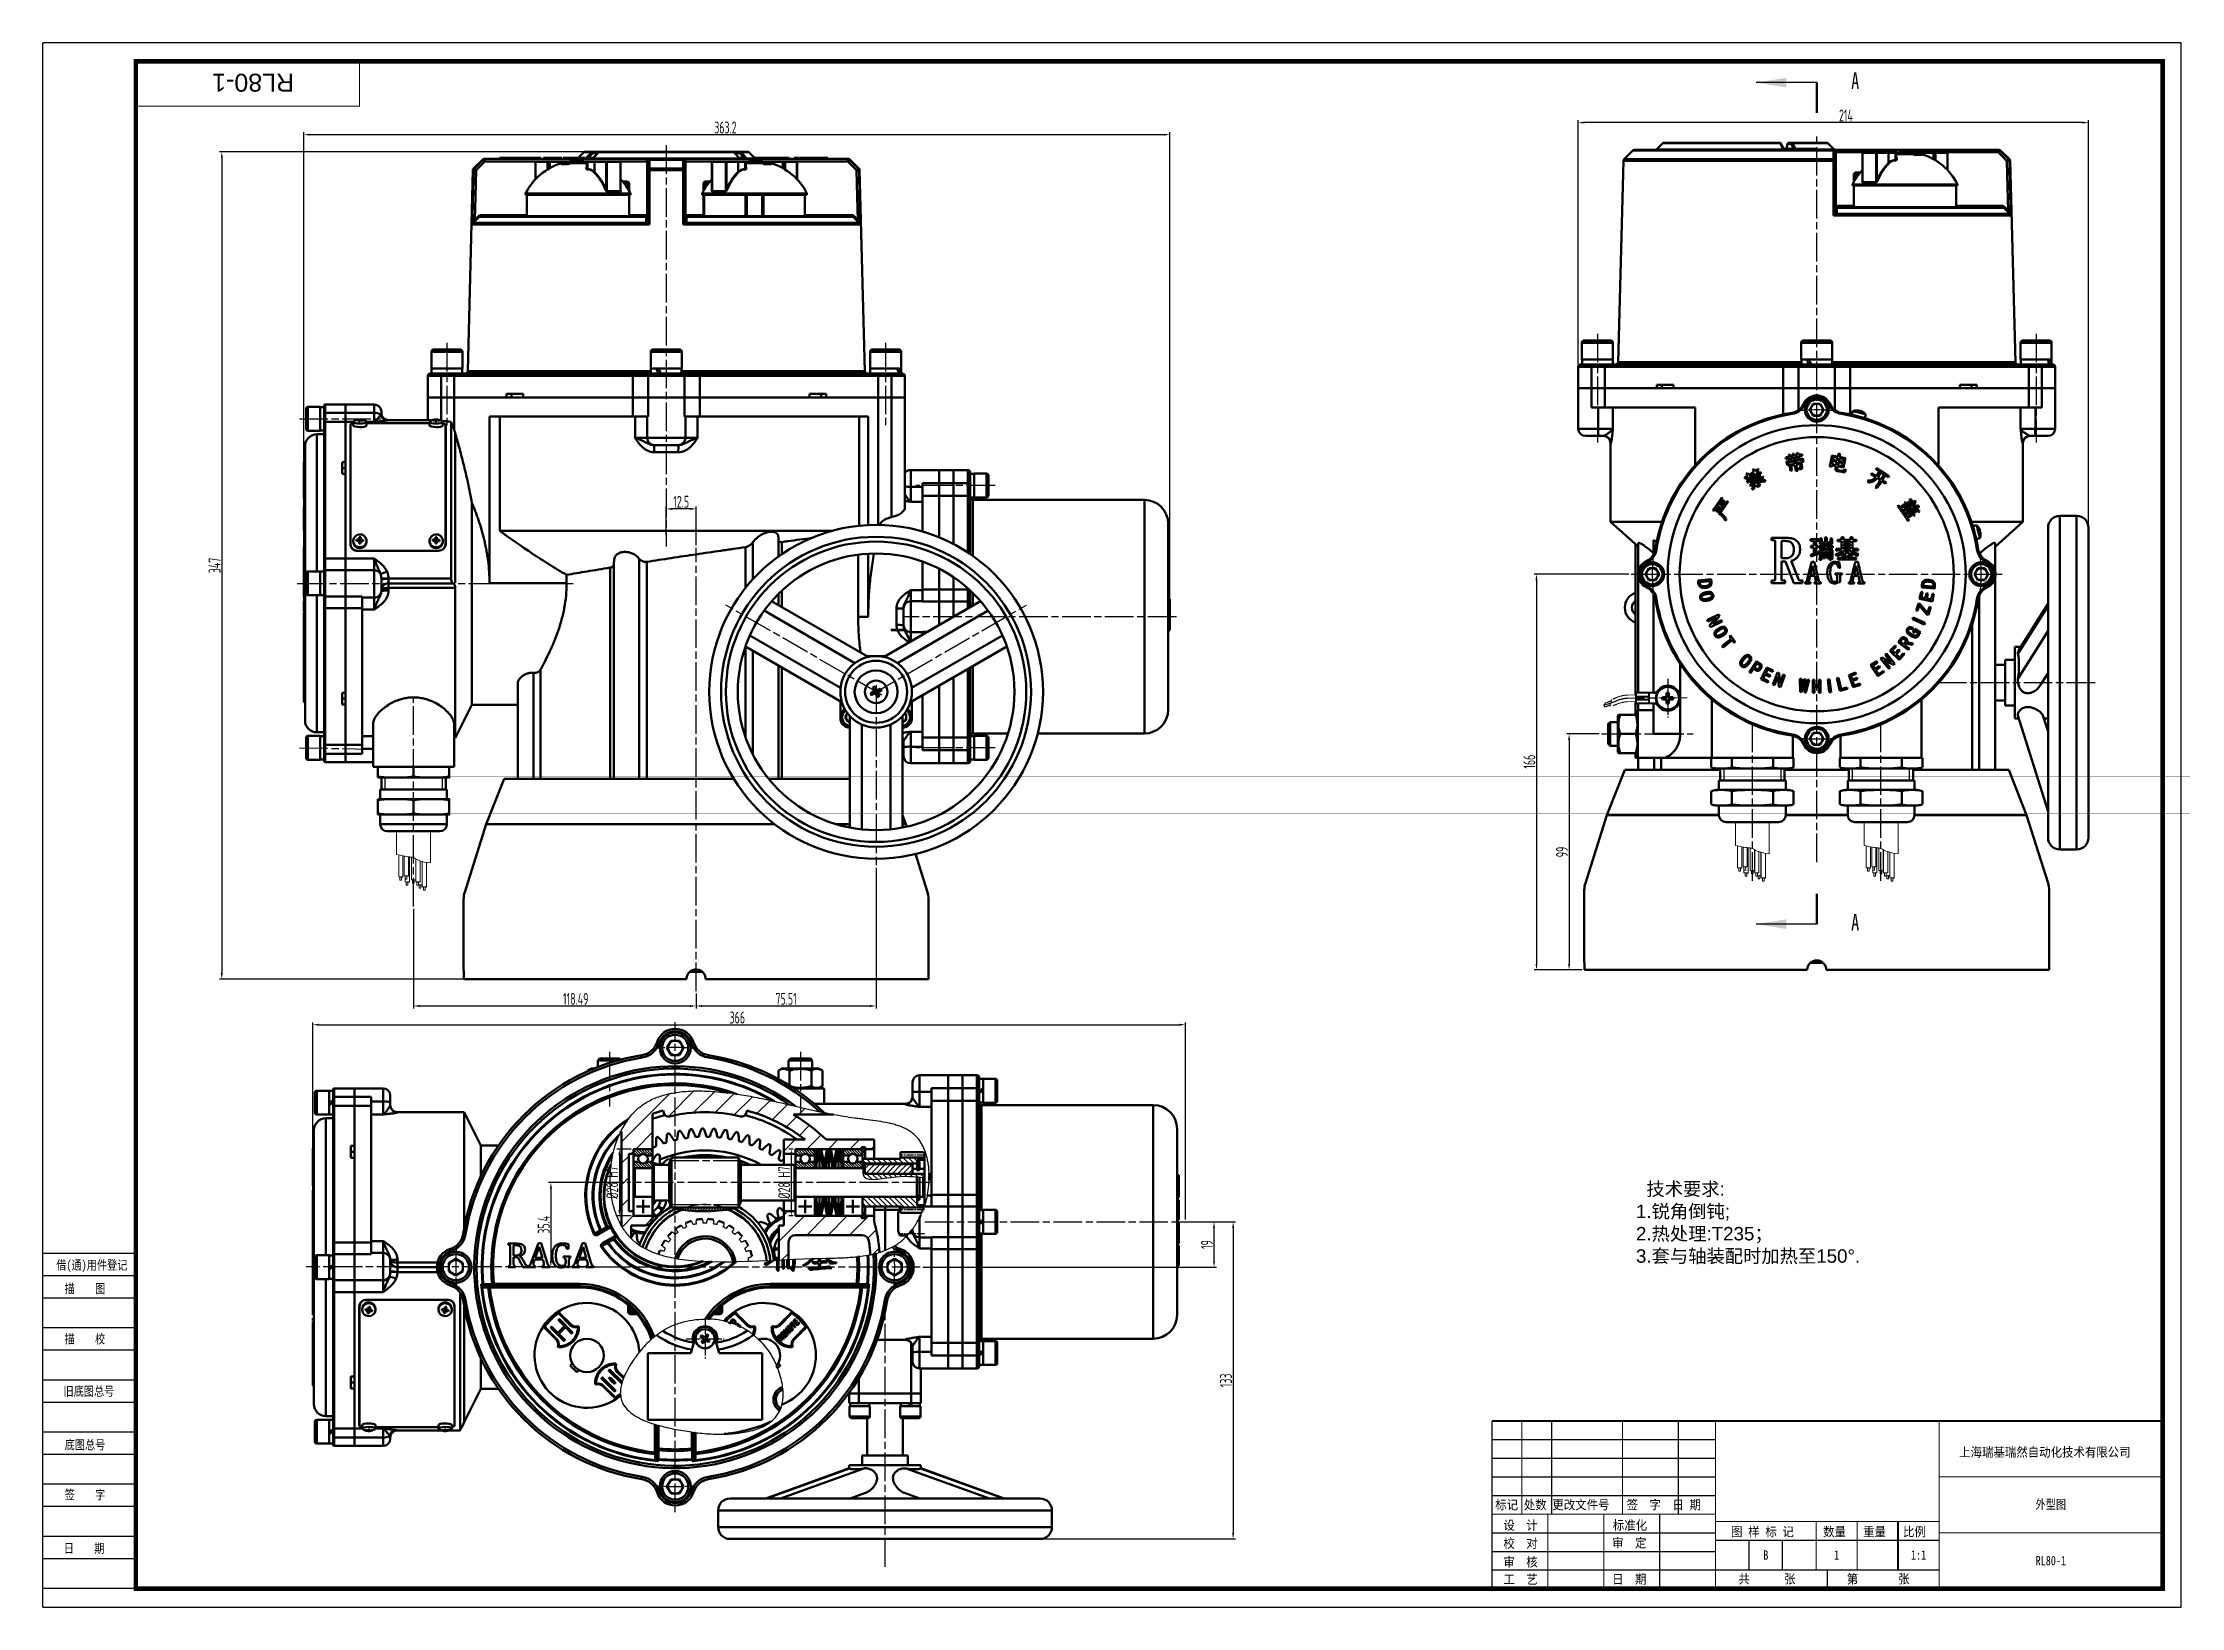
# Model space of a CAD drawing. Header units: millimetres. Extents: x 7343 to 8240, y 5038 to 5694.
import ezdxf

# ---------------------------------------------------------------- set-up
doc = ezdxf.new("R2010")
doc.units = ezdxf.units.MM
for name, pattern in [('AM_ISO08W050', [18, 12, -1.5, 3, -1.5]), ('AM_ISO08W050x2', [9, 6, -0.75, 1.5, -0.75]), ('DIVIDE2', [15.875, 6.35, -3.175, 0, -3.175, 0, -3.175])]:
    doc.linetypes.add(name, pattern=pattern)
for name, color, linetype, lineweight in [('4-尺寸线', 7, 'Continuous', 15), ('AM_5', 3, 'Continuous', 25), ('AM_7', 4, 'AM_ISO08W050', 25), ('AM_BOR', 7, 'Continuous', 50), ('CAXA0', 7, 'Continuous', 70), ('剖切线', 1, 'Continuous', 50), ('剖面线', 5, 'Continuous', 20), ('双点划线', 6, 'DIVIDE2', 13), ('粗实线', 7, 'Continuous', 40)]:
    doc.layers.add(name, color=color, linetype=linetype, lineweight=lineweight)
doc.layers.add('text', color=2, linetype='Continuous')
doc.styles.add('SLDTEXTSTYLE0', font='TXT', dxfattribs={"width": 0.7})
doc.styles.get("Standard").update_dxf_attribs({"font": 'arial.ttf'})
doc.styles.add('STYLE1', font='')
doc.styles.add('STYLE5', font='SimSun.ttf', dxfattribs={"width": 0.8, "height": 3})
doc.styles.add('工程字', font='gbenor.shx', dxfattribs={"width": 0.707, "bigfont": 'hztxt.shx'})
doc.styles.get('STYLE1').set_extended_font_data('FangSong_GB2312')
doc.dimstyles.new('AM_GB$0', dxfattribs={"dimtxt": 3.5, "dimasz": 2.5, "dimexe": 1, "dimexo": 1, "dimgap": 0.5, "dimtad": 1, "dimdsep": 46, "dimtxsty": '工程字', "dimcen": 0, "dimclrd": 256, "dimclre": 256, "dimclrt": 2, "dimadec": 0, "dimazin": 2, "dimtp": 0.1, "dimtm": 0.1, "dimtfac": 0.71, "dimtmove": 0, "dimatfit": 3, "dimfxl": 0, "dimlwd": -1, "dimlwe": -1, "dimarcsym": 0})
pattern_1 = [(45, (6750.2519, 4831.9371), (-0.561266, 0.561266), [])]
pattern_2 = [(45, (6629.774, 4564.3836), (-4.490128, 4.490128), [])]

msp = doc.modelspace()

# ---------------------------------------------------------------- texts
for s, height, style, width, p in [('借(通)用件登记', 3.9062, 'STYLE1', 0.8, (7349.09, 5179.837)), ('描    图', 3.9062, 'STYLE1', 0.8, (7352.622, 5169.973)), ('描    校', 3.9062, 'STYLE1', 0.8, (7352.586, 5148.84)), ('旧底图总号', 3.9062, 'STYLE1', 0.8, (7352.136, 5126.898)), ('底图总号', 3.9062, 'STYLE1', 0.8, (7352.622, 5104.43)), ('   上海瑞基瑞然自动化技术有限公司', 3.90625, 'STYLE5', 0.9, (8139.979, 5101.363)), ('签    字', 3.9062, 'STYLE1', 0.8, (7352.622, 5083.483)), ('标记 处数 更改文件号   签  字  日 期', 3.90625, 'STYLE5', 0.9, (7952.599, 5079.283)), ('校  对', 3.9062, 'STYLE5', 0.9, (7956.02, 5063.088)), ('设  计', 3.9062, 'STYLE5', 0.9, (7956.02, 5070.698)), ('标准化', 3.9062, 'STYLE5', 0.9, (8001.914, 5070.698)), ('审  定', 3.9062, 'STYLE5', 0.9, (8001.644, 5063.283)), ('图 样 标 记', 3.9062, 'STYLE5', 0.9, (8051.492, 5067.98)), ('数量   重量   比例', 3.90625, 'STYLE5', 0.9, (8090.108, 5067.959)), ('日    期', 3.9062, 'STYLE1', 0.8, (7352.258, 5060.996)), ('审  核', 3.9062, 'STYLE5', 0.9, (7956.02, 5055.283)), ('工  艺', 3.9062, 'STYLE5', 0.9, (7956.02, 5047.96)), ('日  期', 3.9062, 'STYLE5', 0.9, (8001.644, 5048.063)), ('共      张         第       张', 3.90625, 'STYLE5', 0.9, (8054.589, 5048.176))]:
    msp.add_text(s, height=height, dxfattribs=dict(style=style, width=width)).set_placement(p)
at = {"attachment_point": 5, "style": 'STYLE5'}
for s, insert, char_height, width in [('外型图', (8185.622, 5081.196), 3.9062, 93.75), ('B', (8066.091, 5060.103), 3.906, 14.0625), ('1', (8095.778, 5060.103), 3.906, 17.1875), ('1:1', (8130.153, 5060.103), 3.9062, 17.1875), ('RL80-1', (8185.622, 5057.759), 3.9062, 93.75)]:
    msp.add_mtext(s, dxfattribs=dict(at, insert=insert, char_height=char_height, width=width))
at = {"layer": '4-尺寸线', "insert": (7431.647, 5677.783), "char_height": 7.5, "width": 93.75, "attachment_point": 5, "rotation": 180}
msp.add_mtext('RL80-1', dxfattribs=at)
at = {"layer": '4-尺寸线', "insert": (8011.627, 5216.489), "char_height": 5.625, "width": 166.33437, "attachment_point": 1}
msp.add_mtext('  技术要求:\\P1.锐角倒钝;\\P2.热处理:T235；\\P3.套与轴装配时加热至150%%D.', dxfattribs=at)
at = {"layer": 'text', "char_height": 7, "attachment_point": 1, "style": 'SLDTEXTSTYLE0'}
for insert in [(8101.904, 5682.091), (8101.904, 5329.086)]:
    msp.add_mtext('{\\fSimSun|b0|i0|c0|p2;A}', dxfattribs=dict(at, insert=insert))

# ---------------------------------------------------------------- blocks, each defined once
blk = doc.blocks.new('*D33')
at = {"layer": 'AM_5', "transparency": 16777216}
for p, q in [((7498.94, 5331.14), (7498.94, 5289.43)), ((7617.43, 5295.61), (7617.43, 5289.43)), ((7501.44, 5290.43), (7614.93, 5290.43))]:
    blk.add_line(p, q, dxfattribs=at)
for points in [[(7501.44, 5290.85), (7501.44, 5290.01), (7498.94, 5290.43)], [(7614.93, 5290.85), (7614.93, 5290.01), (7617.43, 5290.43)]]:
    blk.add_solid(points, dxfattribs=at)
at = {"layer": 'Defpoints', "color": 0}
for p in [(7498.94, 5332.14), (7617.43, 5296.61), (7617.43, 5290.43)]:
    blk.add_point(p, dxfattribs=at)
at = {"layer": 'AM_5', "color": 2, "transparency": 16777216, "insert": (7566.95, 5293.43), "char_height": 5, "attachment_point": 5, "style": '工程字'}
blk.add_mtext('118.49', dxfattribs=at)
blk = doc.blocks.new('*D34')
at = {"layer": 'AM_5', "transparency": 16777216}
for p, q in [((7692.94, 5348.44), (7692.94, 5289.43)), ((7617.43, 5295.61), (7617.43, 5289.43)), ((7619.93, 5290.43), (7690.44, 5290.43))]:
    blk.add_line(p, q, dxfattribs=at)
for points in [[(7619.93, 5290.85), (7619.93, 5290.01), (7617.43, 5290.43)], [(7690.44, 5290.85), (7690.44, 5290.01), (7692.94, 5290.43)]]:
    blk.add_solid(points, dxfattribs=at)
at = {"layer": 'Defpoints', "color": 0}
for p in [(7692.94, 5349.44), (7617.43, 5296.61), (7692.94, 5290.43)]:
    blk.add_point(p, dxfattribs=at)
at = {"layer": 'AM_5', "color": 2, "transparency": 16777216, "insert": (7655.18, 5293.43), "char_height": 5, "attachment_point": 5, "style": '工程字'}
blk.add_mtext('75.51', dxfattribs=at)
blk = doc.blocks.new('*D37')
at = {"layer": 'AM_5', "transparency": 16777216}
for p, q in [((7987.44, 5559.55), (7987.44, 5661.97)), ((8198.94, 5660.97), (7989.94, 5660.97)), ((8201.44, 5492.05), (8201.44, 5661.97))]:
    blk.add_line(p, q, dxfattribs=at)
for points in [[(7989.94, 5661.39), (7989.94, 5660.56), (7987.44, 5660.97)], [(8198.94, 5661.39), (8198.94, 5660.56), (8201.44, 5660.97)]]:
    blk.add_solid(points, dxfattribs=at)
at = {"layer": 'Defpoints', "color": 0}
for p in [(7987.44, 5660.97), (7987.44, 5558.55), (8201.44, 5491.05)]:
    blk.add_point(p, dxfattribs=at)
at = {"layer": 'AM_5', "color": 2, "transparency": 16777216, "insert": (8099.69, 5663.97), "char_height": 5, "attachment_point": 5, "style": '工程字'}
blk.add_mtext('214', dxfattribs=at)
blk = doc.blocks.new('*D38')
at = {"layer": 'AM_5', "transparency": 16777216}
for p, q in [((7452.94, 5418.93), (7452.94, 5656.92)), ((7813.64, 5655.92), (7455.44, 5655.92)), ((7816.14, 5449.1), (7816.14, 5656.92))]:
    blk.add_line(p, q, dxfattribs=at)
for points in [[(7455.44, 5656.34), (7455.44, 5655.51), (7452.94, 5655.92)], [(7813.64, 5656.34), (7813.64, 5655.51), (7816.14, 5655.92)]]:
    blk.add_solid(points, dxfattribs=at)
at = {"layer": 'Defpoints', "color": 0}
for p in [(7452.94, 5655.92), (7816.14, 5448.1), (7452.94, 5417.93)]:
    blk.add_point(p, dxfattribs=at)
at = {"layer": 'AM_5', "color": 2, "transparency": 16777216, "insert": (7629.74, 5658.92), "char_height": 5, "attachment_point": 5, "style": '工程字'}
blk.add_mtext('363.2', dxfattribs=at)
blk = doc.blocks.new('*D39')
at = {"layer": 'AM_5', "transparency": 16777216}
for p, q in [((8008.65, 5471.55), (7968.9, 5471.55)), ((7969.9, 5469.05), (7969.9, 5308.05)), ((7989.02, 5305.55), (7968.9, 5305.55))]:
    blk.add_line(p, q, dxfattribs=at)
for points in [[(7969.48, 5469.05), (7970.32, 5469.05), (7969.9, 5471.55)], [(7969.48, 5308.05), (7970.32, 5308.05), (7969.9, 5305.55)]]:
    blk.add_solid(points, dxfattribs=at)
at = {"layer": 'Defpoints', "color": 0}
for p in [(8009.65, 5471.55), (7969.9, 5305.55), (7990.02, 5305.55)]:
    blk.add_point(p, dxfattribs=at)
at = {"layer": 'AM_5', "color": 2, "transparency": 16777216, "insert": (7966.9, 5392.9), "char_height": 5, "attachment_point": 5, "rotation": 90, "style": '工程字'}
blk.add_mtext('166', dxfattribs=at)
blk = doc.blocks.new('*D40')
at = {"layer": 'AM_5', "transparency": 16777216}
for p, q in [((7996.15, 5404.55), (7982.58, 5404.55)), ((7983.58, 5402.05), (7983.58, 5308.05)), ((7989.02, 5305.55), (7982.58, 5305.55))]:
    blk.add_line(p, q, dxfattribs=at)
for points in [[(7983.16, 5402.05), (7983.99, 5402.05), (7983.58, 5404.55)], [(7983.16, 5308.05), (7983.99, 5308.05), (7983.58, 5305.55)]]:
    blk.add_solid(points, dxfattribs=at)
at = {"layer": 'Defpoints', "color": 0}
for p in [(7997.15, 5404.55), (7983.58, 5305.55), (7990.02, 5305.55)]:
    blk.add_point(p, dxfattribs=at)
at = {"layer": 'AM_5', "color": 2, "transparency": 16777216, "insert": (7980.58, 5355.05), "char_height": 5, "attachment_point": 5, "rotation": 90, "style": '工程字'}
blk.add_mtext('99', dxfattribs=at)
blk = doc.blocks.new('*D41')
at = {"layer": 'AM_5', "transparency": 16777216}
for p, q in [((7604.94, 5487.94), (7604.94, 5499.94)), ((7614.93, 5498.94), (7607.44, 5498.94)), ((7617.43, 5483.68), (7617.43, 5499.94))]:
    blk.add_line(p, q, dxfattribs=at)
for points in [[(7607.44, 5499.35), (7607.44, 5498.52), (7604.94, 5498.94)], [(7614.93, 5499.35), (7614.93, 5498.52), (7617.43, 5498.94)]]:
    blk.add_solid(points, dxfattribs=at)
at = {"layer": 'Defpoints', "color": 0}
for p in [(7604.94, 5498.94), (7604.94, 5486.94), (7617.43, 5482.68)]:
    blk.add_point(p, dxfattribs=at)
at = {"layer": 'AM_5', "color": 2, "transparency": 16777216, "insert": (7611.18, 5501.94), "char_height": 5, "attachment_point": 5, "style": '工程字'}
blk.add_mtext('12.5', dxfattribs=at)
blk = doc.blocks.new('*D42')
at = {"layer": 'AM_5', "transparency": 16777216}
for p, q in [((7603.94, 5648.73), (7417.51, 5648.73)), ((7418.51, 5646.23), (7418.51, 5304.23)), ((7612.44, 5301.73), (7417.51, 5301.73))]:
    blk.add_line(p, q, dxfattribs=at)
for points in [[(7418.1, 5646.23), (7418.93, 5646.23), (7418.51, 5648.73)], [(7418.1, 5304.23), (7418.93, 5304.23), (7418.51, 5301.73)]]:
    blk.add_solid(points, dxfattribs=at)
at = {"layer": 'Defpoints', "color": 0}
for p in [(7604.94, 5648.73), (7418.51, 5301.73), (7613.44, 5301.73)]:
    blk.add_point(p, dxfattribs=at)
at = {"layer": 'AM_5', "color": 2, "transparency": 16777216, "insert": (7415.51, 5475.23), "char_height": 5, "attachment_point": 5, "rotation": 90, "style": '工程字'}
blk.add_mtext('347', dxfattribs=at)
blk = doc.blocks.new('*D47')
at = {"layer": 'AM_5', "transparency": 16777216}
for p, q in [((7587.39, 5216.37), (7555.53, 5216.37)), ((7556.53, 5213.87), (7556.53, 5183.44)), ((7587.39, 5180.94), (7555.53, 5180.94))]:
    blk.add_line(p, q, dxfattribs=at)
for points in [[(7556.11, 5213.87), (7556.94, 5213.87), (7556.53, 5216.37)], [(7556.11, 5183.44), (7556.94, 5183.44), (7556.53, 5180.94)]]:
    blk.add_solid(points, dxfattribs=at)
at = {"layer": 'Defpoints', "color": 0}
for p in [(7588.39, 5216.37), (7556.53, 5180.94), (7588.39, 5180.94)]:
    blk.add_point(p, dxfattribs=at)
at = {"layer": 'AM_5', "color": 2, "transparency": 16777216, "insert": (7553.53, 5198.66), "char_height": 5, "attachment_point": 5, "rotation": 90, "style": '工程字'}
blk.add_mtext('35.4', dxfattribs=at)
blk = doc.blocks.new('*D48')
at = {"layer": 'AM_5', "transparency": 16777216}
for p, q in [((7823.67, 5199.87), (7835.67, 5199.87)), ((7834.67, 5183.37), (7834.67, 5197.37)), ((7712.47, 5180.87), (7835.67, 5180.87))]:
    blk.add_line(p, q, dxfattribs=at)
for points in [[(7834.26, 5197.37), (7835.09, 5197.37), (7834.67, 5199.87)], [(7834.26, 5183.37), (7835.09, 5183.37), (7834.67, 5180.87)]]:
    blk.add_solid(points, dxfattribs=at)
at = {"layer": 'Defpoints', "color": 0}
for p in [(7822.67, 5199.87), (7834.67, 5199.87), (7711.47, 5180.87)]:
    blk.add_point(p, dxfattribs=at)
at = {"layer": 'AM_5', "color": 2, "transparency": 16777216, "insert": (7831.67, 5190.37), "char_height": 5, "attachment_point": 5, "rotation": 90, "style": '工程字'}
blk.add_mtext('19', dxfattribs=at)
blk = doc.blocks.new('*D43')
at = {"layer": 'AM_5', "transparency": 16777216}
for p, q in [((7590.18, 5230.37), (7584.26, 5230.37)), ((7585.26, 5227.87), (7585.26, 5204.87)), ((7590.18, 5202.37), (7584.26, 5202.37))]:
    blk.add_line(p, q, dxfattribs=at)
for points in [[(7584.84, 5227.87), (7585.67, 5227.87), (7585.26, 5230.37)], [(7584.84, 5204.87), (7585.67, 5204.87), (7585.26, 5202.37)]]:
    blk.add_solid(points, dxfattribs=at)
at = {"layer": 'Defpoints', "color": 0}
for p in [(7591.18, 5230.37), (7585.26, 5202.37), (7591.18, 5202.37)]:
    blk.add_point(p, dxfattribs=at)
at = {"layer": 'AM_5', "color": 2, "transparency": 16777216, "insert": (7582.26, 5216.37), "char_height": 5, "attachment_point": 5, "rotation": 90, "style": '工程字'}
blk.add_mtext('%%c28{}{\\C2; H7}', dxfattribs=at)
blk = doc.blocks.new('*D44')
at = {"layer": 'AM_5', "transparency": 16777216}
for p, q in [((7658.18, 5230.37), (7656.37, 5230.37)), ((7657.37, 5227.87), (7657.37, 5204.87)), ((7658.18, 5202.37), (7656.37, 5202.37))]:
    blk.add_line(p, q, dxfattribs=at)
for points in [[(7656.95, 5227.87), (7657.79, 5227.87), (7657.37, 5230.37)], [(7656.95, 5204.87), (7657.79, 5204.87), (7657.37, 5202.37)]]:
    blk.add_solid(points, dxfattribs=at)
at = {"layer": 'Defpoints', "color": 0}
for p in [(7659.18, 5230.37), (7657.37, 5202.37), (7659.18, 5202.37)]:
    blk.add_point(p, dxfattribs=at)
at = {"layer": 'AM_5', "color": 2, "transparency": 16777216, "insert": (7654.37, 5216.37), "char_height": 5, "attachment_point": 5, "rotation": 90, "style": '工程字'}
blk.add_mtext('%%c28{}{\\C2; H7}', dxfattribs=at)
blk = doc.blocks.new('*D45')
at = {"layer": 'AM_5', "transparency": 16777216}
for p, q in [((7456.68, 5182.02), (7456.68, 5283.57)), ((7822.67, 5200.87), (7822.67, 5283.57)), ((7459.18, 5282.57), (7820.17, 5282.57))]:
    blk.add_line(p, q, dxfattribs=at)
for points in [[(7459.18, 5282.99), (7459.18, 5282.16), (7456.68, 5282.57)], [(7820.17, 5282.99), (7820.17, 5282.16), (7822.67, 5282.57)]]:
    blk.add_solid(points, dxfattribs=at)
at = {"layer": 'Defpoints', "color": 0}
for p in [(7822.67, 5282.57), (7822.67, 5199.87), (7456.68, 5181.02)]:
    blk.add_point(p, dxfattribs=at)
at = {"layer": 'AM_5', "color": 2, "transparency": 16777216, "insert": (7634.73, 5285.57), "char_height": 5, "attachment_point": 5, "style": '工程字'}
blk.add_mtext('366', dxfattribs=at)
blk = doc.blocks.new('*D46')
at = {"layer": 'AM_5', "transparency": 16777216}
for p, q in [((7820.18, 5199.87), (7843.67, 5199.87)), ((7842.67, 5197.37), (7842.67, 5069.37)), ((7762.68, 5066.87), (7843.67, 5066.87))]:
    blk.add_line(p, q, dxfattribs=at)
for points in [[(7842.26, 5197.37), (7843.09, 5197.37), (7842.67, 5199.87)], [(7842.26, 5069.37), (7843.09, 5069.37), (7842.67, 5066.87)]]:
    blk.add_solid(points, dxfattribs=at)
at = {"layer": 'Defpoints', "color": 0}
for p in [(7819.18, 5199.87), (7761.68, 5066.87), (7842.67, 5066.87)]:
    blk.add_point(p, dxfattribs=at)
at = {"layer": 'AM_5', "color": 2, "transparency": 16777216, "insert": (7839.67, 5133.37), "char_height": 5, "attachment_point": 5, "rotation": 90, "style": '工程字'}
blk.add_mtext('133', dxfattribs=at)

# ---------------------------------------------------------------- dimensions: what is measured, and where the dimension line sits
at = {"layer": 'AM_5'}
for base, p1, p2, picture, middle in [((7452.94, 5655.922), (7816.14, 5448.096), (7452.94, 5417.931), '*D38', (7629.739, 5655.922)), ((7987.442, 5660.974), (8201.442, 5491.045), (7987.442, 5558.545), '*D37', (8099.686, 5660.974)), ((7617.429, 5290.431), (7498.94, 5332.141), (7617.429, 5296.606), '*D33', (7566.949, 5290.431))]:
    dim = msp.add_linear_dim(base=base, p1=p1, p2=p2, dimstyle='AM_GB$0', override={"dimtxt": 5}, dxfattribs=at)
    dim.commit()
    dim.dimension.update_dxf_attribs({"geometry": picture, "text_midpoint": middle, "dimtype": 160})
for base, p1, p2, override, picture, middle in [((7418.513, 5301.729), (7604.94, 5648.729), (7613.437, 5301.729), {"dimtxt": 5}, '*D42', (7415.513, 5475.229)), ((7556.528, 5180.944), (7588.386, 5216.37), (7588.386, 5180.944), {"dimtxt": 5, "dimdec": 1}, '*D47', (7553.528, 5198.657)), ((7834.674, 5199.87), (7711.474, 5180.868), (7822.674, 5199.87), {"dimtxt": 5}, '*D48', (7831.674, 5190.369)), ((7842.674, 5066.87), (7819.18, 5199.87), (7761.68, 5066.87), {"dimtxt": 5}, '*D46', (7839.674, 5133.37))]:
    dim = msp.add_linear_dim(base=base, p1=p1, p2=p2, angle=90, dimstyle='AM_GB$0', override=override, dxfattribs=at)
    dim.commit()
    dim.dimension.update_dxf_attribs({"geometry": picture, "text_midpoint": middle})
for base, p1, p2, override, picture, middle in [((7604.94, 5498.935), (7617.429, 5482.681), (7604.94, 5486.935), {"dimtxt": 5, "dimdec": 1}, '*D41', (7611.184, 5501.935)), ((7692.94, 5290.431), (7617.429, 5296.606), (7692.94, 5349.435), {"dimtxt": 5}, '*D34', (7655.184, 5293.431))]:
    dim = msp.add_linear_dim(base=base, p1=p1, p2=p2, dimstyle='AM_GB$0', override=override, dxfattribs=at)
    dim.commit()
    dim.dimension.update_dxf_attribs({"geometry": picture, "text_midpoint": middle})
for base, p1, picture, middle in [((7969.9, 5305.545), (8009.654, 5471.545), '*D39', (7969.9, 5392.901)), ((7983.576, 5305.545), (7997.148, 5404.545), '*D40', (7983.576, 5355.045))]:
    dim = msp.add_linear_dim(base=base, p1=p1, p2=(7990.024, 5305.545), angle=90, dimstyle='AM_GB$0', override={"dimtxt": 5}, dxfattribs=at)
    dim.commit()
    dim.dimension.update_dxf_attribs({"geometry": picture, "text_midpoint": middle, "dimtype": 160})
dim = msp.add_linear_dim(base=(7822.674, 5282.574), p1=(7456.68, 5181.025), p2=(7822.674, 5199.87), text='366', dimstyle='AM_GB$0', override={"dimtxt": 5}, dxfattribs=at)
dim.commit()
dim.dimension.update_dxf_attribs({"geometry": '*D45', "text_midpoint": (7634.731, 5282.574), "dimtype": 160})
dim = msp.add_linear_dim(base=(7585.258, 5202.37), p1=(7591.18, 5230.37), p2=(7591.18, 5202.37), angle=90, text='%%c<>{}{\\C2; H7}', dimstyle='AM_GB$0', override={"dimtxt": 5, "dimtdec": 3}, dxfattribs=at)
dim.commit()
dim.dimension.update_dxf_attribs({"geometry": '*D43', "text_midpoint": (7585.258, 5216.37), "dimtype": 160})
dim = msp.add_linear_dim(base=(7657.371, 5202.37), p1=(7659.18, 5230.37), p2=(7659.18, 5202.37), angle=90, text='%%c<>{}{\\C2; H7}', dimstyle='AM_GB$0', override={"dimtxt": 5, "dimtp": 0.1, "dimtm": 0.1, "dimtdec": 3, "dimtzin": 8}, dxfattribs=at)
dim.commit()
dim.dimension.update_dxf_attribs({"geometry": '*D44', "text_midpoint": (7654.371, 5216.37)})

# ---------------------------------------------------------------- hatches: boundary and pattern name
at = {"layer": '剖面线'}
h = msp.add_hatch(dxfattribs=at)
h.set_pattern_fill('ANSI31', color=256, scale=2, style=0)
h.set_pattern_definition(pattern_2)
edge = h.paths.add_edge_path(flags=0)
edge.add_line((7586.18, 5236.657), (7586.18, 5198.073))
edge.add_spline(control_points=[(7586.18, 5198.073), (7587.314, 5196.162), (7588.646, 5194.426), (7590.18, 5192.921)], knot_values=[0.088397, 0.088397, 0.088397, 0.088397, 0.1083256, 0.1083256, 0.1083256, 0.1083256], weights=[1, 1, 1, 1], degree=3, periodic=0)
edge.add_line((7590.18, 5192.921), (7590.18, 5198.37))
edge.add_line((7590.18, 5198.37), (7596.18, 5198.37))
edge.add_arc((7596.18, 5201.37), 3, 270, 360)
edge.add_line((7599.18, 5201.37), (7599.18, 5202.37))
edge.add_line((7599.18, 5202.37), (7591.18, 5202.37))
edge.add_line((7591.18, 5202.37), (7591.18, 5204.37))
edge.add_line((7591.18, 5204.37), (7589.18, 5204.37))
edge.add_line((7589.18, 5204.37), (7589.18, 5228.37))
edge.add_line((7589.18, 5228.37), (7591.18, 5228.37))
edge.add_line((7591.18, 5228.37), (7591.18, 5230.37))
edge.add_line((7591.18, 5230.37), (7599.18, 5230.37))
edge.add_line((7599.18, 5230.37), (7599.18, 5245.212))
edge.add_arc((7621.18, 5180.87), 68, 105, 108.876504, ccw=False)
edge.add_line((7603.581, 5246.553), (7603.847, 5245.558))
edge.add_arc((7605.779, 5246.075), 2, 195, 283.289424)
edge.add_arc((7621.18, 5180.87), 65, 76.710576, 103.289424, ccw=False)
edge.add_arc((7636.582, 5246.075), 2, 256.710576, 345)
edge.add_line((7638.513, 5245.558), (7638.78, 5246.553))
edge.add_arc((7621.18, 5180.87), 68, 51.884188, 75, ccw=False)
edge.add_line((7663.153, 5234.37), (7654.18, 5234.37))
edge.add_line((7654.18, 5234.37), (7654.18, 5228.37))
edge.add_line((7654.18, 5228.37), (7659.18, 5228.37))
edge.add_line((7659.18, 5228.37), (7659.18, 5230.37))
edge.add_line((7659.18, 5230.37), (7686.88, 5230.37))
edge.add_line((7686.88, 5230.37), (7686.88, 5231.27))
edge.add_line((7686.88, 5231.27), (7688.38, 5231.27))
edge.add_line((7688.38, 5231.27), (7688.38, 5230.37))
edge.add_line((7688.38, 5230.37), (7692.18, 5230.37))
edge.add_line((7692.18, 5230.37), (7692.18, 5234.37))
edge.add_line((7692.18, 5234.37), (7672.026, 5234.37))
edge.add_arc((7620.18, 5180.87), 74.5, 45.899505, 59.211225)
edge.add_line((7658.315, 5244.87), (7675.009, 5244.87))
edge.add_spline(control_points=[(7675.009, 5244.87), (7657.894, 5248.157), (7634.01, 5256.235), (7597.891, 5254.495), (7588.183, 5242.507), (7585.877, 5237.971)], knot_values=[0.6903793, 0.6903793, 0.6903793, 0.6903793, 0.8399989, 0.9302712, 0.9735005, 0.9735005, 0.9735005, 0.9735005], weights=[1, 1, 1, 1, 1, 1], degree=3, periodic=0)
edge.add_arc((7583.18, 5236.657), 3, 0, 25.968505, ccw=False)
h = msp.add_hatch(dxfattribs=at)
h.set_pattern_fill('ANSI31', color=256, scale=0.25, angle=90)
h.set_pattern_definition([(135, (6750.2519, 4831.9371), (-0.561266, -0.561266), [])])
edge = h.paths.add_edge_path()
edge.add_spline(control_points=[(7599.18, 5230.07), (7599.178, 5230.097), (7599.173, 5230.158), (7599.131, 5230.245), (7599.059, 5230.317), (7598.971, 5230.362), (7598.909, 5230.367), (7598.88, 5230.37)], knot_values=[0, 0, 0, 0, 0.1733637, 0.3880243, 0.6026863, 0.8173492, 1, 1, 1, 1], degree=3, periodic=0)
edge.add_line((7598.88, 5230.37), (7591.48, 5230.37))
edge.add_spline(control_points=[(7591.48, 5230.37), (7591.465, 5230.369), (7591.415, 5230.367), (7591.335, 5230.339), (7591.254, 5230.276), (7591.199, 5230.189), (7591.181, 5230.116), (7591.18, 5230.076), (7591.18, 5230.07)], knot_values=[0, 0, 0, 0, 0.0996014, 0.3142574, 0.5289107, 0.7435722, 0.9582292, 1, 1, 1, 1], degree=3, periodic=0)
edge.add_line((7591.18, 5230.07), (7591.18, 5228.37))
edge.add_line((7591.18, 5228.37), (7591.18, 5227.703))
edge.add_line((7591.18, 5227.703), (7593.703, 5227.703))
edge.add_arc((7595.18, 5226.37), 1.99, 42.068561, 137.931439, ccw=False)
edge.add_line((7596.657, 5227.703), (7599.18, 5227.703))
edge.add_line((7599.18, 5227.703), (7599.18, 5230.07))
edge = h.paths.add_edge_path()
edge.add_line((7599.18, 5225.036), (7596.657, 5225.036))
edge.add_arc((7595.18, 5226.37), 1.99, 222.068561, 317.931439, ccw=False)
edge.add_line((7593.703, 5225.036), (7591.18, 5225.036))
edge.add_line((7591.18, 5225.036), (7591.18, 5222.67))
edge.add_spline(control_points=[(7591.18, 5222.67), (7591.182, 5222.647), (7591.185, 5222.592), (7591.221, 5222.507), (7591.289, 5222.431), (7591.379, 5222.379), (7591.447, 5222.373), (7591.48, 5222.37)], knot_values=[0, 0, 0, 0, 0.1416601, 0.3563491, 0.5710418, 0.7857319, 1, 1, 1, 1], degree=3, periodic=0)
edge.add_line((7591.48, 5222.37), (7598.88, 5222.37))
edge.add_spline(control_points=[(7598.88, 5222.37), (7598.891, 5222.37), (7598.935, 5222.371), (7599.011, 5222.394), (7599.095, 5222.452), (7599.155, 5222.536), (7599.178, 5222.613), (7599.18, 5222.658), (7599.18, 5222.67)], knot_values=[0, 0, 0, 0, 0.0676886, 0.2823348, 0.4969812, 0.7116384, 0.9262906, 1, 1, 1, 1], degree=3, periodic=0)
edge.add_line((7599.18, 5222.67), (7599.18, 5225.036))
h = msp.add_hatch(dxfattribs=at)
h.set_pattern_fill('ANSI31', color=256, scale=0.25, angle=90)
h.set_pattern_definition([(135, (6818.2519, 4831.9371), (-0.561266, -0.561266), [])])
edge = h.paths.add_edge_path()
edge.add_spline(control_points=[(7667.18, 5230.07), (7667.178, 5230.097), (7667.173, 5230.158), (7667.131, 5230.245), (7667.059, 5230.317), (7666.971, 5230.362), (7666.909, 5230.367), (7666.88, 5230.37)], knot_values=[0, 0, 0, 0, 0.1733637, 0.3880243, 0.6026863, 0.8173492, 1, 1, 1, 1], degree=3, periodic=0)
edge.add_line((7666.88, 5230.37), (7659.48, 5230.37))
edge.add_spline(control_points=[(7659.48, 5230.37), (7659.465, 5230.369), (7659.415, 5230.367), (7659.335, 5230.339), (7659.254, 5230.276), (7659.199, 5230.189), (7659.181, 5230.116), (7659.18, 5230.076), (7659.18, 5230.07)], knot_values=[0, 0, 0, 0, 0.0996014, 0.3142574, 0.5289107, 0.7435722, 0.9582292, 1, 1, 1, 1], degree=3, periodic=0)
edge.add_line((7659.18, 5230.07), (7659.18, 5228.37))
edge.add_line((7659.18, 5228.37), (7659.18, 5227.703))
edge.add_line((7659.18, 5227.703), (7661.703, 5227.703))
edge.add_arc((7663.18, 5226.37), 1.99, 42.068561, 137.931439, ccw=False)
edge.add_line((7664.657, 5227.703), (7667.18, 5227.703))
edge.add_line((7667.18, 5227.703), (7667.18, 5230.07))
edge = h.paths.add_edge_path()
edge.add_line((7667.18, 5225.036), (7664.657, 5225.036))
edge.add_arc((7663.18, 5226.37), 1.99, 222.068561, 317.931439, ccw=False)
edge.add_line((7661.703, 5225.036), (7659.18, 5225.036))
edge.add_line((7659.18, 5225.036), (7659.18, 5222.67))
edge.add_spline(control_points=[(7659.18, 5222.67), (7659.182, 5222.647), (7659.185, 5222.592), (7659.221, 5222.507), (7659.289, 5222.431), (7659.379, 5222.379), (7659.447, 5222.373), (7659.48, 5222.37)], knot_values=[0, 0, 0, 0, 0.1416601, 0.3563491, 0.5710418, 0.7857319, 1, 1, 1, 1], degree=3, periodic=0)
edge.add_line((7659.48, 5222.37), (7666.88, 5222.37))
edge.add_spline(control_points=[(7666.88, 5222.37), (7666.891, 5222.37), (7666.935, 5222.371), (7667.011, 5222.394), (7667.095, 5222.452), (7667.155, 5222.536), (7667.178, 5222.613), (7667.18, 5222.658), (7667.18, 5222.67)], knot_values=[0, 0, 0, 0, 0.0676886, 0.2823348, 0.4969812, 0.7116384, 0.9262906, 1, 1, 1, 1], degree=3, periodic=0)
edge.add_line((7667.18, 5222.67), (7667.18, 5225.036))
h = msp.add_hatch(dxfattribs=at)
h.set_pattern_fill('ANSI31', color=256, scale=0.5, angle=90, style=0)
h.set_pattern_definition([(135, (7672.2703, 5205.7157), (-1.12253, -1.12253), [])])
h.paths.add_polyline_path([(7671.965, 5208.67), (7671.932, 5208.663), (7671.18, 5208.515), (7672.395, 5202.37), (7673.18, 5202.525)])
h.paths.add_polyline_path([(7667.965, 5208.67), (7667.932, 5208.663), (7667.18, 5208.515), (7668.395, 5202.37), (7669.18, 5202.525)])
h.paths.add_polyline_path([(7677.18, 5230.214), (7676.395, 5230.37), (7675.18, 5224.225), (7675.932, 5224.076), (7675.965, 5224.07)])
h.paths.add_polyline_path([(7673.18, 5230.214), (7672.395, 5230.37), (7671.18, 5224.225), (7671.932, 5224.076), (7671.965, 5224.07)])
h.paths.add_polyline_path([(7669.18, 5230.214), (7668.395, 5230.37), (7667.18, 5224.225), (7667.932, 5224.076), (7667.965, 5224.07)])
edge = h.paths.add_edge_path()
edge.add_spline(control_points=[(7676.395, 5202.37), (7676.657, 5202.421), (7676.919, 5202.473), (7677.18, 5202.525)], knot_values=[0.0220408, 0.0220408, 0.0220408, 0.0220408, 0.0228408, 0.0228408, 0.0228408, 0.0228408], weights=[1, 1, 1, 1], degree=3, periodic=0)
edge.add_spline(control_points=[(7677.18, 5202.525), (7676.775, 5204.573), (7676.37, 5206.621), (7675.965, 5208.67)], knot_values=[0.0169521, 0.0169521, 0.0169521, 0.0169521, 0.0232159, 0.0232159, 0.0232159, 0.0232159], weights=[1, 1, 1, 1], degree=3, periodic=0)
edge.add_spline(control_points=[(7675.965, 5208.67), (7675.954, 5208.668), (7675.943, 5208.665), (7675.932, 5208.663), (7675.681, 5208.614), (7675.431, 5208.564), (7675.18, 5208.515)], knot_values=[0.0128748, 0.0128748, 0.0128748, 0.0128748, 0.0129089, 0.0129089, 0.0129089, 0.0136748, 0.0136748, 0.0136748, 0.0136748], weights=[1, 1, 1, 1, 1, 1, 1], degree=3, periodic=0)
edge.add_spline(control_points=[(7675.18, 5208.515), (7675.585, 5206.466), (7675.99, 5204.418), (7676.395, 5202.37)], knot_values=[0.0394417, 0.0394417, 0.0394417, 0.0394417, 0.0457247, 0.0457247, 0.0457247, 0.0457247], weights=[1, 1, 1, 1], degree=3, periodic=0)
h = msp.add_hatch(dxfattribs=at)
h.set_pattern_fill('ANSI31', color=256, scale=0.5, style=0)
h.set_pattern_definition([(45, (7674.1894, 5226.5992), (-1.12253, 1.12253), [])])
h.paths.add_polyline_path([(7673.965, 5230.37), (7673.18, 5230.214), (7674.395, 5224.07), (7675.18, 5224.225)])
h.paths.add_polyline_path([(7669.965, 5230.37), (7669.18, 5230.214), (7670.395, 5224.07), (7671.18, 5224.225)])
h.paths.add_polyline_path([(7679.18, 5208.515), (7678.395, 5208.67), (7677.18, 5202.525), (7677.965, 5202.37)])
h.paths.add_polyline_path([(7675.18, 5208.515), (7674.395, 5208.67), (7673.18, 5202.525), (7673.965, 5202.37)])
h.paths.add_polyline_path([(7671.18, 5208.515), (7670.395, 5208.67), (7669.18, 5202.525), (7669.965, 5202.37)])
edge = h.paths.add_edge_path()
edge.add_spline(control_points=[(7677.965, 5230.37), (7677.703, 5230.318), (7677.442, 5230.266), (7677.18, 5230.214)], knot_values=[0.0000002, 0.0000002, 0.0000002, 0.0000002, 0.0008002, 0.0008002, 0.0008002, 0.0008002], weights=[1, 1, 1, 1], degree=3, periodic=0)
edge.add_spline(control_points=[(7677.18, 5230.214), (7677.585, 5228.166), (7677.99, 5226.118), (7678.395, 5224.07)], knot_values=[0.018209, 0.018209, 0.018209, 0.018209, 0.0244729, 0.0244729, 0.0244729, 0.0244729], weights=[1, 1, 1, 1], degree=3, periodic=0)
edge.add_spline(control_points=[(7678.395, 5224.07), (7678.657, 5224.121), (7678.919, 5224.173), (7679.18, 5224.225)], knot_values=[0.0000002, 0.0000002, 0.0000002, 0.0000002, 0.0008002, 0.0008002, 0.0008002, 0.0008002], weights=[1, 1, 1, 1], degree=3, periodic=0)
edge.add_spline(control_points=[(7679.18, 5224.225), (7678.775, 5226.273), (7678.37, 5228.321), (7677.965, 5230.37)], knot_values=[0.0406813, 0.0406813, 0.0406813, 0.0406813, 0.0469643, 0.0469643, 0.0469643, 0.0469643], weights=[1, 1, 1, 1], degree=3, periodic=0)
h = msp.add_hatch(dxfattribs=at)
h.set_pattern_fill('ANSI31', color=256, scale=0.25, angle=90)
h.set_pattern_definition([(135, (6838.2535, 4831.9371), (-0.561266, -0.561266), [])])
edge = h.paths.add_edge_path()
edge.add_spline(control_points=[(7687.182, 5230.07), (7687.18, 5230.097), (7687.175, 5230.158), (7687.132, 5230.245), (7687.061, 5230.317), (7686.973, 5230.362), (7686.91, 5230.367), (7686.882, 5230.37)], knot_values=[0, 0, 0, 0, 0.1733637, 0.3880243, 0.6026863, 0.8173492, 1, 1, 1, 1], degree=3, periodic=0)
edge.add_line((7686.882, 5230.37), (7679.482, 5230.37))
edge.add_spline(control_points=[(7679.482, 5230.37), (7679.466, 5230.369), (7679.417, 5230.367), (7679.337, 5230.339), (7679.256, 5230.276), (7679.201, 5230.189), (7679.183, 5230.116), (7679.182, 5230.076), (7679.182, 5230.07)], knot_values=[0, 0, 0, 0, 0.0996014, 0.3142574, 0.5289107, 0.7435722, 0.9582292, 1, 1, 1, 1], degree=3, periodic=0)
edge.add_line((7679.182, 5230.07), (7679.182, 5228.37))
edge.add_line((7679.182, 5228.37), (7679.182, 5227.703))
edge.add_line((7679.182, 5227.703), (7681.705, 5227.703))
edge.add_arc((7683.182, 5226.37), 1.99, 42.068561, 137.931439, ccw=False)
edge.add_line((7684.659, 5227.703), (7687.182, 5227.703))
edge.add_line((7687.182, 5227.703), (7687.182, 5230.07))
edge = h.paths.add_edge_path()
edge.add_line((7687.182, 5225.036), (7684.659, 5225.036))
edge.add_arc((7683.182, 5226.37), 1.99, 222.068561, 317.931439, ccw=False)
edge.add_line((7681.705, 5225.036), (7679.182, 5225.036))
edge.add_line((7679.182, 5225.036), (7679.182, 5222.67))
edge.add_spline(control_points=[(7679.182, 5222.67), (7679.183, 5222.647), (7679.187, 5222.592), (7679.223, 5222.507), (7679.291, 5222.431), (7679.381, 5222.379), (7679.448, 5222.373), (7679.482, 5222.37)], knot_values=[0, 0, 0, 0, 0.1416601, 0.3563491, 0.5710418, 0.7857319, 1, 1, 1, 1], degree=3, periodic=0)
edge.add_line((7679.482, 5222.37), (7686.882, 5222.37))
edge.add_spline(control_points=[(7686.882, 5222.37), (7686.892, 5222.37), (7686.937, 5222.371), (7687.013, 5222.394), (7687.097, 5222.452), (7687.157, 5222.536), (7687.18, 5222.613), (7687.181, 5222.658), (7687.182, 5222.67)], knot_values=[0, 0, 0, 0, 0.0676886, 0.2823348, 0.4969812, 0.7116384, 0.9262906, 1, 1, 1, 1], degree=3, periodic=0)
edge.add_line((7687.182, 5222.67), (7687.182, 5225.036))
h = msp.add_hatch(dxfattribs=at)
h.set_pattern_fill('ANSI31', color=256, scale=0.25)
h.set_pattern_definition(pattern_1)
h.paths.add_polyline_path([(7687.18, 5229.271), (7688.38, 5229.271), (7688.38, 5231.27), (7687.18, 5231.27)])
h.paths.add_polyline_path([(7688.38, 5203.627), (7687.18, 5203.627), (7687.18, 5202.67), (7687.18, 5201.47), (7688.38, 5201.47)])
h = msp.add_hatch(dxfattribs=at)
h.set_pattern_fill('ANSI31', color=256, scale=0.5, angle=90)
h.set_pattern_definition([(135, (6750.2519, 4831.9371), (-1.122532, -1.122532), [])])
edge = h.paths.add_edge_path()
edge.add_spline(control_points=[(7687.506, 5222.37), (7687.412, 5221.385), (7686.919, 5216.177), (7699.648, 5219.188), (7706.815, 5219.047), (7709.98, 5218.817)], knot_values=[0, 0, 0, 0, 2.7054522, 14.312706, 24.8281477, 24.8281477, 24.8281477, 24.8281477], degree=3, periodic=0)
edge.add_spline(control_points=[(7709.98, 5218.817), (7710.384, 5218.788), (7710.783, 5218.756), (7711.18, 5218.723)], knot_values=[24.8281477, 24.8281477, 24.8281477, 24.8281477, 26.1683275, 26.1683275, 26.1683275, 26.1683275], degree=3, periodic=0)
edge.add_spline(control_points=[(7711.18, 5218.723), (7711.683, 5218.68), (7712.182, 5218.635), (7712.68, 5218.589)], knot_values=[26.1683275, 26.1683275, 26.1683275, 26.1683275, 27.865966, 27.865966, 27.865966, 27.865966], degree=3, periodic=0)
edge.add_spline(control_points=[(7712.68, 5218.589), (7712.847, 5218.574), (7713.014, 5218.558), (7713.18, 5218.543)], knot_values=[27.865966, 27.865966, 27.865966, 27.865966, 28.4343419, 28.4343419, 28.4343419, 28.4343419], degree=3, periodic=0)
edge.add_line((7713.18, 5218.543), (7713.18, 5220.07))
edge.add_line((7713.18, 5220.07), (7688.18, 5220.07))
edge.add_line((7688.18, 5220.07), (7688.18, 5222.37))
edge.add_line((7688.18, 5222.37), (7687.506, 5222.37))
h = msp.add_hatch(dxfattribs=at)
h.set_pattern_fill('ANSI31', color=256, scale=0.5, angle=-90)
h.set_pattern_definition([(315, (7505.6573, 5366.9445), (1.122532, 1.122532), [])])
h.paths.add_polyline_path([(7710.18, 5210.37), (7710.18, 5206.87), (7713.18, 5206.87), (7713.18, 5205.87), (7703.18, 5205.87), (7703.18, 5206.37), (7687.68, 5206.37), (7687.18, 5206.87), (7687.18, 5209.87), (7687.68, 5210.37)])
h.paths.add_polyline_path([(7687.68, 5226.37), (7687.18, 5225.87), (7687.18, 5224.37), (7710.18, 5224.37), (7710.18, 5225.87), (7713.18, 5225.87), (7713.18, 5226.87), (7703.18, 5226.87), (7703.18, 5226.37)])
h = msp.add_hatch(dxfattribs=at)
h.set_pattern_fill('ANSI31', color=256, scale=0.5)
h.set_pattern_definition([(45, (6750.2519, 4831.9371), (-1.122532, 1.122532), [])])
h.paths.add_polyline_path([(7688.43, 5224.07), (7688.18, 5223.82), (7688.18, 5220.32), (7688.43, 5220.07), (7707.93, 5220.07), (7708.18, 5220.32), (7708.18, 5223.82), (7707.93, 5224.07)])
h = msp.add_hatch(dxfattribs=at)
h.set_pattern_fill('ANSI31', color=256, scale=0.25)
h.set_pattern_definition(pattern_1)
h.paths.add_polyline_path([(7710.18, 5221.87), (7711.18, 5221.87), (7711.18, 5222.37), (7711.18, 5225.17), (7710.18, 5225.17)])
h.paths.add_polyline_path([(7711.18, 5210.37), (7711.18, 5210.37), (7711.18, 5210.87), (7710.18, 5210.87), (7710.18, 5209.157), (7711.18, 5209.157)])
h = msp.add_hatch(dxfattribs=at)
h.set_pattern_fill('ANSI31', color=256, scale=0.25)
h.set_pattern_definition(pattern_1)
edge = h.paths.add_edge_path()
edge.add_spline(control_points=[(7611.537, 5204.957), (7614.369, 5204.617), (7620.722, 5203.995), (7627.08, 5204.616), (7630.604, 5205.044)], knot_values=[2.945489, 2.945489, 2.945489, 2.945489, 11.4744497, 22.0817674, 22.0817674, 22.0817674, 22.0817674], degree=3, periodic=0)
edge.add_spline(control_points=[(7630.604, 5205.044), (7630.813, 5205.069), (7631.021, 5205.094), (7631.229, 5205.12)], knot_values=[22.0817674, 22.0817674, 22.0817674, 22.0817674, 22.7082072, 22.7082072, 22.7082072, 22.7082072], degree=3, periodic=0)
edge.add_arc((7621.18, 5180.87), 26.25, 67.492348, 72.246372)
edge.add_line((7629.184, 5205.87), (7613.176, 5205.87))
edge.add_arc((7621.18, 5180.87), 26.25, 107.753628, 113.00394)
edge.add_spline(control_points=[(7610.922, 5205.032), (7611.127, 5205.007), (7611.332, 5204.982), (7611.537, 5204.957)], knot_values=[2.3277165, 2.3277165, 2.3277165, 2.3277165, 2.945489, 2.945489, 2.945489, 2.945489], degree=3, periodic=0)
edge = h.paths.add_edge_path()
edge.add_line((7613.176, 5205.87), (7609.724, 5205.87))
edge.add_arc((7621.18, 5180.87), 27.5, 114.620563, 117.21505)
edge.add_spline(control_points=[(7608.604, 5205.325), (7609.376, 5205.226), (7610.149, 5205.127), (7610.922, 5205.032)], knot_values=[0, 0, 0, 0, 2.3277165, 2.3277165, 2.3277165, 2.3277165], degree=3, periodic=0)
edge.add_arc((7621.18, 5180.87), 26.25, 107.753628, 113.00394, ccw=False)
edge = h.paths.add_edge_path()
edge.add_line((7632.637, 5205.87), (7629.184, 5205.87))
edge.add_arc((7621.18, 5180.87), 26.25, 67.492348, 72.246372, ccw=False)
edge.add_spline(control_points=[(7631.229, 5205.12), (7632.011, 5205.217), (7632.793, 5205.317), (7633.576, 5205.418)], knot_values=[22.7082072, 22.7082072, 22.7082072, 22.7082072, 25.0625798, 25.0625798, 25.0625798, 25.0625798], degree=3, periodic=0)
edge.add_arc((7621.18, 5180.87), 27.5, 63.208309, 65.379437)
h = msp.add_hatch(dxfattribs=at)
h.set_pattern_fill('ANSI31', color=256, scale=2, style=0)
h.set_pattern_definition(pattern_2)
edge = h.paths.add_edge_path(flags=0)
edge.add_arc((7620.18, 5180.87), 74.5, 4.704221, 14.885092)
edge.add_line((7692.18, 5200.007), (7692.18, 5202.37))
edge.add_line((7692.18, 5202.37), (7688.38, 5202.37))
edge.add_line((7688.38, 5202.37), (7688.38, 5201.47))
edge.add_line((7688.38, 5201.47), (7686.88, 5201.47))
edge.add_line((7686.88, 5201.47), (7686.88, 5202.37))
edge.add_line((7686.88, 5202.37), (7659.18, 5202.37))
edge.add_line((7659.18, 5202.37), (7659.18, 5204.37))
edge.add_line((7659.18, 5204.37), (7654.18, 5204.37))
edge.add_line((7654.18, 5204.37), (7654.18, 5198.37))
edge.add_line((7654.18, 5198.37), (7652.18, 5198.37))
edge.add_line((7652.18, 5198.37), (7652.18, 5183.751))
edge.add_spline(control_points=[(7652.18, 5183.751), (7653.511, 5183.813), (7654.843, 5183.876), (7656.18, 5183.937)], knot_values=[0.2942767, 0.2942767, 0.2942767, 0.2942767, 0.3062488, 0.3062488, 0.3062488, 0.3062488], weights=[1, 1, 1, 1], degree=3, periodic=0)
edge.add_line((7656.18, 5183.937), (7656.18, 5191.37))
edge.add_arc((7659.18, 5191.37), 3, 90, 180, ccw=False)
edge.add_line((7659.18, 5194.37), (7686.979, 5194.37))
edge.add_arc((7686.979, 5191.37), 3, 7.637863, 90, ccw=False)
edge.add_arc((7608.68, 5180.87), 82, 3.559555, 7.637863, ccw=False)
edge.add_spline(control_points=[(7690.522, 5185.961), (7691.855, 5186.239), (7693.16, 5186.574), (7694.429, 5186.98)], knot_values=[0.4051485, 0.4051485, 0.4051485, 0.4051485, 0.4171333, 0.4171333, 0.4171333, 0.4171333], weights=[1, 1, 1, 1], degree=3, periodic=0)

# ---------------------------------------------------------------- linework, layer by layer
for p, q in [((7343.435, 5038.228), (7343.435, 5694.478)), ((8240.31, 5694.478), (7343.435, 5694.478)), ((8240.31, 5038.228), (8240.31, 5694.478)), ((7382.497, 5186.665), (7343.435, 5186.665)), ((7382.497, 5177.29), (7343.435, 5177.29)), ((7382.497, 5167.915), (7343.435, 5167.915)), ((7382.497, 5155.415), (7343.435, 5155.415)), ((7382.497, 5146.04), (7343.435, 5146.04)), ((7382.497, 5133.54), (7343.435, 5133.54)), ((7382.497, 5124.165), (7343.435, 5124.165)), ((7382.497, 5111.665), (7343.435, 5111.665)), ((7951.247, 5108.54), (8044.997, 5108.54)), ((7382.497, 5102.29), (7343.435, 5102.29)), ((7951.247, 5100.728), (8044.997, 5100.728)), ((7382.497, 5089.79), (7343.435, 5089.79)), ((7951.247, 5092.915), (8044.997, 5092.915)), ((7382.497, 5080.415), (7343.435, 5080.415)), ((7951.247, 5085.103), (8044.997, 5085.103)), ((7382.497, 5067.915), (7343.435, 5067.915)), ((7951.247, 5069.478), (8044.997, 5069.478)), ((7382.497, 5058.54), (7343.435, 5058.54)), ((7951.247, 5061.665), (8044.997, 5061.665)), ((8044.997, 5066.353), (8138.747, 5066.353)), ((8059.06, 5053.853), (8059.06, 5066.353)), ((8073.122, 5053.853), (8073.122, 5066.353)), ((7382.497, 5046.04), (7343.435, 5046.04)), ((7343.435, 5038.228), (8240.31, 5038.228)), ((7343.435, 5038.228), (7343.435, 5038.228))]:
    msp.add_line(p, q)
at = {"const_width": 1.875}
msp.add_lwpolyline([(8232.497, 5686.665), (7382.497, 5686.665), (7382.497, 5046.04), (8232.497, 5046.04)], close=True, dxfattribs=at)
for points, const_width in [([(7476.247, 5686.665), (7476.247, 5667.915), (7382.497, 5667.915)], 0.469), ([(7951.247, 5116.353), (8232.497, 5116.353)], 0.938), ([(7951.247, 5116.353), (7951.247, 5046.04)], 0.469), ([(7963.747, 5116.353), (7963.747, 5077.29)], 0.469), ([(7976.247, 5116.353), (7976.247, 5077.29)], 0.469), ([(8005.935, 5116.353), (8005.935, 5077.29)], 0.469), ([(8029.372, 5116.353), (8029.372, 5077.29)], 0.469), ([(8044.997, 5046.04), (8044.997, 5116.353)], 0.469), ([(8138.747, 5046.04), (8138.747, 5116.353)], 0.469), ([(8138.747, 5092.915), (8232.497, 5092.915)], 0.469), ([(7951.247, 5077.29), (8044.997, 5077.29)], 0.469), ([(7974.685, 5077.29), (7974.685, 5046.04)], 0.469), ([(7998.122, 5077.29), (7998.122, 5046.04)], 0.469), ([(8021.56, 5077.29), (8021.56, 5046.04)], 0.469), ([(8044.997, 5074.165), (8138.747, 5074.165)], 0.469), ([(8087.185, 5053.853), (8087.185, 5074.165)], 0.469), ([(8104.372, 5053.853), (8104.372, 5074.165)], 0.469), ([(8121.56, 5053.853), (8121.56, 5074.165)], 0.781), ([(8138.747, 5069.478), (8232.497, 5069.478)], 0.469), ([(7951.247, 5053.853), (8138.747, 5053.853)], 0.469), ([(8091.872, 5046.04), (8091.872, 5053.853)], 0.469)]:
    msp.add_lwpolyline(points, dxfattribs=dict(const_width=const_width))
at = {"layer": 'AM_5'}
for p, q in [((8087.442, 5677.761), (8062.042, 5677.761)), ((7486.911, 5386.229), (7486.911, 5381.229)), ((7510.911, 5386.229), (7510.911, 5381.229)), ((8048.442, 5390.045), (8048.442, 5385.045)), ((8072.442, 5390.045), (8072.442, 5385.045)), ((8102.262, 5390.045), (8102.262, 5385.045)), ((8126.262, 5390.045), (8126.262, 5385.045)), ((8087.442, 5324.757), (8062.042, 5324.757)), ((7659.175, 5248.367), (7669.29, 5246.042)), ((7582.281, 5227.619), (7581.653, 5223.889)), ((7656.266, 5183.941), (7655.691, 5183.915)), ((7658.233, 5184.03), (7656.266, 5183.941)), ((7665.916, 5184.332), (7658.844, 5184.057)), ((7666.741, 5184.359), (7665.916, 5184.332)), ((7668.952, 5184.421), (7666.741, 5184.359)), ((7669.577, 5184.436), (7668.952, 5184.421)), ((7671.958, 5184.487), (7669.577, 5184.436)), ((7672.672, 5184.501), (7671.958, 5184.487)), ((7689.327, 5185.727), (7685.684, 5185.19)), ((7620.564, 5183.324), (7623.267, 5183.217)), ((7624.168, 5183.191), (7628.821, 5183.115)), ((7629.413, 5183.111), (7633.692, 5183.126)), ((7648.42, 5183.579), (7634.224, 5183.133)), ((7648.42, 5183.579), (7649.903, 5183.646)), ((7651.415, 5183.715), (7649.903, 5183.646)), ((7651.989, 5183.742), (7651.415, 5183.715)), ((7653.713, 5183.822), (7651.989, 5183.742)), ((7654.287, 5183.849), (7653.713, 5183.822)), ((7655.691, 5183.915), (7654.287, 5183.849)), ((7629.582, 5158.158), (7629.056, 5158.279)), ((7632.178, 5157.425), (7629.829, 5158.098)), ((7632.722, 5157.242), (7632.178, 5157.425)), ((7634.845, 5156.42), (7632.722, 5157.242)), ((7643.664, 5150.573), (7641.636, 5152.364)), ((7586.443, 5132.713), (7586.249, 5132.058)), ((7586.996, 5134.282), (7586.443, 5132.713)), ((7585.678, 5127.518), (7585.727, 5126.938))]:
    msp.add_line(p, q, dxfattribs=at)
for points, knots in [([(7589.031, 5243.052), (7589.693, 5243.88), (7591.009, 5245.522), (7593.792, 5248.158), (7597.534, 5250.714), (7602.392, 5252.749), (7607.601, 5254.039), (7614.19, 5254.839), (7622.012, 5254.884), (7627.952, 5254.285), (7630.893, 5253.988)], [0, 0, 0, 0, 0.06995123, 0.13887541, 0.25240979, 0.3671302, 0.48489941, 0.60579582, 0.80480843, 1, 1, 1, 1]), ([(7634.682, 5253.48), (7634.026, 5253.574), (7632.771, 5253.756), (7631.5, 5253.913), (7630.893, 5253.988)], [0, 0, 0, 0, 0.5225707, 1, 1, 1, 1]), ([(7634.682, 5253.48), (7637.163, 5253.075), (7642.135, 5252.264), (7646.964, 5251.195), (7649.384, 5250.66)], [0, 0, 0, 0, 0.4990337, 1, 1, 1, 1]), ([(7650.316, 5250.449), (7650.307, 5250.451), (7650.287, 5250.456), (7650.155, 5250.485), (7649.86, 5250.553), (7649.572, 5250.618), (7649.384, 5250.66)], [0, 0, 0, 0, 0.1055258, 0.2443846, 0.504705, 1, 1, 1, 1]), ([(7650.316, 5250.449), (7652.276, 5249.994), (7654.486, 5249.482), (7656.425, 5249.021), (7656.644, 5248.969)], [0, 0, 0, 0, 0.8868567, 1, 1, 1, 1]), ([(7656.644, 5248.969), (7656.654, 5248.967), (7656.675, 5248.962), (7656.815, 5248.928), (7657.214, 5248.833), (7658.033, 5248.639), (7658.76, 5248.466), (7659.175, 5248.367)], [0, 0, 0, 0, 0.0502828, 0.1160859, 0.2341418, 0.5633976, 1, 1, 1, 1]), ([(7588.469, 5242.283), (7587.822, 5241.312), (7586.523, 5239.36), (7585.528, 5237.248), (7585.028, 5236.187)], [0, 0, 0, 0, 0.4977938, 1, 1, 1, 1]), ([(7588.469, 5242.283), (7588.612, 5242.483), (7588.795, 5242.738), (7588.988, 5242.996), (7589.031, 5243.052)], [0, 0, 0, 0, 0.7816498, 1, 1, 1, 1]), ([(7671.166, 5245.642), (7671.159, 5245.644), (7671.144, 5245.647), (7671.008, 5245.675), (7670.71, 5245.738), (7670.121, 5245.863), (7669.605, 5245.974), (7669.29, 5246.042)], [0, 0, 0, 0, 0.080974, 0.1794804, 0.3276851, 0.5884588, 1, 1, 1, 1]), ([(7714.395, 5210.988), (7714.698, 5212.446), (7714.914, 5213.905), (7715.114, 5216.09), (7715.159, 5216.82), (7715.21, 5218.256), (7715.214, 5218.965), (7715.17, 5221.067), (7715.062, 5222.433), (7714.783, 5224.432), (7714.67, 5225.089), (7714.402, 5226.387), (7714.248, 5227.021), (7713.729, 5228.874), (7713.305, 5230.047), (7712.532, 5231.714), (7712.252, 5232.254), (7711.638, 5233.303), (7711.304, 5233.813), (7710.575, 5234.795), (7710.185, 5235.261), (7709.342, 5236.144), (7708.889, 5236.561), (7707.919, 5237.346), (7707.401, 5237.714), (7706.574, 5238.233), (7706.29, 5238.401), (7705.713, 5238.72), (7705.418, 5238.874), (7703.918, 5239.608), (7702.629, 5240.095), (7700.584, 5240.715), (7699.883, 5240.903), (7698.472, 5241.243), (7697.758, 5241.396), (7695.597, 5241.817), (7694.131, 5242.046), (7691.176, 5242.457), (7689.687, 5242.639), (7687.456, 5242.913), (7686.714, 5243.005), (7685.234, 5243.196), (7684.497, 5243.295), (7682.298, 5243.607), (7680.85, 5243.833), (7676.581, 5244.551), (7673.824, 5245.086), (7671.166, 5245.642)], [0, 0, 0, 0, 0.0625, 0.0625, 0.09375, 0.09375, 0.125, 0.125, 0.1875, 0.1875, 0.21875, 0.21875, 0.25, 0.25, 0.3125, 0.3125, 0.34375, 0.34375, 0.375, 0.375, 0.40625, 0.40625, 0.4375, 0.4375, 0.46875, 0.46875, 0.484375, 0.484375, 0.5, 0.5, 0.5625, 0.5625, 0.59375, 0.59375, 0.625, 0.625, 0.6875, 0.6875, 0.75, 0.75, 0.78125, 0.78125, 0.8125, 0.8125, 0.875, 0.875, 1, 1, 1, 1]), ([(7582.562, 5228.865), (7582.483, 5228.528), (7582.381, 5228.088), (7582.3, 5227.708), (7582.281, 5227.619)], [0, 0, 0, 0, 0.7653891, 1, 1, 1, 1]), ([(7584.669, 5235.354), (7583.896, 5233.262), (7583.106, 5231.124), (7582.573, 5228.913), (7582.562, 5228.865)], [0, 0, 0, 0, 0.9782476, 1, 1, 1, 1]), ([(7585.028, 5236.187), (7584.936, 5235.976), (7584.815, 5235.703), (7584.697, 5235.419), (7584.669, 5235.354)], [0, 0, 0, 0, 0.7695049, 1, 1, 1, 1]), ([(7581.558, 5223.095), (7581.414, 5221.191), (7581.126, 5217.402), (7581.554, 5211.754), (7582.626, 5206.292), (7584.425, 5201.162), (7586.966, 5196.523), (7590.282, 5192.556), (7594.335, 5189.484), (7598.895, 5187.203), (7603.825, 5185.562), (7609.056, 5184.436), (7614.475, 5183.707), (7618.145, 5183.471), (7619.989, 5183.353)], [0, 0, 0, 0, 0.0888969, 0.1769625, 0.2631534, 0.3477908, 0.429404, 0.5085166, 0.5869675, 0.6647502, 0.7452807, 0.8285679, 0.9138803, 1, 1, 1, 1]), ([(7714.395, 5210.988), (7714.248, 5210.331), (7713.953, 5209.018), (7713.507, 5207.498), (7713.182, 5206.503), (7713.148, 5206.406), (7713.132, 5206.361)], [0, 0, 0, 0, 0.2584267, 0.5168533, 0.773794, 1, 1, 1, 1]), ([(7711.18, 5201.703), (7711.503, 5202.378), (7712.151, 5203.731), (7712.762, 5205.307), (7713.095, 5206.25), (7713.108, 5206.291), (7713.114, 5206.308)], [0, 0, 0, 0, 0.2741918, 0.5491819, 0.8057218, 1, 1, 1, 1]), ([(7700.632, 5189.771), (7701.098, 5190.057), (7701.556, 5190.36), (7702.454, 5190.998), (7702.896, 5191.336), (7704.181, 5192.383), (7704.985, 5193.13), (7705.744, 5193.92)], [0, 0, 0, 0, 0.25, 0.25, 0.5, 0.5, 1, 1, 1, 1]), ([(7707.822, 5196.338), (7707.698, 5196.178), (7707.562, 5196.004), (7707.266, 5195.637), (7707.106, 5195.443), (7706.755, 5195.029), (7706.569, 5194.816), (7706.174, 5194.376), (7705.962, 5194.148), (7705.744, 5193.92)], [0, 0, 0, 0, 0.25, 0.25, 0.5, 0.5, 0.75, 0.75, 1, 1, 1, 1]), ([(7708.18, 5196.812), (7708.18, 5196.812), (7708.144, 5196.763), (7708.016, 5196.592), (7707.928, 5196.475), (7707.822, 5196.338)], [0, 0, 0, 0, 0.5, 0.5, 1, 1, 1, 1]), ([(7708.18, 5196.812), (7708.18, 5196.812), (7708.196, 5196.833), (7708.253, 5196.911), (7708.278, 5196.944), (7708.339, 5197.028), (7708.375, 5197.078), (7708.5, 5197.251), (7708.604, 5197.397), (7708.854, 5197.755), (7708.996, 5197.963), (7709.304, 5198.428), (7709.472, 5198.689), (7709.729, 5199.101), (7709.816, 5199.243), (7709.992, 5199.534), (7710.081, 5199.685), (7710.346, 5200.14), (7710.519, 5200.449), (7710.859, 5201.077), (7711.024, 5201.392), (7711.18, 5201.703)], [0, 0, 0, 0, 0.125, 0.125, 0.1875, 0.1875, 0.25, 0.25, 0.375, 0.375, 0.5, 0.5, 0.625, 0.625, 0.6875, 0.6875, 0.75, 0.75, 0.875, 0.875, 1, 1, 1, 1]), ([(7658.844, 5184.057), (7658.656, 5184.049), (7658.452, 5184.04), (7658.248, 5184.031), (7658.233, 5184.03)], [0, 0, 0, 0, 0.9250441, 1, 1, 1, 1]), ([(7684.98, 5185.112), (7682.939, 5184.945), (7678.843, 5184.611), (7674.734, 5184.538), (7672.672, 5184.501)], [0, 0, 0, 0, 0.4984143, 1, 1, 1, 1]), ([(7684.98, 5185.112), (7685.092, 5185.124), (7685.316, 5185.148), (7685.55, 5185.174), (7685.658, 5185.187), (7685.684, 5185.19)], [0, 0, 0, 0, 0.4298699, 0.8597429, 1, 1, 1, 1]), ([(7689.327, 5185.727), (7689.397, 5185.74), (7689.539, 5185.766), (7689.608, 5185.779), (7689.615, 5185.781), (7689.617, 5185.781)], [0, 0, 0, 0, 0.443025, 0.8861117, 1, 1, 1, 1]), ([(7691.801, 5186.248), (7691.335, 5186.14), (7690.607, 5185.972), (7689.878, 5185.831), (7689.617, 5185.781)], [0, 0, 0, 0, 0.6418237, 1, 1, 1, 1]), ([(7692.787, 5186.498), (7692.675, 5186.469), (7692.451, 5186.409), (7692.152, 5186.334), (7691.929, 5186.279), (7691.82, 5186.252), (7691.806, 5186.249), (7691.801, 5186.248)], [0, 0, 0, 0, 0.2231198, 0.4463322, 0.6672037, 0.884488, 1, 1, 1, 1]), ([(7699.707, 5189.231), (7698.603, 5188.673), (7696.381, 5187.549), (7693.99, 5186.85), (7692.787, 5186.498)], [0, 0, 0, 0, 0.4964909, 1, 1, 1, 1]), ([(7699.707, 5189.231), (7699.817, 5189.293), (7700.039, 5189.418), (7700.329, 5189.588), (7700.535, 5189.712), (7700.623, 5189.766), (7700.63, 5189.77), (7700.632, 5189.771)], [0, 0, 0, 0, 0.2343002, 0.4688655, 0.6950292, 0.9059789, 1, 1, 1, 1]), ([(7623.267, 5183.217), (7623.335, 5183.215), (7623.514, 5183.209), (7623.837, 5183.2), (7624.073, 5183.193), (7624.168, 5183.191)], [0, 0, 0, 0, 0.26431318, 0.70400786, 1, 1, 1, 1]), ([(7628.821, 5183.115), (7628.977, 5183.114), (7629.185, 5183.113), (7629.367, 5183.112), (7629.413, 5183.111)], [0, 0, 0, 0, 0.7486091, 1, 1, 1, 1]), ([(7634.224, 5183.133), (7634.1, 5183.131), (7633.911, 5183.129), (7633.748, 5183.127), (7633.692, 5183.126)], [0, 0, 0, 0, 0.6589017, 1, 1, 1, 1]), ([(7599.87, 5151.649), (7600.865, 5152.42), (7602.853, 5153.96), (7606.527, 5156.01), (7610.886, 5157.695), (7615.94, 5158.866), (7619.423, 5159.029), (7621.18, 5159.111)], [0, 0, 0, 0, 0.1637955, 0.3274378, 0.546317, 0.7711114, 1, 1, 1, 1]), ([(7622.379, 5159.098), (7622.369, 5159.098), (7622.348, 5159.099), (7622.19, 5159.103), (7621.952, 5159.107), (7621.608, 5159.112), (7621.334, 5159.111), (7621.18, 5159.111)], [0, 0, 0, 0, 0.1716368, 0.342865, 0.5244698, 0.734238, 1, 1, 1, 1]), ([(7622.379, 5159.098), (7622.385, 5159.098), (7622.395, 5159.097), (7622.474, 5159.095), (7622.593, 5159.091), (7622.764, 5159.085), (7622.9, 5159.079), (7622.975, 5159.076)], [0, 0, 0, 0, 0.1725102, 0.3445801, 0.5273586, 0.7385492, 1, 1, 1, 1]), ([(7629.064, 5158.251), (7628.966, 5158.281), (7627.009, 5158.892), (7624.941, 5158.987), (7622.975, 5159.076)], [0, 0, 0, 0, 0.0496928, 1, 1, 1, 1]), ([(7629.829, 5158.098), (7629.802, 5158.104), (7629.747, 5158.118), (7629.675, 5158.135), (7629.627, 5158.147), (7629.61, 5158.151), (7629.609, 5158.151), (7629.609, 5158.151)], [0, 0, 0, 0, 0.2527699, 0.5061406, 0.7406993, 0.9454464, 1, 1, 1, 1]), ([(7598.644, 5150.588), (7597.011, 5149.058), (7595.235, 5147.394), (7593.83, 5145.423), (7593.716, 5145.264)], [0, 0, 0, 0, 0.9193932, 1, 1, 1, 1]), ([(7598.644, 5150.588), (7598.693, 5150.632), (7598.791, 5150.721), (7598.92, 5150.836), (7599.011, 5150.916), (7599.047, 5150.948), (7599.05, 5150.95), (7599.051, 5150.951)], [0, 0, 0, 0, 0.2407468, 0.4819242, 0.7099955, 0.9183992, 1, 1, 1, 1]), ([(7599.87, 5151.649), (7599.772, 5151.568), (7599.576, 5151.404), (7599.319, 5151.185), (7599.136, 5151.026), (7599.058, 5150.958), (7599.052, 5150.952), (7599.051, 5150.951)], [0, 0, 0, 0, 0.2348681, 0.4699204, 0.6983259, 0.9103041, 1, 1, 1, 1]), ([(7641.262, 5152.658), (7640.714, 5153.066), (7639.087, 5154.277), (7637.289, 5155.222), (7636.097, 5155.848)], [0, 0, 0, 0, 0.3367715, 1, 1, 1, 1]), ([(7643.664, 5150.573), (7644.463, 5149.745), (7646.085, 5148.064), (7648.12, 5145.265), (7649.863, 5142.402), (7650.748, 5140.513), (7651.195, 5139.559)], [0, 0, 0, 0, 0.2600353, 0.5279066, 0.761342, 1, 1, 1, 1]), ([(7593.639, 5145.223), (7593.052, 5144.478), (7592.17, 5143.357), (7590.759, 5141.329), (7589.434, 5139.255), (7588.143, 5136.961), (7587.398, 5135.24), (7587.143, 5134.649)], [0, 0, 0, 0, 0.30341818, 0.45621034, 0.60888151, 0.86579673, 1, 1, 1, 1]), ([(7586.249, 5132.058), (7586.068, 5131.337), (7585.717, 5129.94), (7585.683, 5128.501), (7585.666, 5127.804)], [0, 0, 0, 0, 0.5162999, 1, 1, 1, 1]), ([(7587.076, 5134.484), (7587.075, 5134.482), (7587.074, 5134.478), (7587.061, 5134.448), (7587.043, 5134.402), (7587.02, 5134.344), (7587.004, 5134.302), (7586.996, 5134.282)], [0, 0, 0, 0, 0.19308159, 0.38587577, 0.58510796, 0.79963721, 1, 1, 1, 1]), ([(7587.076, 5134.484), (7587.077, 5134.487), (7587.078, 5134.49), (7587.09, 5134.519), (7587.104, 5134.554), (7587.121, 5134.595), (7587.134, 5134.629), (7587.141, 5134.646), (7587.143, 5134.649)], [0, 0, 0, 0, 0.3190443, 0.5087331, 0.6656442, 0.8234939, 0.960656, 1, 1, 1, 1]), ([(7653.479, 5123.298), (7653.623, 5124.013), (7653.916, 5125.461), (7654.004, 5128.256), (7653.696, 5131.421), (7652.969, 5134.872), (7652.08, 5137.299), (7651.636, 5138.512)], [0, 0, 0, 0, 0.1964934, 0.3984906, 0.5950439, 0.7977462, 1, 1, 1, 1]), ([(7585.666, 5127.804), (7585.667, 5127.77), (7585.669, 5127.708), (7585.672, 5127.629), (7585.674, 5127.579), (7585.676, 5127.553), (7585.676, 5127.55), (7585.676, 5127.549)], [0, 0, 0, 0, 0.28273748, 0.52534986, 0.71825237, 0.88089261, 1, 1, 1, 1]), ([(7585.799, 5127.422), (7585.878, 5126.558), (7586.062, 5124.552), (7587.872, 5121.742), (7590.654, 5119.212), (7593.84, 5117.356), (7597.078, 5115.918), (7599.126, 5115.226), (7600.18, 5114.87)], [0, 0, 0, 0, 0.1268464, 0.2944276, 0.4768049, 0.6807272, 0.83564, 1, 1, 1, 1]), ([(7617.18, 5111.445), (7619.674, 5111.208), (7624.547, 5110.746), (7631.662, 5110.804), (7637.506, 5111.469), (7642.032, 5112.588), (7645.351, 5113.855), (7648.236, 5115.512), (7650.645, 5117.597), (7652.406, 5120.163), (7653.321, 5122.193), (7653.467, 5123.34), (7653.481, 5123.445)], [0, 0, 0, 0, 0.1807641, 0.353166, 0.5127151, 0.6040615, 0.6891019, 0.7683388, 0.8432613, 0.9166191, 0.9923211, 1, 1, 1, 1]), ([(7600.68, 5114.713), (7600.675, 5114.715), (7600.665, 5114.718), (7600.584, 5114.743), (7600.465, 5114.78), (7600.324, 5114.824), (7600.224, 5114.856), (7600.18, 5114.87)], [0, 0, 0, 0, 0.2025859, 0.4050589, 0.6113519, 0.8264244, 1, 1, 1, 1]), ([(7600.68, 5114.713), (7600.691, 5114.71), (7600.711, 5114.703), (7600.872, 5114.654), (7601.112, 5114.581), (7601.395, 5114.497), (7601.593, 5114.439), (7601.68, 5114.414)], [0, 0, 0, 0, 0.20325094, 0.40636482, 0.61353492, 0.82941815, 1, 1, 1, 1]), ([(7615.68, 5111.627), (7613.169, 5111.984), (7608.45, 5112.655), (7603.838, 5113.853), (7601.68, 5114.414)], [0, 0, 0, 0, 0.5321877, 1, 1, 1, 1]), ([(7615.68, 5111.627), (7615.793, 5111.613), (7616.019, 5111.584), (7616.321, 5111.547), (7616.547, 5111.519), (7616.664, 5111.505), (7616.676, 5111.504), (7616.68, 5111.503)], [0, 0, 0, 0, 0.21679666, 0.433631, 0.64955686, 0.86390022, 1, 1, 1, 1]), ([(7617.18, 5111.445), (7617.124, 5111.451), (7617.011, 5111.464), (7616.86, 5111.482), (7616.747, 5111.495), (7616.688, 5111.502), (7616.682, 5111.503), (7616.68, 5111.503)], [0, 0, 0, 0, 0.2165079, 0.4330337, 0.6489468, 0.8634673, 1, 1, 1, 1])]:
    msp.add_open_spline(points, degree=3, knots=knots, dxfattribs=at)
msp.add_spline([(7687.506, 5222.37), (7687.506, 5219.664), (7699.059, 5218.543), (7713.18, 5218.543)], degree=3, dxfattribs=at)
for points in [[(8062.042, 5677.761), (8074.742, 5675.729), (8074.742, 5679.793)], [(8062.042, 5324.757), (8074.742, 5322.725), (8074.742, 5326.789)]]:
    msp.add_solid(points, dxfattribs=at)
at = {"layer": 'AM_7'}
for p, q in [((7604.94, 5651.523), (7604.94, 5483.165)), ((8087.442, 5350.751), (8087.442, 5655.193)), ((7995.442, 5572.439), (7995.442, 5526.751)), ((8179.442, 5572.439), (8179.442, 5526.751)), ((7512.94, 5568.623), (7512.94, 5533.6)), ((7696.94, 5568.623), (7696.94, 5533.837)), ((7451.046, 5536.729), (7485.234, 5536.729)), ((7742.834, 5508.729), (7709.646, 5508.729)), ((7617.429, 5296.606), (7617.429, 5482.681)), ((8009.654, 5471.545), (8165.241, 5471.545)), ((7450.146, 5467.7), (7565.927, 5467.7)), ((7695.359, 5420.832), (7629.898, 5458.626)), ((7690.52, 5420.832), (7755.981, 5458.626)), ((7818.934, 5453.729), (7704.646, 5453.729)), ((7498.94, 5332.141), (7498.893, 5419.884)), ((7692.94, 5425.023), (7692.94, 5349.435)), ((8033.149, 5419.698), (8008.096, 5419.465)), ((8204.236, 5426.045), (8137.622, 5426.045)), ((8060.442, 5342.957), (8060.442, 5408.492)), ((8114.262, 5342.957), (8114.262, 5408.492)), ((7997.148, 5404.545), (8035.555, 5404.545)), ((7451.046, 5398.788), (7480.233, 5398.178)), ((7742.834, 5398.729), (7709.646, 5398.729)), ((7608.68, 5078.076), (7608.68, 5283.664)), ((7581.18, 5271.164), (7581.18, 5248.318)), ((7661.18, 5271.164), (7661.18, 5246.148)), ((7606.635, 5225.62), (7635.725, 5225.62)), ((7715.974, 5216.37), (7588.386, 5216.37)), ((7606.635, 5207.12), (7635.725, 5207.12)), ((7713.357, 5199.87), (7822.674, 5199.87)), ((7711.474, 5180.868), (7453.886, 5181.026)), ((7696.68, 5055.135), (7696.68, 5166.865))]:
    msp.add_line(p, q, dxfattribs=at)
at = {"layer": 'AM_7', "linetype": 'AM_ISO08W050x2'}
for p, q in [((8024.942, 5427.6), (8024.942, 5411.491)), ((7621.18, 5158.838), (7621.18, 5142.624)), ((7613.212, 5150.87), (7629.149, 5150.87))]:
    msp.add_line(p, q, dxfattribs=at)
at = {"layer": 'AM_7', "ltscale": 0.25}
for p, q in [((7713.18, 5227.87), (7703.18, 5227.87)), ((7713.18, 5204.87), (7702.506, 5204.87)), ((7713.18, 5194.87), (7702.506, 5194.87))]:
    msp.add_line(p, q, dxfattribs=at)
at = {"layer": 'AM_7'}
for centre, radius, start, end in [((8087.442, 5471.447), 69, 83.062874, 96.937126), ((8087.442, 5471.447), 69, 173.14598, 186.648695), ((8087.442, 5471.447), 69, 353.351305, 6.85402), ((8087.442, 5471.447), 69, 263.414876, 276.585124), ((7608.68, 5180.931), 92.061, 84.310267, 95.689733), ((7621.18, 5180.87), 26.25, 5.846341, 162.772155), ((7608.68, 5180.931), 92.061, 174.316756, 185.767396), ((7608.68, 5180.931), 92.061, 354.232604, 5.397625), ((7608.68, 5180.931), 92.061, 264.238228, 275.761772)]:
    msp.add_arc(centre, radius, start, end, dxfattribs=at)
msp.add_open_spline([(8008.096, 5419.465), (8006.858, 5419.372), (8004.884, 5419.223), (8001.5, 5417.443), (7998.056, 5416.606)], degree=3, knots=[0, 0, 0, 0, 6.7240485, 10.7122351, 10.7122351, 10.7122351, 10.7122351], dxfattribs=at)
at = {"layer": 'AM_BOR'}
for p, q in [((8022.928, 5652.399), (8022.927, 5652.4)), ((8072.074, 5652.399), (8022.928, 5652.399)), ((8023.28, 5652.545), (8071.924, 5652.545)), ((8073.599, 5649.827), (8072.374, 5652.274)), ((8075.22, 5652.091), (8074.752, 5650.091)), ((8075.242, 5652.045), (8074.774, 5650.045)), ((8075.22, 5652.091), (8075.224, 5652.1)), ((8076.688, 5652.045), (8075.242, 5652.045)), ((8075.298, 5652.277), (8075.298, 5652.278)), ((8075.827, 5652.545), (8077.121, 5652.545)), ((8077.121, 5652.545), (8091.735, 5652.545)), ((8092.088, 5652.399), (8077.323, 5652.399)), ((8094.795, 5649.692), (8092.088, 5652.399)), ((7527.814, 5645.436), (7524.147, 5641.769)), ((7524.147, 5641.769), (7524.456, 5641.769)), ((7528.843, 5644.729), (7525.16, 5641.062)), ((7528.139, 5645.436), (7527.814, 5645.436)), ((7528.521, 5645.729), (7528.843, 5645.729)), ((7528.843, 5645.729), (7528.843, 5644.729)), ((7528.843, 5645.729), (7564.94, 5645.729)), ((7550.289, 5644.729), (7528.843, 5644.729)), ((7534.932, 5646.229), (7534.932, 5645.729)), ((7537.998, 5646.229), (7534.932, 5646.229)), ((7537.998, 5646.229), (7537.998, 5645.729)), ((7539.61, 5646.229), (7539.61, 5645.729)), ((7540.221, 5646.229), (7539.61, 5646.229)), ((7540.221, 5646.229), (7540.221, 5645.729)), ((7541.184, 5646.229), (7541.184, 5645.729)), ((7543.188, 5646.229), (7541.184, 5646.229)), ((7543.188, 5646.229), (7543.188, 5645.729)), ((7543.273, 5646.229), (7543.273, 5645.729)), ((7546.362, 5646.229), (7543.273, 5646.229)), ((7546.362, 5646.229), (7546.362, 5645.729)), ((7548.995, 5646.229), (7546.362, 5646.229)), ((7548.995, 5646.229), (7548.995, 5645.729)), ((7552.328, 5646.229), (7548.995, 5646.229)), ((7550.089, 5644.529), (7550.089, 5637.229)), ((7550.089, 5644.529), (7550.148, 5644.529)), ((7555.08, 5644.529), (7550.148, 5644.529)), ((7550.148, 5644.529), (7550.148, 5637.291)), ((7550.289, 5644.729), (7555.222, 5644.729)), ((7552.328, 5646.229), (7552.328, 5645.729)), ((7553.374, 5646.229), (7553.374, 5645.729)), ((7555.08, 5641.301), (7555.08, 5644.529)), ((7555.842, 5644.529), (7555.08, 5644.529)), ((7555.222, 5644.729), (7556.042, 5644.729)), ((7555.842, 5644.529), (7555.842, 5641.752)), ((7555.842, 5644.529), (7556.036, 5644.529)), ((7556.036, 5644.529), (7556.036, 5641.861)), ((7563.416, 5644.529), (7556.036, 5644.529)), ((7556.042, 5644.729), (7564.072, 5644.729)), ((7557.072, 5646.229), (7557.072, 5645.729)), ((7559.246, 5646.229), (7559.246, 5645.729)), ((7559.79, 5646.229), (7559.246, 5646.229)), ((7559.79, 5646.229), (7559.79, 5645.729)), ((7560.371, 5646.229), (7559.79, 5646.229)), ((7560.371, 5646.229), (7560.371, 5645.729)), ((7560.94, 5643.929), (7560.94, 5643.926)), ((7560.94, 5643.929), (7571.607, 5643.929)), ((7560.94, 5643.926), (7561.782, 5643.926)), ((7561.081, 5646.229), (7561.081, 5645.729)), ((7561.691, 5646.229), (7561.691, 5645.729)), ((7564.78, 5646.229), (7561.691, 5646.229)), ((7561.782, 5643.594), (7561.782, 5643.926)), ((7564.654, 5644.729), (7564.072, 5644.729)), ((7564.61, 5643.926), (7571.607, 5643.926)), ((7564.78, 5646.229), (7564.78, 5645.729)), ((7567.413, 5646.229), (7564.78, 5646.229)), ((7564.94, 5645.729), (7597.94, 5645.729)), ((7564.94, 5645.729), (7564.94, 5644.766)), ((7567.413, 5646.229), (7567.413, 5645.729)), ((7570.746, 5646.229), (7567.413, 5646.229)), ((7570.293, 5648.583), (7567.94, 5646.229)), ((7573.534, 5648.583), (7570.293, 5648.583)), ((7570.647, 5648.729), (7573.855, 5648.729)), ((7570.746, 5646.229), (7570.746, 5645.729)), ((7570.746, 5645.876), (7571.183, 5645.876)), ((7571.81, 5644.729), (7571.225, 5644.729)), ((7571.607, 5644.529), (7571.607, 5641.937)), ((7571.61, 5644.529), (7571.607, 5644.529)), ((7571.61, 5641.807), (7571.61, 5644.529)), ((7571.61, 5644.529), (7571.864, 5644.529)), ((7571.612, 5642.099), (7571.61, 5641.807)), ((7571.81, 5644.729), (7574.93, 5644.729)), ((7571.864, 5644.529), (7571.864, 5641.504)), ((7574.788, 5644.529), (7571.864, 5644.529)), ((7572.367, 5646.229), (7574.459, 5646.229)), ((7573.855, 5648.729), (7576.095, 5648.729)), ((7576.197, 5648.229), (7574.105, 5648.229)), ((7576.48, 5648.555), (7574.175, 5645.903)), ((7574.211, 5645.876), (7635.668, 5645.876)), ((7579.721, 5644.529), (7574.788, 5644.529)), ((7574.788, 5640.349), (7574.788, 5644.529)), ((7574.93, 5644.729), (7579.862, 5644.729)), ((7576.056, 5648.729), (7576.855, 5648.729)), ((7633.314, 5648.583), (7576.565, 5648.583)), ((7576.855, 5648.729), (7633.024, 5648.729)), ((7579.721, 5632.817), (7579.721, 5644.529)), ((7579.721, 5644.529), (7579.974, 5644.529)), ((7579.862, 5644.729), (7585.59, 5644.729)), ((7585.756, 5644.529), (7579.974, 5644.529)), ((7579.974, 5644.529), (7579.974, 5632.246)), ((7596.94, 5644.729), (7585.59, 5644.729)), ((7585.756, 5632.246), (7585.756, 5644.529)), ((7585.756, 5644.529), (7585.79, 5644.529)), ((7585.79, 5632.377), (7585.79, 5644.529)), ((7596.94, 5641.062), (7596.94, 5644.729)), ((7612.004, 5645.436), (7597.875, 5645.436)), ((7597.878, 5641.769), (7612.001, 5641.769)), ((7597.94, 5645.729), (7611.94, 5645.729)), ((7611.94, 5645.729), (7644.94, 5645.729)), ((7612.94, 5644.729), (7612.94, 5641.062)), ((7624.289, 5644.729), (7612.94, 5644.729)), ((7624.089, 5644.529), (7624.089, 5632.371)), ((7624.089, 5644.529), (7624.123, 5644.529)), ((7624.123, 5644.529), (7624.123, 5632.246)), ((7629.905, 5644.529), (7624.123, 5644.529)), ((7624.289, 5644.729), (7630.017, 5644.729)), ((7627.445, 5644.767), (7627.445, 5644.729)), ((7628.64, 5644.729), (7628.64, 5644.767)), ((7628.733, 5644.767), (7628.733, 5644.729)), ((7628.774, 5644.767), (7628.774, 5644.729)), ((7629.348, 5644.729), (7629.892, 5644.729)), ((7629.766, 5644.729), (7629.766, 5644.767)), ((7629.905, 5632.246), (7629.905, 5644.529)), ((7629.905, 5644.529), (7630.158, 5644.529)), ((7630.017, 5644.729), (7634.949, 5644.729)), ((7630.158, 5644.529), (7630.158, 5632.817)), ((7635.091, 5644.529), (7630.158, 5644.529)), ((7630.413, 5644.767), (7630.413, 5644.729)), ((7630.721, 5644.729), (7630.721, 5644.767)), ((7631.21, 5644.767), (7631.21, 5644.729)), ((7632.358, 5644.729), (7632.358, 5644.767)), ((7633.024, 5648.729), (7633.793, 5648.729)), ((7635.71, 5645.905), (7633.406, 5648.562)), ((7633.481, 5644.729), (7633.481, 5644.767)), ((7635.774, 5648.229), (7633.694, 5648.229)), ((7633.785, 5648.729), (7636.024, 5648.729)), ((7634.949, 5644.729), (7638.069, 5644.729)), ((7635.091, 5640.349), (7635.091, 5644.529)), ((7638.015, 5644.529), (7635.091, 5644.529)), ((7635.395, 5644.729), (7635.395, 5644.767)), ((7635.429, 5646.229), (7637.513, 5646.229)), ((7636.024, 5648.729), (7639.232, 5648.729)), ((7639.586, 5648.583), (7636.345, 5648.583)), ((7638.015, 5641.504), (7638.015, 5644.529)), ((7638.015, 5644.529), (7638.269, 5644.529)), ((7638.069, 5644.729), (7638.072, 5644.729)), ((7638.654, 5644.729), (7638.072, 5644.729)), ((7638.269, 5641.807), (7638.251, 5641.926)), ((7638.269, 5644.529), (7638.269, 5641.807)), ((7638.272, 5644.529), (7638.269, 5644.529)), ((7638.272, 5641.926), (7638.272, 5644.529)), ((7638.272, 5643.929), (7648.94, 5643.929)), ((7638.272, 5643.926), (7645.269, 5643.926)), ((7638.696, 5645.876), (7642.185, 5645.876)), ((7642.185, 5645.983), (7639.586, 5648.583)), ((7642.185, 5646.229), (7642.185, 5645.729)), ((7643.207, 5646.229), (7642.185, 5646.229)), ((7643.207, 5646.229), (7643.207, 5645.729)), ((7644.94, 5645.729), (7681.036, 5645.729)), ((7644.94, 5644.766), (7644.94, 5645.729)), ((7645.807, 5644.729), (7645.225, 5644.729)), ((7645.807, 5644.729), (7653.837, 5644.729)), ((7653.843, 5644.529), (7646.463, 5644.529)), ((7647.419, 5646.229), (7647.419, 5645.729)), ((7648.057, 5646.229), (7647.419, 5646.229)), ((7648.057, 5646.229), (7648.057, 5645.729)), ((7648.097, 5643.926), (7648.94, 5643.926)), ((7648.097, 5643.926), (7648.097, 5643.594)), ((7648.249, 5646.229), (7648.249, 5645.729)), ((7649.653, 5646.229), (7648.249, 5646.229)), ((7648.94, 5643.926), (7648.94, 5643.929)), ((7649.206, 5644.729), (7649.206, 5644.767)), ((7649.653, 5646.229), (7649.653, 5645.729)), ((7650.355, 5646.229), (7649.653, 5646.229)), ((7650.355, 5646.229), (7650.355, 5645.729)), ((7650.546, 5646.229), (7650.546, 5645.729)), ((7651.695, 5646.229), (7650.546, 5646.229)), ((7651.695, 5646.229), (7651.695, 5645.729)), ((7652.27, 5646.229), (7651.695, 5646.229)), ((7652.27, 5646.229), (7652.27, 5645.729)), ((7652.296, 5644.767), (7652.296, 5644.729)), ((7652.525, 5646.229), (7652.525, 5645.729)), ((7652.699, 5646.229), (7652.525, 5646.229)), ((7652.78, 5646.229), (7652.78, 5645.729)), ((7653.837, 5644.729), (7654.657, 5644.729)), ((7653.843, 5641.807), (7653.843, 5644.529)), ((7653.843, 5644.529), (7654.037, 5644.529)), ((7653.918, 5644.729), (7653.918, 5644.767)), ((7654.037, 5641.752), (7654.037, 5644.529)), ((7654.799, 5644.529), (7654.037, 5644.529)), ((7654.44, 5646.229), (7654.44, 5645.729)), ((7654.657, 5644.729), (7659.59, 5644.729)), ((7659.731, 5644.529), (7654.799, 5644.529)), ((7654.799, 5641.301), (7654.799, 5644.529)), ((7655.142, 5646.229), (7655.142, 5645.729)), ((7655.589, 5646.229), (7655.142, 5646.229)), ((7655.589, 5646.229), (7655.589, 5645.729)), ((7656.418, 5646.229), (7655.764, 5646.229)), ((7656.418, 5646.229), (7656.418, 5645.729)), ((7658.525, 5646.229), (7658.525, 5645.729)), ((7658.652, 5646.229), (7658.525, 5646.229)), ((7658.652, 5646.229), (7658.652, 5645.729)), ((7660.583, 5646.229), (7658.652, 5646.229)), ((7681.036, 5644.729), (7659.59, 5644.729)), ((7659.731, 5637.291), (7659.731, 5644.529)), ((7659.731, 5644.529), (7659.79, 5644.529)), ((7659.79, 5637.229), (7659.79, 5644.529)), ((7660.758, 5646.229), (7660.758, 5645.729)), ((7661.524, 5646.229), (7660.758, 5646.229)), ((7661.524, 5646.229), (7661.524, 5645.729)), ((7672.63, 5646.229), (7670.013, 5646.229)), ((7670.651, 5646.229), (7670.651, 5645.729)), ((7672.63, 5646.229), (7672.63, 5645.729)), ((7681.036, 5644.729), (7681.036, 5645.729)), ((7681.036, 5645.729), (7681.358, 5645.729)), ((7684.719, 5641.062), (7681.036, 5644.729)), ((7682.065, 5645.436), (7681.74, 5645.436)), ((7685.732, 5641.769), (7682.065, 5645.436)), ((7685.423, 5641.769), (7685.732, 5641.769)), ((8006.356, 5644.904), (8004.147, 5560.519)), ((8094.529, 5644.904), (8006.356, 5644.904)), ((8010.317, 5649.252), (8006.649, 5645.585)), ((8006.649, 5645.585), (8094.504, 5645.585)), ((8094.507, 5649.252), (8010.317, 5649.252)), ((8011.024, 5649.545), (8094.442, 5649.545)), ((8020.211, 5649.692), (8073.434, 5649.692)), ((8073.975, 5650.045), (8073.975, 5649.551)), ((8074.102, 5650.045), (8073.975, 5650.045)), ((8074.102, 5650.045), (8074.102, 5649.545)), ((8074.166, 5650.045), (8074.166, 5649.545)), ((8074.358, 5650.045), (8074.166, 5650.045)), ((8074.358, 5650.045), (8074.358, 5649.545)), ((8074.736, 5650.045), (8074.358, 5650.045)), ((8074.774, 5650.045), (8077.426, 5650.045)), ((8077.426, 5650.045), (8077.426, 5649.545)), ((8077.563, 5650.045), (8077.426, 5650.045)), ((8077.563, 5650.045), (8077.563, 5649.545)), ((8077.975, 5650.045), (8077.563, 5650.045)), ((8077.975, 5650.045), (8077.975, 5649.545)), ((8079.411, 5650.045), (8079.411, 5649.545)), ((8085.594, 5650.045), (8079.411, 5650.045)), ((8085.594, 5650.045), (8085.594, 5649.545)), ((8087.03, 5650.045), (8087.03, 5649.545)), ((8087.442, 5650.045), (8087.03, 5650.045)), ((8087.442, 5650.045), (8087.442, 5649.545)), ((8087.579, 5650.045), (8087.579, 5649.545)), ((8087.579, 5649.692), (8094.795, 5649.692)), ((8094.442, 5649.545), (8127.442, 5649.545)), ((8095.442, 5648.545), (8095.442, 5644.878)), ((8106.791, 5648.545), (8095.442, 5648.545)), ((8095.442, 5644.878), (8095.442, 5624.07)), ((8106.591, 5648.345), (8106.591, 5636.187)), ((8106.591, 5648.345), (8106.626, 5648.345)), ((8106.626, 5648.345), (8106.626, 5636.062)), ((8112.407, 5648.345), (8106.626, 5648.345)), ((8106.791, 5648.545), (8112.519, 5648.545)), ((8112.407, 5636.062), (8112.407, 5648.345)), ((8112.407, 5648.345), (8112.66, 5648.345)), ((8112.519, 5648.545), (8117.452, 5648.545)), ((8112.66, 5648.345), (8112.66, 5636.633)), ((8117.593, 5648.345), (8112.66, 5648.345)), ((8117.452, 5648.545), (8120.571, 5648.545)), ((8117.593, 5644.165), (8117.593, 5648.345)), ((8120.518, 5648.345), (8117.593, 5648.345)), ((8120.518, 5645.321), (8120.518, 5648.345)), ((8120.518, 5648.345), (8120.771, 5648.345)), ((8121.156, 5648.545), (8120.574, 5648.545)), ((8120.771, 5645.623), (8120.753, 5645.742)), ((8120.771, 5648.345), (8120.771, 5645.623)), ((8120.774, 5648.345), (8120.771, 5648.345)), ((8120.774, 5645.742), (8120.774, 5648.345)), ((8120.774, 5647.745), (8131.442, 5647.745)), ((8120.774, 5647.742), (8127.771, 5647.742)), ((8127.442, 5649.545), (8163.539, 5649.545)), ((8127.442, 5649.545), (8127.442, 5648.582)), ((8128.309, 5648.545), (8127.727, 5648.545)), ((8128.309, 5648.545), (8136.339, 5648.545)), ((8136.345, 5648.345), (8128.966, 5648.345)), ((8130.599, 5647.742), (8131.442, 5647.742)), ((8130.599, 5647.742), (8130.599, 5647.41)), ((8131.442, 5647.742), (8131.442, 5647.745)), ((8136.339, 5648.545), (8137.16, 5648.545)), ((8136.345, 5645.677), (8136.345, 5648.345)), ((8136.345, 5648.345), (8136.539, 5648.345)), ((8136.539, 5645.568), (8136.539, 5648.345)), ((8137.301, 5648.345), (8136.539, 5648.345)), ((8137.16, 5648.545), (8142.092, 5648.545)), ((8142.234, 5648.345), (8137.301, 5648.345)), ((8137.301, 5645.117), (8137.301, 5648.345)), ((8163.539, 5648.545), (8142.092, 5648.545)), ((8142.234, 5641.107), (8142.234, 5648.345)), ((8142.234, 5648.345), (8142.292, 5648.345)), ((8142.292, 5641.045), (8142.292, 5648.345)), ((8163.539, 5649.545), (8163.539, 5648.545)), ((8163.539, 5649.545), (8163.86, 5649.545)), ((8164.567, 5649.252), (8164.243, 5649.252)), ((8168.235, 5645.585), (8164.567, 5649.252)), ((8167.925, 5645.585), (8168.235, 5645.585)), ((8168.527, 5644.904), (8168.217, 5644.904)), ((8170.737, 5560.519), (8168.527, 5644.904)), ((7523.854, 5641.088), (7521.645, 5556.703)), ((7524.165, 5641.088), (7523.854, 5641.088)), ((7586.587, 5636.229), (7588.506, 5636.229)), ((7587.089, 5635.729), (7588.138, 5635.729)), ((7589.018, 5635.229), (7587.478, 5635.229)), ((7589.4, 5635.229), (7589.018, 5635.229)), ((7589.018, 5632.935), (7589.018, 5635.229)), ((7589.4, 5635.229), (7589.4, 5632.267)), ((7596.94, 5620.254), (7596.94, 5641.062)), ((7612.027, 5641.088), (7597.852, 5641.088)), ((7612.94, 5641.062), (7612.94, 5620.254)), ((7620.861, 5635.229), (7620.479, 5635.229)), ((7620.479, 5632.267), (7620.479, 5635.229)), ((7620.861, 5635.229), (7620.861, 5632.935)), ((7622.401, 5635.229), (7620.861, 5635.229)), ((7621.373, 5636.229), (7623.292, 5636.229)), ((7621.741, 5635.729), (7622.79, 5635.729)), ((7686.025, 5641.088), (7685.715, 5641.088)), ((7688.235, 5556.703), (7686.025, 5641.088)), ((8102.442, 5635.045), (8102.442, 5634.545)), ((8139.998, 5635.045), (8102.442, 5635.045)), ((8139.998, 5634.545), (8102.442, 5634.545)), ((8102.942, 5634.545), (8102.942, 5625.545)), ((8102.981, 5639.045), (8103.363, 5639.045)), ((8102.981, 5636.083), (8102.981, 5639.045)), ((8103.363, 5639.045), (8103.363, 5636.752)), ((8104.903, 5639.045), (8103.363, 5639.045)), ((8103.875, 5640.045), (8105.794, 5640.045)), ((8104.244, 5639.545), (8105.292, 5639.545)), ((8112.393, 5635.966), (8106.606, 5635.966)), ((8106.626, 5636.062), (8112.407, 5636.062)), ((8146.442, 5635.045), (8139.998, 5635.045)), ((8146.442, 5634.545), (8139.998, 5634.545)), ((8145.942, 5625.545), (8145.942, 5634.545)), ((8146.442, 5634.545), (8146.442, 5635.045)), ((7545.94, 5631.229), (7545.94, 5630.729)), ((7552.383, 5631.229), (7545.94, 5631.229)), ((7552.383, 5630.729), (7545.94, 5630.729)), ((7546.44, 5630.729), (7546.44, 5621.729)), ((7589.94, 5631.229), (7552.383, 5631.229)), ((7589.94, 5630.729), (7552.383, 5630.729)), ((7579.974, 5632.246), (7585.756, 5632.246)), ((7585.776, 5632.15), (7579.988, 5632.15)), ((7589.44, 5621.729), (7589.44, 5630.729)), ((7589.94, 5630.729), (7589.94, 5631.229)), ((7619.94, 5631.229), (7619.94, 5630.729)), ((7657.496, 5631.229), (7619.94, 5631.229)), ((7657.496, 5630.729), (7619.94, 5630.729)), ((7620.479, 5622.229), (7620.479, 5630.729)), ((7620.768, 5630.729), (7620.768, 5621.729)), ((7620.776, 5630.729), (7620.776, 5621.729)), ((7629.891, 5632.15), (7624.103, 5632.15)), ((7624.123, 5632.246), (7629.905, 5632.246)), ((7638.151, 5621.729), (7638.151, 5630.729)), ((7638.74, 5630.729), (7638.74, 5621.729)), ((7645.14, 5621.729), (7645.14, 5630.729)), ((7645.728, 5630.729), (7645.728, 5621.729)), ((7663.94, 5631.229), (7657.496, 5631.229)), ((7663.94, 5630.729), (7657.496, 5630.729)), ((7663.103, 5621.729), (7663.103, 5630.729)), ((7663.111, 5621.729), (7663.111, 5630.729)), ((7663.94, 5630.729), (7663.94, 5631.229)), ((8095.442, 5626.045), (8102.981, 5626.045)), ((8165.872, 5625.252), (8095.904, 5625.252)), ((8095.942, 5625.545), (8165.156, 5625.545)), ((8145.942, 5626.045), (8165.156, 5626.045)), ((8165.156, 5625.545), (8165.156, 5626.045)), ((8166.223, 5625.606), (8167.768, 5624.07)), ((7597.853, 5618.25), (7523.564, 5618.25)), ((7523.952, 5618.931), (7596.845, 5618.931)), ((7524.613, 5620.254), (7526.158, 5621.79)), ((7596.477, 5621.436), (7526.51, 5621.436)), ((7527.225, 5622.229), (7527.225, 5621.729)), ((7527.225, 5622.229), (7546.44, 5622.229)), ((7527.225, 5621.729), (7596.44, 5621.729)), ((7589.4, 5622.229), (7596.94, 5622.229)), ((7686.315, 5618.25), (7612.026, 5618.25)), ((7612.94, 5622.229), (7620.479, 5622.229)), ((7613.034, 5618.931), (7685.927, 5618.931)), ((7683.37, 5621.436), (7613.402, 5621.436)), ((7613.44, 5621.729), (7682.654, 5621.729)), ((7620.479, 5622.229), (7620.768, 5622.229)), ((7663.111, 5622.229), (7682.654, 5622.229)), ((7682.654, 5621.729), (7682.654, 5622.229)), ((7683.721, 5621.79), (7685.266, 5620.254)), ((8168.817, 5622.066), (8094.528, 5622.066)), ((8095.536, 5622.747), (8168.429, 5622.747)), ((7989.942, 5569.645), (7995.442, 5569.645)), ((7995.442, 5569.645), (8000.942, 5569.645)), ((8081.942, 5569.645), (8092.942, 5569.645)), ((8173.942, 5569.645), (8184.942, 5569.645)), ((7506.44, 5564.829), (7506.44, 5557.829)), ((7512.94, 5564.829), (7506.44, 5564.829)), ((7507.44, 5565.829), (7512.94, 5565.829)), ((7512.94, 5565.829), (7518.44, 5565.829)), ((7519.44, 5564.829), (7512.94, 5564.829)), ((7519.44, 5557.829), (7519.44, 5564.829)), ((7598.44, 5564.829), (7598.44, 5557.829)), ((7611.44, 5564.829), (7598.44, 5564.829)), ((7599.44, 5565.829), (7610.44, 5565.829)), ((7611.44, 5557.829), (7611.44, 5564.829)), ((7690.44, 5564.829), (7690.44, 5557.829)), ((7703.44, 5564.829), (7690.44, 5564.829)), ((7691.44, 5565.829), (7702.44, 5565.829)), ((7703.44, 5557.829), (7703.44, 5564.829)), ((7988.942, 5568.645), (7988.942, 5561.645)), ((7995.442, 5568.645), (7988.942, 5568.645)), ((7995.442, 5561.645), (7988.942, 5561.645)), ((7989.002, 5561.645), (7989.002, 5559.545)), ((8001.942, 5568.645), (7995.442, 5568.645)), ((8001.942, 5561.645), (7995.442, 5561.645)), ((8001.882, 5559.545), (8001.882, 5561.645)), ((8001.942, 5561.645), (8001.942, 5568.645)), ((8080.942, 5568.645), (8080.942, 5561.645)), ((8093.942, 5568.645), (8080.942, 5568.645)), ((8093.942, 5561.645), (8080.942, 5561.645)), ((8081.002, 5561.645), (8081.002, 5559.545)), ((8093.882, 5559.545), (8093.882, 5561.645)), ((8093.942, 5561.645), (8093.942, 5568.645)), ((8172.942, 5568.645), (8172.942, 5561.645)), ((8185.942, 5568.645), (8172.942, 5568.645)), ((8185.942, 5561.645), (8172.942, 5561.645)), ((8173.002, 5561.645), (8173.002, 5559.545)), ((8185.882, 5559.545), (8185.882, 5561.645)), ((8185.942, 5561.645), (8185.942, 5568.645)), ((7504.94, 5554.729), (7504.94, 5545.729)), ((7510.537, 5554.729), (7504.94, 5554.729)), ((7505.94, 5555.729), (7510.838, 5555.729)), ((7512.94, 5557.829), (7506.44, 5557.829)), ((7506.5, 5557.829), (7506.5, 5555.729)), ((7516.038, 5554.729), (7510.537, 5554.729)), ((7510.537, 5554.729), (7510.537, 5545.729)), ((7510.838, 5555.729), (7517.025, 5555.729)), ((7519.44, 5557.829), (7512.94, 5557.829)), ((7590.924, 5554.729), (7516.038, 5554.729)), ((7516.038, 5554.729), (7516.038, 5545.729)), ((7517.025, 5555.729), (7591.079, 5555.729)), ((7519.38, 5555.729), (7519.38, 5557.829)), ((7521.645, 5556.703), (7598.5, 5556.703)), ((7597.309, 5554.729), (7590.924, 5554.729)), ((7590.924, 5554.729), (7590.924, 5545.729)), ((7591.079, 5555.729), (7598.263, 5555.729)), ((7612.57, 5554.729), (7597.309, 5554.729)), ((7597.309, 5554.729), (7597.309, 5545.729)), ((7598.263, 5555.729), (7611.617, 5555.729)), ((7611.44, 5557.829), (7598.44, 5557.829)), ((7598.5, 5557.829), (7598.5, 5555.729)), ((7611.38, 5555.729), (7611.38, 5557.829)), ((7611.38, 5556.703), (7688.235, 5556.703)), ((7611.617, 5555.729), (7618.8, 5555.729)), ((7612.57, 5554.729), (7612.57, 5545.729)), ((7618.955, 5554.729), (7612.57, 5554.729)), ((7618.8, 5555.729), (7692.854, 5555.729)), ((7618.955, 5554.729), (7618.955, 5545.729)), ((7693.841, 5554.729), (7618.955, 5554.729)), ((7703.44, 5557.829), (7690.44, 5557.829)), ((7690.5, 5557.829), (7690.5, 5555.729)), ((7692.854, 5555.729), (7699.041, 5555.729)), ((7693.841, 5554.729), (7693.841, 5545.729)), ((7699.342, 5554.729), (7693.841, 5554.729)), ((7699.041, 5555.729), (7703.94, 5555.729)), ((7699.342, 5554.729), (7699.342, 5545.729)), ((7704.94, 5554.729), (7699.342, 5554.729)), ((7703.38, 5555.729), (7703.38, 5557.829)), ((7704.94, 5545.729), (7704.94, 5554.729)), ((7987.442, 5558.545), (7987.442, 5549.545)), ((7993.04, 5558.545), (7987.442, 5558.545)), ((7988.442, 5559.545), (7993.34, 5559.545)), ((7998.54, 5558.545), (7993.04, 5558.545)), ((7993.04, 5558.545), (7993.04, 5549.545)), ((7993.34, 5559.545), (7999.528, 5559.545)), ((7998.54, 5558.545), (7998.54, 5549.545)), ((8073.426, 5558.545), (7998.54, 5558.545)), ((7999.528, 5559.545), (8073.582, 5559.545)), ((8004.147, 5560.519), (8081.002, 5560.519)), ((8079.811, 5558.545), (8073.426, 5558.545)), ((8073.426, 5558.545), (8073.426, 5549.545)), ((8073.582, 5559.545), (8080.765, 5559.545)), ((8079.811, 5558.545), (8079.811, 5549.545)), ((8095.073, 5558.545), (8079.811, 5558.545)), ((8080.765, 5559.545), (8094.119, 5559.545)), ((8093.882, 5560.519), (8170.737, 5560.519)), ((8094.119, 5559.545), (8101.302, 5559.545)), ((8095.073, 5558.545), (8095.073, 5549.545)), ((8101.458, 5558.545), (8095.073, 5558.545)), ((8101.302, 5559.545), (8175.356, 5559.545)), ((8101.458, 5558.545), (8101.458, 5549.545)), ((8176.344, 5558.545), (8101.458, 5558.545)), ((8175.356, 5559.545), (8181.544, 5559.545)), ((8176.344, 5558.545), (8176.344, 5549.545)), ((8181.844, 5558.545), (8176.344, 5558.545)), ((8181.544, 5559.545), (8186.442, 5559.545)), ((8181.844, 5558.545), (8181.844, 5549.545)), ((8187.442, 5558.545), (8181.844, 5558.545)), ((8187.442, 5549.545), (8187.442, 5558.545)), ((7470.44, 5542.729), (7461.94, 5542.729)), ((7461.94, 5542.729), (7461.94, 5539.191)), ((7482.44, 5542.729), (7470.44, 5542.729)), ((7470.44, 5539.191), (7470.44, 5542.729)), ((7482.44, 5539.191), (7482.44, 5542.729)), ((7504.94, 5545.729), (7504.94, 5536.2)), ((7510.537, 5545.729), (7504.94, 5545.729)), ((7510.537, 5545.729), (7516.038, 5545.729)), ((7510.537, 5535.996), (7510.537, 5545.729)), ((7516.038, 5545.729), (7537.863, 5545.729)), ((7516.038, 5545.729), (7516.038, 5532.023)), ((7516.038, 5545.729), (7590.924, 5545.729)), ((7537.863, 5547.229), (7537.863, 5545.729)), ((7544.934, 5547.229), (7537.863, 5547.229)), ((7539.987, 5547.229), (7539.987, 5545.729)), ((7544.934, 5547.229), (7544.934, 5545.729)), ((7544.934, 5545.729), (7590.924, 5545.729)), ((7597.309, 5545.729), (7590.924, 5545.729)), ((7590.924, 5537.729), (7590.924, 5545.729)), ((7612.57, 5545.729), (7597.309, 5545.729)), ((7597.309, 5545.729), (7597.309, 5537.729)), ((7618.955, 5545.729), (7612.57, 5545.729)), ((7612.57, 5537.729), (7612.57, 5545.729)), ((7618.955, 5545.729), (7664.945, 5545.729)), ((7618.955, 5545.729), (7618.955, 5537.729)), ((7618.955, 5545.729), (7693.841, 5545.729)), ((7664.945, 5547.229), (7664.945, 5545.729)), ((7672.016, 5547.229), (7664.945, 5547.229)), ((7669.892, 5547.229), (7669.892, 5545.729)), ((7672.016, 5547.229), (7672.016, 5545.729)), ((7672.016, 5545.729), (7693.841, 5545.729)), ((7699.342, 5545.729), (7693.841, 5545.729)), ((7693.841, 5492.224), (7693.841, 5545.729)), ((7704.94, 5545.729), (7699.342, 5545.729)), ((7699.342, 5545.729), (7699.342, 5495.455)), ((7704.94, 5499.432), (7704.94, 5545.729)), ((7987.442, 5549.545), (7987.442, 5532.545)), ((7993.04, 5549.545), (7987.442, 5549.545)), ((7993.04, 5549.545), (7998.54, 5549.545)), ((7993.04, 5541.545), (7993.04, 5549.545)), ((7998.54, 5549.545), (8020.365, 5549.545)), ((7998.54, 5549.545), (7998.54, 5541.545)), ((7998.54, 5549.545), (8073.426, 5549.545)), ((8020.365, 5551.045), (8020.365, 5549.545)), ((8027.436, 5551.045), (8020.365, 5551.045)), ((8022.49, 5551.045), (8022.49, 5549.545)), ((8027.436, 5551.045), (8027.436, 5549.545)), ((8027.436, 5549.545), (8073.426, 5549.545)), ((8079.811, 5549.545), (8073.426, 5549.545)), ((8073.426, 5538.596), (8073.426, 5549.545)), ((8095.073, 5549.545), (8079.811, 5549.545)), ((8079.811, 5549.545), (8079.811, 5540.378)), ((8084.555, 5540.545), (8085.998, 5543.045)), ((8085.998, 5543.045), (8088.885, 5543.045)), ((8088.885, 5543.045), (8090.329, 5540.545)), ((8095.073, 5549.545), (8101.458, 5549.545)), ((8095.073, 5540.378), (8095.073, 5549.545)), ((8101.458, 5549.545), (8147.448, 5549.545)), ((8101.458, 5549.545), (8176.344, 5549.545)), ((8101.458, 5549.545), (8101.458, 5538.596)), ((8147.448, 5551.045), (8147.448, 5549.545)), ((8154.519, 5551.045), (8147.448, 5551.045)), ((8152.394, 5551.045), (8152.394, 5549.545)), ((8154.519, 5551.045), (8154.519, 5549.545)), ((8154.519, 5549.545), (8176.344, 5549.545)), ((8181.844, 5549.545), (8176.344, 5549.545)), ((8176.344, 5541.545), (8176.344, 5549.545)), ((8187.442, 5549.545), (8181.844, 5549.545)), ((8181.844, 5549.545), (8181.844, 5541.545)), ((8187.442, 5532.545), (8187.442, 5549.545)), ((7453.84, 5532.479), (7453.84, 5540.979)), ((7459.84, 5541.729), (7454.59, 5541.729)), ((7454.59, 5541.729), (7454.59, 5531.729)), ((7459.84, 5541.729), (7459.84, 5531.729)), ((7461.44, 5538.986), (7461.44, 5542.229)), ((7461.44, 5534.939), (7461.44, 5538.986)), ((7461.44, 5478.065), (7461.44, 5534.939)), ((7461.94, 5539.191), (7461.94, 5535.433)), ((7461.94, 5539.191), (7470.44, 5539.191)), ((7461.94, 5535.433), (7461.94, 5478.141)), ((7461.94, 5535.433), (7470.44, 5535.433)), ((7470.44, 5535.433), (7470.44, 5539.191)), ((7470.44, 5539.191), (7482.44, 5539.191)), ((7470.44, 5518.578), (7470.44, 5535.433)), ((7470.44, 5535.433), (7470.44, 5478.141)), ((7473.64, 5535.433), (7470.44, 5535.433)), ((7472.44, 5484.313), (7472.44, 5534.192)), ((7472.54, 5484.195), (7472.54, 5534.221)), ((7473.64, 5535.464), (7473.64, 5533.972)), ((7475.212, 5536.133), (7475.149, 5536.243)), ((7475.915, 5536.202), (7475.915, 5536.355)), ((7476.022, 5535.763), (7476.022, 5536.116)), ((7476.028, 5535.763), (7476.028, 5536.137)), ((7476.27, 5536.414), (7476.27, 5535.75)), ((7476.355, 5535.744), (7476.432, 5536.455)), ((7476.851, 5536.373), (7476.851, 5536.153)), ((7477.089, 5536.292), (7477.089, 5536.12)), ((7479.24, 5533.972), (7479.24, 5535.464)), ((7482.44, 5535.433), (7479.24, 5535.433)), ((7479.24, 5534.854), (7505.64, 5534.854)), ((7482.44, 5535.433), (7482.44, 5539.191)), ((7485.44, 5539.729), (7485.44, 5539.194)), ((7505.201, 5536.199), (7488.434, 5536.199)), ((7488.436, 5536.199), (7488.434, 5536.199)), ((7505.186, 5536.2), (7488.436, 5536.2)), ((7505.64, 5535.464), (7505.64, 5533.972)), ((7507.212, 5536.133), (7507.149, 5536.243)), ((7507.915, 5536.202), (7507.915, 5536.355)), ((7508.022, 5535.763), (7508.022, 5536.116)), ((7508.028, 5535.763), (7508.028, 5536.137)), ((7508.075, 5535.94), (7508.526, 5535.906)), ((7508.27, 5536.414), (7508.27, 5535.75)), ((7508.355, 5535.744), (7508.432, 5536.455)), ((7508.851, 5536.373), (7508.851, 5536.153)), ((7509.089, 5536.292), (7509.089, 5536.12)), ((7511.24, 5533.972), (7511.24, 5535.464)), ((7512.34, 5534.221), (7512.34, 5484.195)), ((7512.44, 5484.313), (7512.44, 5534.192)), ((7514.69, 5469.757), (7514.69, 5535.392)), ((7530.784, 5537.729), (7530.784, 5467.729)), ((7530.784, 5537.729), (7590.924, 5537.729)), ((7535.074, 5489.729), (7535.074, 5537.729)), ((7597.309, 5537.729), (7590.924, 5537.729)), ((7591.858, 5528.729), (7591.858, 5537.729)), ((7596.94, 5537.729), (7596.94, 5528.729)), ((7618.955, 5537.729), (7612.57, 5537.729)), ((7612.94, 5528.729), (7612.94, 5537.729)), ((7618.021, 5537.729), (7618.021, 5528.729)), ((7618.955, 5537.729), (7689.614, 5537.729)), ((7685.884, 5537.729), (7685.884, 5491.873)), ((7689.614, 5537.729), (7689.614, 5492.15)), ((7998.54, 5541.545), (7993.04, 5541.545)), ((7995.764, 5532.545), (7995.764, 5541.545)), ((7998.54, 5541.545), (8036.442, 5541.545)), ((8001.937, 5541.545), (8001.937, 5532.545)), ((8036.442, 5541.545), (8036.442, 5517.276)), ((8085.998, 5538.045), (8084.555, 5540.545)), ((8088.885, 5538.045), (8085.998, 5538.045)), ((8090.329, 5540.545), (8088.885, 5538.045)), ((8102.567, 5539.993), (8102.174, 5538.501)), ((8103.431, 5538.17), (8103.427, 5538.154)), ((8105.039, 5540.024), (8105.078, 5540.172)), ((8105.045, 5540.023), (8105.086, 5540.176)), ((8105.318, 5540.108), (8105.279, 5539.961)), ((8106.109, 5539.9), (8106.105, 5539.884)), ((8106.328, 5537.39), (8106.333, 5537.406)), ((8107.59, 5537.075), (8107.982, 5538.567)), ((8138.442, 5541.545), (8138.442, 5517.276)), ((8138.442, 5541.545), (8176.344, 5541.545)), ((8172.947, 5532.545), (8172.947, 5541.545)), ((8181.844, 5541.545), (8176.344, 5541.545)), ((8179.12, 5541.545), (8179.12, 5532.545)), ((7453.44, 5410.229), (7453.44, 5525.229)), ((7454.59, 5531.729), (7459.84, 5531.729)), ((7461.44, 5530.229), (7458.44, 5530.229)), ((7458.44, 5530.229), (7458.44, 5472.729)), ((7459.84, 5531.789), (7461.44, 5531.789)), ((7516.44, 5467.729), (7516.44, 5530.636)), ((7591.858, 5528.729), (7596.94, 5528.729)), ((7596.94, 5528.729), (7612.94, 5528.729)), ((7599.944, 5525.729), (7599.705, 5525.729)), ((7609.94, 5525.729), (7599.94, 5525.729)), ((7610.174, 5525.729), (7609.935, 5525.729)), ((7612.94, 5528.729), (7618.021, 5528.729)), ((7987.442, 5532.545), (7995.764, 5532.545)), ((7995.643, 5529.545), (7990.442, 5529.545)), ((7998.095, 5529.545), (7995.643, 5529.545)), ((7995.764, 5532.545), (8001.937, 5532.545)), ((8000.942, 5526.545), (8000.942, 5493.545)), ((8001.09, 5526.545), (8000.942, 5526.545)), ((8172.947, 5532.545), (8179.12, 5532.545)), ((8173.942, 5526.545), (8173.794, 5526.545)), ((8173.942, 5493.545), (8173.942, 5526.545)), ((8179.24, 5529.545), (8176.789, 5529.545)), ((8179.12, 5532.545), (8187.442, 5532.545)), ((8184.442, 5529.545), (8179.24, 5529.545)), ((7452.94, 5518.59), (7453.44, 5518.59)), ((7452.94, 5518.59), (7452.94, 5518.403)), ((7452.94, 5518.366), (7453.44, 5518.366)), ((7452.94, 5518.366), (7452.94, 5518.23)), ((7452.94, 5518.23), (7453.44, 5518.23)), ((7452.94, 5516.921), (7453.44, 5516.921)), ((7452.94, 5516.921), (7452.94, 5516.424)), ((7452.94, 5516.424), (7453.44, 5516.424)), ((7468.94, 5518.578), (7470.44, 5518.578)), ((7468.94, 5518.578), (7468.94, 5513.628)), ((7468.94, 5516.099), (7470.44, 5516.099)), ((7609.999, 5522.729), (7599.88, 5522.729)), ((8074.466, 5519.882), (8074.343, 5520.509)), ((8074.717, 5518.762), (8081.577, 5520.107)), ((8075.596, 5517.437), (8075, 5517.321)), ((8075.226, 5520.651), (8075.82, 5520.768)), ((8075.925, 5520.235), (8075.299, 5520.112)), ((8081.119, 5519.465), (8075.418, 5518.346)), ((8075.418, 5518.346), (8075.596, 5517.437)), ((8075.618, 5521.639), (8076.244, 5521.762)), ((8075.896, 5517.399), (8078.12, 5517.835)), ((8076.692, 5519.475), (8076.066, 5519.352)), ((8076.384, 5520.878), (8077.543, 5521.106)), ((8077.649, 5520.573), (8076.489, 5520.345)), ((8078.224, 5517.302), (8076.658, 5516.995)), ((8076.658, 5516.995), (8077.046, 5515.022)), ((8077.34, 5521.977), (8077.998, 5522.106)), ((8078.435, 5519.881), (8077.776, 5519.752)), ((8077.929, 5518.644), (8078.618, 5518.778)), ((8078.138, 5521.222), (8079.266, 5521.444)), ((8078.501, 5515.893), (8078.224, 5517.302)), ((8079.371, 5520.911), (8078.243, 5520.688)), ((8078.747, 5517.958), (8081.002, 5518.401)), ((8080.447, 5517.738), (8078.851, 5517.425)), ((8078.851, 5517.425), (8079.127, 5516.016)), ((8079.1, 5522.289), (8079.696, 5522.406)), ((8079.266, 5521.444), (8079.1, 5522.289)), ((8079.53, 5520.096), (8079.371, 5520.911)), ((8080.126, 5520.213), (8079.53, 5520.096)), ((8079.829, 5521.554), (8080.205, 5521.628)), ((8080.31, 5521.095), (8079.935, 5521.021)), ((8080.663, 5516.643), (8080.447, 5517.738)), ((8081.296, 5518.556), (8081.119, 5519.465)), ((8081.142, 5517.517), (8081.302, 5516.703)), ((8081.264, 5521.867), (8081.387, 5521.24)), ((8081.86, 5518.666), (8081.296, 5518.556)), ((8081.577, 5520.107), (8081.86, 5518.666)), ((8093.617, 5516.643), (8092.896, 5516.785)), ((8093.734, 5517.239), (8093.617, 5516.643)), ((8095.55, 5516.883), (8093.734, 5517.239)), ((8093.793, 5521.358), (8096.331, 5520.86)), ((8094.084, 5519.024), (8093.838, 5517.771)), ((8093.838, 5517.771), (8095.654, 5517.415)), ((8095.9, 5518.668), (8094.084, 5519.024)), ((8094.41, 5520.684), (8094.182, 5519.525)), ((8094.182, 5519.525), (8095.998, 5519.169)), ((8096.227, 5520.328), (8094.41, 5520.684)), ((8095.335, 5515.786), (8095.55, 5516.883)), ((8095.654, 5517.415), (8095.9, 5518.668)), ((8095.998, 5519.169), (8096.227, 5520.328)), ((8096.177, 5516.76), (8096.01, 5515.914)), ((8098.713, 5516.263), (8096.177, 5516.76)), ((8096.527, 5518.545), (8096.281, 5517.292)), ((8096.281, 5517.292), (8098.16, 5516.923)), ((8098.406, 5518.176), (8096.527, 5518.545)), ((8096.556, 5522.182), (8097.245, 5522.046)), ((8096.853, 5520.206), (8096.625, 5519.046)), ((8096.625, 5519.046), (8098.504, 5518.677)), ((8098.732, 5519.837), (8096.853, 5520.206)), ((8096.957, 5520.737), (8099.493, 5520.24)), ((8098.16, 5516.923), (8098.406, 5518.176)), ((8098.504, 5518.677), (8098.732, 5519.837)), ((8112.276, 5515.547), (8112.625, 5516.079)), ((7452.877, 5510.444), (7452.94, 5510.444)), ((7452.94, 5514.488), (7453.44, 5514.488)), ((7452.94, 5512.447), (7453.44, 5512.447)), ((7452.94, 5512.414), (7452.94, 5512.288)), ((7452.94, 5512.262), (7453.44, 5512.262)), ((7452.94, 5511.435), (7453.44, 5511.435)), ((7452.94, 5511.435), (7452.94, 5509.555)), ((7452.94, 5509.555), (7453.44, 5509.555)), ((7452.94, 5508.834), (7453.44, 5508.834)), ((7452.94, 5508.834), (7452.94, 5508.302)), ((7452.94, 5508.302), (7453.44, 5508.302)), ((7452.94, 5508.302), (7452.94, 5507.213)), ((7452.94, 5507.213), (7453.44, 5507.213)), ((7452.94, 5507.213), (7452.94, 5506.882)), ((7452.94, 5506.882), (7453.44, 5506.882)), ((7468.94, 5513.628), (7470.44, 5513.628)), ((7470.44, 5478.141), (7470.44, 5513.628)), ((7719.44, 5515.229), (7707.44, 5515.229)), ((7707.44, 5515.229), (7707.44, 5508.252)), ((7707.44, 5508.252), (7707.44, 5501.964)), ((7707.44, 5508.252), (7712.44, 5508.252)), ((7712.44, 5509.767), (7719.44, 5509.767)), ((7712.44, 5504.463), (7712.44, 5509.767)), ((7725.44, 5515.229), (7719.44, 5515.229)), ((7719.44, 5509.767), (7719.44, 5515.229)), ((7719.44, 5509.767), (7725.44, 5509.767)), ((7719.44, 5504.463), (7719.44, 5509.767)), ((7731.44, 5515.229), (7725.44, 5515.229)), ((7725.44, 5515.229), (7725.44, 5509.767)), ((7725.44, 5509.767), (7725.44, 5504.463)), ((7731.44, 5509.767), (7725.44, 5509.767)), ((7731.44, 5509.767), (7731.44, 5515.229)), ((7731.44, 5504.463), (7731.44, 5509.767)), ((7732.44, 5514.229), (7732.44, 5509.607)), ((7732.44, 5509.607), (7732.44, 5503.487)), ((7739.29, 5513.729), (7734.04, 5513.729)), ((7734.04, 5503.729), (7734.04, 5513.729)), ((7739.29, 5503.729), (7739.29, 5513.729)), ((7740.04, 5512.979), (7740.04, 5504.479)), ((8057.486, 5511.604), (8057.191, 5512.057)), ((8057.901, 5513.698), (8058.433, 5514.047)), ((8058.113, 5512.622), (8058.485, 5512.865)), ((8058.613, 5512.379), (8058.373, 5512.223)), ((8059.146, 5511.854), (8059.034, 5511.097)), ((8059.545, 5511.243), (8059.146, 5511.854)), ((8059.224, 5512.78), (8060.024, 5511.557)), ((8059.628, 5508.447), (8059.315, 5508.926)), ((8059.737, 5509.849), (8059.441, 5510.3)), ((8060.348, 5511.122), (8059.816, 5510.773)), ((8059.837, 5509.231), (8064.252, 5512.12)), ((8059.877, 5513.814), (8060.173, 5513.361)), ((8060.044, 5510.657), (8062.969, 5512.572)), ((8060.376, 5513.457), (8060.081, 5513.909)), ((8062.2, 5510.206), (8060.1, 5508.831)), ((8063.231, 5512.172), (8060.305, 5510.258)), ((8060.516, 5515.333), (8061.048, 5515.682)), ((8060.736, 5514.3), (8061.082, 5514.527)), ((8061.103, 5513.97), (8060.837, 5513.796)), ((8061.561, 5514.84), (8062.092, 5515.189)), ((8062.091, 5512.984), (8061.656, 5513.649)), ((8062.38, 5514.806), (8062.007, 5514.562)), ((8062.117, 5513.989), (8062.536, 5513.351)), ((8062.826, 5509.248), (8062.2, 5510.206)), ((8062.943, 5512.783), (8062.412, 5512.435)), ((8064.514, 5511.721), (8062.706, 5510.537)), ((8062.706, 5510.537), (8063.471, 5509.366)), ((8062.846, 5515.718), (8063.142, 5515.267)), ((8063.59, 5513.015), (8063.885, 5512.564)), ((8064.846, 5512.546), (8065.142, 5512.094)), ((8077.046, 5515.022), (8076.388, 5514.893)), ((8079.379, 5514.895), (8078.69, 5514.76)), ((8098.49, 5514.289), (8096.047, 5514.769)), ((8096.495, 5515.233), (8098.155, 5514.907)), ((8110.18, 5513.386), (8110.545, 5513.945)), ((8112.174, 5512.196), (8111.561, 5512.597)), ((8111.857, 5513.048), (8112.495, 5512.63)), ((8112.76, 5507.635), (8112.148, 5508.035)), ((8112.495, 5512.63), (8113.783, 5514.598)), ((8114.088, 5510.943), (8112.759, 5511.813)), ((8114.342, 5514.232), (8113.054, 5512.264)), ((8113.054, 5512.264), (8114.384, 5511.394)), ((8113.149, 5509.507), (8114.088, 5510.943)), ((8114.646, 5510.578), (8113.707, 5509.142)), ((8113.831, 5515.251), (8116.703, 5513.371)), ((8115.672, 5513.362), (8114.342, 5514.232)), ((8114.384, 5511.394), (8115.672, 5513.362)), ((8115.152, 5510.247), (8114.646, 5510.578)), ((8116.23, 5512.997), (8114.942, 5511.029)), ((8114.942, 5511.029), (8115.448, 5510.698)), ((8116.608, 5509.977), (8116.261, 5509.445)), ((8117.865, 5512.65), (8117.516, 5512.118)), ((7452.94, 5506.161), (7453.44, 5506.161)), ((7452.94, 5506.161), (7452.94, 5505.629)), ((7452.94, 5505.629), (7453.44, 5505.629)), ((7452.94, 5505.629), (7452.94, 5505.326)), ((7452.94, 5505.326), (7453.44, 5505.326)), ((7452.94, 5503.819), (7453.44, 5503.819)), ((7452.94, 5503.168), (7453.44, 5503.168)), ((7452.94, 5499.861), (7453.44, 5499.861)), ((7452.94, 5499.861), (7452.94, 5499.535)), ((7452.94, 5499.535), (7453.44, 5499.535)), ((7452.94, 5499.535), (7452.94, 5499.44)), ((7452.94, 5499.378), (7453.44, 5499.378)), ((7452.94, 5498.553), (7453.44, 5498.553)), ((7452.94, 5498.308), (7452.94, 5498.255)), ((7452.94, 5498.242), (7453.44, 5498.242)), ((7523.44, 5416.729), (7523.44, 5501.541)), ((7712.44, 5501.964), (7707.44, 5501.964)), ((7719.44, 5504.463), (7712.44, 5504.463)), ((7712.44, 5504.463), (7712.44, 5489.458)), ((7725.44, 5504.463), (7719.44, 5504.463)), ((7719.44, 5504.463), (7719.44, 5487.019)), ((7725.44, 5504.463), (7725.44, 5484.227)), ((7731.44, 5504.463), (7725.44, 5504.463)), ((7731.44, 5480.691), (7731.44, 5504.463)), ((7732.44, 5503.789), (7734.04, 5503.789)), ((7732.44, 5503.487), (7732.44, 5480.02)), ((7805.44, 5502.729), (7733.44, 5502.729)), ((7733.44, 5502.729), (7733.44, 5479.324)), ((7734.04, 5503.729), (7739.29, 5503.729)), ((7805.44, 5404.729), (7805.44, 5502.729)), ((8044.334, 5498.065), (8043.861, 5498.391)), ((8044.522, 5499.292), (8047.025, 5502.922)), ((8045.542, 5499.871), (8044.943, 5499.002)), ((8047.33, 5498.637), (8045.542, 5499.871)), ((8046.466, 5501.211), (8045.868, 5500.344)), ((8045.868, 5500.344), (8047.656, 5499.11)), ((8046.223, 5497.032), (8047.33, 5498.637)), ((8048.254, 5499.978), (8046.466, 5501.211)), ((8047.446, 5502.632), (8046.793, 5501.685)), ((8046.793, 5501.685), (8048.582, 5500.452)), ((8049.728, 5501.213), (8047.025, 5497.295)), ((8047.507, 5503.677), (8047.98, 5503.351)), ((8047.656, 5499.11), (8048.254, 5499.978)), ((8048.582, 5500.452), (8049.307, 5501.503)), ((8049.78, 5502.301), (8050.279, 5501.957)), ((8121.356, 5500.156), (8121.856, 5500.501)), ((8124.667, 5495.415), (8122.254, 5498.912)), ((8122.384, 5499.624), (8123.226, 5500.204)), ((8123.992, 5499.994), (8122.73, 5499.124)), ((8122.73, 5499.124), (8123.345, 5498.23)), ((8123.345, 5498.23), (8124.608, 5499.1)), ((8124.97, 5498.574), (8123.708, 5497.704)), ((8124.608, 5499.1), (8123.992, 5499.994)), ((8124.05, 5500.81), (8127.242, 5496.182)), ((8124.221, 5501.628), (8124.669, 5501.938)), ((8127.551, 5496.86), (8124.848, 5500.779)), ((8125.515, 5497.785), (8124.97, 5498.574)), ((8125.241, 5501.05), (8126.403, 5499.367)), ((8125.612, 5501.696), (8126.085, 5502.022)), ((8126.982, 5499.767), (8126.164, 5500.951)), ((8126.357, 5502.868), (8126.83, 5503.194)), ((8126.403, 5499.367), (8126.982, 5499.767)), ((8126.567, 5501.267), (8127.403, 5500.056)), ((8127.326, 5499.268), (8126.747, 5498.868)), ((8126.747, 5498.868), (8127.781, 5497.369)), ((8128.034, 5500.492), (8127.144, 5501.782)), ((8128.106, 5498.137), (8127.326, 5499.268)), ((8127.403, 5500.056), (8128.034, 5500.492)), ((8127.529, 5502.124), (8128.89, 5500.151)), ((8128.378, 5499.994), (8127.747, 5499.558)), ((8127.747, 5499.558), (8128.527, 5498.426)), ((8129.43, 5498.468), (8128.378, 5499.994)), ((8129.253, 5499.625), (8129.851, 5498.757)), ((8130.476, 5497.909), (8130.003, 5497.583)), ((7452.94, 5497.376), (7453.44, 5497.376)), ((7452.94, 5497.364), (7452.94, 5496.646)), ((7452.94, 5496.585), (7453.44, 5496.585)), ((7452.94, 5495.773), (7453.44, 5495.773)), ((7452.94, 5495.73), (7452.94, 5494.941)), ((7452.94, 5494.941), (7453.44, 5494.941)), ((7452.94, 5494.093), (7453.44, 5494.093)), ((7452.94, 5494.093), (7452.94, 5493.766)), ((7452.94, 5493.766), (7453.44, 5493.766)), ((7452.94, 5493.762), (7453.44, 5493.762)), ((7452.94, 5493.762), (7452.94, 5493.436)), ((7452.94, 5493.436), (7453.44, 5493.436)), ((7452.94, 5492.442), (7453.44, 5492.442)), ((7452.94, 5492.442), (7452.94, 5492.132)), ((7452.94, 5492.132), (7453.44, 5492.132)), ((7452.94, 5491.812), (7453.44, 5491.812)), ((7452.94, 5491.812), (7452.94, 5491.231)), ((7452.94, 5491.231), (7453.44, 5491.231)), ((7452.94, 5490.399), (7453.44, 5490.399)), ((7452.94, 5490.399), (7452.94, 5490.054)), ((7452.94, 5490.054), (7453.44, 5490.054)), ((7674.399, 5489.729), (7535.074, 5489.729)), ((7815.44, 5492.729), (7815.44, 5414.729)), ((8000.942, 5493.545), (8012.486, 5483.179)), ((8022.571, 5493.545), (8000.942, 5493.545)), ((8123.708, 5497.704), (8124.253, 5496.915)), ((8124.253, 5496.915), (8125.515, 5497.785)), ((8125.86, 5497.285), (8124.598, 5496.415)), ((8124.598, 5496.415), (8125.196, 5495.547)), ((8125.196, 5495.547), (8126.459, 5496.417)), ((8126.383, 5495.628), (8125.541, 5495.047)), ((8126.191, 5494.215), (8125.691, 5493.87)), ((8126.459, 5496.417), (8125.86, 5497.285)), ((8128.588, 5496.258), (8128.14, 5495.948)), ((8129.151, 5497.578), (8128.678, 5497.252)), ((8173.942, 5493.545), (8152.313, 5493.545)), ((8154.463, 5492.086), (8152.972, 5491.693)), ((8153.302, 5490.436), (8153.287, 5490.432)), ((8155.729, 5489.849), (8155.882, 5489.89)), ((8155.729, 5489.849), (8155.881, 5489.89)), ((8155.889, 5489.861), (8155.738, 5489.821)), ((8156.116, 5488.998), (8156.114, 5488.997)), ((8162.271, 5483.065), (8173.942, 5493.545)), ((8184.442, 5361.045), (8184.442, 5491.045)), ((8196.442, 5496.045), (8189.442, 5496.045)), ((8189.442, 5356.045), (8189.442, 5496.045)), ((8196.442, 5356.045), (8196.442, 5496.045)), ((8201.442, 5361.045), (8201.442, 5491.045)), ((7452.94, 5483.244), (7453.44, 5483.244)), ((7452.94, 5482.221), (7453.44, 5482.221)), ((7452.94, 5482.221), (7452.94, 5481.566)), ((7452.94, 5481.566), (7453.44, 5481.566)), ((7452.94, 5481.566), (7452.94, 5478.414)), ((7472.54, 5484.195), (7472.54, 5484.074)), ((7473.64, 5485.562), (7473.64, 5485.17)), ((7475.847, 5485.688), (7475.065, 5486.052)), ((7475.44, 5481.386), (7475.44, 5481.286)), ((7509.44, 5481.386), (7475.44, 5481.386)), ((7475.847, 5485.688), (7475.847, 5486.074)), ((7475.913, 5485.481), (7475.917, 5485.664)), ((7476.125, 5484.811), (7476.105, 5484.4)), ((7476.125, 5484.815), (7476.125, 5485.204)), ((7476.125, 5484.811), (7476.125, 5485.196)), ((7476.716, 5484.833), (7476.125, 5484.848)), ((7476.145, 5485.873), (7476.761, 5485.858)), ((7476.155, 5485.971), (7476.174, 5487.072)), ((7476.155, 5486.356), (7476.155, 5485.971)), ((7476.754, 5486.335), (7476.754, 5485.946)), ((7476.977, 5485.638), (7476.972, 5485.458)), ((7477.047, 5486.045), (7477.047, 5485.659)), ((7477.047, 5485.659), (7477.829, 5485.985)), ((7479.24, 5485.17), (7479.24, 5485.562)), ((7505.64, 5485.562), (7505.64, 5485.17)), ((7507.847, 5485.688), (7507.065, 5486.052)), ((7507.847, 5485.688), (7507.847, 5486.074)), ((7507.913, 5485.481), (7507.917, 5485.664)), ((7508.125, 5484.811), (7508.105, 5484.4)), ((7508.125, 5484.815), (7508.125, 5485.204)), ((7508.125, 5484.811), (7508.125, 5485.196)), ((7508.716, 5484.833), (7508.125, 5484.848)), ((7508.145, 5485.873), (7508.761, 5485.858)), ((7508.155, 5485.971), (7508.174, 5487.072)), ((7508.155, 5486.356), (7508.155, 5485.971)), ((7508.754, 5486.335), (7508.754, 5485.946)), ((7508.977, 5485.638), (7508.972, 5485.458)), ((7509.047, 5486.045), (7509.047, 5485.659)), ((7509.047, 5485.659), (7509.829, 5485.985)), ((7509.44, 5481.386), (7509.44, 5481.286)), ((7511.24, 5485.17), (7511.24, 5485.562)), ((7512.34, 5484.074), (7512.065, 5482.986)), ((7512.34, 5484.195), (7512.34, 5484.074)), ((7638.098, 5482.892), (7638.098, 5465.731)), ((7641.269, 5484.941), (7641.269, 5469.454)), ((7651.949, 5478.973), (7651.949, 5486.896)), ((7653.446, 5485.043), (7653.446, 5480.024)), ((7689.614, 5480.134), (7689.614, 5453.729)), ((8011.442, 5484.117), (8011.442, 5420.903)), ((8012.613, 5484.526), (8012.613, 5472.968)), ((8018.942, 5485.996), (8020.399, 5484.857)), ((8018.942, 5485.996), (8018.942, 5479.694)), ((8068.426, 5485.765), (8068.426, 5486.806)), ((8068.426, 5486.806), (8074.799, 5486.806)), ((8069.333, 5485.765), (8068.426, 5485.765)), ((8070.044, 5469.465), (8070.044, 5485.146)), ((8072.647, 5484.911), (8072.647, 5478.217)), ((8074.225, 5485.504), (8073.07, 5485.504)), ((8084.79, 5485.504), (8084.79, 5486.241)), ((8084.913, 5482.762), (8084.913, 5483.499)), ((8085.731, 5486.2), (8087.287, 5486.2)), ((8086.182, 5483.458), (8086.182, 5485.545)), ((8086.182, 5480.142), (8086.182, 5482.803)), ((8086.959, 5485.545), (8086.959, 5483.458)), ((8086.959, 5482.803), (8086.959, 5480.347)), ((8088.065, 5483.499), (8088.065, 5482.762)), ((8088.269, 5486.241), (8088.269, 5485.504)), ((8088.433, 5482.639), (8088.433, 5483.335)), ((8088.638, 5481.575), (8090.644, 5481.575)), ((8088.679, 5478.586), (8088.679, 5480.592)), ((8088.76, 5486.569), (8089.579, 5486.569)), ((8093.959, 5484.194), (8088.76, 5484.194)), ((8089.334, 5483.294), (8093.304, 5483.294)), ((8090.889, 5482.68), (8089.375, 5482.68)), ((8090.193, 5480.961), (8089.415, 5480.961)), ((8089.415, 5480.961), (8089.415, 5477.563)), ((8089.538, 5485.668), (8089.538, 5484.809)), ((8089.538, 5484.809), (8090.93, 5484.809)), ((8090.193, 5479.241), (8090.193, 5480.961)), ((8090.889, 5487.019), (8091.667, 5487.019)), ((8091.667, 5480.961), (8090.889, 5480.961)), ((8090.889, 5480.961), (8090.889, 5479.282)), ((8090.93, 5484.809), (8090.93, 5486.118)), ((8091.339, 5481.575), (8094.123, 5481.575)), ((8091.626, 5486.037), (8091.626, 5484.809)), ((8091.626, 5484.809), (8093.182, 5484.809)), ((8093.304, 5482.68), (8091.626, 5482.68)), ((8091.667, 5479.241), (8091.667, 5480.961)), ((8093.345, 5480.961), (8092.363, 5480.961)), ((8092.363, 5480.961), (8092.363, 5479.241)), ((8093.141, 5486.569), (8093.959, 5486.569)), ((8093.182, 5484.809), (8093.182, 5485.709)), ((8093.345, 5478.873), (8093.345, 5480.961)), ((8094.082, 5480.633), (8094.082, 5478.586)), ((8094.246, 5483.335), (8094.246, 5482.639)), ((8095.597, 5481.493), (8095.597, 5482.23)), ((8096.211, 5485.382), (8096.211, 5486.037)), ((8097.07, 5482.189), (8097.889, 5482.189)), ((8098.135, 5481.575), (8097.07, 5481.575)), ((8097.603, 5485.996), (8097.889, 5485.996)), ((8097.848, 5487.06), (8098.708, 5487.06)), ((8097.848, 5479.405), (8097.848, 5480.142)), ((8097.889, 5482.189), (8097.889, 5485.423)), ((8098.667, 5485.996), (8101.614, 5485.996)), ((8101.614, 5485.423), (8098.667, 5485.423)), ((8098.667, 5485.423), (8098.667, 5484.727)), ((8098.667, 5484.727), (8101.614, 5484.727)), ((8101.614, 5484.072), (8098.667, 5484.072)), ((8098.667, 5484.072), (8098.667, 5483.499)), ((8098.667, 5483.499), (8101.614, 5483.499)), ((8101.614, 5482.885), (8098.667, 5482.885)), ((8098.667, 5482.885), (8098.667, 5482.189)), ((8098.667, 5482.189), (8101.614, 5482.189)), ((8101.491, 5481.575), (8099.035, 5481.575)), ((8099.035, 5480.101), (8099.772, 5480.101)), ((8099.731, 5481.124), (8100.632, 5481.124)), ((8100.55, 5480.101), (8101.328, 5480.101)), ((8101.573, 5487.06), (8102.433, 5487.06)), ((8101.614, 5484.727), (8101.614, 5485.423)), ((8101.614, 5483.499), (8101.614, 5484.072)), ((8101.614, 5482.189), (8101.614, 5482.885)), ((8103.334, 5481.575), (8102.31, 5481.575)), ((8102.392, 5485.996), (8103.006, 5485.996)), ((8103.006, 5485.423), (8102.392, 5485.423)), ((8102.392, 5485.423), (8102.392, 5482.189)), ((8102.392, 5482.189), (8103.293, 5482.189)), ((8102.433, 5480.142), (8102.433, 5479.364)), ((8104.152, 5486.037), (8104.152, 5485.382)), ((8104.807, 5482.23), (8104.807, 5481.493)), ((8154.05, 5487.531), (8154.066, 5487.535)), ((8154.397, 5486.278), (8155.889, 5486.671)), ((8162.271, 5472.968), (8162.271, 5484.715)), ((7452.94, 5478.414), (7453.44, 5478.414)), ((7452.94, 5478.414), (7452.94, 5477.677)), ((7452.94, 5477.677), (7453.44, 5477.677)), ((7452.94, 5476.326), (7452.94, 5476.277)), ((7452.94, 5476.203), (7453.44, 5476.203)), ((7452.94, 5475.302), (7453.44, 5475.302)), ((7452.94, 5475.228), (7452.94, 5474.607)), ((7452.94, 5474.607), (7453.44, 5474.607)), ((7452.94, 5474.607), (7452.94, 5473.87)), ((7452.94, 5473.87), (7453.44, 5473.87)), ((7452.94, 5473.747), (7453.44, 5473.747)), ((7452.94, 5473.486), (7452.94, 5473.307)), ((7452.94, 5473.307), (7453.44, 5473.307)), ((7452.94, 5473.307), (7452.94, 5473.099)), ((7452.94, 5473.099), (7453.44, 5473.099)), ((7452.94, 5473.099), (7452.94, 5465.554)), ((7453.84, 5463.479), (7453.84, 5471.979)), ((7459.84, 5472.729), (7454.59, 5472.729)), ((7454.59, 5472.729), (7454.59, 5462.729)), ((7459.84, 5472.729), (7459.84, 5462.729)), ((7461.44, 5472.745), (7461.44, 5478.065)), ((7461.44, 5462.714), (7461.44, 5472.745)), ((7461.94, 5478.141), (7461.94, 5473.201)), ((7461.94, 5478.141), (7470.44, 5478.141)), ((7461.94, 5473.201), (7461.94, 5462.258)), ((7461.94, 5473.201), (7470.44, 5473.201)), ((7470.44, 5473.201), (7470.44, 5478.141)), ((7470.44, 5478.141), (7482.44, 5478.141)), ((7470.44, 5462.258), (7470.44, 5473.201)), ((7482.44, 5473.201), (7470.44, 5473.201)), ((7482.44, 5473.201), (7482.44, 5478.141)), ((7482.44, 5461.75), (7482.44, 5473.201)), ((7563.133, 5467.729), (7563.133, 5471.272)), ((7581.433, 5474.309), (7581.433, 5385.729)), ((7582.93, 5476.914), (7582.93, 5385.729)), ((7593.61, 5478.022), (7593.61, 5385.729)), ((7596.782, 5476.747), (7596.782, 5385.729)), ((7685.41, 5479.739), (7685.41, 5453.729)), ((7712.44, 5476.853), (7712.44, 5465.137)), ((7719.44, 5473.821), (7719.44, 5465.137)), ((8015.555, 5471.545), (8016.998, 5474.045)), ((8016.998, 5469.045), (8015.555, 5471.545)), ((8016.998, 5474.045), (8019.885, 5474.045)), ((8019.885, 5474.045), (8021.329, 5471.545)), ((8021.329, 5471.545), (8019.885, 5469.045)), ((8072.647, 5478.217), (8074.437, 5478.217)), ((8074.372, 5476.915), (8072.647, 5476.915)), ((8072.647, 5476.915), (8072.647, 5469.445)), ((8077.775, 5467.806), (8074.372, 5476.915)), ((8076.657, 5477.123), (8079.723, 5469.44)), ((8083.28, 5468.628), (8085.283, 5476.64)), ((8085.674, 5475.027), (8084.771, 5471.491)), ((8084.771, 5471.491), (8086.537, 5471.491)), ((8085.283, 5476.64), (8086.352, 5476.915)), ((8086.537, 5471.491), (8085.674, 5475.027)), ((8086.352, 5476.915), (8088.323, 5468.641)), ((8089.415, 5477.563), (8088.638, 5477.563)), ((8090.93, 5478.259), (8090.152, 5478.259)), ((8092.404, 5478.341), (8091.626, 5478.341)), ((8095.132, 5471.367), (8095.132, 5471.86)), ((8095.132, 5471.86), (8098.101, 5471.86)), ((8095.562, 5471.367), (8095.132, 5471.367)), ((8096.334, 5477.686), (8096.334, 5478.423)), ((8097.284, 5474.278), (8096.652, 5474.08)), ((8096.812, 5476.792), (8097.284, 5474.278)), ((8098.101, 5471.367), (8097.598, 5471.367)), ((8097.889, 5478.382), (8099.772, 5478.382)), ((8102.31, 5477.727), (8097.889, 5477.727)), ((8098.101, 5471.86), (8098.101, 5471.367)), ((8099.772, 5479.446), (8099.117, 5479.446)), ((8099.772, 5478.382), (8099.772, 5479.446)), ((8101.287, 5479.446), (8100.55, 5479.446)), ((8100.55, 5479.446), (8100.55, 5478.382)), ((8100.55, 5478.382), (8102.31, 5478.382)), ((8101.622, 5468.628), (8103.626, 5476.64)), ((8104.017, 5475.027), (8103.113, 5471.491)), ((8103.113, 5471.491), (8104.88, 5471.491)), ((8103.626, 5476.64), (8104.695, 5476.915)), ((8104.88, 5471.491), (8104.017, 5475.027)), ((8104.029, 5478.423), (8104.029, 5477.686)), ((8104.695, 5476.915), (8106.665, 5468.641)), ((8153.555, 5471.545), (8154.998, 5474.045)), ((8154.998, 5469.045), (8153.555, 5471.545)), ((8154.998, 5474.045), (8157.885, 5474.045)), ((8157.885, 5474.045), (8159.329, 5471.545)), ((8159.329, 5471.545), (8157.885, 5469.045)), ((7453.44, 5465.397), (7452.877, 5465.397)), ((7452.94, 5465.37), (7453.44, 5465.37)), ((7452.94, 5465.195), (7452.94, 5464.825)), ((7452.94, 5462.835), (7453.44, 5462.835)), ((7452.94, 5462.835), (7452.94, 5461.75)), ((7454.59, 5462.729), (7459.84, 5462.729)), ((7458.44, 5462.729), (7458.44, 5405.229)), ((7459.84, 5462.789), (7461.44, 5462.789)), ((7461.44, 5457.394), (7461.44, 5462.714)), ((7461.94, 5462.258), (7470.44, 5462.258)), ((7461.94, 5462.258), (7461.94, 5457.318)), ((7470.44, 5457.318), (7470.44, 5462.258)), ((7470.44, 5462.258), (7477.44, 5462.258)), ((7477.44, 5462.258), (7477.44, 5457.318)), ((7485.44, 5469.44), (7485.44, 5464.739)), ((7485.44, 5464.739), (7485.44, 5464.531)), ((7488.434, 5469.757), (7514.69, 5469.757)), ((7488.44, 5469.595), (7488.44, 5467.714)), ((7515.579, 5467.714), (7488.44, 5467.714)), ((7488.44, 5467.714), (7488.44, 5465.789)), ((7488.44, 5465.789), (7488.44, 5464.672)), ((7516.44, 5465.789), (7488.44, 5465.789)), ((7516.44, 5402.729), (7516.44, 5465.789)), ((7530.784, 5467.729), (7563.133, 5467.729)), ((7651.949, 5458.597), (7651.949, 5463.264)), ((7653.446, 5464.706), (7653.446, 5457.733)), ((7707.44, 5464.848), (7712.44, 5464.848)), ((7707.44, 5464.848), (7707.44, 5460.229)), ((7712.44, 5465.137), (7719.44, 5465.137)), ((7712.44, 5460.146), (7712.44, 5465.137)), ((7719.44, 5465.137), (7725.44, 5465.137)), ((7719.44, 5460.146), (7719.44, 5465.137)), ((7725.44, 5470.268), (7725.44, 5465.137)), ((7725.44, 5465.137), (7725.44, 5460.146)), ((7731.44, 5465.137), (7725.44, 5465.137)), ((7731.44, 5465.137), (7731.44, 5465.608)), ((7731.44, 5460.146), (7731.44, 5465.137)), ((7732.44, 5464.7), (7732.44, 5459.159)), ((7733.44, 5463.747), (7733.44, 5458.635)), ((8012.613, 5470.123), (8012.613, 5421.738)), ((8019.885, 5469.045), (8016.998, 5469.045)), ((8018.942, 5463.397), (8018.942, 5421.797)), ((8037.684, 5468.931), (8043.141, 5469.409)), ((8037.778, 5467.846), (8037.684, 5468.931)), ((8042.598, 5468.622), (8038.354, 5468.251)), ((8038.354, 5468.251), (8038.385, 5467.899)), ((8042.629, 5468.271), (8042.598, 5468.622)), ((8043.141, 5469.409), (8043.236, 5468.324)), ((8068.426, 5467.806), (8068.426, 5468.847)), ((8068.426, 5468.847), (8069.333, 5468.847)), ((8074.262, 5467.806), (8068.426, 5467.806)), ((8073.095, 5468.847), (8074.262, 5468.847)), ((8074.262, 5468.847), (8074.262, 5467.806)), ((8081.497, 5467.806), (8077.775, 5467.806)), ((8080.329, 5468.847), (8081.497, 5468.847)), ((8081.497, 5468.847), (8081.497, 5467.806)), ((8082.565, 5467.669), (8082.565, 5468.162)), ((8082.565, 5468.162), (8082.841, 5468.162)), ((8084.823, 5467.669), (8082.565, 5467.669)), ((8084.638, 5470.874), (8084.202, 5469.046)), ((8084.424, 5468.162), (8084.823, 5468.162)), ((8086.612, 5470.874), (8084.638, 5470.874)), ((8084.823, 5468.162), (8084.823, 5467.669)), ((8086.535, 5467.669), (8086.535, 5468.162)), ((8086.535, 5468.162), (8086.863, 5468.162)), ((8089.099, 5467.669), (8086.535, 5467.669)), ((8087.1, 5468.734), (8086.612, 5470.874)), ((8088.701, 5468.162), (8089.099, 5468.162)), ((8089.099, 5468.162), (8089.099, 5467.669)), ((8096.051, 5469.115), (8096.051, 5470.866)), ((8097.284, 5470.913), (8097.284, 5468.162)), ((8100.908, 5467.669), (8100.908, 5468.162)), ((8100.908, 5468.162), (8101.183, 5468.162)), ((8103.165, 5467.669), (8100.908, 5467.669)), ((8102.98, 5470.874), (8102.545, 5469.046)), ((8102.766, 5468.162), (8103.165, 5468.162)), ((8104.955, 5470.874), (8102.98, 5470.874)), ((8103.165, 5468.162), (8103.165, 5467.669)), ((8104.878, 5468.162), (8105.205, 5468.162)), ((8104.878, 5467.669), (8104.878, 5468.162)), ((8107.442, 5467.669), (8104.878, 5467.669)), ((8105.442, 5468.734), (8104.955, 5470.874)), ((8107.043, 5468.162), (8107.442, 5468.162)), ((8107.442, 5468.162), (8107.442, 5467.669)), ((8130.569, 5461.161), (8131.193, 5464.2)), ((8131.193, 5464.2), (8131.788, 5464.078)), ((8131.788, 5464.078), (8131.311, 5461.76)), ((8131.452, 5466.043), (8131.546, 5467.128)), ((8136.909, 5465.566), (8131.452, 5466.043)), ((8132.153, 5467.075), (8132.122, 5466.724)), ((8132.122, 5466.724), (8136.366, 5466.353)), ((8132.972, 5461.42), (8133.409, 5463.55)), ((8133.409, 5463.55), (8134.004, 5463.427)), ((8134.004, 5463.427), (8133.566, 5461.297)), ((8135.478, 5460.906), (8135.986, 5463.38)), ((8136.58, 5463.257), (8135.924, 5460.062)), ((8135.986, 5463.38), (8136.58, 5463.257)), ((8136.366, 5466.353), (8136.397, 5466.704)), ((8137.003, 5466.651), (8136.909, 5465.566)), ((8157.885, 5469.045), (8154.998, 5469.045)), ((8155.616, 5462.754), (8155.616, 5389.545)), ((8162.271, 5389.545), (8162.271, 5470.123)), ((7452.877, 5461.946), (7452.94, 5461.946)), ((7452.94, 5460.284), (7452.877, 5460.284)), ((7452.877, 5456.519), (7452.94, 5456.519)), ((7452.94, 5461.75), (7453.44, 5461.75)), ((7452.94, 5460.384), (7453.44, 5460.384)), ((7452.94, 5460.384), (7452.94, 5460.262)), ((7452.94, 5460.262), (7453.44, 5460.262)), ((7452.94, 5460.262), (7452.94, 5459.734)), ((7452.94, 5459.734), (7453.44, 5459.734)), ((7452.94, 5459.734), (7452.94, 5459.611)), ((7452.94, 5459.611), (7453.44, 5459.611)), ((7452.94, 5459.611), (7452.94, 5459.564)), ((7452.94, 5459.564), (7453.44, 5459.564)), ((7452.94, 5459.564), (7452.94, 5459.441)), ((7452.94, 5459.441), (7453.44, 5459.441)), ((7452.94, 5459.441), (7452.94, 5456.246)), ((7452.94, 5456.246), (7453.44, 5456.246)), ((7452.94, 5455.512), (7453.44, 5455.512)), ((7452.94, 5455.512), (7452.94, 5455.322)), ((7452.94, 5455.322), (7453.44, 5455.322)), ((7452.94, 5455.322), (7452.94, 5454.091)), ((7452.94, 5454.091), (7453.44, 5454.091)), ((7452.94, 5454.091), (7452.94, 5453.902)), ((7452.94, 5453.902), (7453.44, 5453.902)), ((7452.94, 5453.902), (7452.94, 5450.645)), ((7461.44, 5400.519), (7461.44, 5457.394)), ((7461.94, 5457.318), (7470.44, 5457.318)), ((7461.94, 5457.318), (7461.94, 5400.025)), ((7470.44, 5421.831), (7470.44, 5457.318)), ((7477.44, 5457.318), (7470.44, 5457.318)), ((7470.44, 5457.318), (7470.44, 5400.025)), ((7477.44, 5461.75), (7482.44, 5461.75)), ((7477.44, 5457.318), (7477.44, 5400.025)), ((7482.44, 5456.781), (7477.44, 5456.781)), ((7482.44, 5456.781), (7482.44, 5461.75)), ((7645.98, 5456.27), (7684.034, 5434.299)), ((7689.608, 5436.855), (7649.122, 5460.229)), ((7685.41, 5453.729), (7689.614, 5453.729)), ((7736.757, 5460.229), (7696.286, 5436.863)), ((7701.44, 5450.307), (7701.44, 5457.152)), ((7739.9, 5456.27), (7701.845, 5434.299)), ((7704.44, 5457.229), (7704.44, 5457.359)), ((7704.44, 5450.229), (7704.44, 5457.229)), ((7712.44, 5460.229), (7707.44, 5460.229)), ((7707.44, 5460.229), (7707.44, 5447.229)), ((7719.44, 5460.146), (7712.44, 5460.146)), ((7725.44, 5460.146), (7719.44, 5460.146)), ((7719.44, 5450.231), (7719.44, 5460.146)), ((7725.44, 5460.146), (7725.44, 5453.695)), ((7731.44, 5460.146), (7725.44, 5460.146)), ((7731.44, 5457.159), (7731.44, 5460.146)), ((7732.44, 5459.159), (7732.44, 5457.736)), ((7734.159, 5458.729), (7734.04, 5458.729)), ((7734.04, 5458.66), (7734.04, 5458.729)), ((7816.14, 5461.091), (7815.44, 5461.091)), ((7816.14, 5460.945), (7815.44, 5460.945)), ((7816.14, 5460.945), (7816.14, 5461.091)), ((7816.14, 5448.096), (7816.14, 5460.945)), ((8041.439, 5452.403), (8046.39, 5454.68)), ((8045.335, 5453.388), (8041.745, 5451.737)), ((8042.49, 5450.115), (8045.348, 5453.36)), ((8046.723, 5453.955), (8043.864, 5450.712)), ((8045.348, 5453.36), (8045.335, 5453.388)), ((8046.39, 5454.68), (8046.723, 5453.955)), ((8127.608, 5452.733), (8127.915, 5453.398)), ((8127.915, 5453.398), (8132.866, 5451.122)), ((8129.106, 5456.344), (8130.081, 5459.328)), ((8129.684, 5456.155), (8129.106, 5456.344)), ((8130.431, 5458.439), (8129.684, 5456.155)), ((8130.081, 5459.328), (8130.659, 5459.138)), ((8133.673, 5454.651), (8130.431, 5458.439)), ((8135.924, 5460.062), (8130.569, 5461.161)), ((8130.659, 5459.138), (8133.901, 5455.35)), ((8131.311, 5461.76), (8132.972, 5461.42)), ((8133.566, 5461.297), (8135.478, 5460.906)), ((8134.251, 5454.462), (8133.673, 5454.651)), ((8133.901, 5455.35), (8134.737, 5457.907)), ((8135.315, 5457.718), (8134.251, 5454.462)), ((8134.737, 5457.907), (8135.315, 5457.718)), ((8184.442, 5458.248), (8171.845, 5438.115)), ((8184.442, 5459.302), (8172.04, 5439.481)), ((7453.44, 5445.669), (7452.877, 5445.669)), ((7453.44, 5445.57), (7452.877, 5445.57)), ((7452.94, 5450.645), (7453.44, 5450.645)), ((7452.94, 5450.645), (7452.94, 5450.139)), ((7452.94, 5450.139), (7453.44, 5450.139)), ((7452.94, 5450.139), (7452.94, 5449.582)), ((7452.94, 5449.582), (7453.44, 5449.582)), ((7452.94, 5449.582), (7452.94, 5447.305)), ((7452.94, 5447.305), (7453.44, 5447.305)), ((7452.94, 5447.305), (7452.94, 5446.64)), ((7452.94, 5446.64), (7453.44, 5446.64)), ((7452.94, 5446.64), (7452.94, 5445.576)), ((7452.94, 5445.189), (7453.44, 5445.189)), ((7452.94, 5445.189), (7452.94, 5444.761)), ((7452.94, 5444.761), (7453.44, 5444.761)), ((7452.94, 5444.761), (7452.94, 5443.312)), ((7639.98, 5445.878), (7678.034, 5423.907)), ((7699.223, 5448.22), (7699.223, 5448.13)), ((7705.212, 5448.22), (7699.223, 5448.22)), ((7705.296, 5448.13), (7699.223, 5448.13)), ((7704.44, 5450.1), (7704.44, 5450.229)), ((7707.44, 5447.229), (7712.44, 5447.229)), ((7707.44, 5447.229), (7707.44, 5443.303)), ((7745.9, 5445.878), (7707.845, 5423.907)), ((7712.44, 5446.189), (7712.44, 5447.313)), ((7712.44, 5447.313), (7714.385, 5447.313)), ((7816.14, 5448.096), (7815.44, 5448.096)), ((7816.14, 5447.95), (7815.44, 5447.95)), ((8041.745, 5451.737), (8041.439, 5452.403)), ((8042.824, 5449.392), (8042.49, 5450.115)), ((8047.775, 5451.668), (8042.824, 5449.392)), ((8043.864, 5450.712), (8043.878, 5450.682)), ((8043.878, 5450.682), (8047.469, 5452.334)), ((8047.469, 5452.334), (8047.775, 5451.668)), ((8047.761, 5441.454), (8051.578, 5444.404)), ((8050.802, 5445.409), (8051.279, 5445.779)), ((8051.578, 5444.404), (8050.802, 5445.409)), ((8051.279, 5445.779), (8053.279, 5443.192)), ((8121.537, 5443.099), (8122.507, 5444.354)), ((8127.853, 5449.005), (8127.49, 5448.407)), ((8132.56, 5450.456), (8127.608, 5452.733)), ((8127.72, 5447.191), (8128.56, 5448.577)), ((8128.237, 5446.878), (8127.72, 5447.191)), ((8128.746, 5447.72), (8128.237, 5446.878)), ((8128.56, 5448.577), (8130.952, 5447.128)), ((8129.045, 5447.539), (8128.746, 5447.72)), ((8130.672, 5446.666), (8130.242, 5446.815)), ((8130.952, 5447.128), (8130.672, 5446.666)), ((8132.866, 5451.122), (8132.56, 5450.456)), ((8152.663, 5450.606), (8152.663, 5389.545)), ((8184.442, 5447.856), (8171.845, 5427.723)), ((7452.877, 5441.229), (7452.94, 5441.229)), ((7452.877, 5441.207), (7453.44, 5441.207)), ((7452.94, 5443.312), (7453.44, 5443.312)), ((7452.94, 5443.312), (7452.94, 5442.85)), ((7452.94, 5442.85), (7453.44, 5442.85)), ((7452.94, 5441.926), (7453.44, 5441.926)), ((7452.94, 5440.944), (7453.44, 5440.944)), ((7452.94, 5439.242), (7453.44, 5439.242)), ((7452.94, 5439.242), (7452.94, 5438.7)), ((7452.94, 5438.7), (7453.44, 5438.7)), ((7452.94, 5438.7), (7452.94, 5438.098)), ((7452.94, 5438.098), (7453.44, 5438.098)), ((7452.94, 5438.098), (7452.94, 5437.978)), ((7452.94, 5437.978), (7453.44, 5437.978)), ((7452.94, 5437.978), (7452.94, 5436.541)), ((7452.94, 5436.541), (7453.44, 5436.541)), ((7452.94, 5436.541), (7452.94, 5435.963)), ((7452.94, 5435.963), (7453.44, 5435.963)), ((7452.94, 5435.963), (7452.94, 5435.71)), ((7452.94, 5435.71), (7453.44, 5435.71)), ((7452.94, 5435.71), (7452.94, 5434.607)), ((7638.098, 5441.107), (7638.098, 5403.352)), ((7638.122, 5441.177), (7678.579, 5417.818)), ((7641.269, 5439.359), (7641.269, 5395.882)), ((7696.92, 5437.229), (7688.959, 5437.229)), ((7707.296, 5417.817), (7747.757, 5441.177)), ((8048.207, 5440.876), (8047.761, 5441.454)), ((8052.025, 5443.826), (8048.207, 5440.876)), ((8052.802, 5442.822), (8052.025, 5443.826)), ((8053.279, 5443.192), (8052.802, 5442.822)), ((8059.158, 5430.521), (8062.133, 5435.068)), ((8062.133, 5435.068), (8063.516, 5434.164)), ((8114.159, 5436.139), (8114.779, 5436.645)), ((8117.619, 5431.895), (8114.159, 5436.139)), ((8114.779, 5436.645), (8118.653, 5434.681)), ((8115.706, 5435.458), (8115.681, 5435.438)), ((8115.681, 5435.438), (8118.19, 5432.36)), ((8119.58, 5433.494), (8115.706, 5435.458)), ((8116.169, 5437.78), (8116.74, 5438.245)), ((8118.678, 5434.702), (8116.169, 5437.78)), ((8116.74, 5438.245), (8120.201, 5434.001)), ((8118.139, 5439.477), (8120.292, 5441.684)), ((8122.03, 5435.681), (8118.139, 5439.477)), ((8120.725, 5441.262), (8119.082, 5439.578)), ((8119.082, 5439.578), (8120.287, 5438.402)), ((8120.287, 5438.402), (8121.797, 5439.949)), ((8120.292, 5441.684), (8120.725, 5441.262)), ((8122.229, 5439.526), (8120.72, 5437.979)), ((8120.72, 5437.979), (8122.108, 5436.625)), ((8125.832, 5439.779), (8121.537, 5443.099)), ((8121.797, 5439.949), (8122.229, 5439.526)), ((8124.294, 5438.001), (8122.03, 5435.681)), ((8122.108, 5436.625), (8123.862, 5438.423)), ((8122.888, 5443.859), (8122.461, 5443.307)), ((8122.461, 5443.307), (8123.942, 5442.163)), ((8123.862, 5438.423), (8124.294, 5438.001)), ((8123.942, 5442.163), (8124.486, 5442.866)), ((8124.923, 5442.447), (8124.42, 5441.794)), ((8124.42, 5441.794), (8126.279, 5440.357)), ((8127.482, 5441.914), (8124.923, 5442.447)), ((8125.276, 5443.058), (8127.948, 5442.516)), ((8126.279, 5440.357), (8125.832, 5439.779)), ((8127.948, 5442.516), (8127.482, 5441.914)), ((8170.491, 5435.607), (8166.442, 5435.607)), ((8166.442, 5416.484), (8166.442, 5435.607)), ((8173.019, 5441.045), (8170.491, 5441.045)), ((8170.491, 5411.045), (8170.491, 5441.045)), ((7452.94, 5433.865), (7452.877, 5433.865)), ((7452.877, 5428.762), (7452.94, 5428.762)), ((7452.877, 5427.246), (7452.94, 5427.246)), ((7452.94, 5434.607), (7453.44, 5434.607)), ((7452.94, 5434.607), (7452.94, 5434.185)), ((7452.94, 5434.185), (7453.44, 5434.185)), ((7452.94, 5434.185), (7452.94, 5431.865)), ((7452.94, 5431.865), (7453.44, 5431.865)), ((7452.94, 5431.865), (7452.94, 5430.185)), ((7452.94, 5430.185), (7453.44, 5430.185)), ((7452.94, 5430.185), (7452.94, 5429.678)), ((7452.94, 5429.678), (7453.44, 5429.678)), ((7452.94, 5429.678), (7452.94, 5428.544)), ((7452.94, 5428.544), (7453.44, 5428.544)), ((7452.94, 5428.544), (7452.94, 5428.079)), ((7452.94, 5428.079), (7453.44, 5428.079)), ((7452.94, 5428.079), (7452.94, 5427.497)), ((7452.94, 5427.497), (7453.44, 5427.497)), ((7452.94, 5427.497), (7452.94, 5427.248)), ((7452.94, 5427.248), (7453.44, 5427.248)), ((7452.94, 5427.248), (7452.94, 5426.744)), ((7452.94, 5426.744), (7453.44, 5426.744)), ((7452.94, 5426.744), (7452.94, 5424.968)), ((7549.265, 5430.146), (7549.265, 5385.729)), ((7552.218, 5431.611), (7552.218, 5385.729)), ((7651.949, 5385.729), (7651.949, 5433.193)), ((7653.446, 5432.329), (7653.446, 5385.729)), ((7725.44, 5428.292), (7725.44, 5402.996)), ((7731.44, 5402.996), (7731.44, 5431.756)), ((7732.44, 5432.333), (7732.44, 5403.972)), ((7733.44, 5432.91), (7733.44, 5404.729)), ((8030.205, 5433.912), (8030.205, 5404.545)), ((8059.769, 5430.122), (8059.158, 5430.521)), ((8060.935, 5431.903), (8059.769, 5430.122)), ((8061.707, 5431.398), (8060.935, 5431.903)), ((8062.415, 5434.164), (8061.266, 5432.409)), ((8061.266, 5432.409), (8061.878, 5432.008)), ((8063.027, 5433.763), (8062.415, 5434.164)), ((8064.046, 5427.555), (8066.448, 5432.457)), ((8066.969, 5426.124), (8064.046, 5427.555)), ((8065.829, 5429.527), (8064.972, 5427.779)), ((8064.972, 5427.779), (8067.236, 5426.669)), ((8067.778, 5428.572), (8065.829, 5429.527)), ((8066.839, 5431.59), (8066.095, 5430.071)), ((8066.095, 5430.071), (8068.044, 5429.116)), ((8066.448, 5432.457), (8069.228, 5431.095)), ((8068.961, 5430.55), (8066.839, 5431.59)), ((8067.236, 5426.669), (8066.969, 5426.124)), ((8068.044, 5429.116), (8067.778, 5428.572)), ((8069.228, 5431.095), (8068.961, 5430.55)), ((8069.092, 5425.22), (8070.926, 5430.373)), ((8071.117, 5428.71), (8069.786, 5424.973)), ((8070.926, 5430.373), (8071.68, 5430.105)), ((8071.146, 5428.7), (8071.117, 5428.71)), ((8071.474, 5424.372), (8071.146, 5428.7)), ((8071.68, 5430.105), (8072.007, 5425.778)), ((8072.037, 5425.767), (8073.368, 5429.504)), ((8074.061, 5429.257), (8072.227, 5424.104)), ((8073.368, 5429.504), (8074.061, 5429.257)), ((8080.386, 5427.706), (8081.081, 5427.627)), ((8080.458, 5422.157), (8080.386, 5427.706)), ((8081.081, 5427.627), (8081.037, 5424.14)), ((8081.1, 5424.133), (8081.966, 5427.527)), ((8081.966, 5427.527), (8082.663, 5427.446)), ((8082.663, 5427.446), (8082.744, 5423.946)), ((8082.808, 5423.939), (8083.548, 5427.346)), ((8084.243, 5427.266), (8082.925, 5421.876)), ((8083.548, 5427.346), (8084.243, 5427.266)), ((8085.751, 5421.747), (8085.751, 5427.204)), ((8085.751, 5427.204), (8086.485, 5427.204)), ((8086.485, 5427.204), (8086.485, 5424.906)), ((8088.304, 5424.906), (8088.304, 5427.204)), ((8088.304, 5427.204), (8089.038, 5427.204)), ((8089.038, 5427.204), (8089.038, 5421.747)), ((8092.085, 5427.428), (8092.813, 5427.512)), ((8092.701, 5422.021), (8092.085, 5427.428)), ((8092.813, 5427.512), (8093.429, 5422.105)), ((8095.866, 5427.969), (8096.58, 5428.136)), ((8097.101, 5422.663), (8095.866, 5427.969)), ((8096.58, 5428.136), (8097.677, 5423.42)), ((8100.834, 5429.259), (8103.758, 5430.3)), ((8102.669, 5424.106), (8100.834, 5429.259)), ((8103.962, 5429.728), (8101.731, 5428.934)), ((8101.731, 5428.934), (8102.301, 5427.336)), ((8102.301, 5427.336), (8104.351, 5428.066)), ((8104.554, 5427.494), (8102.504, 5426.764)), ((8102.504, 5426.764), (8103.159, 5424.925)), ((8103.758, 5430.3), (8103.962, 5429.728)), ((8104.351, 5428.066), (8104.554, 5427.494)), ((8110.032, 5433.331), (8112.613, 5435.02)), ((8113.007, 5428.784), (8110.032, 5433.331)), ((8112.942, 5434.516), (8110.974, 5433.227)), ((8110.974, 5433.227), (8111.898, 5431.817)), ((8111.898, 5431.817), (8113.706, 5433)), ((8114.036, 5432.496), (8112.227, 5431.313)), ((8112.227, 5431.313), (8113.29, 5429.69)), ((8112.613, 5435.02), (8112.942, 5434.516)), ((8115.72, 5430.56), (8113.007, 5428.784)), ((8113.29, 5429.69), (8115.39, 5431.064)), ((8113.706, 5433), (8114.036, 5432.496)), ((8115.39, 5431.064), (8115.72, 5430.56)), ((8118.19, 5432.36), (8117.619, 5431.895)), ((8118.653, 5434.681), (8118.678, 5434.702)), ((8120.201, 5434.001), (8119.58, 5433.494)), ((8166.442, 5433.545), (8162.271, 5433.545)), ((8181.337, 5425.094), (8184.442, 5430.057)), ((7452.94, 5424.968), (7453.44, 5424.968)), ((7452.94, 5424.968), (7452.94, 5424.25)), ((7452.94, 5424.25), (7453.44, 5424.25)), ((7452.94, 5424.25), (7452.94, 5423.678)), ((7452.94, 5423.678), (7453.44, 5423.678)), ((7452.94, 5423.678), (7452.94, 5422.948)), ((7452.94, 5422.948), (7453.44, 5422.948)), ((7452.94, 5422.948), (7452.94, 5421.956)), ((7452.94, 5421.956), (7453.44, 5421.956)), ((7452.94, 5421.956), (7452.94, 5421.384)), ((7452.94, 5421.384), (7453.44, 5421.384)), ((7452.94, 5421.384), (7452.94, 5420.29)), ((7452.94, 5420.29), (7453.44, 5420.29)), ((7452.94, 5420.29), (7452.94, 5420.189)), ((7452.94, 5420.189), (7453.44, 5420.189)), ((7452.94, 5420.189), (7452.94, 5419.599)), ((7452.94, 5419.599), (7453.44, 5419.599)), ((7452.94, 5419.599), (7452.94, 5418.847)), ((7452.94, 5418.847), (7453.44, 5418.847)), ((7452.94, 5418.847), (7452.94, 5418.289)), ((7452.94, 5418.289), (7453.44, 5418.289)), ((7452.94, 5418.289), (7452.94, 5418.205)), ((7452.94, 5418.205), (7453.44, 5418.205)), ((7452.94, 5418.205), (7452.94, 5417.931)), ((7452.94, 5417.931), (7453.44, 5417.931)), ((7468.94, 5421.831), (7470.44, 5421.831)), ((7468.94, 5421.831), (7468.94, 5416.881)), ((7468.94, 5419.359), (7470.44, 5419.359)), ((7542.611, 5425.469), (7542.611, 5385.729)), ((7677.94, 5418.188), (7677.94, 5411.229)), ((7684.165, 5424.229), (7684.14, 5424.229)), ((7684.14, 5424.229), (7684.14, 5424.116)), ((7684.14, 5420.343), (7684.14, 5420.229)), ((7684.14, 5420.229), (7684.165, 5420.229)), ((7692.244, 5421.412), (7691.87, 5422.318)), ((7692.122, 5422.925), (7693.028, 5423.299)), ((7693.757, 5421.534), (7692.851, 5421.16)), ((7693.635, 5423.047), (7694.009, 5422.141)), ((7707.94, 5411.229), (7707.94, 5418.188)), ((7712.44, 5420.786), (7712.44, 5402.996)), ((7719.44, 5424.827), (7719.44, 5402.996)), ((8011.442, 5418.09), (8011.442, 5412.545)), ((8012.613, 5417.276), (8012.613, 5414.545)), ((8018.942, 5417.335), (8018.942, 5404.545)), ((8022.688, 5420.035), (8024.152, 5420.035)), ((8024.152, 5419.055), (8022.688, 5419.055)), ((8023.987, 5419.055), (8023.987, 5420.035)), ((8024.452, 5420.335), (8024.452, 5421.799)), ((8024.452, 5420.5), (8025.432, 5420.5)), ((8024.452, 5417.292), (8024.452, 5418.755)), ((8025.432, 5418.591), (8024.452, 5418.591)), ((8025.432, 5421.799), (8025.432, 5420.335)), ((8025.432, 5418.755), (8025.432, 5417.292)), ((8025.732, 5420.035), (8027.196, 5420.035)), ((8027.196, 5419.055), (8025.732, 5419.055)), ((8025.896, 5420.035), (8025.896, 5419.055)), ((8043.442, 5419.045), (8043.442, 5394.545)), ((8069.786, 5424.973), (8069.092, 5425.22)), ((8072.227, 5424.104), (8071.474, 5424.372)), ((8072.007, 5425.778), (8072.037, 5425.767)), ((8081.091, 5422.085), (8080.458, 5422.157)), ((8081.037, 5424.14), (8081.1, 5424.133)), ((8082.121, 5426.067), (8081.091, 5422.085)), ((8082.184, 5426.06), (8082.121, 5426.067)), ((8082.293, 5421.948), (8082.184, 5426.06)), ((8082.925, 5421.876), (8082.293, 5421.948)), ((8082.744, 5423.946), (8082.808, 5423.939)), ((8086.485, 5421.747), (8085.751, 5421.747)), ((8086.485, 5424.906), (8088.304, 5424.906)), ((8086.485, 5424.3), (8086.485, 5421.747)), ((8088.304, 5424.3), (8086.485, 5424.3)), ((8088.304, 5421.747), (8088.304, 5424.3)), ((8089.038, 5421.747), (8088.304, 5421.747)), ((8093.429, 5422.105), (8092.701, 5422.021)), ((8100.328, 5423.415), (8097.101, 5422.663)), ((8097.677, 5423.42), (8100.19, 5424.005)), ((8100.19, 5424.005), (8100.328, 5423.415)), ((8105.743, 5425.2), (8102.669, 5424.106)), ((8103.159, 5424.925), (8105.54, 5425.772)), ((8105.54, 5425.772), (8105.743, 5425.2)), ((8131.442, 5394.545), (8131.442, 5419.045)), ((8162.271, 5418.545), (8166.442, 5418.545)), ((7468.94, 5416.881), (7470.44, 5416.881)), ((7470.44, 5400.025), (7470.44, 5416.881)), ((7481.94, 5408.626), (7481.94, 5390.729)), ((7515.94, 5390.729), (7515.94, 5408.62)), ((7516.44, 5402.729), (7523.44, 5416.729)), ((7523.44, 5416.729), (7542.611, 5416.729)), ((7680.024, 5411.623), (7680.946, 5413.221)), ((7681.178, 5409.623), (7680.024, 5411.623)), ((7681.94, 5409.623), (7681.178, 5409.623)), ((7681.94, 5411.994), (7681.94, 5365.282)), ((7686.94, 5364.541), (7686.94, 5408.482)), ((7698.94, 5364.541), (7698.94, 5408.482)), ((7703.94, 5365.282), (7703.94, 5412.025)), ((7705.546, 5410.468), (7703.94, 5409.54)), ((7704.886, 5413.159), (7705.546, 5412.777)), ((7705.546, 5412.777), (7705.546, 5410.468)), ((8000.754, 5409.545), (7999.942, 5408.733)), ((7999.942, 5404.545), (7999.942, 5408.733)), ((8004.042, 5409.545), (8000.754, 5409.545)), ((8000.754, 5404.545), (8000.754, 5409.545)), ((8004.258, 5412.545), (8004.042, 5412.17)), ((8004.042, 5412.17), (8004.042, 5396.92)), ((8011.511, 5412.545), (8004.973, 5412.545)), ((8012.442, 5412.17), (8012.225, 5412.545)), ((8018.942, 5414.545), (8012.442, 5414.545)), ((8012.442, 5414.545), (8012.442, 5394.545)), ((8166.442, 5416.484), (8170.491, 5416.484)), ((8170.491, 5411.045), (8172.236, 5411.045)), ((8184.442, 5372.032), (8171.845, 5412.298)), ((8184.442, 5405.524), (8182.322, 5412.298)), ((8182.714, 5411.045), (8184.442, 5411.045)), ((7453.84, 5394.479), (7453.84, 5402.979)), ((7459.84, 5403.729), (7454.59, 5403.729)), ((7454.59, 5403.729), (7454.59, 5393.729)), ((7458.44, 5405.229), (7461.44, 5405.229)), ((7459.84, 5403.729), (7459.84, 5393.729)), ((7461.44, 5396.473), (7461.44, 5400.519)), ((7461.94, 5400.025), (7470.44, 5400.025)), ((7461.94, 5400.025), (7461.94, 5396.268)), ((7470.44, 5396.268), (7470.44, 5400.025)), ((7470.44, 5400.025), (7477.44, 5400.025)), ((7477.44, 5403.658), (7481.94, 5403.658)), ((7477.44, 5400.025), (7477.44, 5396.268)), ((7515.94, 5402.729), (7516.44, 5402.729)), ((7704.44, 5398.986), (7704.44, 5401.355)), ((7707.44, 5405.494), (7712.44, 5405.494)), ((7707.44, 5405.494), (7707.44, 5399.207)), ((7712.44, 5399.207), (7707.44, 5399.207)), ((7707.44, 5399.207), (7707.44, 5392.229)), ((7712.44, 5402.996), (7719.44, 5402.996)), ((7712.44, 5397.692), (7712.44, 5402.996)), ((7719.44, 5402.996), (7725.44, 5402.996)), ((7719.44, 5397.692), (7719.44, 5402.996)), ((7725.44, 5402.996), (7725.44, 5397.692)), ((7731.44, 5402.996), (7725.44, 5402.996)), ((7731.44, 5397.692), (7731.44, 5402.996)), ((7732.44, 5403.972), (7732.44, 5397.851)), ((7733.44, 5404.729), (7748.236, 5404.729)), ((7739.29, 5403.729), (7734.04, 5403.729)), ((7734.04, 5393.729), (7734.04, 5403.729)), ((7739.29, 5393.729), (7739.29, 5403.729)), ((7740.04, 5402.979), (7740.04, 5394.479)), ((7760.717, 5404.729), (7805.44, 5404.729)), ((7999.942, 5400.357), (7999.942, 5404.545)), ((7999.942, 5400.357), (8000.754, 5399.545)), ((8000.754, 5399.545), (8000.754, 5404.545)), ((8000.754, 5399.545), (8004.042, 5399.545)), ((8011.511, 5404.545), (8004.973, 5404.545)), ((8018.942, 5404.545), (8030.205, 5404.545)), ((8077.442, 5394.545), (8077.442, 5403.764)), ((8084.555, 5402.545), (8085.998, 5405.045)), ((8085.998, 5400.045), (8084.555, 5402.545)), ((8085.998, 5405.045), (8088.885, 5405.045)), ((8088.885, 5400.045), (8085.998, 5400.045)), ((8088.885, 5405.045), (8090.329, 5402.545)), ((8090.329, 5402.545), (8088.885, 5400.045)), ((8097.442, 5403.764), (8097.442, 5394.545)), ((7454.59, 5393.729), (7459.84, 5393.729)), ((7459.84, 5393.789), (7461.44, 5393.789)), ((7461.44, 5393.229), (7461.44, 5396.473)), ((7461.94, 5396.268), (7470.44, 5396.268)), ((7461.94, 5396.268), (7461.94, 5392.729)), ((7461.94, 5392.729), (7470.44, 5392.729)), ((7470.44, 5392.729), (7470.44, 5396.268)), ((7477.44, 5396.268), (7470.44, 5396.268)), ((7470.44, 5392.729), (7481.94, 5392.729)), ((7481.94, 5398.237), (7477.44, 5398.237)), ((7481.94, 5390.729), (7498.94, 5390.729)), ((7498.94, 5390.729), (7483.94, 5390.729)), ((7483.94, 5386.742), (7483.94, 5390.729)), ((7498.94, 5390.729), (7515.94, 5390.729)), ((7498.94, 5386.742), (7498.94, 5390.729)), ((7513.94, 5390.729), (7498.94, 5390.729)), ((7513.94, 5386.742), (7513.94, 5390.729)), ((7704.44, 5395.229), (7704.44, 5398.986)), ((7707.44, 5392.229), (7719.44, 5392.229)), ((7719.44, 5397.692), (7712.44, 5397.692)), ((7725.44, 5397.692), (7719.44, 5397.692)), ((7719.44, 5392.229), (7719.44, 5397.692)), ((7719.44, 5392.229), (7725.44, 5392.229)), ((7725.44, 5397.692), (7725.44, 5392.229)), ((7731.44, 5397.692), (7725.44, 5397.692)), ((7725.44, 5392.229), (7731.44, 5392.229)), ((7731.44, 5392.229), (7731.44, 5397.692)), ((7732.44, 5397.851), (7732.44, 5393.229)), ((7732.44, 5393.789), (7734.04, 5393.789)), ((7734.04, 5393.729), (7739.29, 5393.729)), ((8004.042, 5396.92), (8004.258, 5396.545)), ((8011.511, 5396.545), (8004.973, 5396.545)), ((8011.442, 5396.545), (8011.442, 5394.545)), ((8012.442, 5394.545), (8011.442, 5394.545)), ((8012.225, 5396.545), (8012.442, 5396.92)), ((8012.442, 5394.545), (8018.942, 5394.545)), ((8012.613, 5394.545), (8012.613, 5389.545)), ((8022.82, 5394.545), (8018.942, 5394.545)), ((8019.267, 5394.545), (8019.267, 5389.545)), ((8022.221, 5394.545), (8022.221, 5389.545)), ((8043.442, 5394.545), (8022.82, 5394.545)), ((8043.121, 5390.558), (8043.121, 5394.545)), ((8051.782, 5394.545), (8043.121, 5394.545)), ((8043.442, 5394.545), (8077.442, 5394.545)), ((8051.782, 5390.558), (8051.782, 5394.545)), ((8069.102, 5394.545), (8051.782, 5394.545)), ((8077.762, 5394.545), (8069.102, 5394.545)), ((8069.102, 5390.558), (8069.102, 5394.545)), ((8077.762, 5390.558), (8077.762, 5394.545)), ((8097.121, 5390.558), (8097.121, 5394.545)), ((8105.782, 5394.545), (8097.121, 5394.545)), ((8097.442, 5394.545), (8131.442, 5394.545)), ((8105.782, 5390.558), (8105.782, 5394.545)), ((8123.102, 5394.545), (8105.782, 5394.545)), ((8131.762, 5394.545), (8123.102, 5394.545)), ((8123.102, 5390.558), (8123.102, 5394.545)), ((8131.762, 5390.558), (8131.762, 5394.545)), ((7483.94, 5386.229), (7491.44, 5386.229)), ((7485.44, 5386.229), (7485.44, 5381.229)), ((7491.44, 5386.229), (7506.44, 5386.229)), ((7506.44, 5386.229), (7513.94, 5386.229)), ((7512.44, 5381.229), (7512.44, 5386.229)), ((7536.937, 5385.729), (7529.437, 5366.729)), ((7536.937, 5385.729), (7633.209, 5385.729)), ((7549.265, 5385.729), (7542.611, 5385.729)), ((7549.265, 5385.729), (7552.218, 5385.729)), ((7552.218, 5385.729), (7581.433, 5385.729)), ((7581.433, 5385.729), (7582.93, 5385.729)), ((7593.61, 5385.729), (7582.93, 5385.729)), ((7593.61, 5385.729), (7596.782, 5385.729)), ((7596.782, 5385.729), (7633.194, 5385.729)), ((7651.949, 5385.729), (7647.865, 5385.729)), ((7647.865, 5385.729), (7681.94, 5385.729)), ((7651.949, 5385.729), (7653.446, 5385.729)), ((7653.446, 5385.729), (7681.94, 5385.729)), ((8006.942, 5389.545), (7999.442, 5370.545)), ((8006.942, 5389.545), (8046.942, 5389.545)), ((8019.267, 5389.545), (8012.613, 5389.545)), ((8019.267, 5389.545), (8022.221, 5389.545)), ((8022.221, 5389.545), (8046.942, 5389.545)), ((8045.442, 5390.045), (8047.451, 5390.045)), ((8046.442, 5385.045), (8046.442, 5381.045)), ((8074.442, 5385.045), (8046.442, 5385.045)), ((8046.942, 5390.045), (8046.942, 5385.045)), ((8047.451, 5390.045), (8060.442, 5390.045)), ((8060.442, 5390.045), (8073.432, 5390.045)), ((8073.432, 5390.045), (8075.442, 5390.045)), ((8073.942, 5385.045), (8073.942, 5390.045)), ((8073.942, 5389.545), (8100.942, 5389.545)), ((8073.942, 5389.545), (8100.942, 5389.545)), ((8074.442, 5381.045), (8074.442, 5385.045)), ((8099.442, 5390.045), (8101.451, 5390.045)), ((8100.442, 5385.045), (8100.442, 5381.045)), ((8128.442, 5385.045), (8100.442, 5385.045)), ((8100.942, 5390.045), (8100.942, 5385.045)), ((8101.451, 5390.045), (8114.442, 5390.045)), ((8114.442, 5390.045), (8127.432, 5390.045)), ((8127.432, 5390.045), (8129.442, 5390.045)), ((8127.942, 5385.045), (8127.942, 5390.045)), ((8127.942, 5389.545), (8152.663, 5389.545)), ((8127.942, 5389.545), (8167.942, 5389.545)), ((8128.442, 5381.045), (8128.442, 5385.045)), ((8152.663, 5389.545), (8155.616, 5389.545)), ((8162.271, 5389.545), (8155.616, 5389.545)), ((8175.442, 5370.545), (8167.942, 5389.545)), ((7483.94, 5377.229), (7491.44, 5377.229)), ((7483.94, 5371.242), (7483.94, 5376.717)), ((7484.94, 5381.229), (7484.94, 5377.229)), ((7498.94, 5381.229), (7484.94, 5381.229)), ((7491.44, 5377.229), (7506.44, 5377.229)), ((7512.94, 5381.229), (7498.94, 5381.229)), ((7498.94, 5371.242), (7498.94, 5376.717)), ((7506.44, 5377.229), (7513.94, 5377.229)), ((7512.94, 5377.229), (7512.94, 5381.229)), ((7513.94, 5371.242), (7513.94, 5376.717)), ((8043.121, 5375.058), (8043.121, 5380.533)), ((8045.442, 5381.045), (8047.451, 5381.045)), ((8045.442, 5374.545), (8047.451, 5374.545)), ((8046.442, 5374.545), (8046.442, 5370.545)), ((8047.451, 5381.045), (8060.442, 5381.045)), ((8047.451, 5374.545), (8060.442, 5374.545)), ((8051.782, 5375.058), (8051.782, 5380.533)), ((8060.442, 5381.045), (8073.432, 5381.045)), ((8060.442, 5374.545), (8073.432, 5374.545)), ((8069.102, 5375.058), (8069.102, 5380.533)), ((8073.432, 5381.045), (8075.442, 5381.045)), ((8073.432, 5374.545), (8075.442, 5374.545)), ((8074.442, 5370.545), (8074.442, 5374.545)), ((8077.762, 5375.058), (8077.762, 5380.533)), ((8097.121, 5375.058), (8097.121, 5380.533)), ((8099.442, 5381.045), (8101.451, 5381.045)), ((8099.442, 5374.545), (8101.451, 5374.545)), ((8100.442, 5374.545), (8100.442, 5370.545)), ((8101.451, 5381.045), (8114.442, 5381.045)), ((8101.451, 5374.545), (8114.442, 5374.545)), ((8105.782, 5375.058), (8105.782, 5380.533)), ((8114.442, 5381.045), (8127.432, 5381.045)), ((8114.442, 5374.545), (8127.432, 5374.545)), ((8123.102, 5375.058), (8123.102, 5380.533)), ((8127.432, 5381.045), (8129.442, 5381.045)), ((8127.432, 5374.545), (8129.442, 5374.545)), ((8128.442, 5370.545), (8128.442, 5374.545)), ((8131.762, 5375.058), (8131.762, 5380.533)), ((7483.94, 5370.729), (7491.44, 5370.729)), ((7484.94, 5370.729), (7484.94, 5366.729)), ((7484.94, 5366.729), (7498.94, 5366.729)), ((7498.94, 5363.729), (7487.94, 5363.729)), ((7491.44, 5370.729), (7506.44, 5370.729)), ((7498.94, 5366.729), (7512.94, 5366.729)), ((7509.94, 5363.729), (7498.94, 5363.729)), ((7506.44, 5370.729), (7513.94, 5370.729)), ((7512.94, 5366.729), (7512.94, 5370.729)), ((7529.437, 5366.729), (7520.403, 5338.203)), ((7650.281, 5366.729), (7529.437, 5366.729)), ((7681.94, 5366.729), (7676.095, 5366.729)), ((7705.437, 5366.729), (7703.94, 5370.522)), ((7705.437, 5366.729), (7703.94, 5366.729)), ((7705.773, 5365.667), (7705.437, 5366.729)), ((7999.442, 5370.545), (7990.408, 5342.019)), ((8046.442, 5370.545), (7999.442, 5370.545)), ((8071.442, 5367.545), (8049.442, 5367.545)), ((8100.442, 5370.545), (8074.442, 5370.545)), ((8125.442, 5367.545), (8103.442, 5367.545)), ((8175.442, 5370.545), (8128.442, 5370.545)), ((8184.475, 5342.019), (8175.442, 5370.545)), ((8189.442, 5356.045), (8196.442, 5356.045)), ((7714.47, 5338.203), (7709.406, 5354.194)), ((7989.942, 5339), (7989.942, 5309.494)), ((8184.942, 5309.494), (8184.942, 5339)), ((7519.937, 5335.184), (7519.937, 5305.678)), ((7714.937, 5305.678), (7714.937, 5335.184)), ((7613.437, 5301.729), (7520.019, 5301.729)), ((7620.003, 5304.729), (7614.85, 5304.729)), ((7714.855, 5301.729), (7621.437, 5301.729)), ((8083.442, 5305.545), (7990.024, 5305.545)), ((8090.008, 5308.545), (8084.855, 5308.545)), ((8184.86, 5305.545), (8091.442, 5305.545)), ((7605.216, 5272.87), (7606.948, 5275.87)), ((7606.948, 5275.87), (7610.412, 5275.87)), ((7610.412, 5275.87), (7612.144, 5272.87)), ((7576.992, 5268.37), (7576.18, 5267.558)), ((7576.18, 5267.558), (7576.18, 5264.797)), ((7576.18, 5267.558), (7584.489, 5267.558)), ((7576.992, 5268.37), (7585.368, 5268.37)), ((7585.82, 5267.918), (7585.368, 5268.37)), ((7606.948, 5269.87), (7605.216, 5272.87)), ((7610.412, 5269.87), (7606.948, 5269.87)), ((7612.144, 5272.87), (7610.412, 5269.87)), ((7656.992, 5268.37), (7656.18, 5267.558)), ((7656.18, 5267.558), (7656.18, 5264.27)), ((7656.18, 5267.558), (7666.18, 5267.558)), ((7656.992, 5268.37), (7665.368, 5268.37)), ((7666.18, 5267.558), (7665.368, 5268.37)), ((7666.18, 5264.27), (7666.18, 5267.558)), ((7474.18, 5255.87), (7465.68, 5255.87)), ((7465.68, 5255.87), (7465.68, 5252.331)), ((7486.18, 5255.87), (7474.18, 5255.87)), ((7474.18, 5255.87), (7474.18, 5252.331)), ((7486.18, 5250.362), (7486.18, 5255.87)), ((7573.555, 5264.27), (7571.943, 5263.339)), ((7571.943, 5263.03), (7571.943, 5263.339)), ((7574.851, 5264.27), (7573.555, 5264.27)), ((7653.555, 5264.27), (7651.943, 5263.339)), ((7651.943, 5259.79), (7651.943, 5263.339)), ((7668.805, 5264.27), (7653.555, 5264.27)), ((7656.561, 5257.076), (7656.561, 5263.339)), ((7671.18, 5255.87), (7658.43, 5255.87)), ((7665.799, 5256.801), (7665.799, 5263.339)), ((7670.418, 5263.339), (7668.805, 5264.27)), ((7668.805, 5255.87), (7670.418, 5256.801)), ((7670.418, 5256.801), (7670.418, 5263.339)), ((7671.18, 5249.37), (7671.18, 5255.87)), ((7708.18, 5254.613), (7708.18, 5258.37)), ((7723.18, 5261.37), (7711.18, 5261.37)), ((7711.18, 5261.37), (7711.18, 5254.392)), ((7716.18, 5255.907), (7723.18, 5255.907)), ((7716.18, 5250.603), (7716.18, 5255.907)), ((7729.18, 5261.37), (7723.18, 5261.37)), ((7723.18, 5261.37), (7723.18, 5255.907)), ((7723.18, 5255.907), (7723.18, 5250.603)), ((7723.18, 5255.907), (7729.18, 5255.907)), ((7735.18, 5261.37), (7729.18, 5261.37)), ((7729.18, 5261.37), (7729.18, 5255.907)), ((7729.18, 5255.907), (7729.18, 5250.603)), ((7735.18, 5255.907), (7729.18, 5255.907)), ((7735.18, 5255.907), (7735.18, 5261.37)), ((7735.18, 5250.603), (7735.18, 5255.907)), ((7736.18, 5260.37), (7736.18, 5255.748)), ((7737.78, 5259.81), (7736.18, 5259.81)), ((7736.18, 5255.748), (7736.18, 5249.627)), ((7743.03, 5259.87), (7737.78, 5259.87)), ((7737.78, 5249.87), (7737.78, 5259.87)), ((7743.03, 5249.87), (7743.03, 5259.87)), ((7743.78, 5259.12), (7743.78, 5250.62)), ((7457.58, 5245.62), (7457.58, 5254.12)), ((7463.58, 5254.87), (7458.33, 5254.87)), ((7458.33, 5254.87), (7458.33, 5244.87)), ((7463.58, 5254.87), (7463.58, 5244.87)), ((7465.18, 5254.81), (7463.58, 5254.81)), ((7465.18, 5252.126), (7465.18, 5255.37)), ((7465.18, 5248.08), (7465.18, 5252.126)), ((7465.18, 5191.205), (7465.18, 5248.08)), ((7465.68, 5252.331), (7465.68, 5248.574)), ((7465.68, 5252.331), (7474.18, 5252.331)), ((7465.68, 5248.574), (7465.68, 5191.281)), ((7465.68, 5248.574), (7474.18, 5248.574)), ((7474.18, 5252.331), (7481.18, 5252.331)), ((7474.18, 5248.574), (7474.18, 5252.331)), ((7481.18, 5248.574), (7474.18, 5248.574)), ((7474.18, 5248.574), (7474.18, 5191.281)), ((7474.18, 5231.718), (7474.18, 5248.574)), ((7481.18, 5252.331), (7481.18, 5248.574)), ((7481.18, 5250.362), (7486.18, 5250.362)), ((7481.18, 5248.574), (7481.18, 5191.281)), ((7486.18, 5244.941), (7486.18, 5250.362)), ((7489.18, 5252.87), (7489.18, 5250.116)), ((7489.18, 5250.116), (7489.18, 5248.794)), ((7667.056, 5249.37), (7671.18, 5249.37)), ((7705.18, 5249.37), (7671.18, 5249.37)), ((7705.18, 5249.251), (7705.18, 5249.37)), ((7708.18, 5252.244), (7708.18, 5254.613)), ((7711.18, 5254.392), (7711.18, 5248.105)), ((7711.18, 5254.392), (7716.18, 5254.392)), ((7716.18, 5248.105), (7711.18, 5248.105)), ((7723.18, 5250.603), (7716.18, 5250.603)), ((7716.18, 5250.603), (7716.18, 5211.277)), ((7723.18, 5250.603), (7723.18, 5211.277)), ((7729.18, 5250.603), (7723.18, 5250.603)), ((7729.18, 5250.603), (7729.18, 5211.277)), ((7735.18, 5250.603), (7729.18, 5250.603)), ((7735.18, 5211.277), (7735.18, 5250.603)), ((7736.18, 5249.93), (7737.78, 5249.93)), ((7736.18, 5249.627), (7736.18, 5211.058)), ((7809.18, 5248.87), (7737.18, 5248.87)), ((7737.18, 5248.87), (7737.18, 5204.81)), ((7737.78, 5249.87), (7743.03, 5249.87)), ((7809.18, 5150.87), (7809.18, 5248.87)), ((7457.18, 5123.37), (7457.18, 5238.37)), ((7458.33, 5244.87), (7463.58, 5244.87)), ((7465.18, 5243.37), (7462.18, 5243.37)), ((7462.18, 5243.37), (7462.18, 5185.87)), ((7463.58, 5244.93), (7465.18, 5244.93)), ((7486.18, 5244.941), (7481.18, 5244.941)), ((7520.18, 5245.87), (7492.18, 5245.87)), ((7492.18, 5245.87), (7492.18, 5245.798)), ((7527.18, 5231.87), (7520.18, 5245.87)), ((7520.18, 5197.233), (7520.18, 5245.87)), ((7599.18, 5245.212), (7599.18, 5230.37)), ((7603.847, 5245.558), (7603.581, 5246.553)), ((7638.78, 5246.553), (7638.513, 5245.558)), ((7658.315, 5244.87), (7675.009, 5244.87)), ((7819.18, 5238.87), (7819.18, 5160.87)), ((7456.68, 5229.772), (7456.618, 5229.772)), ((7456.68, 5230.627), (7457.18, 5230.627)), ((7456.68, 5230.627), (7456.68, 5225.17)), ((7472.68, 5231.718), (7474.18, 5231.718)), ((7472.68, 5231.718), (7472.68, 5226.768)), ((7472.68, 5229.24), (7474.18, 5229.24)), ((7534.525, 5231.87), (7527.18, 5231.87)), ((7527.18, 5219.05), (7527.18, 5231.87)), ((7586.18, 5236.657), (7586.18, 5198.073)), ((7599.18, 5230.37), (7591.18, 5230.37)), ((7591.18, 5230.37), (7591.18, 5228.37)), ((7591.18, 5230.07), (7591.18, 5227.703)), ((7598.88, 5230.37), (7591.48, 5230.37)), ((7599.496, 5231.142), (7599.18, 5231.495)), ((7599.18, 5230.37), (7599.18, 5230.24)), ((7599.18, 5227.703), (7599.18, 5230.07)), ((7654.18, 5234.37), (7654.18, 5228.37)), ((7663.153, 5234.37), (7654.18, 5234.37)), ((7686.88, 5230.37), (7659.18, 5230.37)), ((7659.18, 5230.37), (7659.18, 5228.37)), ((7659.18, 5230.07), (7659.18, 5227.703)), ((7666.88, 5230.37), (7659.48, 5230.37)), ((7667.18, 5224.225), (7668.395, 5230.37)), ((7667.18, 5227.703), (7667.18, 5230.07)), ((7669.18, 5230.214), (7667.965, 5224.07)), ((7668.395, 5230.37), (7669.18, 5230.214)), ((7669.18, 5230.214), (7669.965, 5230.37)), ((7669.18, 5230.214), (7669.18, 5222.37)), ((7670.395, 5224.07), (7669.18, 5230.214)), ((7669.965, 5230.37), (7671.18, 5224.225)), ((7671.18, 5224.225), (7672.395, 5230.37)), ((7673.18, 5230.214), (7671.965, 5224.07)), ((7672.026, 5234.37), (7692.18, 5234.37)), ((7672.395, 5230.37), (7673.18, 5230.214)), ((7673.18, 5230.214), (7673.965, 5230.37)), ((7673.18, 5222.37), (7673.18, 5230.214)), ((7674.395, 5224.07), (7673.18, 5230.214)), ((7673.965, 5230.37), (7675.18, 5224.225)), ((7675.18, 5224.225), (7676.395, 5230.37)), ((7677.18, 5230.214), (7675.965, 5224.07)), ((7676.395, 5230.37), (7677.18, 5230.214)), ((7677.18, 5230.214), (7677.965, 5230.37)), ((7677.18, 5222.37), (7677.18, 5230.214)), ((7678.395, 5224.07), (7677.18, 5230.214)), ((7677.965, 5230.37), (7679.18, 5224.225)), ((7679.18, 5230.07), (7679.18, 5227.703)), ((7686.88, 5230.37), (7679.48, 5230.37)), ((7688.38, 5231.27), (7686.88, 5231.27)), ((7686.88, 5231.27), (7686.88, 5230.37)), ((7687.18, 5231.27), (7688.38, 5231.27)), ((7687.18, 5229.271), (7687.18, 5231.27)), ((7687.18, 5227.703), (7687.18, 5230.07)), ((7688.38, 5229.271), (7687.18, 5229.271)), ((7688.38, 5230.37), (7688.38, 5231.27)), ((7688.38, 5229.271), (7688.38, 5231.27)), ((7692.18, 5230.37), (7688.38, 5230.37)), ((7688.38, 5226.37), (7688.38, 5229.271)), ((7692.18, 5234.37), (7692.18, 5230.37)), ((7692.18, 5226.37), (7692.18, 5230.37)), ((7703.18, 5229.07), (7712.68, 5229.07)), ((7703.18, 5226.37), (7703.18, 5229.07)), ((7713.18, 5228.57), (7712.68, 5229.07)), ((7456.618, 5225.06), (7457.18, 5225.06)), ((7456.618, 5224.212), (7456.68, 5224.212)), ((7456.68, 5223.824), (7456.618, 5223.824)), ((7456.68, 5225.17), (7457.18, 5225.17)), ((7456.68, 5225.17), (7456.68, 5225.076)), ((7456.68, 5225.076), (7457.18, 5225.076)), ((7456.68, 5224.45), (7457.18, 5224.45)), ((7456.68, 5223.79), (7457.18, 5223.79)), ((7456.68, 5223.79), (7456.68, 5221.286)), ((7456.68, 5221.286), (7457.18, 5221.286)), ((7456.68, 5220.804), (7457.18, 5220.804)), ((7456.68, 5220.804), (7456.68, 5220.331)), ((7456.68, 5220.331), (7457.18, 5220.331)), ((7456.68, 5219.996), (7457.18, 5219.996)), ((7472.68, 5226.768), (7474.18, 5226.768)), ((7474.18, 5191.281), (7474.18, 5226.768)), ((7591.18, 5228.37), (7589.18, 5228.37)), ((7589.18, 5228.37), (7589.18, 5204.37)), ((7591.18, 5227.703), (7593.703, 5227.703)), ((7591.18, 5225.036), (7591.18, 5227.703)), ((7593.703, 5225.036), (7591.18, 5225.036)), ((7591.18, 5225.036), (7591.18, 5222.67)), ((7591.18, 5221.87), (7591.18, 5222.67)), ((7591.68, 5222.37), (7591.18, 5221.87)), ((7591.18, 5221.87), (7591.18, 5210.87)), ((7591.18, 5216.37), (7591.18, 5221.87)), ((7591.48, 5222.37), (7598.88, 5222.37)), ((7599.18, 5222.37), (7591.68, 5222.37)), ((7591.68, 5222.37), (7591.68, 5216.37)), ((7596.657, 5227.703), (7599.18, 5227.703)), ((7599.18, 5225.036), (7596.657, 5225.036)), ((7599.18, 5225.036), (7599.18, 5227.703)), ((7599.18, 5222.67), (7599.18, 5225.036)), ((7600.447, 5223.87), (7599.18, 5224.182)), ((7599.68, 5223.87), (7599.18, 5223.37)), ((7599.18, 5216.37), (7599.18, 5223.37)), ((7599.484, 5225.865), (7599.405, 5225.655)), ((7606.18, 5223.87), (7599.68, 5223.87)), ((7599.68, 5223.87), (7599.68, 5216.37)), ((7602.126, 5224.87), (7602.17, 5225.089)), ((7602.749, 5224.105), (7603.719, 5224.503)), ((7603.658, 5224.428), (7603.525, 5224.248)), ((7606.18, 5224.37), (7607.09, 5226.87)), ((7606.18, 5224.37), (7606.18, 5208.37)), ((7635.27, 5226.87), (7607.09, 5226.87)), ((7607.09, 5226.87), (7607.09, 5205.87)), ((7636.18, 5224.37), (7635.27, 5226.87)), ((7635.27, 5226.87), (7635.27, 5205.87)), ((7635.752, 5225.547), (7636.88, 5225.17)), ((7636.18, 5224.37), (7636.18, 5208.37)), ((7636.546, 5224.227), (7636.18, 5224.353)), ((7658.68, 5223.87), (7636.18, 5223.87)), ((7637.521, 5223.87), (7636.546, 5224.227)), ((7636.88, 5225.17), (7640.154, 5223.87)), ((7654.18, 5226.129), (7653.114, 5225.342)), ((7659.18, 5228.37), (7654.18, 5228.37)), ((7654.18, 5223.87), (7654.18, 5228.37)), ((7659.18, 5223.37), (7658.68, 5223.87)), ((7658.68, 5208.87), (7658.68, 5223.87)), ((7659.18, 5225.036), (7659.18, 5227.703)), ((7659.18, 5227.703), (7661.703, 5227.703)), ((7659.18, 5225.036), (7659.18, 5222.67)), ((7661.703, 5225.036), (7659.18, 5225.036)), ((7659.18, 5222.37), (7659.18, 5223.37)), ((7659.18, 5223.37), (7659.18, 5209.37)), ((7688.18, 5222.37), (7659.18, 5222.37)), ((7688.18, 5222.37), (7659.18, 5222.37)), ((7659.48, 5222.37), (7666.88, 5222.37)), ((7664.657, 5227.703), (7667.18, 5227.703)), ((7667.18, 5225.036), (7664.657, 5225.036)), ((7667.18, 5225.036), (7667.18, 5227.703)), ((7667.18, 5222.67), (7667.18, 5225.036)), ((7667.18, 5222.67), (7667.18, 5222.37)), ((7667.965, 5222.37), (7667.965, 5224.07)), ((7671.18, 5224.225), (7670.395, 5224.07)), ((7670.395, 5224.07), (7670.395, 5222.37)), ((7671.18, 5222.37), (7671.18, 5224.225)), ((7671.965, 5222.37), (7671.965, 5224.07)), ((7675.18, 5224.225), (7674.395, 5224.07)), ((7674.395, 5224.07), (7674.395, 5222.37)), ((7675.18, 5222.37), (7675.18, 5224.225)), ((7675.965, 5222.37), (7675.965, 5224.07)), ((7679.18, 5224.225), (7678.395, 5224.07)), ((7678.395, 5224.07), (7678.395, 5222.37)), ((7679.18, 5225.036), (7679.18, 5227.703)), ((7679.18, 5225.036), (7679.18, 5222.67)), ((7679.18, 5222.37), (7679.18, 5222.67)), ((7679.182, 5227.703), (7681.705, 5227.703)), ((7681.705, 5225.036), (7679.182, 5225.036)), ((7679.48, 5222.37), (7686.88, 5222.37)), ((7684.659, 5227.703), (7687.182, 5227.703)), ((7687.182, 5225.036), (7684.659, 5225.036)), ((7687.18, 5225.87), (7687.18, 5227.703)), ((7687.18, 5225.87), (7687.68, 5226.37)), ((7687.18, 5225.87), (7687.68, 5226.37)), ((7687.423, 5226.113), (7687.18, 5226.113)), ((7687.18, 5222.87), (7687.18, 5225.87)), ((7687.18, 5222.87), (7687.18, 5225.87)), ((7687.18, 5222.67), (7687.18, 5225.036)), ((7687.18, 5224.37), (7710.18, 5224.37)), ((7687.68, 5222.37), (7687.18, 5222.87)), ((7687.18, 5222.37), (7687.18, 5222.87)), ((7687.68, 5222.37), (7687.18, 5222.87)), ((7687.18, 5222.67), (7687.18, 5222.37)), ((7687.68, 5226.37), (7703.18, 5226.37)), ((7687.68, 5222.37), (7688.18, 5222.37)), ((7688.43, 5224.07), (7688.18, 5223.82)), ((7688.18, 5220.32), (7688.18, 5223.82)), ((7688.18, 5222.37), (7688.18, 5220.07)), ((7688.43, 5220.07), (7688.18, 5220.32)), ((7688.18, 5220.07), (7713.18, 5220.07)), ((7688.43, 5224.07), (7707.93, 5224.07)), ((7707.93, 5220.07), (7688.43, 5220.07)), ((7713.18, 5226.87), (7703.18, 5226.87)), ((7708.18, 5223.82), (7707.93, 5224.07)), ((7708.18, 5220.32), (7707.93, 5220.07)), ((7708.18, 5223.82), (7708.18, 5220.32)), ((7709.98, 5222.112), (7708.18, 5222.112)), ((7709.98, 5222.112), (7709.98, 5221.612)), ((7711.18, 5221.612), (7709.98, 5221.612)), ((7710.18, 5225.87), (7713.18, 5225.87)), ((7710.18, 5221.87), (7710.18, 5225.87)), ((7710.18, 5225.17), (7711.18, 5225.17)), ((7710.18, 5221.87), (7710.18, 5225.17)), ((7711.18, 5221.87), (7710.18, 5221.87)), ((7710.18, 5221.87), (7710.18, 5221.612)), ((7711.18, 5221.87), (7711.18, 5225.17)), ((7711.18, 5221.87), (7711.18, 5222.37)), ((7711.18, 5222.37), (7711.18, 5221.612)), ((7712.68, 5222.112), (7711.18, 5222.112)), ((7713.18, 5221.612), (7712.68, 5222.112)), ((7713.18, 5216.37), (7713.18, 5228.57)), ((7713.18, 5221.87), (7713.18, 5210.87)), ((7713.18, 5221.87), (7713.18, 5218.37)), ((7715.18, 5217.418), (7715.18, 5220.306)), ((7456.618, 5218.569), (7456.68, 5218.569)), ((7457.18, 5213.044), (7456.618, 5213.044)), ((7456.68, 5219.36), (7457.18, 5219.36)), ((7456.68, 5219.318), (7456.68, 5219.004)), ((7456.68, 5219.004), (7457.18, 5219.004)), ((7456.68, 5218.531), (7457.18, 5218.531)), ((7456.68, 5218.531), (7456.68, 5218.032)), ((7456.68, 5218.032), (7457.18, 5218.032)), ((7456.68, 5218.032), (7456.68, 5217.51)), ((7456.68, 5217.51), (7457.18, 5217.51)), ((7456.68, 5217.51), (7456.68, 5217.032)), ((7456.68, 5217.032), (7457.18, 5217.032)), ((7456.68, 5217.032), (7456.68, 5215.032)), ((7456.68, 5215.032), (7457.18, 5215.032)), ((7456.68, 5212.046), (7457.18, 5212.046)), ((7456.68, 5211.121), (7457.18, 5211.121)), ((7591.18, 5210.87), (7591.18, 5216.37)), ((7591.18, 5210.07), (7591.18, 5210.87)), ((7591.18, 5210.87), (7591.68, 5210.37)), ((7591.68, 5216.37), (7591.68, 5210.37)), ((7599.18, 5209.37), (7599.18, 5216.37)), ((7599.68, 5216.37), (7599.68, 5208.87)), ((7709.98, 5218.817), (7709.98, 5214.37)), ((7709.98, 5214.37), (7709.98, 5210.37)), ((7711.18, 5210.87), (7709.98, 5210.87)), ((7709.98, 5210.87), (7709.98, 5210.37)), ((7709.98, 5210.87), (7711.18, 5210.87)), ((7710.18, 5210.87), (7711.18, 5210.87)), ((7710.18, 5209.157), (7710.18, 5210.87)), ((7710.18, 5210.87), (7710.18, 5206.87)), ((7711.18, 5218.723), (7711.18, 5214.37)), ((7711.18, 5214.37), (7711.18, 5210.37)), ((7711.18, 5209.157), (7711.18, 5210.87)), ((7711.18, 5210.37), (7711.18, 5210.87)), ((7712.68, 5218.37), (7712.68, 5218.589)), ((7712.68, 5218.37), (7712.68, 5214.37)), ((7712.68, 5210.37), (7712.68, 5214.37)), ((7713.18, 5210.87), (7712.68, 5210.37)), ((7712.68, 5210.37), (7713.18, 5210.87)), ((7713.18, 5218.37), (7713.18, 5214.37)), ((7713.18, 5216.37), (7713.18, 5206.502)), ((7713.18, 5214.37), (7713.18, 5210.87)), ((7714.395, 5210.988), (7716.18, 5210.988)), ((7716.18, 5211.277), (7723.18, 5211.277)), ((7716.18, 5206.286), (7716.18, 5211.277)), ((7723.18, 5211.277), (7723.18, 5206.286)), ((7723.18, 5211.277), (7729.18, 5211.277)), ((7729.18, 5211.277), (7729.18, 5206.286)), ((7735.18, 5211.277), (7729.18, 5211.277)), ((7735.18, 5206.286), (7735.18, 5211.277)), ((7736.18, 5211.058), (7736.18, 5205.299)), ((7819.88, 5219.451), (7819.18, 5219.451)), ((7819.88, 5215.741), (7819.18, 5215.741)), ((7819.88, 5213.849), (7819.18, 5213.849)), ((7819.88, 5215.741), (7819.88, 5219.451)), ((7819.88, 5213.849), (7819.88, 5215.741)), ((7819.88, 5210.151), (7819.88, 5213.849)), ((7456.618, 5208.292), (7456.68, 5208.292)), ((7456.618, 5204.711), (7456.68, 5204.711)), ((7456.618, 5203.971), (7456.68, 5203.971)), ((7456.68, 5210.41), (7457.18, 5210.41)), ((7456.68, 5210.41), (7456.68, 5209.878)), ((7456.68, 5209.878), (7457.18, 5209.878)), ((7456.68, 5209.348), (7457.18, 5209.348)), ((7456.68, 5208.434), (7457.18, 5208.434)), ((7456.68, 5208.434), (7456.68, 5208.138)), ((7456.68, 5208.231), (7457.18, 5208.231)), ((7456.68, 5207.796), (7457.18, 5207.796)), ((7456.68, 5207.796), (7456.68, 5207.264)), ((7456.68, 5207.264), (7457.18, 5207.264)), ((7456.68, 5206.751), (7457.18, 5206.751)), ((7456.68, 5206.751), (7456.68, 5206.219)), ((7456.68, 5206.219), (7457.18, 5206.219)), ((7456.68, 5205.465), (7457.18, 5205.465)), ((7456.68, 5205.465), (7456.68, 5205.169)), ((7456.68, 5205.169), (7457.18, 5205.169)), ((7456.68, 5204.139), (7457.18, 5204.139)), ((7456.68, 5204.06), (7457.18, 5204.06)), ((7456.68, 5203.465), (7457.18, 5203.465)), ((7456.68, 5203.465), (7456.68, 5203.17)), ((7456.68, 5203.17), (7457.18, 5203.17)), ((7456.68, 5203.108), (7456.68, 5202.403)), ((7456.68, 5202.403), (7457.18, 5202.403)), ((7456.68, 5202.34), (7456.68, 5201.863)), ((7589.18, 5204.37), (7591.18, 5204.37)), ((7591.18, 5210.07), (7591.18, 5207.703)), ((7591.18, 5205.036), (7591.18, 5207.703)), ((7591.18, 5205.036), (7591.18, 5202.67)), ((7591.18, 5204.37), (7591.18, 5202.37)), ((7591.18, 5202.37), (7599.18, 5202.37)), ((7591.48, 5210.482), (7591.48, 5210.37)), ((7598.88, 5210.37), (7591.48, 5210.37)), ((7591.48, 5202.37), (7598.88, 5202.37)), ((7591.68, 5210.37), (7599.18, 5210.37)), ((7592.38, 5206.37), (7597.98, 5206.37)), ((7595.18, 5209.17), (7595.18, 5203.57)), ((7599.18, 5207.703), (7599.18, 5210.07)), ((7599.18, 5209.37), (7599.68, 5208.87)), ((7599.18, 5205.036), (7599.18, 5207.703)), ((7599.18, 5202.67), (7599.18, 5205.036)), ((7599.18, 5202.516), (7599.18, 5202.37)), ((7599.18, 5202.37), (7599.18, 5201.37)), ((7599.68, 5208.87), (7606.18, 5208.87)), ((7602.356, 5207.964), (7602.239, 5207.641)), ((7603.703, 5205.681), (7603.89, 5205.725)), ((7606.18, 5208.37), (7607.09, 5205.87)), ((7635.27, 5205.87), (7607.09, 5205.87)), ((7636.18, 5208.37), (7635.27, 5205.87)), ((7636.18, 5208.87), (7658.68, 5208.87)), ((7651.848, 5202.478), (7651.909, 5202.263)), ((7654.18, 5204.37), (7654.18, 5208.87)), ((7654.18, 5204.37), (7659.18, 5204.37)), ((7654.18, 5204.37), (7654.18, 5198.37)), ((7658.68, 5208.87), (7659.18, 5209.37)), ((7659.18, 5210.37), (7709.98, 5210.37)), ((7659.18, 5209.37), (7659.18, 5210.37)), ((7659.18, 5210.37), (7709.98, 5210.37)), ((7659.18, 5210.07), (7659.18, 5207.703)), ((7659.18, 5205.036), (7659.18, 5207.703)), ((7659.18, 5205.036), (7659.18, 5202.67)), ((7659.18, 5204.37), (7659.18, 5202.37)), ((7659.18, 5202.37), (7686.88, 5202.37)), ((7666.88, 5210.37), (7659.48, 5210.37)), ((7659.48, 5202.37), (7666.88, 5202.37)), ((7660.38, 5206.37), (7665.98, 5206.37)), ((7663.18, 5209.17), (7663.18, 5203.57)), ((7667.18, 5210.37), (7667.18, 5210.07)), ((7667.18, 5207.703), (7667.18, 5210.07)), ((7668.395, 5202.37), (7667.18, 5208.515)), ((7667.18, 5205.036), (7667.18, 5207.703)), ((7667.18, 5202.67), (7667.18, 5205.036)), ((7667.965, 5208.67), (7667.965, 5210.37)), ((7667.965, 5208.67), (7669.18, 5202.525)), ((7669.18, 5202.525), (7668.395, 5202.37)), ((7669.18, 5210.37), (7669.18, 5202.525)), ((7669.18, 5202.525), (7670.395, 5208.67)), ((7669.965, 5202.37), (7669.18, 5202.525)), ((7671.18, 5208.515), (7669.965, 5202.37)), ((7670.395, 5210.37), (7670.395, 5208.67)), ((7670.395, 5208.67), (7671.18, 5208.515)), ((7671.18, 5208.515), (7671.18, 5210.37)), ((7672.395, 5202.37), (7671.18, 5208.515)), ((7671.965, 5208.67), (7671.965, 5210.37)), ((7671.965, 5208.67), (7673.18, 5202.525)), ((7673.18, 5202.525), (7672.395, 5202.37)), ((7673.18, 5202.525), (7673.18, 5210.37)), ((7673.18, 5202.525), (7674.395, 5208.67)), ((7673.965, 5202.37), (7673.18, 5202.525)), ((7675.18, 5208.515), (7673.965, 5202.37)), ((7674.395, 5210.37), (7674.395, 5208.67)), ((7674.395, 5208.67), (7675.18, 5208.515)), ((7675.18, 5208.515), (7675.18, 5210.37)), ((7676.395, 5202.37), (7675.18, 5208.515)), ((7675.965, 5208.67), (7675.965, 5210.37)), ((7675.965, 5208.67), (7677.18, 5202.525)), ((7677.18, 5202.525), (7676.395, 5202.37)), ((7677.18, 5202.525), (7677.18, 5210.37)), ((7677.18, 5202.525), (7678.395, 5208.67)), ((7677.965, 5202.37), (7677.18, 5202.525)), ((7679.18, 5208.515), (7677.965, 5202.37)), ((7678.395, 5210.37), (7678.395, 5208.67)), ((7678.395, 5208.67), (7679.18, 5208.515)), ((7679.18, 5210.07), (7679.18, 5210.37)), ((7679.18, 5210.07), (7679.18, 5207.703)), ((7679.18, 5205.036), (7679.18, 5207.703)), ((7679.18, 5205.036), (7679.18, 5202.67)), ((7686.88, 5210.37), (7679.48, 5210.37)), ((7679.48, 5202.37), (7686.88, 5202.37)), ((7680.382, 5206.37), (7685.982, 5206.37)), ((7683.182, 5209.17), (7683.182, 5203.57)), ((7686.88, 5202.37), (7686.88, 5201.47)), ((7687.18, 5210.378), (7687.18, 5210.07)), ((7687.18, 5209.87), (7687.68, 5210.37)), ((7687.18, 5209.87), (7687.18, 5210.37)), ((7687.68, 5210.37), (7687.18, 5209.87)), ((7687.18, 5207.703), (7687.18, 5210.07)), ((7687.18, 5206.87), (7687.18, 5209.87)), ((7687.18, 5209.87), (7687.18, 5206.87)), ((7687.68, 5206.37), (7687.18, 5206.87)), ((7687.18, 5205.036), (7687.18, 5206.87)), ((7687.68, 5206.37), (7687.18, 5206.87)), ((7687.264, 5206.786), (7687.18, 5206.786)), ((7687.18, 5202.67), (7687.18, 5205.036)), ((7687.18, 5203.627), (7688.38, 5203.627)), ((7687.18, 5201.47), (7687.18, 5203.627)), ((7709.68, 5210.37), (7687.68, 5210.37)), ((7687.68, 5210.37), (7710.18, 5210.37)), ((7687.68, 5206.37), (7703.18, 5206.37)), ((7687.68, 5206.37), (7703.18, 5206.37)), ((7688.38, 5203.627), (7688.38, 5206.37)), ((7688.38, 5201.47), (7688.38, 5203.627)), ((7688.38, 5202.37), (7692.18, 5202.37)), ((7688.38, 5201.47), (7688.38, 5202.37)), ((7692.18, 5202.37), (7692.18, 5206.37)), ((7696.68, 5204.87), (7692.18, 5204.87)), ((7692.18, 5202.37), (7692.18, 5200.007)), ((7696.68, 5206.37), (7696.68, 5204.87)), ((7702.671, 5204.87), (7696.68, 5204.87)), ((7696.68, 5204.87), (7696.68, 5187.834)), ((7702.18, 5203.619), (7702.831, 5205.491)), ((7702.18, 5196.12), (7702.18, 5203.619)), ((7702.963, 5205.861), (7702.831, 5205.491)), ((7703.18, 5205.861), (7702.963, 5205.861)), ((7703.18, 5206.37), (7703.18, 5203.67)), ((7712.96, 5205.87), (7703.18, 5205.87)), ((7703.18, 5203.67), (7712.097, 5203.67)), ((7709.68, 5210.37), (7710.18, 5209.87)), ((7711.18, 5209.157), (7710.18, 5209.157)), ((7710.18, 5209.155), (7711.18, 5209.155)), ((7710.18, 5206.87), (7713.18, 5206.87)), ((7711.18, 5210.37), (7712.68, 5210.37)), ((7711.18, 5210.37), (7712.68, 5210.37)), ((7711.18, 5209.157), (7711.18, 5209.155)), ((7711.201, 5201.747), (7711.341, 5202.026)), ((7711.232, 5201.806), (7711.668, 5202.712)), ((7711.341, 5202.026), (7711.448, 5202.246)), ((7712.364, 5204.308), (7712.288, 5204.123)), ((7712.602, 5204.905), (7712.65, 5205.03)), ((7712.946, 5205.828), (7712.821, 5205.484)), ((7716.18, 5206.37), (7713.114, 5206.37)), ((7723.18, 5206.286), (7716.18, 5206.286)), ((7723.18, 5206.286), (7723.18, 5193.453)), ((7729.18, 5206.286), (7723.18, 5206.286)), ((7729.18, 5206.286), (7729.18, 5193.453)), ((7735.18, 5206.286), (7729.18, 5206.286)), ((7735.18, 5193.453), (7735.18, 5206.286)), ((7736.18, 5205.299), (7736.18, 5194.44)), ((7737.78, 5204.81), (7736.18, 5204.81)), ((7743.03, 5204.87), (7737.78, 5204.87)), ((7737.78, 5194.87), (7737.78, 5204.87)), ((7743.03, 5194.87), (7743.03, 5204.87)), ((7743.78, 5204.12), (7743.78, 5195.62)), ((7819.88, 5210.151), (7819.18, 5210.151)), ((7819.88, 5209.084), (7819.18, 5209.084)), ((7819.88, 5205.151), (7819.18, 5205.151)), ((7456.68, 5201.863), (7457.18, 5201.863)), ((7456.68, 5201.863), (7456.68, 5199.885)), ((7456.68, 5199.885), (7457.18, 5199.885)), ((7456.68, 5199.885), (7456.68, 5193.986)), ((7456.68, 5193.969), (7457.18, 5193.969)), ((7456.68, 5193.086), (7457.18, 5193.086)), ((7456.68, 5193.086), (7456.68, 5192.693)), ((7581.584, 5197.535), (7576.357, 5194.517)), ((7577.596, 5196.387), (7579.835, 5197.68)), ((7580.35, 5197.4), (7577.846, 5195.954)), ((7578.357, 5191.053), (7583.584, 5194.071)), ((7580.346, 5191.624), (7582.85, 5193.07)), ((7581.16, 5197.868), (7580.35, 5197.4)), ((7582.85, 5193.07), (7583.66, 5193.538)), ((7596.18, 5198.37), (7590.18, 5198.37)), ((7590.18, 5192.921), (7590.18, 5198.37)), ((7591.072, 5194.634), (7591.179, 5194.83)), ((7592.65, 5194.405), (7592.636, 5194.182)), ((7598.726, 5199.222), (7598.268, 5199.131)), ((7598.513, 5199.483), (7599.047, 5199.608)), ((7647.167, 5198.809), (7646.981, 5198.933)), ((7648.154, 5200.062), (7648.271, 5199.871)), ((7650.56, 5201.538), (7650.415, 5201.708)), ((7654.18, 5198.37), (7652.18, 5198.37)), ((7652.18, 5198.37), (7652.18, 5183.751)), ((7659.18, 5194.37), (7686.979, 5194.37)), ((7686.88, 5201.47), (7688.38, 5201.47)), ((7688.38, 5201.47), (7687.18, 5201.47)), ((7702.864, 5194.154), (7702.18, 5196.12)), ((7705.965, 5194.154), (7702.864, 5194.154)), ((7706.909, 5195.211), (7707.038, 5195.364)), ((7708.413, 5195.211), (7706.909, 5195.211)), ((7708.354, 5195.364), (7707.038, 5195.364)), ((7708.18, 5196.37), (7708.18, 5196.812)), ((7708.18, 5196.24), (7708.18, 5196.37)), ((7711.18, 5201.703), (7711.18, 5193.37)), ((7711.18, 5193.37), (7716.18, 5193.37)), ((7711.18, 5193.37), (7711.18, 5188.751)), ((7716.18, 5193.453), (7723.18, 5193.453)), ((7716.18, 5188.462), (7716.18, 5193.453)), ((7723.18, 5193.453), (7723.18, 5188.462)), ((7723.18, 5193.453), (7729.18, 5193.453)), ((7729.18, 5193.453), (7729.18, 5188.462)), ((7735.18, 5193.453), (7729.18, 5193.453)), ((7735.18, 5188.462), (7735.18, 5193.453)), ((7736.18, 5194.93), (7737.78, 5194.93)), ((7736.18, 5194.44), (7736.18, 5188.682)), ((7737.18, 5194.93), (7737.18, 5150.87)), ((7737.78, 5194.87), (7743.03, 5194.87)), ((7819.88, 5200.882), (7819.18, 5200.882)), ((7819.88, 5200.035), (7819.18, 5200.035)), ((7819.88, 5196.326), (7819.18, 5196.326)), ((7819.88, 5194.434), (7819.18, 5194.434)), ((7819.88, 5196.326), (7819.88, 5200.035)), ((7819.88, 5194.434), (7819.88, 5196.326)), ((7819.88, 5190.736), (7819.88, 5194.434)), ((7456.618, 5186.967), (7456.68, 5186.967)), ((7456.68, 5192.693), (7457.18, 5192.693)), ((7456.68, 5192.693), (7456.68, 5192.067)), ((7456.68, 5192.067), (7457.18, 5192.067)), ((7456.68, 5191.927), (7457.18, 5191.927)), ((7456.68, 5191.927), (7456.68, 5190.971)), ((7456.68, 5190.971), (7457.18, 5190.971)), ((7456.68, 5190.971), (7456.68, 5190.313)), ((7456.68, 5190.313), (7457.18, 5190.313)), ((7456.68, 5190.173), (7457.18, 5190.173)), ((7456.68, 5190.173), (7456.68, 5189.211)), ((7456.68, 5189.211), (7457.18, 5189.211)), ((7456.68, 5189.211), (7456.68, 5188.616)), ((7456.68, 5188.616), (7457.18, 5188.616)), ((7456.68, 5188.482), (7457.18, 5188.482)), ((7456.68, 5188.482), (7456.68, 5188.106)), ((7456.68, 5188.106), (7457.18, 5188.106)), ((7456.68, 5187.047), (7457.18, 5187.047)), ((7456.68, 5187.047), (7456.68, 5186.924)), ((7456.68, 5186.924), (7457.18, 5186.924)), ((7456.68, 5186.924), (7456.68, 5186.734)), ((7456.68, 5186.734), (7457.18, 5186.734)), ((7456.68, 5186.734), (7456.68, 5186.452)), ((7456.68, 5186.452), (7457.18, 5186.452)), ((7456.68, 5186.452), (7456.68, 5186.345)), ((7456.68, 5186.345), (7457.18, 5186.345)), ((7456.68, 5186.345), (7456.68, 5185.746)), ((7456.68, 5185.746), (7457.18, 5185.746)), ((7456.68, 5185.746), (7456.68, 5185.471)), ((7456.68, 5185.471), (7457.18, 5185.471)), ((7456.68, 5185.032), (7457.18, 5185.032)), ((7456.68, 5185.032), (7456.68, 5183.593)), ((7457.58, 5176.62), (7457.58, 5185.12)), ((7463.58, 5185.87), (7458.33, 5185.87)), ((7458.33, 5185.87), (7458.33, 5175.87)), ((7463.58, 5185.87), (7463.58, 5175.87)), ((7465.18, 5185.81), (7463.58, 5185.81)), ((7465.18, 5185.885), (7465.18, 5191.205)), ((7465.18, 5175.854), (7465.18, 5185.885)), ((7465.68, 5191.281), (7465.68, 5186.341)), ((7465.68, 5191.281), (7474.18, 5191.281)), ((7465.68, 5186.341), (7465.68, 5175.398)), ((7465.68, 5186.341), (7474.18, 5186.341)), ((7474.18, 5191.281), (7481.18, 5191.281)), ((7474.18, 5186.341), (7474.18, 5191.281)), ((7481.18, 5186.341), (7474.18, 5186.341)), ((7474.18, 5186.341), (7474.18, 5175.398)), ((7481.18, 5191.818), (7486.18, 5191.818)), ((7481.18, 5191.281), (7481.18, 5186.341)), ((7486.18, 5186.849), (7481.18, 5186.849)), ((7486.18, 5186.849), (7486.18, 5191.818)), ((7486.18, 5175.398), (7486.18, 5186.849)), ((7489.18, 5184.068), (7489.18, 5183.86)), ((7513.68, 5182.602), (7516.68, 5184.334)), ((7516.68, 5184.334), (7519.68, 5182.602)), ((7538.673, 5190.748), (7542.285, 5190.748)), ((7538.673, 5190.337), (7538.673, 5190.748)), ((7539.52, 5182.718), (7539.52, 5188.9)), ((7540.892, 5190.034), (7540.892, 5185.809)), ((7540.892, 5185.809), (7541.709, 5185.809)), ((7540.892, 5185.123), (7540.892, 5182.722)), ((7541.683, 5185.123), (7540.892, 5185.123)), ((7543.484, 5185.442), (7543.484, 5185.378)), ((7548.302, 5182.855), (7551.321, 5190.885)), ((7549.764, 5184.162), (7549.522, 5183.485)), ((7553.132, 5184.162), (7549.764, 5184.162)), ((7551.604, 5189.466), (7549.972, 5184.848)), ((7549.972, 5184.848), (7552.963, 5184.848)), ((7551.321, 5190.885), (7552.465, 5190.885)), ((7552.963, 5184.848), (7551.604, 5189.466)), ((7552.465, 5190.885), (7554.926, 5182.797)), ((7553.385, 5183.262), (7553.132, 5184.162)), ((7561.859, 5184.986), (7561.859, 5185.397)), ((7561.859, 5185.397), (7564.821, 5185.397)), ((7563.975, 5188.553), (7563.289, 5188.553)), ((7563.975, 5190.544), (7563.975, 5188.553)), ((7564.821, 5185.397), (7564.821, 5184.986)), ((7566.72, 5182.855), (7569.738, 5190.885)), ((7568.182, 5184.162), (7567.94, 5183.485)), ((7571.55, 5184.162), (7568.182, 5184.162)), ((7570.021, 5189.466), (7568.39, 5184.848)), ((7568.39, 5184.848), (7571.381, 5184.848)), ((7569.738, 5190.885), (7570.883, 5190.885)), ((7571.381, 5184.848), (7570.021, 5189.466)), ((7570.883, 5190.885), (7573.344, 5182.797)), ((7571.803, 5183.262), (7571.55, 5184.162)), ((7582.835, 5192.484), (7580.596, 5191.191)), ((7652.18, 5188.09), (7652.004, 5188.165)), ((7656.18, 5183.937), (7656.18, 5191.37)), ((7656.266, 5183.941), (7656.266, 5181.061)), ((7668.967, 5183.167), (7668.967, 5183.997)), ((7685.148, 5185.173), (7686.057, 5185.235)), ((7697.68, 5182.602), (7700.68, 5184.334)), ((7700.68, 5184.334), (7703.68, 5182.602)), ((7716.18, 5188.751), (7711.18, 5188.751)), ((7723.18, 5188.462), (7716.18, 5188.462)), ((7716.18, 5188.462), (7716.18, 5149.136)), ((7723.18, 5188.462), (7723.18, 5149.136)), ((7729.18, 5188.462), (7723.18, 5188.462)), ((7729.18, 5188.462), (7729.18, 5149.136)), ((7735.18, 5188.462), (7729.18, 5188.462)), ((7735.18, 5149.136), (7735.18, 5188.462)), ((7736.18, 5188.682), (7736.18, 5150.112)), ((7819.88, 5190.736), (7819.18, 5190.736)), ((7819.88, 5190.107), (7819.18, 5190.107)), ((7819.88, 5189.743), (7819.18, 5189.743)), ((7819.88, 5185.443), (7819.18, 5185.443)), ((7819.88, 5189.918), (7819.88, 5190.107)), ((7819.88, 5181.613), (7819.88, 5185.443)), ((7456.68, 5183.522), (7457.18, 5183.522)), ((7456.68, 5182.58), (7457.18, 5182.58)), ((7456.68, 5182.58), (7456.68, 5181.025)), ((7456.68, 5181.025), (7457.18, 5181.025)), ((7456.68, 5180.042), (7457.18, 5180.042)), ((7456.68, 5180.011), (7456.68, 5179.988)), ((7456.68, 5179.988), (7457.18, 5179.988)), ((7456.68, 5179.878), (7456.68, 5179.611)), ((7456.68, 5179.878), (7457.18, 5179.878)), ((7456.68, 5179.551), (7457.18, 5179.551)), ((7456.68, 5179.551), (7456.68, 5178.732)), ((7456.68, 5178.732), (7457.18, 5178.732)), ((7456.68, 5178.732), (7456.68, 5177.422)), ((7456.68, 5177.422), (7457.18, 5177.422)), ((7456.68, 5177.422), (7456.68, 5176.645)), ((7456.68, 5176.645), (7457.18, 5176.645)), ((7456.68, 5176.645), (7456.68, 5175.457)), ((7456.68, 5175.416), (7457.18, 5175.416)), ((7458.33, 5175.87), (7463.58, 5175.87)), ((7462.18, 5175.87), (7462.18, 5118.37)), ((7463.58, 5175.93), (7465.18, 5175.93)), ((7465.18, 5170.534), (7465.18, 5175.854)), ((7465.68, 5175.398), (7474.18, 5175.398)), ((7465.68, 5175.398), (7465.68, 5170.458)), ((7474.18, 5175.398), (7486.18, 5175.398)), ((7474.18, 5170.458), (7474.18, 5175.398)), ((7486.18, 5170.458), (7486.18, 5175.398)), ((7489.18, 5183.86), (7489.18, 5179.159)), ((7508.942, 5178.842), (7492.175, 5178.842)), ((7492.18, 5183.927), (7492.18, 5182.81)), ((7492.18, 5182.81), (7492.18, 5180.885)), ((7492.18, 5182.81), (7508.919, 5182.81)), ((7492.18, 5180.885), (7492.18, 5179.004)), ((7492.18, 5180.885), (7508.68, 5180.885)), ((7513.68, 5179.138), (7513.68, 5182.602)), ((7516.68, 5177.406), (7513.68, 5179.138)), ((7519.68, 5179.138), (7516.68, 5177.406)), ((7519.68, 5182.602), (7519.68, 5179.138)), ((7538.673, 5180.87), (7538.673, 5181.281)), ((7541.739, 5180.87), (7538.673, 5180.87)), ((7541.739, 5181.281), (7541.739, 5180.87)), ((7543.962, 5182.576), (7543.351, 5183.774)), ((7544.892, 5183.822), (7545.522, 5182.64)), ((7546.929, 5180.87), (7544.924, 5180.87)), ((7546.929, 5181.281), (7546.929, 5180.87)), ((7547.014, 5180.87), (7547.014, 5181.281)), ((7550.103, 5180.87), (7547.014, 5180.87)), ((7550.103, 5181.281), (7550.103, 5180.87)), ((7552.736, 5180.87), (7552.736, 5181.281)), ((7556.069, 5180.87), (7552.736, 5180.87)), ((7556.069, 5181.281), (7556.069, 5180.87)), ((7562.74, 5182.923), (7562.74, 5183.352)), ((7563.531, 5180.732), (7562.986, 5181.346)), ((7564.112, 5180.885), (7563.531, 5180.732)), ((7564.112, 5183.404), (7564.112, 5180.885)), ((7565.432, 5180.87), (7565.432, 5181.281)), ((7568.521, 5180.87), (7565.432, 5180.87)), ((7568.521, 5181.281), (7568.521, 5180.87)), ((7571.153, 5180.87), (7571.153, 5181.281)), ((7574.487, 5180.87), (7571.153, 5180.87)), ((7574.487, 5181.281), (7574.487, 5180.87)), ((7646.947, 5181.763), (7645.926, 5182.274)), ((7648.415, 5183.295), (7648.42, 5183.579)), ((7651.798, 5179.274), (7651.16, 5180.423)), ((7651.415, 5181.316), (7651.415, 5183.715)), ((7651.989, 5183.742), (7651.989, 5180.359)), ((7654.096, 5180.168), (7653.394, 5181.061)), ((7653.713, 5182.146), (7653.713, 5183.822)), ((7654.287, 5183.849), (7654.287, 5181.061)), ((7656.01, 5180.359), (7655.436, 5181.189)), ((7655.691, 5182.082), (7655.691, 5183.915)), ((7656.521, 5180.742), (7656.649, 5180.997)), ((7656.649, 5180.997), (7657.861, 5180.359)), ((7662.393, 5181.253), (7662.265, 5181.508)), ((7665.265, 5179.721), (7664.499, 5180.487)), ((7666.988, 5182.274), (7666.159, 5182.976)), ((7668.967, 5180.678), (7668.967, 5182.593)), ((7669.541, 5183.806), (7669.541, 5183.231)), ((7669.541, 5182.657), (7669.541, 5180.742)), ((7671.584, 5183.55), (7672.413, 5182.912)), ((7673.435, 5181.189), (7674.392, 5180.487)), ((7676.371, 5182.593), (7673.754, 5182.21)), ((7676.371, 5182.848), (7676.371, 5182.593)), ((7697.68, 5179.138), (7697.68, 5182.602)), ((7700.68, 5177.406), (7697.68, 5179.138)), ((7703.68, 5179.138), (7700.68, 5177.406)), ((7703.68, 5182.602), (7703.68, 5179.138)), ((7819.88, 5181.613), (7819.18, 5181.613)), ((7456.618, 5174.225), (7456.68, 5174.225)), ((7456.68, 5172.996), (7456.618, 5172.996)), ((7456.68, 5174.959), (7457.18, 5174.959)), ((7456.68, 5174.519), (7457.18, 5174.519)), ((7456.68, 5174.519), (7456.68, 5171.981)), ((7456.68, 5171.981), (7457.18, 5171.981)), ((7456.68, 5171.755), (7457.18, 5171.755)), ((7456.68, 5171.755), (7456.68, 5171.066)), ((7456.68, 5171.066), (7457.18, 5171.066)), ((7456.68, 5171.066), (7456.68, 5168.818)), ((7456.68, 5168.818), (7457.18, 5168.818)), ((7456.68, 5168.759), (7456.68, 5168.567)), ((7456.68, 5168.567), (7457.18, 5168.567)), ((7456.68, 5168.509), (7456.68, 5166.738)), ((7456.68, 5166.738), (7457.18, 5166.738)), ((7456.68, 5166.738), (7456.68, 5165.878)), ((7465.18, 5113.66), (7465.18, 5170.534)), ((7465.68, 5170.458), (7474.18, 5170.458)), ((7465.68, 5170.458), (7465.68, 5113.166)), ((7486.18, 5170.458), (7474.18, 5170.458)), ((7474.18, 5170.458), (7474.18, 5113.166)), ((7474.18, 5134.971), (7474.18, 5170.458)), ((7479.18, 5167.213), (7479.18, 5167.313)), ((7513.18, 5167.213), (7479.18, 5167.213)), ((7479.18, 5167.213), (7513.18, 5167.213)), ((7513.18, 5167.213), (7513.18, 5167.313)), ((7518.43, 5112.4), (7518.43, 5170.195)), ((7528.901, 5172.87), (7528.354, 5172.87)), ((7532.583, 5172.87), (7528.901, 5172.87)), ((7530.966, 5172.87), (7530.966, 5172.37)), ((7568.68, 5172.37), (7530.966, 5172.37)), ((7532.583, 5173.87), (7568.68, 5173.87)), ((7532.583, 5173.87), (7532.583, 5172.87)), ((7568.68, 5172.87), (7532.583, 5172.87)), ((7568.68, 5173.87), (7568.68, 5172.87)), ((7568.68, 5172.87), (7568.68, 5172.37)), ((7648.68, 5172.87), (7648.68, 5173.87)), ((7648.68, 5173.87), (7684.777, 5173.87)), ((7684.777, 5172.87), (7648.68, 5172.87)), ((7648.68, 5172.37), (7648.68, 5172.87)), ((7686.395, 5172.37), (7648.68, 5172.37)), ((7684.777, 5172.87), (7684.777, 5173.87)), ((7688.459, 5172.87), (7684.777, 5172.87)), ((7686.395, 5172.37), (7686.395, 5172.87)), ((7689.006, 5172.87), (7688.459, 5172.87)), ((7456.68, 5165.878), (7457.18, 5165.878)), ((7456.68, 5165.878), (7456.68, 5165.305)), ((7456.68, 5165.305), (7457.18, 5165.305)), ((7456.68, 5164.159), (7457.18, 5164.159)), ((7456.68, 5164.098), (7456.68, 5163.504)), ((7456.68, 5163.617), (7456.68, 5161.646)), ((7456.68, 5163.504), (7457.18, 5163.504)), ((7456.68, 5163.34), (7457.18, 5163.34)), ((7456.68, 5161.646), (7457.18, 5161.646)), ((7456.68, 5161.268), (7457.18, 5161.268)), ((7456.68, 5161.268), (7456.68, 5160.87)), ((7456.68, 5160.87), (7457.18, 5160.87)), ((7456.68, 5159.538), (7457.18, 5159.538)), ((7456.68, 5158.132), (7457.18, 5158.132)), ((7456.68, 5158.132), (7456.68, 5157.767)), ((7456.68, 5157.767), (7457.18, 5157.767)), ((7476.18, 5114.407), (7476.18, 5164.286)), ((7476.28, 5164.525), (7476.555, 5165.613)), ((7476.28, 5164.404), (7476.28, 5164.525)), ((7476.28, 5114.378), (7476.28, 5164.404)), ((7477.38, 5163.429), (7477.38, 5163.037)), ((7479.531, 5163.051), (7478.766, 5162.863)), ((7479.531, 5162.666), (7479.531, 5163.051)), ((7479.598, 5163.06), (7479.637, 5163.238)), ((7480.372, 5162.683), (7479.769, 5162.806)), ((7479.769, 5162.381), (7479.769, 5162.795)), ((7480.081, 5163.79), (7480.591, 5163.686)), ((7480.35, 5162.588), (7480.188, 5161.503)), ((7480.35, 5162.202), (7480.35, 5162.588)), ((7480.591, 5163.69), (7480.591, 5163.276)), ((7480.598, 5163.723), (7480.76, 5164.118)), ((7480.598, 5163.723), (7480.598, 5163.338)), ((7480.683, 5163.066), (7480.635, 5162.848)), ((7480.705, 5162.811), (7480.705, 5162.426)), ((7480.705, 5162.811), (7481.47, 5162.31)), ((7482.98, 5163.037), (7482.98, 5163.429)), ((7509.38, 5163.429), (7509.38, 5163.037)), ((7511.531, 5163.051), (7510.766, 5162.863)), ((7511.531, 5162.666), (7511.531, 5163.051)), ((7511.598, 5163.06), (7511.637, 5163.238)), ((7512.372, 5162.683), (7511.769, 5162.806)), ((7511.769, 5162.381), (7511.769, 5162.795)), ((7512.081, 5163.79), (7512.591, 5163.686)), ((7512.35, 5162.588), (7512.188, 5161.503)), ((7512.35, 5162.202), (7512.35, 5162.588)), ((7512.591, 5163.69), (7512.591, 5163.276)), ((7512.598, 5163.723), (7512.76, 5164.118)), ((7512.598, 5163.723), (7512.598, 5163.338)), ((7512.683, 5163.066), (7512.635, 5162.848)), ((7512.705, 5162.811), (7512.705, 5162.426)), ((7512.705, 5162.811), (7513.47, 5162.31)), ((7514.98, 5163.037), (7514.98, 5163.429)), ((7516.08, 5164.404), (7516.08, 5164.525)), ((7516.08, 5164.404), (7516.08, 5114.378)), ((7516.18, 5114.407), (7516.18, 5164.286)), ((7520.18, 5115.87), (7520.18, 5164.507)), ((7559.645, 5161.686), (7559.632, 5161.706)), ((7559.978, 5159.037), (7559.695, 5158.754)), ((7562.24, 5156.067), (7559.695, 5158.613)), ((7564.69, 5156.587), (7559.757, 5161.52)), ((7559.899, 5161.661), (7564.831, 5156.729)), ((7565.634, 5153.522), (7560.119, 5159.037)), ((7589.49, 5164.948), (7588.99, 5164.948)), ((7588.99, 5162.179), (7588.99, 5164.948)), ((7589.49, 5162.179), (7588.99, 5162.179)), ((7589.49, 5162.179), (7589.49, 5164.948)), ((7589.99, 5162.179), (7589.49, 5162.179)), ((7589.99, 5164.068), (7589.99, 5162.179)), ((7589.99, 5162.179), (7589.99, 5161.679)), ((7589.99, 5162.179), (7591.878, 5162.179)), ((7592.759, 5161.679), (7589.99, 5161.679)), ((7589.99, 5161.679), (7589.99, 5161.179)), ((7592.759, 5161.179), (7589.99, 5161.179)), ((7592.759, 5161.679), (7592.759, 5161.179)), ((7627.371, 5161.679), (7624.602, 5161.679)), ((7624.602, 5161.179), (7624.602, 5161.679)), ((7627.371, 5161.179), (7624.602, 5161.179)), ((7625.482, 5162.179), (7627.371, 5162.179)), ((7627.371, 5162.179), (7627.371, 5164.068)), ((7627.371, 5161.679), (7627.371, 5162.179)), ((7627.871, 5162.179), (7627.371, 5162.179)), ((7627.371, 5161.179), (7627.371, 5161.679)), ((7627.871, 5164.948), (7627.871, 5162.179)), ((7628.371, 5164.948), (7627.871, 5164.948)), ((7628.371, 5162.179), (7627.871, 5162.179)), ((7628.371, 5164.948), (7628.371, 5162.179)), ((7632.114, 5157.312), (7630.974, 5157.663)), ((7633.633, 5157.176), (7633.3, 5157.509)), ((7638.69, 5156.587), (7633.757, 5161.52)), ((7633.899, 5161.661), (7638.831, 5156.729)), ((7634.443, 5157.176), (7634.718, 5157.451)), ((7635.022, 5156.597), (7634.443, 5157.176)), ((7634.718, 5157.451), (7636.209, 5155.961)), ((7652.529, 5156.729), (7657.462, 5161.661)), ((7657.603, 5161.52), (7652.67, 5156.587)), ((7656.753, 5156.884), (7657.818, 5157.949)), ((7657.363, 5157.101), (7656.949, 5156.688)), ((7658.934, 5155.53), (7657.363, 5157.101)), ((7658.014, 5157.753), (7657.601, 5157.339)), ((7657.601, 5157.339), (7659.172, 5155.768)), ((7657.818, 5157.949), (7658.014, 5157.753)), ((7658.107, 5158.238), (7659.11, 5159.241)), ((7659.875, 5156.471), (7658.107, 5158.238)), ((7659.306, 5159.045), (7658.541, 5158.28)), ((7658.541, 5158.28), (7659.089, 5157.732)), ((7659.089, 5157.732), (7659.792, 5158.435)), ((7659.11, 5159.241), (7659.306, 5159.045)), ((7659.989, 5158.238), (7659.286, 5157.535)), ((7659.286, 5157.535), (7659.916, 5156.905)), ((7659.792, 5158.435), (7659.989, 5158.238)), ((7660.929, 5157.525), (7659.875, 5156.471)), ((7659.916, 5156.905), (7660.733, 5157.722)), ((7660.733, 5157.722), (7660.929, 5157.525)), ((7456.68, 5156.455), (7457.18, 5156.455)), ((7456.68, 5156.455), (7456.68, 5156.035)), ((7456.68, 5156.035), (7457.18, 5156.035)), ((7456.68, 5156.035), (7456.68, 5155.686)), ((7456.68, 5155.686), (7457.18, 5155.686)), ((7456.68, 5154.481), (7457.18, 5154.481)), ((7456.68, 5154.481), (7456.68, 5151.609)), ((7456.68, 5151.609), (7457.18, 5151.609)), ((7456.68, 5151.609), (7456.68, 5151.572)), ((7456.68, 5150.447), (7457.18, 5150.447)), ((7456.68, 5150.419), (7456.68, 5150.173)), ((7456.68, 5150.173), (7456.68, 5148.019)), ((7456.68, 5150.173), (7457.18, 5150.173)), ((7553.864, 5155.904), (7553.844, 5155.918)), ((7558.821, 5150.718), (7553.888, 5155.651)), ((7554.03, 5155.792), (7558.962, 5150.86)), ((7556.796, 5155.855), (7556.513, 5155.572)), ((7562.028, 5149.915), (7556.513, 5155.431)), ((7559.483, 5153.31), (7556.937, 5155.855)), ((7562.24, 5156.067), (7559.483, 5153.31)), ((7562.665, 5155.643), (7559.907, 5152.885)), ((7562.452, 5150.34), (7559.907, 5152.885)), ((7562.452, 5150.198), (7562.17, 5149.915)), ((7565.21, 5153.097), (7562.665, 5155.643)), ((7565.634, 5153.38), (7565.352, 5153.097)), ((7617.352, 5152.031), (7615.18, 5144.87)), ((7616.266, 5149.249), (7616.412, 5148.931)), ((7620.147, 5151.019), (7620.628, 5151.756)), ((7621.031, 5149.836), (7620.294, 5150.317)), ((7621.33, 5151.903), (7622.067, 5151.422)), ((7622.214, 5150.72), (7621.732, 5149.983)), ((7627.18, 5144.87), (7625.008, 5152.031)), ((7625.954, 5148.911), (7626.095, 5149.249)), ((7634.845, 5156.42), (7635.022, 5156.597)), ((7634.845, 5156.42), (7635.307, 5156.217)), ((7635.355, 5156.264), (7635.307, 5156.217)), ((7635.482, 5156.137), (7635.307, 5156.217)), ((7635.482, 5156.137), (7635.355, 5156.264)), ((7635.482, 5156.137), (7636.097, 5155.848)), ((7636.143, 5155.682), (7635.74, 5155.895)), ((7636.209, 5155.961), (7636.097, 5155.848)), ((7641.505, 5152.268), (7641.336, 5152.408)), ((7651.46, 5151.591), (7651.977, 5152.108)), ((7653.228, 5149.823), (7651.46, 5151.591)), ((7652.122, 5151.86), (7651.894, 5151.633)), ((7651.894, 5151.633), (7652.504, 5151.023)), ((7652.504, 5151.023), (7652.793, 5151.312)), ((7652.969, 5151.095), (7652.7, 5150.826)), ((7652.7, 5150.826), (7653.465, 5150.061)), ((7652.814, 5152.945), (7653.817, 5153.948)), ((7654.582, 5151.178), (7652.814, 5152.945)), ((7654.106, 5150.702), (7652.969, 5151.095)), ((7653.166, 5151.353), (7654.354, 5150.95)), ((7653.465, 5150.061), (7653.228, 5149.823)), ((7654.013, 5153.752), (7653.248, 5152.987)), ((7653.248, 5152.987), (7653.796, 5152.439)), ((7653.796, 5152.439), (7654.499, 5153.142)), ((7653.817, 5153.948), (7654.013, 5153.752)), ((7654.696, 5152.945), (7653.993, 5152.242)), ((7653.993, 5152.242), (7654.623, 5151.612)), ((7654.086, 5154.217), (7654.406, 5154.537)), ((7655.853, 5152.449), (7654.086, 5154.217)), ((7654.354, 5150.95), (7654.106, 5150.702)), ((7654.406, 5154.537), (7655.802, 5153.597)), ((7654.499, 5153.142), (7654.696, 5152.945)), ((7655.636, 5152.232), (7654.582, 5151.178)), ((7654.623, 5151.612), (7655.44, 5152.429)), ((7654.82, 5153.938), (7654.799, 5153.917)), ((7654.799, 5153.917), (7656.06, 5152.656)), ((7656.329, 5152.925), (7654.82, 5153.938)), ((7654.882, 5155.013), (7655.202, 5155.333)), ((7655.822, 5153.617), (7654.882, 5155.013)), ((7655.202, 5155.333), (7656.97, 5153.566)), ((7655.44, 5152.429), (7655.636, 5152.232)), ((7655.502, 5154.62), (7655.481, 5154.599)), ((7655.481, 5154.599), (7656.494, 5153.09)), ((7656.763, 5153.359), (7655.502, 5154.62)), ((7655.802, 5153.597), (7655.822, 5153.617)), ((7656.06, 5152.656), (7655.853, 5152.449)), ((7656.494, 5153.09), (7656.329, 5152.925)), ((7656.949, 5156.688), (7656.753, 5156.884)), ((7656.97, 5153.566), (7656.763, 5153.359)), ((7658.398, 5150.86), (7663.331, 5155.792)), ((7663.472, 5155.651), (7658.539, 5150.718)), ((7659.172, 5155.768), (7658.934, 5155.53)), ((7693.355, 5150.37), (7705.18, 5150.37)), ((7705.18, 5150.37), (7705.18, 5150.488)), ((7707.68, 5149.028), (7707.68, 5127.87)), ((7711.18, 5151.635), (7716.18, 5151.635)), ((7711.18, 5151.635), (7711.18, 5145.347)), ((7716.18, 5149.136), (7723.18, 5149.136)), ((7716.18, 5143.832), (7716.18, 5149.136)), ((7723.18, 5149.136), (7723.18, 5143.832)), ((7723.18, 5149.136), (7729.18, 5149.136)), ((7729.18, 5149.136), (7729.18, 5143.832)), ((7735.18, 5149.136), (7729.18, 5149.136)), ((7735.18, 5143.832), (7735.18, 5149.136)), ((7736.18, 5150.112), (7736.18, 5143.992)), ((7737.78, 5149.81), (7736.18, 5149.81)), ((7737.18, 5150.87), (7809.18, 5150.87)), ((7743.03, 5149.87), (7737.78, 5149.87)), ((7737.78, 5139.87), (7737.78, 5149.87)), ((7743.03, 5139.87), (7743.03, 5149.87)), ((7743.78, 5149.12), (7743.78, 5140.62)), ((7456.68, 5143.151), (7456.618, 5143.151)), ((7456.618, 5142.914), (7456.68, 5142.914)), ((7456.68, 5148.019), (7457.18, 5148.019)), ((7456.68, 5148.019), (7456.68, 5147.587)), ((7456.68, 5147.587), (7457.18, 5147.587)), ((7456.68, 5147.587), (7456.68, 5146.955)), ((7456.68, 5146.955), (7457.18, 5146.955)), ((7456.68, 5146.955), (7456.68, 5146.455)), ((7456.68, 5146.455), (7457.18, 5146.455)), ((7456.68, 5145.927), (7457.18, 5145.927)), ((7456.68, 5145.927), (7456.68, 5145.085)), ((7456.68, 5145.085), (7457.18, 5145.085)), ((7456.68, 5144.262), (7457.18, 5144.262)), ((7456.68, 5144.262), (7456.68, 5144.09)), ((7456.68, 5144.09), (7457.18, 5144.09)), ((7456.68, 5144.09), (7456.68, 5143.642)), ((7456.68, 5143.642), (7457.18, 5143.642)), ((7456.68, 5143.07), (7457.18, 5143.07)), ((7456.68, 5143.07), (7456.68, 5142.699)), ((7456.68, 5142.699), (7457.18, 5142.699)), ((7456.68, 5142.699), (7456.68, 5142.226)), ((7456.68, 5142.226), (7457.18, 5142.226)), ((7456.68, 5142.226), (7456.68, 5141.977)), ((7456.68, 5141.955), (7457.18, 5141.955)), ((7456.68, 5141.955), (7456.68, 5141.482)), ((7456.68, 5141.482), (7457.18, 5141.482)), ((7456.68, 5140.782), (7457.18, 5140.782)), ((7456.68, 5140.782), (7456.68, 5140.383)), ((7456.68, 5140.321), (7457.18, 5140.321)), ((7456.68, 5139.865), (7457.18, 5139.865)), ((7456.68, 5139.302), (7457.18, 5139.302)), ((7527.18, 5129.87), (7527.18, 5142.689)), ((7597.18, 5144.87), (7597.18, 5116.87)), ((7597.18, 5144.87), (7615.18, 5144.87)), ((7627.18, 5144.87), (7645.18, 5144.87)), ((7645.18, 5144.87), (7645.18, 5116.87)), ((7651.636, 5138.512), (7651.207, 5139.528)), ((7652.656, 5139.821), (7652.556, 5139.822)), ((7708.18, 5145.127), (7708.18, 5147.495)), ((7708.18, 5141.37), (7708.18, 5145.127)), ((7716.18, 5145.347), (7711.18, 5145.347)), ((7711.18, 5145.347), (7711.18, 5138.37)), ((7723.18, 5143.832), (7716.18, 5143.832)), ((7723.18, 5143.832), (7723.18, 5138.37)), ((7729.18, 5143.832), (7723.18, 5143.832)), ((7729.18, 5143.832), (7729.18, 5138.37)), ((7735.18, 5143.832), (7729.18, 5143.832)), ((7735.18, 5138.37), (7735.18, 5143.832)), ((7736.18, 5143.992), (7736.18, 5139.37)), ((7736.18, 5139.93), (7737.78, 5139.93)), ((7737.78, 5139.87), (7743.03, 5139.87)), ((7456.618, 5137.995), (7456.68, 5137.995)), ((7456.618, 5131.295), (7457.18, 5131.295)), ((7456.68, 5138.158), (7457.18, 5138.158)), ((7456.68, 5137.986), (7457.18, 5137.986)), ((7456.68, 5137.897), (7456.68, 5137.835)), ((7456.68, 5137.835), (7457.18, 5137.835)), ((7456.68, 5137.808), (7456.68, 5137.742)), ((7456.68, 5137.742), (7456.68, 5137.118)), ((7456.68, 5137.742), (7457.18, 5137.742)), ((7456.68, 5137.118), (7457.18, 5137.118)), ((7456.68, 5137.118), (7456.68, 5136.86)), ((7456.68, 5136.86), (7457.18, 5136.86)), ((7456.68, 5136.765), (7457.18, 5136.765)), ((7456.68, 5136.765), (7456.68, 5136.524)), ((7456.68, 5133.82), (7457.18, 5133.82)), ((7472.68, 5134.971), (7474.18, 5134.971)), ((7472.68, 5134.971), (7472.68, 5130.021)), ((7472.68, 5132.5), (7474.18, 5132.5)), ((7567.438, 5136.799), (7568.351, 5137.712)), ((7578.009, 5134.642), (7577.726, 5134.359)), ((7583.241, 5128.702), (7577.726, 5134.218)), ((7583.666, 5129.126), (7578.15, 5134.642)), ((7583.462, 5126.078), (7578.529, 5131.01)), ((7578.67, 5131.152), (7583.603, 5126.219)), ((7581.191, 5137.824), (7580.908, 5137.541)), ((7586.249, 5132.058), (7580.908, 5137.4)), ((7586.443, 5132.713), (7581.332, 5137.824)), ((7586.996, 5134.282), (7584.398, 5136.879)), ((7584.539, 5137.021), (7587.076, 5134.484)), ((7685.68, 5134.276), (7685.68, 5127.87)), ((7711.18, 5138.37), (7723.18, 5138.37)), ((7711.68, 5138.37), (7711.68, 5127.87)), ((7723.18, 5138.37), (7729.18, 5138.37)), ((7729.18, 5138.37), (7735.18, 5138.37)), ((7472.68, 5130.021), (7474.18, 5130.021)), ((7474.18, 5113.166), (7474.18, 5130.021)), ((7520.18, 5115.87), (7527.18, 5129.87)), ((7527.18, 5129.87), (7534.525, 5129.87)), ((7583.666, 5128.985), (7583.383, 5128.702)), ((7583.462, 5126.078), (7583.603, 5126.219)), ((7681.68, 5128.229), (7681.68, 5127.87)), ((7685.68, 5127.87), (7681.68, 5127.87)), ((7681.68, 5123.87), (7681.68, 5127.87)), ((7685.68, 5123.87), (7681.68, 5123.87)), ((7681.824, 5122.57), (7681.824, 5118.195)), ((7681.824, 5122.57), (7690.324, 5122.57)), ((7682.074, 5123.87), (7682.074, 5122.57)), ((7707.68, 5127.87), (7685.68, 5127.87)), ((7685.68, 5123.87), (7685.68, 5127.87)), ((7707.68, 5123.87), (7685.68, 5123.87)), ((7690.074, 5122.57), (7690.074, 5123.87)), ((7690.324, 5118.195), (7690.324, 5122.57)), ((7703.037, 5122.57), (7703.037, 5118.195)), ((7703.037, 5122.57), (7711.537, 5122.57)), ((7703.287, 5123.87), (7703.287, 5122.57)), ((7711.68, 5127.87), (7707.68, 5127.87)), ((7707.68, 5123.87), (7707.68, 5127.87)), ((7711.68, 5123.87), (7707.68, 5123.87)), ((7711.287, 5122.57), (7711.287, 5123.87)), ((7711.537, 5118.195), (7711.537, 5122.57)), ((7711.68, 5123.87), (7711.68, 5127.87)), ((7457.58, 5107.62), (7457.58, 5116.12)), ((7463.58, 5116.87), (7458.33, 5116.87)), ((7458.33, 5116.87), (7458.33, 5106.87)), ((7462.18, 5118.37), (7465.18, 5118.37)), ((7463.58, 5116.87), (7463.58, 5106.87)), ((7465.18, 5116.81), (7463.58, 5116.81)), ((7465.18, 5109.613), (7465.18, 5113.66)), ((7465.68, 5113.166), (7474.18, 5113.166)), ((7465.68, 5113.166), (7465.68, 5109.408)), ((7474.18, 5109.408), (7474.18, 5113.166)), ((7474.18, 5113.166), (7477.38, 5113.166)), ((7477.38, 5114.627), (7477.38, 5113.135)), ((7478.872, 5112.57), (7478.791, 5112.436)), ((7479.573, 5112.277), (7479.573, 5112.432)), ((7479.865, 5112.2), (7479.865, 5112.465)), ((7480.455, 5112.851), (7480.446, 5112.15)), ((7480.465, 5112.195), (7480.465, 5112.852)), ((7480.495, 5112.853), (7480.495, 5112.498)), ((7480.495, 5112.853), (7480.495, 5112.501)), ((7480.773, 5112.421), (7480.773, 5112.27)), ((7481.478, 5112.547), (7481.554, 5112.418)), ((7482.98, 5113.135), (7482.98, 5114.627)), ((7509.38, 5113.745), (7482.98, 5113.745)), ((7482.98, 5113.166), (7486.18, 5113.166)), ((7486.18, 5109.408), (7486.18, 5113.166)), ((7492.175, 5112.4), (7510.594, 5112.4)), ((7492.175, 5112.4), (7492.177, 5112.4)), ((7492.177, 5112.4), (7492.18, 5112.401)), ((7492.177, 5112.399), (7510.596, 5112.399)), ((7509.38, 5114.627), (7509.38, 5113.135)), ((7510.872, 5112.57), (7510.791, 5112.436)), ((7511.573, 5112.277), (7511.573, 5112.432)), ((7511.865, 5112.2), (7511.865, 5112.465)), ((7512.455, 5112.851), (7512.446, 5112.15)), ((7512.465, 5112.195), (7512.465, 5112.852)), ((7512.495, 5112.853), (7512.495, 5112.498)), ((7512.495, 5112.853), (7512.495, 5112.501)), ((7512.773, 5112.421), (7512.773, 5112.27)), ((7513.478, 5112.547), (7513.554, 5112.418)), ((7513.764, 5112.399), (7518.435, 5112.399)), ((7513.767, 5112.4), (7518.43, 5112.4)), ((7514.98, 5113.135), (7514.98, 5114.627)), ((7519.288, 5114.085), (7519.424, 5114.357)), ((7519.424, 5114.357), (7520.18, 5115.87)), ((7597.18, 5116.87), (7645.18, 5116.87)), ((7600.18, 5103.155), (7600.18, 5114.87)), ((7600.68, 5104.773), (7600.68, 5114.713)), ((7601.68, 5114.414), (7601.68, 5104.773)), ((7681.824, 5118.195), (7690.324, 5118.195)), ((7689.699, 5117.57), (7682.449, 5117.57)), ((7689.18, 5117.57), (7689.18, 5101.87)), ((7703.037, 5118.195), (7711.537, 5118.195)), ((7710.912, 5117.57), (7703.662, 5117.57)), ((7704.18, 5101.87), (7704.18, 5117.57)), ((7458.33, 5106.87), (7463.58, 5106.87)), ((7463.58, 5106.93), (7465.18, 5106.93)), ((7465.18, 5106.37), (7465.18, 5109.613)), ((7465.68, 5109.408), (7474.18, 5109.408)), ((7465.68, 5109.408), (7465.68, 5105.87)), ((7465.68, 5105.87), (7474.18, 5105.87)), ((7486.18, 5109.408), (7474.18, 5109.408)), ((7474.18, 5109.408), (7474.18, 5105.87)), ((7474.18, 5105.87), (7486.18, 5105.87)), ((7486.18, 5105.87), (7486.18, 5109.408)), ((7489.18, 5109.405), (7489.18, 5108.87)), ((7601.68, 5104.773), (7600.68, 5104.773)), ((7600.68, 5101.09), (7600.68, 5104.773)), ((7615.68, 5104.773), (7615.68, 5111.627)), ((7615.68, 5104.773), (7616.68, 5104.773)), ((7616.68, 5111.503), (7616.68, 5104.773)), ((7616.68, 5104.773), (7616.68, 5101.09)), ((7617.18, 5111.445), (7617.18, 5103.155)), ((7600.18, 5103.155), (7600.68, 5103.155)), ((7600.68, 5100.544), (7600.68, 5101.09)), ((7616.68, 5103.155), (7617.18, 5103.155)), ((7616.68, 5101.09), (7616.68, 5100.544)), ((7681.699, 5096.517), (7646.689, 5083.87)), ((7646.903, 5083.87), (7681.774, 5096.467)), ((7652.903, 5083.87), (7687.774, 5096.467)), ((7681.68, 5097.821), (7681.68, 5096.396)), ((7681.68, 5097.821), (7711.68, 5097.821)), ((7681.774, 5096.467), (7681.702, 5096.508)), ((7687.119, 5101.87), (7687.119, 5097.821)), ((7687.119, 5101.87), (7706.242, 5101.87)), ((7740.458, 5083.87), (7705.586, 5096.467)), ((7706.242, 5097.821), (7706.242, 5101.87)), ((7746.458, 5083.87), (7711.586, 5096.467)), ((7746.671, 5083.87), (7711.659, 5096.518)), ((7711.68, 5096.4), (7711.68, 5097.821)), ((7605.216, 5088.87), (7606.948, 5091.87)), ((7606.948, 5085.87), (7605.216, 5088.87)), ((7606.948, 5091.87), (7610.412, 5091.87)), ((7610.412, 5085.87), (7606.948, 5085.87)), ((7610.412, 5091.87), (7612.144, 5088.87)), ((7612.144, 5088.87), (7610.412, 5085.87)), ((7682.122, 5083.87), (7688.558, 5086.195)), ((7704.801, 5086.195), (7711.239, 5083.87)), ((7626.68, 5078.87), (7626.68, 5071.87)), ((7626.68, 5078.87), (7766.68, 5078.87)), ((7631.68, 5083.87), (7761.68, 5083.87)), ((7766.68, 5071.87), (7766.68, 5078.87)), ((7626.68, 5071.87), (7766.68, 5071.87)), ((7631.68, 5066.87), (7761.68, 5066.87))]:
    msp.add_line(p, q, dxfattribs=at)
at = {"layer": 'AM_BOR', "flags": 128}
for points in [[(8022.928, 5652.399), (8022.22, 5651.693), (8020.211, 5649.692)], [(8073.434, 5649.692), (8073.079, 5650.398), (8072.074, 5652.399)], [(8077.691, 5650.045), (8077.377, 5650.672), (8076.688, 5652.045)], [(8077.323, 5652.399), (8077.677, 5651.693), (8078.503, 5650.045)], [(7524.456, 5641.769), (7525.873, 5643.18), (7528.139, 5645.436)], [(7524.456, 5641.769), (7524.477, 5641.748), (7524.522, 5641.703), (7524.589, 5641.635), (7524.677, 5641.547), (7524.782, 5641.442), (7524.9, 5641.323), (7525.028, 5641.195), (7525.16, 5641.062)], [(7528.139, 5645.436), (7528.16, 5645.415), (7528.205, 5645.37), (7528.272, 5645.302), (7528.36, 5645.214), (7528.465, 5645.109), (7528.583, 5644.99), (7528.711, 5644.862), (7528.843, 5644.729)], [(7571.183, 5645.876), (7571.796, 5646.582), (7573.534, 5648.583)], [(7574.105, 5648.229), (7572.911, 5646.856), (7572.367, 5646.229)], [(7572.617, 5645.729), (7572.568, 5645.739), (7572.521, 5645.767), (7572.478, 5645.814), (7572.44, 5645.876), (7572.409, 5645.952), (7572.386, 5646.038), (7572.371, 5646.132), (7572.367, 5646.229)], [(7574.105, 5648.229), (7574.1, 5648.327), (7574.086, 5648.421), (7574.063, 5648.507), (7574.032, 5648.583), (7573.994, 5648.645), (7573.951, 5648.691), (7573.904, 5648.72), (7573.855, 5648.729)], [(7576.565, 5648.583), (7575.951, 5647.877), (7574.211, 5645.876)], [(7579.974, 5644.529), (7579.972, 5644.568), (7579.966, 5644.606), (7579.955, 5644.64), (7579.942, 5644.671), (7579.925, 5644.696), (7579.905, 5644.714), (7579.884, 5644.725), (7579.862, 5644.729)], [(7597.875, 5645.436), (7597.876, 5644.025), (7597.878, 5641.769)], [(7612.001, 5641.769), (7612.002, 5643.18), (7612.004, 5645.436)], [(7630.017, 5644.729), (7629.995, 5644.725), (7629.974, 5644.714), (7629.955, 5644.696), (7629.938, 5644.671), (7629.924, 5644.64), (7629.913, 5644.606), (7629.907, 5644.568), (7629.905, 5644.529)], [(7635.668, 5645.876), (7635.054, 5646.582), (7633.314, 5648.583)], [(7636.024, 5648.729), (7635.975, 5648.72), (7635.929, 5648.691), (7635.885, 5648.645), (7635.847, 5648.583), (7635.816, 5648.507), (7635.793, 5648.421), (7635.779, 5648.327), (7635.774, 5648.229)], [(7637.513, 5646.229), (7636.968, 5646.856), (7635.774, 5648.229)], [(7636.345, 5648.583), (7636.958, 5647.877), (7638.696, 5645.876)], [(7637.513, 5646.229), (7637.508, 5646.132), (7637.494, 5646.038), (7637.47, 5645.952), (7637.439, 5645.876), (7637.401, 5645.814), (7637.358, 5645.767), (7637.311, 5645.739), (7637.263, 5645.729)], [(7681.74, 5645.436), (7681.719, 5645.415), (7681.674, 5645.37), (7681.607, 5645.302), (7681.519, 5645.214), (7681.414, 5645.109), (7681.296, 5644.99), (7681.168, 5644.862), (7681.036, 5644.729)], [(7681.74, 5645.436), (7683.158, 5644.025), (7685.423, 5641.769)], [(7685.423, 5641.769), (7685.402, 5641.748), (7685.358, 5641.703), (7685.29, 5641.635), (7685.202, 5641.547), (7685.097, 5641.442), (7684.979, 5641.323), (7684.851, 5641.195), (7684.719, 5641.062)], [(8094.504, 5645.585), (8094.505, 5646.996), (8094.507, 5649.252)], [(8094.528, 5622.066), (8094.529, 5624.065), (8094.529, 5632.062), (8094.529, 5644.904)], [(8112.519, 5648.545), (8112.497, 5648.542), (8112.476, 5648.53), (8112.457, 5648.512), (8112.44, 5648.487), (8112.426, 5648.456), (8112.416, 5648.422), (8112.409, 5648.384), (8112.407, 5648.345)], [(8163.539, 5648.545), (8163.671, 5648.678), (8163.798, 5648.806), (8163.916, 5648.925), (8164.021, 5649.03), (8164.109, 5649.118), (8164.177, 5649.186), (8164.222, 5649.231), (8164.243, 5649.252)], [(8167.221, 5644.878), (8165.33, 5646.762), (8163.539, 5648.545)], [(8164.243, 5649.252), (8165.66, 5647.841), (8167.925, 5645.585)], [(8167.221, 5644.878), (8167.353, 5645.011), (8167.481, 5645.139), (8167.599, 5645.258), (8167.704, 5645.363), (8167.792, 5645.451), (8167.86, 5645.519), (8167.905, 5645.564), (8167.925, 5645.585)], [(8167.221, 5644.878), (8167.405, 5644.883), (8167.583, 5644.887), (8167.749, 5644.892), (8167.896, 5644.895), (8168.021, 5644.899), (8168.117, 5644.901), (8168.184, 5644.903), (8168.217, 5644.904)], [(8167.768, 5624.07), (8167.511, 5633.86), (8167.221, 5644.878)], [(8168.217, 5644.904), (8168.269, 5642.905), (8168.48, 5634.907), (8168.817, 5622.066)], [(7523.564, 5618.25), (7523.617, 5620.249), (7523.827, 5628.246), (7524.165, 5641.088)], [(7525.16, 5641.062), (7524.976, 5641.067), (7524.798, 5641.071), (7524.633, 5641.076), (7524.485, 5641.079), (7524.361, 5641.083), (7524.264, 5641.085), (7524.198, 5641.087), (7524.165, 5641.088)], [(7525.16, 5641.062), (7524.871, 5630.044), (7524.613, 5620.254)], [(7597.852, 5641.088), (7597.852, 5639.089), (7597.852, 5631.091), (7597.853, 5618.25)], [(7612.026, 5618.25), (7612.026, 5620.249), (7612.027, 5628.246), (7612.027, 5641.088)], [(7685.715, 5641.088), (7685.681, 5641.087), (7685.615, 5641.085), (7685.518, 5641.083), (7685.394, 5641.079), (7685.247, 5641.076), (7685.081, 5641.071), (7684.903, 5641.067), (7684.719, 5641.062)], [(7685.266, 5620.254), (7685.008, 5630.044), (7684.719, 5641.062)], [(7685.715, 5641.088), (7685.767, 5639.089), (7685.977, 5631.091), (7686.315, 5618.25)], [(8095.904, 5625.252), (8095.904, 5624.547), (8095.905, 5623.717)], [(8165.872, 5625.252), (8165.883, 5625.264), (8165.906, 5625.287), (8165.94, 5625.321), (8165.984, 5625.365), (8166.036, 5625.418), (8166.095, 5625.477), (8166.158, 5625.54), (8166.223, 5625.606)], [(8167.416, 5623.717), (8166.707, 5624.422), (8165.872, 5625.252)], [(8167.416, 5623.717), (8167.427, 5623.728), (8167.45, 5623.751), (8167.484, 5623.785), (8167.528, 5623.829), (8167.58, 5623.881), (8167.639, 5623.941), (8167.702, 5624.004), (8167.768, 5624.07)], [(7524.613, 5620.254), (7524.679, 5620.188), (7524.742, 5620.125), (7524.801, 5620.065), (7524.853, 5620.013), (7524.897, 5619.969), (7524.931, 5619.935), (7524.954, 5619.912), (7524.965, 5619.901)], [(7526.51, 5621.436), (7525.8, 5620.731), (7524.965, 5619.901)], [(7526.158, 5621.79), (7526.224, 5621.724), (7526.287, 5621.661), (7526.345, 5621.601), (7526.398, 5621.549), (7526.442, 5621.505), (7526.476, 5621.471), (7526.498, 5621.448), (7526.51, 5621.436)], [(7596.477, 5619.901), (7596.477, 5620.606), (7596.477, 5621.436)], [(7613.402, 5621.436), (7613.402, 5620.731), (7613.402, 5619.901)], [(7683.37, 5621.436), (7683.381, 5621.448), (7683.404, 5621.471), (7683.438, 5621.505), (7683.481, 5621.549), (7683.534, 5621.601), (7683.592, 5621.661), (7683.656, 5621.724), (7683.721, 5621.79)], [(7684.914, 5619.901), (7684.205, 5620.606), (7683.37, 5621.436)], [(7684.914, 5619.901), (7684.925, 5619.912), (7684.948, 5619.935), (7684.982, 5619.969), (7685.026, 5620.013), (7685.078, 5620.065), (7685.137, 5620.125), (7685.2, 5620.188), (7685.266, 5620.254)], [(7510.838, 5555.729), (7510.779, 5555.71), (7510.723, 5555.653), (7510.671, 5555.561), (7510.625, 5555.436), (7510.588, 5555.285), (7510.56, 5555.112), (7510.543, 5554.924), (7510.537, 5554.729)], [(7699.342, 5554.729), (7699.336, 5554.924), (7699.319, 5555.112), (7699.291, 5555.285), (7699.254, 5555.436), (7699.208, 5555.561), (7699.156, 5555.653), (7699.1, 5555.71), (7699.041, 5555.729)], [(7993.34, 5559.545), (7993.281, 5559.526), (7993.225, 5559.469), (7993.173, 5559.377), (7993.128, 5559.252), (7993.09, 5559.101), (7993.062, 5558.928), (7993.045, 5558.74), (7993.04, 5558.545)], [(8181.844, 5558.545), (8181.838, 5558.74), (8181.821, 5558.928), (8181.793, 5559.101), (8181.756, 5559.252), (8181.71, 5559.377), (8181.659, 5559.469), (8181.602, 5559.526), (8181.544, 5559.545)], [(8081.97, 5543.007), (8081.979, 5543.003), (8082.005, 5542.991), (8082.047, 5542.973), (8082.104, 5542.947), (8082.173, 5542.916), (8082.252, 5542.88), (8082.337, 5542.842), (8082.426, 5542.802)], [(8092.913, 5543.007), (8092.905, 5543.003), (8092.879, 5542.991), (8092.837, 5542.973), (8092.78, 5542.947), (8092.711, 5542.916), (8092.632, 5542.88), (8092.546, 5542.842), (8092.458, 5542.802)], [(7461.94, 5539.191), (7461.842, 5539.187), (7461.748, 5539.175), (7461.662, 5539.156), (7461.586, 5539.131), (7461.524, 5539.1), (7461.478, 5539.064), (7461.449, 5539.026), (7461.44, 5538.986)], [(7479.24, 5533.972), (7479.221, 5533.889), (7478.916, 5533.639), (7478.277, 5533.434), (7477.389, 5533.301), (7476.374, 5533.259), (7475.367, 5533.313), (7474.505, 5533.457), (7473.904, 5533.669), (7473.646, 5533.923), (7473.64, 5533.972)], [(7479.018, 5535.741), (7479.15, 5535.642), (7479.221, 5535.381), (7478.916, 5535.131), (7478.277, 5534.926), (7477.389, 5534.793), (7476.374, 5534.751), (7475.367, 5534.805), (7474.505, 5534.948), (7473.904, 5535.161), (7473.646, 5535.415), (7473.765, 5535.675), (7473.861, 5535.741)], [(7511.24, 5533.972), (7511.221, 5533.889), (7510.916, 5533.639), (7510.277, 5533.434), (7509.389, 5533.301), (7508.374, 5533.259), (7507.367, 5533.313), (7506.505, 5533.457), (7505.904, 5533.669), (7505.646, 5533.923), (7505.64, 5533.972)], [(7511.018, 5535.741), (7511.15, 5535.642), (7511.221, 5535.381), (7510.916, 5535.131), (7510.277, 5534.926), (7509.389, 5534.793), (7508.374, 5534.751), (7507.367, 5534.805), (7506.505, 5534.948), (7505.904, 5535.161), (7505.646, 5535.415), (7505.765, 5535.675), (7505.861, 5535.741)], [(8077.03, 5539.25), (8077.032, 5539.24), (8077.036, 5539.212), (8077.043, 5539.166), (8077.053, 5539.105), (8077.064, 5539.03), (8077.077, 5538.944), (8077.091, 5538.852), (8077.106, 5538.755)], [(8097.853, 5539.25), (8097.852, 5539.24), (8097.847, 5539.212), (8097.84, 5539.166), (8097.831, 5539.105), (8097.819, 5539.03), (8097.806, 5538.944), (8097.792, 5538.852), (8097.777, 5538.755)], [(8107.59, 5537.075), (8107.589, 5537.075), (8107.383, 5537.13), (8106.839, 5537.273), (8106.031, 5537.485), (8105.068, 5537.739), (8104.08, 5537.999), (8103.2, 5538.231), (8102.547, 5538.403), (8102.209, 5538.492), (8102.174, 5538.501)], [(8107.982, 5538.567), (8107.982, 5538.567), (8107.776, 5538.621), (8107.232, 5538.764), (8106.424, 5538.977), (8105.461, 5539.231), (8104.473, 5539.491), (8103.592, 5539.723), (8102.94, 5539.894), (8102.602, 5539.983), (8102.567, 5539.993)], [(7998.095, 5529.545), (7998.679, 5529.488), (7998.689, 5529.486)], [(8153.667, 5489.053), (8153.41, 5490.026), (8153.191, 5490.859), (8153.039, 5491.439), (8152.973, 5491.687), (8152.972, 5491.693)], [(8154.397, 5486.278), (8154.392, 5486.297), (8154.314, 5486.593), (8154.151, 5487.212), (8153.925, 5488.071), (8153.684, 5488.986)], [(8155.158, 5489.446), (8154.902, 5490.419), (8154.683, 5491.252), (8154.53, 5491.832), (8154.465, 5492.08), (8154.463, 5492.086)], [(8155.889, 5486.671), (8155.884, 5486.689), (8155.806, 5486.985), (8155.643, 5487.605), (8155.417, 5488.464), (8155.158, 5489.446)], [(8155.454, 5490.888), (8155.458, 5490.889), (8155.46, 5490.889), (8155.462, 5490.889), (8155.463, 5490.887), (8155.463, 5490.885), (8155.462, 5490.882), (8155.46, 5490.878), (8155.458, 5490.874)], [(7473.64, 5485.63), (7473.855, 5486.603), (7474.418, 5487.436), (7475.254, 5488.016), (7476.251, 5488.264), (7477.273, 5488.147), (7478.182, 5487.682), (7478.856, 5486.93), (7479.204, 5485.993), (7479.178, 5484.998), (7478.783, 5484.08), (7478.071, 5483.361), (7477.138, 5482.94), (7476.112, 5482.873), (7475.129, 5483.169), (7474.324, 5483.789), (7473.804, 5484.647), (7473.64, 5485.63)], [(7476.105, 5484.4), (7476.108, 5484.5), (7476.11, 5484.599), (7476.112, 5484.699), (7476.115, 5484.799), (7476.117, 5484.899), (7476.12, 5484.998), (7476.122, 5485.097), (7476.125, 5485.196)], [(7476.155, 5486.356), (7476.157, 5486.449), (7476.16, 5486.54), (7476.162, 5486.631), (7476.164, 5486.721), (7476.167, 5486.81), (7476.169, 5486.899), (7476.172, 5486.986), (7476.174, 5487.072)], [(7476.724, 5485.182), (7476.722, 5485.083), (7476.72, 5484.984), (7476.717, 5484.884), (7476.715, 5484.784), (7476.712, 5484.685), (7476.71, 5484.585), (7476.707, 5484.485), (7476.705, 5484.385)], [(7476.774, 5487.058), (7476.772, 5486.971), (7476.769, 5486.884), (7476.767, 5486.796), (7476.764, 5486.707), (7476.762, 5486.617), (7476.759, 5486.526), (7476.757, 5486.434), (7476.754, 5486.342)], [(7505.64, 5485.63), (7505.855, 5486.603), (7506.418, 5487.436), (7507.254, 5488.016), (7508.251, 5488.264), (7509.273, 5488.147), (7510.182, 5487.682), (7510.856, 5486.93), (7511.204, 5485.993), (7511.178, 5484.998), (7510.783, 5484.08), (7510.071, 5483.361), (7509.138, 5482.94), (7508.112, 5482.873), (7507.129, 5483.169), (7506.324, 5483.789), (7505.804, 5484.647), (7505.64, 5485.63)], [(7508.105, 5484.4), (7508.108, 5484.5), (7508.11, 5484.599), (7508.112, 5484.699), (7508.115, 5484.799), (7508.117, 5484.899), (7508.12, 5484.998), (7508.122, 5485.097), (7508.125, 5485.196)], [(7508.155, 5486.356), (7508.157, 5486.449), (7508.16, 5486.54), (7508.162, 5486.631), (7508.164, 5486.721), (7508.167, 5486.81), (7508.169, 5486.899), (7508.172, 5486.986), (7508.174, 5487.072)], [(7508.724, 5485.182), (7508.722, 5485.083), (7508.72, 5484.984), (7508.717, 5484.884), (7508.715, 5484.784), (7508.712, 5484.685), (7508.71, 5484.585), (7508.707, 5484.485), (7508.705, 5484.385)], [(7508.774, 5487.058), (7508.772, 5486.971), (7508.769, 5486.884), (7508.767, 5486.796), (7508.764, 5486.707), (7508.762, 5486.617), (7508.759, 5486.526), (7508.757, 5486.434), (7508.754, 5486.342)], [(8019.738, 5481.957), (8019.747, 5481.955), (8019.775, 5481.951), (8019.821, 5481.944), (8019.882, 5481.935), (8019.957, 5481.923), (8020.043, 5481.91), (8020.135, 5481.896), (8020.232, 5481.881)], [(8155.146, 5481.957), (8155.136, 5481.955), (8155.108, 5481.951), (8155.063, 5481.944), (8155.001, 5481.935), (8154.926, 5481.923), (8154.841, 5481.91), (8154.748, 5481.896), (8154.652, 5481.881)], [(8015.98, 5477.017), (8015.984, 5477.008), (8015.996, 5476.982), (8016.015, 5476.94), (8016.04, 5476.884), (8016.071, 5476.814), (8016.107, 5476.736), (8016.145, 5476.65), (8016.185, 5476.561)], [(8158.698, 5476.561), (8158.738, 5476.65), (8158.777, 5476.736), (8158.812, 5476.814), (8158.843, 5476.884), (8158.869, 5476.94), (8158.888, 5476.982), (8158.9, 5477.008), (8158.903, 5477.017)], [(8015.98, 5466.074), (8015.984, 5466.082), (8015.996, 5466.108), (8016.015, 5466.15), (8016.04, 5466.207), (8016.071, 5466.276), (8016.107, 5466.355), (8016.145, 5466.441), (8016.185, 5466.53)], [(8158.698, 5466.53), (8158.738, 5466.441), (8158.777, 5466.355), (8158.812, 5466.276), (8158.843, 5466.207), (8158.869, 5466.15), (8158.888, 5466.108), (8158.9, 5466.082), (8158.903, 5466.074)], [(8020.232, 5461.21), (8020.135, 5461.195), (8020.043, 5461.181), (8019.957, 5461.168), (8019.882, 5461.156), (8019.821, 5461.147), (8019.775, 5461.14), (8019.747, 5461.135), (8019.738, 5461.134)], [(8154.652, 5461.21), (8154.748, 5461.195), (8154.841, 5461.181), (8154.926, 5461.168), (8155.001, 5461.156), (8155.063, 5461.147), (8155.108, 5461.14), (8155.136, 5461.135), (8155.146, 5461.134)], [(7690.669, 5421.822), (7690.835, 5421.89), (7691.003, 5421.959), (7691.171, 5422.029), (7691.34, 5422.098), (7691.509, 5422.169), (7691.68, 5422.239), (7691.851, 5422.31), (7692.022, 5422.381)], [(7692.397, 5421.475), (7692.225, 5421.404), (7692.054, 5421.333), (7691.884, 5421.263), (7691.714, 5421.193), (7691.545, 5421.123), (7691.377, 5421.053), (7691.21, 5420.984), (7691.044, 5420.916)], [(7692.185, 5422.772), (7692.114, 5422.944), (7692.044, 5423.115), (7691.973, 5423.285), (7691.903, 5423.455), (7691.833, 5423.624), (7691.764, 5423.792), (7691.695, 5423.959), (7691.626, 5424.125)], [(7692.532, 5424.5), (7692.6, 5424.333), (7692.669, 5424.166), (7692.739, 5423.998), (7692.809, 5423.829), (7692.879, 5423.659), (7692.949, 5423.489), (7693.02, 5423.318), (7693.091, 5423.147)], [(7693.347, 5419.959), (7693.279, 5420.125), (7693.21, 5420.292), (7693.14, 5420.46), (7693.07, 5420.629), (7693, 5420.799), (7692.93, 5420.97), (7692.859, 5421.141), (7692.788, 5421.312)], [(7693.483, 5422.984), (7693.654, 5423.055), (7693.825, 5423.125), (7693.995, 5423.196), (7694.165, 5423.266), (7694.334, 5423.336), (7694.502, 5423.405), (7694.669, 5423.474), (7694.836, 5423.543)], [(7693.694, 5421.686), (7693.765, 5421.515), (7693.836, 5421.344), (7693.906, 5421.173), (7693.976, 5421.004), (7694.046, 5420.835), (7694.115, 5420.667), (7694.184, 5420.499), (7694.253, 5420.333)], [(7695.21, 5422.637), (7695.044, 5422.568), (7694.876, 5422.499), (7694.708, 5422.43), (7694.539, 5422.36), (7694.37, 5422.29), (7694.199, 5422.22), (7694.028, 5422.149), (7693.857, 5422.078)], [(8077.106, 5404.335), (8077.091, 5404.239), (8077.077, 5404.146), (8077.064, 5404.061), (8077.053, 5403.986), (8077.043, 5403.925), (8077.036, 5403.879), (8077.032, 5403.851), (8077.03, 5403.841)], [(8082.426, 5400.289), (8082.337, 5400.249), (8082.252, 5400.21), (8082.173, 5400.175), (8082.104, 5400.144), (8082.047, 5400.118), (8082.005, 5400.099), (8081.979, 5400.088), (8081.97, 5400.084)], [(8092.458, 5400.289), (8092.546, 5400.249), (8092.632, 5400.21), (8092.711, 5400.175), (8092.78, 5400.144), (8092.837, 5400.118), (8092.879, 5400.099), (8092.905, 5400.088), (8092.913, 5400.084)], [(8097.777, 5404.335), (8097.792, 5404.239), (8097.806, 5404.146), (8097.819, 5404.061), (8097.831, 5403.986), (8097.84, 5403.925), (8097.847, 5403.879), (8097.852, 5403.851), (8097.853, 5403.841)], [(7461.44, 5396.473), (7461.449, 5396.433), (7461.478, 5396.394), (7461.524, 5396.359), (7461.586, 5396.328), (7461.662, 5396.302), (7461.748, 5396.283), (7461.842, 5396.272), (7461.94, 5396.268)], [(7602.003, 5274.972), (7601.817, 5275.03), (7601.638, 5275.086), (7601.473, 5275.138), (7601.329, 5275.184), (7601.21, 5275.221), (7601.122, 5275.249), (7601.068, 5275.266), (7601.049, 5275.272)], [(7615.357, 5274.972), (7615.543, 5275.03), (7615.722, 5275.086), (7615.887, 5275.138), (7616.032, 5275.184), (7616.15, 5275.221), (7616.238, 5275.249), (7616.293, 5275.266), (7616.311, 5275.272)], [(7594.82, 5268.784), (7594.79, 5268.977), (7594.761, 5269.162), (7594.734, 5269.333), (7594.71, 5269.482), (7594.691, 5269.605), (7594.676, 5269.696), (7594.667, 5269.753), (7594.664, 5269.772)], [(7622.54, 5268.784), (7622.571, 5268.977), (7622.6, 5269.162), (7622.627, 5269.333), (7622.65, 5269.482), (7622.67, 5269.605), (7622.684, 5269.696), (7622.693, 5269.753), (7622.696, 5269.772)], [(7736.18, 5254.87), (7736.716, 5255.179), (7737.25, 5255.488), (7737.78, 5255.793)], [(7463.58, 5249.87), (7464.116, 5250.179), (7464.65, 5250.488), (7465.18, 5250.793)], [(7465.18, 5249.87), (7464.644, 5249.56), (7464.11, 5249.252), (7463.58, 5248.946)], [(7465.68, 5252.331), (7465.583, 5252.327), (7465.489, 5252.316), (7465.402, 5252.297), (7465.327, 5252.271), (7465.264, 5252.24), (7465.218, 5252.205), (7465.19, 5252.166), (7465.18, 5252.126)], [(7489.335, 5247.844), (7489.238, 5248.21), (7489.18, 5248.794)], [(7708.062, 5251.412), (7708.123, 5251.66), (7708.18, 5252.244)], [(7737.78, 5254.87), (7737.244, 5254.56), (7736.71, 5254.252), (7736.18, 5253.946)], [(7604.341, 5244.685), (7602.851, 5244.274), (7599.18, 5243.095)], [(7601.965, 5223.87), (7600.46, 5224.386), (7599.18, 5224.691)], [(7621.956, 5226.863), (7620.791, 5226.868), (7619.183, 5226.826)], [(7667.965, 5224.07), (7667.932, 5224.076), (7667.18, 5224.225)], [(7671.965, 5224.07), (7671.932, 5224.076), (7671.18, 5224.225)], [(7675.965, 5224.07), (7675.932, 5224.076), (7675.18, 5224.225)], [(7599.18, 5207.908), (7599.532, 5208.512), (7599.682, 5208.9)], [(7604.863, 5208.359), (7604.527, 5208.74), (7604.353, 5208.87)], [(7667.18, 5208.515), (7667.932, 5208.663), (7667.965, 5208.67)], [(7671.18, 5208.515), (7671.932, 5208.663), (7671.965, 5208.67)], [(7675.18, 5208.515), (7675.932, 5208.663), (7675.965, 5208.67)], [(7520.766, 5194.73), (7520.573, 5194.76), (7520.388, 5194.789), (7520.217, 5194.816), (7520.068, 5194.84), (7519.945, 5194.859), (7519.853, 5194.874), (7519.797, 5194.882), (7519.778, 5194.885)], [(7574.604, 5194.726), (7574.648, 5194.747), (7574.692, 5194.768), (7574.735, 5194.788), (7574.777, 5194.808), (7574.817, 5194.827), (7574.855, 5194.845), (7574.89, 5194.862), (7574.923, 5194.877)], [(7574.923, 5194.877), (7575.536, 5195.232), (7577.275, 5196.238)], [(7577.846, 5195.954), (7576.652, 5195.265), (7576.107, 5194.95)], [(7576.357, 5194.517), (7576.308, 5194.602), (7576.262, 5194.683), (7576.218, 5194.758), (7576.18, 5194.824), (7576.149, 5194.877), (7576.126, 5194.917), (7576.112, 5194.942), (7576.107, 5194.95)], [(7577.275, 5196.238), (7577.308, 5196.253), (7577.344, 5196.27), (7577.382, 5196.287), (7577.422, 5196.306), (7577.464, 5196.326), (7577.507, 5196.346), (7577.551, 5196.366), (7577.596, 5196.387)], [(7577.846, 5195.954), (7577.841, 5195.962), (7577.827, 5195.987), (7577.803, 5196.027), (7577.772, 5196.081), (7577.734, 5196.146), (7577.691, 5196.221), (7577.644, 5196.303), (7577.596, 5196.387)], [(7580.414, 5197.65), (7580.561, 5197.734), (7581.148, 5198.073), (7581.225, 5198.117)], [(7581.763, 5197.623), (7581.76, 5197.621), (7581.749, 5197.616), (7581.733, 5197.608), (7581.711, 5197.597), (7581.683, 5197.584), (7581.652, 5197.569), (7581.619, 5197.552), (7581.584, 5197.535)], [(7583.909, 5193.469), (7583.762, 5193.384), (7583.175, 5193.044), (7583.098, 5193)], [(7583.75, 5194.182), (7583.747, 5194.18), (7583.737, 5194.174), (7583.722, 5194.163), (7583.701, 5194.149), (7583.676, 5194.133), (7583.647, 5194.113), (7583.616, 5194.092), (7583.584, 5194.071)], [(7598.247, 5198.62), (7597.955, 5198.575), (7596.983, 5198.479)], [(7736.18, 5199.87), (7736.716, 5200.179), (7737.25, 5200.488), (7737.78, 5200.793)], [(7737.78, 5199.87), (7737.244, 5199.56), (7736.71, 5199.252), (7736.18, 5198.946)], [(7514.578, 5187.547), (7514.52, 5187.733), (7514.463, 5187.912), (7514.411, 5188.077), (7514.366, 5188.221), (7514.329, 5188.34), (7514.301, 5188.428), (7514.284, 5188.482), (7514.278, 5188.5)], [(7577.952, 5189.631), (7577.922, 5189.611), (7577.89, 5189.588), (7577.855, 5189.564), (7577.818, 5189.539), (7577.78, 5189.513), (7577.741, 5189.486), (7577.701, 5189.458), (7577.661, 5189.43)], [(7580.306, 5190.988), (7579.692, 5190.634), (7577.952, 5189.631)], [(7578.607, 5190.62), (7578.602, 5190.629), (7578.588, 5190.653), (7578.565, 5190.693), (7578.534, 5190.747), (7578.496, 5190.813), (7578.453, 5190.888), (7578.406, 5190.969), (7578.357, 5191.053)], [(7578.607, 5190.62), (7579.152, 5190.934), (7580.346, 5191.624)], [(7580.596, 5191.191), (7580.555, 5191.163), (7580.516, 5191.135), (7580.477, 5191.108), (7580.439, 5191.081), (7580.403, 5191.056), (7580.368, 5191.031), (7580.336, 5191.009), (7580.306, 5190.988)], [(7580.596, 5191.191), (7580.547, 5191.275), (7580.5, 5191.357), (7580.457, 5191.431), (7580.419, 5191.497), (7580.388, 5191.551), (7580.365, 5191.591), (7580.35, 5191.616), (7580.346, 5191.624)], [(7703.082, 5188.5), (7703.077, 5188.482), (7703.06, 5188.428), (7703.032, 5188.34), (7702.994, 5188.221), (7702.949, 5188.077), (7702.897, 5187.912), (7702.841, 5187.733), (7702.782, 5187.547)], [(7463.58, 5180.87), (7464.116, 5181.179), (7464.65, 5181.488), (7465.18, 5181.793)], [(7465.18, 5180.87), (7464.644, 5180.56), (7464.11, 5180.252), (7463.58, 5179.946)], [(7514.578, 5174.193), (7514.52, 5174.007), (7514.463, 5173.828), (7514.411, 5173.663), (7514.366, 5173.518), (7514.329, 5173.4), (7514.301, 5173.311), (7514.284, 5173.257), (7514.278, 5173.239)], [(7519.778, 5166.854), (7519.797, 5166.857), (7519.853, 5166.866), (7519.945, 5166.88), (7520.068, 5166.899), (7520.217, 5166.923), (7520.388, 5166.95), (7520.573, 5166.979), (7520.766, 5167.01)], [(7527.305, 5173.783), (7527.357, 5173.783), (7527.568, 5173.783), (7527.905, 5173.782)], [(7527.905, 5173.782), (7527.912, 5173.783), (7527.928, 5173.784), (7527.953, 5173.786), (7527.986, 5173.789), (7528.027, 5173.793), (7528.076, 5173.797), (7528.133, 5173.802), (7528.197, 5173.808)], [(7528.197, 5173.808), (7529.614, 5173.807), (7531.879, 5173.805)], [(7530.25, 5172.408), (7529.541, 5172.407), (7528.706, 5172.407)], [(7531.879, 5173.805), (7531.952, 5173.812), (7532.03, 5173.819), (7532.114, 5173.826), (7532.202, 5173.835), (7532.294, 5173.843), (7532.389, 5173.852), (7532.486, 5173.861), (7532.583, 5173.87)], [(7685.481, 5173.805), (7685.409, 5173.812), (7685.33, 5173.819), (7685.246, 5173.826), (7685.158, 5173.835), (7685.066, 5173.843), (7684.971, 5173.852), (7684.875, 5173.861), (7684.777, 5173.87)], [(7685.481, 5173.805), (7686.898, 5173.806), (7689.164, 5173.808)], [(7688.655, 5172.407), (7687.946, 5172.407), (7687.11, 5172.408)], [(7689.164, 5173.808), (7689.227, 5173.802), (7689.284, 5173.797), (7689.333, 5173.793), (7689.375, 5173.789), (7689.408, 5173.786), (7689.432, 5173.784), (7689.448, 5173.783), (7689.455, 5173.782)], [(7689.455, 5173.782), (7689.508, 5173.782), (7689.718, 5173.783), (7690.056, 5173.783)], [(7697.582, 5166.854), (7697.563, 5166.857), (7697.507, 5166.866), (7697.416, 5166.88), (7697.293, 5166.899), (7697.143, 5166.923), (7696.972, 5166.95), (7696.787, 5166.979), (7696.594, 5167.01)], [(7703.082, 5173.239), (7703.077, 5173.257), (7703.06, 5173.311), (7703.032, 5173.4), (7702.994, 5173.518), (7702.949, 5173.663), (7702.897, 5173.828), (7702.841, 5174.007), (7702.782, 5174.193)], [(7480.759, 5165.686), (7481.71, 5165.305), (7482.454, 5164.617), (7482.891, 5163.716), (7482.961, 5162.723), (7482.657, 5161.773), (7482.017, 5160.993), (7481.13, 5160.489), (7480.114, 5160.33), (7479.108, 5160.536), (7478.246, 5161.079), (7477.645, 5161.887), (7477.387, 5162.85), (7477.506, 5163.839), (7477.986, 5164.719), (7478.763, 5165.372), (7479.731, 5165.709), (7480.759, 5165.686)], [(7512.759, 5165.686), (7513.71, 5165.305), (7514.454, 5164.617), (7514.891, 5163.716), (7514.961, 5162.723), (7514.657, 5161.773), (7514.017, 5160.993), (7513.13, 5160.489), (7512.114, 5160.33), (7511.108, 5160.536), (7510.246, 5161.079), (7509.645, 5161.887), (7509.387, 5162.85), (7509.506, 5163.839), (7509.986, 5164.719), (7510.763, 5165.372), (7511.731, 5165.709), (7512.759, 5165.686)], [(7559.757, 5161.52), (7559.736, 5161.552), (7559.715, 5161.583), (7559.695, 5161.612), (7559.678, 5161.637), (7559.664, 5161.658), (7559.654, 5161.673), (7559.648, 5161.683), (7559.645, 5161.686)], [(7559.757, 5161.52), (7559.785, 5161.548), (7559.812, 5161.574), (7559.836, 5161.599), (7559.857, 5161.62), (7559.875, 5161.638), (7559.888, 5161.651), (7559.896, 5161.659), (7559.899, 5161.661)], [(7560.134, 5161.658), (7560.617, 5161.175), (7561.139, 5160.653), (7561.7, 5160.092), (7562.299, 5159.494), (7562.932, 5158.86), (7563.599, 5158.193), (7564.298, 5157.494), (7565.027, 5156.765)], [(7589.312, 5165.33), (7589.306, 5165.323), (7589.288, 5165.301), (7589.258, 5165.266), (7589.218, 5165.218), (7589.169, 5165.16), (7589.113, 5165.094), (7589.053, 5165.023), (7588.99, 5164.948)], [(7590.328, 5164.436), (7590.322, 5164.429), (7590.302, 5164.408), (7590.271, 5164.374), (7590.229, 5164.328), (7590.178, 5164.272), (7590.119, 5164.209), (7590.056, 5164.14), (7589.99, 5164.068)], [(7592.246, 5162.518), (7592.239, 5162.511), (7592.218, 5162.492), (7592.184, 5162.461), (7592.139, 5162.418), (7592.083, 5162.367), (7592.019, 5162.309), (7591.95, 5162.245), (7591.878, 5162.179)], [(7592.759, 5161.179), (7592.833, 5161.242), (7592.905, 5161.303), (7592.971, 5161.358), (7593.029, 5161.407), (7593.076, 5161.447), (7593.112, 5161.477), (7593.133, 5161.495), (7593.141, 5161.502)], [(7624.22, 5161.502), (7624.227, 5161.495), (7624.249, 5161.477), (7624.284, 5161.447), (7624.332, 5161.407), (7624.389, 5161.358), (7624.456, 5161.303), (7624.527, 5161.242), (7624.602, 5161.179)], [(7625.482, 5162.179), (7625.41, 5162.245), (7625.341, 5162.309), (7625.278, 5162.367), (7625.222, 5162.418), (7625.176, 5162.461), (7625.142, 5162.492), (7625.121, 5162.511), (7625.114, 5162.518)], [(7627.371, 5164.068), (7627.305, 5164.14), (7627.241, 5164.209), (7627.183, 5164.272), (7627.131, 5164.328), (7627.089, 5164.374), (7627.058, 5164.408), (7627.039, 5164.429), (7627.032, 5164.436)], [(7628.371, 5164.948), (7628.308, 5165.023), (7628.247, 5165.094), (7628.191, 5165.16), (7628.143, 5165.218), (7628.103, 5165.266), (7628.073, 5165.301), (7628.054, 5165.323), (7628.048, 5165.33)], [(7633.645, 5161.686), (7633.645, 5161.686), (7633.645, 5161.687), (7633.643, 5161.689), (7633.642, 5161.691), (7633.64, 5161.694), (7633.638, 5161.697), (7633.635, 5161.701), (7633.632, 5161.706)], [(7633.757, 5161.52), (7633.736, 5161.552), (7633.715, 5161.583), (7633.695, 5161.612), (7633.678, 5161.637), (7633.664, 5161.658), (7633.654, 5161.673), (7633.648, 5161.683), (7633.645, 5161.686)], [(7633.757, 5161.52), (7633.785, 5161.548), (7633.812, 5161.574), (7633.836, 5161.599), (7633.857, 5161.62), (7633.875, 5161.638), (7633.888, 5161.651), (7633.896, 5161.659), (7633.899, 5161.661)], [(7634.134, 5161.658), (7634.617, 5161.175), (7635.139, 5160.653), (7635.7, 5160.092), (7636.299, 5159.494), (7636.932, 5158.86), (7637.599, 5158.193), (7638.298, 5157.494), (7639.027, 5156.765)], [(7652.333, 5156.765), (7653.062, 5157.494), (7653.761, 5158.193), (7654.428, 5158.86), (7655.062, 5159.494), (7655.66, 5160.092), (7656.221, 5160.653), (7656.744, 5161.175), (7657.226, 5161.658)], [(7657.462, 5161.661), (7657.464, 5161.659), (7657.472, 5161.651), (7657.485, 5161.638), (7657.503, 5161.62), (7657.524, 5161.599), (7657.549, 5161.574), (7657.575, 5161.548), (7657.603, 5161.52)], [(7657.715, 5161.686), (7657.713, 5161.683), (7657.706, 5161.673), (7657.696, 5161.658), (7657.682, 5161.637), (7657.665, 5161.612), (7657.646, 5161.583), (7657.625, 5161.552), (7657.603, 5161.52)], [(7657.729, 5161.706), (7657.725, 5161.701), (7657.723, 5161.697), (7657.72, 5161.694), (7657.718, 5161.691), (7657.717, 5161.689), (7657.716, 5161.687), (7657.715, 5161.686), (7657.715, 5161.686)], [(7554.03, 5155.792), (7553.997, 5155.814), (7553.966, 5155.835), (7553.938, 5155.855), (7553.913, 5155.872), (7553.892, 5155.886), (7553.877, 5155.896), (7553.867, 5155.902), (7553.864, 5155.904)], [(7554.03, 5155.792), (7554.002, 5155.765), (7553.976, 5155.738), (7553.951, 5155.714), (7553.93, 5155.692), (7553.912, 5155.675), (7553.899, 5155.662), (7553.891, 5155.654), (7553.888, 5155.651)], [(7558.785, 5150.523), (7558.056, 5151.251), (7557.357, 5151.95), (7556.69, 5152.618), (7556.056, 5153.251), (7555.458, 5153.85), (7554.897, 5154.411), (7554.374, 5154.933), (7553.892, 5155.415)], [(7558.821, 5150.718), (7558.833, 5150.702), (7558.84, 5150.682), (7558.843, 5150.659), (7558.84, 5150.634), (7558.833, 5150.606), (7558.821, 5150.578), (7558.805, 5150.55), (7558.785, 5150.523)], [(7558.962, 5150.86), (7558.935, 5150.832), (7558.908, 5150.806), (7558.884, 5150.781), (7558.862, 5150.76), (7558.845, 5150.742), (7558.832, 5150.729), (7558.824, 5150.721), (7558.821, 5150.718)], [(7564.831, 5156.729), (7564.829, 5156.726), (7564.821, 5156.718), (7564.808, 5156.705), (7564.79, 5156.687), (7564.769, 5156.666), (7564.744, 5156.642), (7564.718, 5156.615), (7564.69, 5156.587)], [(7565.027, 5156.765), (7565, 5156.745), (7564.972, 5156.729), (7564.943, 5156.717), (7564.916, 5156.71), (7564.891, 5156.707), (7564.867, 5156.71), (7564.848, 5156.717), (7564.831, 5156.729)], [(7567.756, 5155.96), (7567.757, 5155.956), (7567.76, 5155.945), (7567.765, 5155.927), (7567.772, 5155.903), (7567.78, 5155.874), (7567.789, 5155.841), (7567.799, 5155.805), (7567.81, 5155.767)], [(7568.009, 5155.773), (7568.006, 5155.773), (7567.994, 5155.772), (7567.976, 5155.772), (7567.951, 5155.771), (7567.921, 5155.77), (7567.886, 5155.769), (7567.849, 5155.768), (7567.81, 5155.767)], [(7568.237, 5155.682), (7568.195, 5155.681), (7568.153, 5155.683), (7568.114, 5155.69), (7568.079, 5155.701), (7568.05, 5155.716), (7568.028, 5155.733), (7568.015, 5155.752), (7568.009, 5155.773)], [(7620.32, 5150.906), (7620.185, 5150.994), (7620.051, 5151.082), (7619.917, 5151.169), (7619.784, 5151.256), (7619.651, 5151.343), (7619.52, 5151.429), (7619.389, 5151.514), (7619.259, 5151.599)], [(7619.714, 5149.43), (7619.799, 5149.56), (7619.884, 5149.69), (7619.97, 5149.822), (7620.057, 5149.954), (7620.144, 5150.088), (7620.231, 5150.222), (7620.319, 5150.356), (7620.407, 5150.491)], [(7619.74, 5152.336), (7619.87, 5152.251), (7620.001, 5152.166), (7620.133, 5152.08), (7620.265, 5151.993), (7620.398, 5151.906), (7620.532, 5151.819), (7620.666, 5151.731), (7620.801, 5151.643)], [(7621.144, 5150.009), (7621.056, 5149.875), (7620.968, 5149.74), (7620.88, 5149.606), (7620.793, 5149.473), (7620.707, 5149.341), (7620.621, 5149.209), (7620.535, 5149.078), (7620.451, 5148.948)], [(7621.217, 5151.73), (7621.305, 5151.865), (7621.393, 5151.999), (7621.48, 5152.133), (7621.567, 5152.266), (7621.654, 5152.399), (7621.74, 5152.53), (7621.825, 5152.661), (7621.91, 5152.791)], [(7622.62, 5149.403), (7622.49, 5149.488), (7622.36, 5149.574), (7622.228, 5149.66), (7622.095, 5149.746), (7621.962, 5149.833), (7621.828, 5149.921), (7621.694, 5150.008), (7621.559, 5150.097)], [(7622.647, 5152.31), (7622.562, 5152.18), (7622.476, 5152.049), (7622.39, 5151.917), (7622.304, 5151.785), (7622.217, 5151.652), (7622.129, 5151.518), (7622.041, 5151.383), (7621.953, 5151.249)], [(7622.04, 5150.833), (7622.175, 5150.745), (7622.31, 5150.657), (7622.444, 5150.57), (7622.577, 5150.483), (7622.709, 5150.396), (7622.841, 5150.31), (7622.972, 5150.225), (7623.101, 5150.14)], [(7638.831, 5156.729), (7638.829, 5156.726), (7638.821, 5156.718), (7638.808, 5156.705), (7638.79, 5156.687), (7638.769, 5156.666), (7638.744, 5156.642), (7638.718, 5156.615), (7638.69, 5156.587)], [(7639.027, 5156.765), (7639, 5156.745), (7638.972, 5156.729), (7638.943, 5156.717), (7638.916, 5156.71), (7638.891, 5156.707), (7638.867, 5156.71), (7638.848, 5156.717), (7638.831, 5156.729)], [(7641.756, 5155.96), (7641.757, 5155.956), (7641.76, 5155.945), (7641.765, 5155.927), (7641.772, 5155.903), (7641.78, 5155.874), (7641.789, 5155.841), (7641.799, 5155.805), (7641.81, 5155.767)], [(7642.009, 5155.773), (7642.006, 5155.773), (7641.994, 5155.772), (7641.976, 5155.772), (7641.951, 5155.771), (7641.921, 5155.77), (7641.886, 5155.769), (7641.849, 5155.768), (7641.81, 5155.767)], [(7642.237, 5155.682), (7642.195, 5155.681), (7642.153, 5155.683), (7642.114, 5155.69), (7642.079, 5155.701), (7642.05, 5155.716), (7642.028, 5155.733), (7642.015, 5155.752), (7642.009, 5155.773)], [(7649.351, 5155.773), (7649.346, 5155.752), (7649.332, 5155.733), (7649.31, 5155.716), (7649.281, 5155.701), (7649.246, 5155.69), (7649.207, 5155.683), (7649.165, 5155.681), (7649.123, 5155.682)], [(7649.551, 5155.767), (7649.512, 5155.768), (7649.474, 5155.769), (7649.44, 5155.77), (7649.41, 5155.771), (7649.385, 5155.772), (7649.366, 5155.772), (7649.355, 5155.773), (7649.351, 5155.773)], [(7649.551, 5155.767), (7649.561, 5155.805), (7649.571, 5155.841), (7649.581, 5155.874), (7649.589, 5155.903), (7649.595, 5155.927), (7649.6, 5155.945), (7649.603, 5155.956), (7649.604, 5155.96)], [(7652.529, 5156.729), (7652.513, 5156.717), (7652.493, 5156.71), (7652.47, 5156.707), (7652.444, 5156.71), (7652.417, 5156.717), (7652.389, 5156.729), (7652.361, 5156.745), (7652.333, 5156.765)], [(7652.67, 5156.587), (7652.643, 5156.615), (7652.616, 5156.642), (7652.592, 5156.666), (7652.57, 5156.687), (7652.553, 5156.705), (7652.54, 5156.718), (7652.532, 5156.726), (7652.529, 5156.729)], [(7658.539, 5150.718), (7658.537, 5150.721), (7658.529, 5150.729), (7658.516, 5150.742), (7658.498, 5150.76), (7658.477, 5150.781), (7658.452, 5150.806), (7658.426, 5150.832), (7658.398, 5150.86)], [(7658.576, 5150.523), (7658.556, 5150.55), (7658.539, 5150.578), (7658.528, 5150.606), (7658.52, 5150.634), (7658.518, 5150.659), (7658.52, 5150.682), (7658.528, 5150.702), (7658.539, 5150.718)], [(7663.468, 5155.415), (7662.986, 5154.933), (7662.464, 5154.411), (7661.902, 5153.85), (7661.304, 5153.251), (7660.671, 5152.618), (7660.003, 5151.95), (7659.304, 5151.251), (7658.576, 5150.523)], [(7663.496, 5155.904), (7663.493, 5155.902), (7663.484, 5155.896), (7663.468, 5155.886), (7663.448, 5155.872), (7663.423, 5155.855), (7663.394, 5155.835), (7663.363, 5155.814), (7663.331, 5155.792)], [(7663.472, 5155.651), (7663.469, 5155.654), (7663.461, 5155.662), (7663.448, 5155.675), (7663.431, 5155.692), (7663.409, 5155.714), (7663.385, 5155.738), (7663.358, 5155.765), (7663.331, 5155.792)], [(7663.516, 5155.918), (7663.512, 5155.915), (7663.508, 5155.912), (7663.504, 5155.91), (7663.501, 5155.908), (7663.499, 5155.906), (7663.498, 5155.905), (7663.497, 5155.905), (7663.496, 5155.904)], [(7559.59, 5147.794), (7559.594, 5147.793), (7559.605, 5147.79), (7559.623, 5147.785), (7559.647, 5147.778), (7559.676, 5147.77), (7559.709, 5147.761), (7559.745, 5147.751), (7559.783, 5147.74)], [(7559.777, 5147.54), (7559.777, 5147.544), (7559.777, 5147.556), (7559.778, 5147.574), (7559.779, 5147.599), (7559.78, 5147.629), (7559.781, 5147.664), (7559.782, 5147.701), (7559.783, 5147.74)], [(7559.867, 5147.312), (7559.869, 5147.355), (7559.866, 5147.396), (7559.859, 5147.436), (7559.848, 5147.47), (7559.834, 5147.5), (7559.817, 5147.521), (7559.797, 5147.535), (7559.777, 5147.54)], [(7565.523, 5140.54), (7565.408, 5140.425), (7565.293, 5140.311), (7565.178, 5140.196), (7565.064, 5140.082), (7564.95, 5139.968), (7564.836, 5139.854), (7564.722, 5139.74), (7564.609, 5139.627)], [(7564.609, 5139.627), (7564.962, 5139.274), (7565.316, 5138.921), (7565.669, 5138.567), (7566.023, 5138.213), (7566.377, 5137.859), (7566.731, 5137.505), (7567.085, 5137.152), (7567.438, 5136.799)], [(7583.583, 5140.199), (7583.563, 5140.204), (7583.544, 5140.218), (7583.526, 5140.24), (7583.512, 5140.269), (7583.501, 5140.304), (7583.494, 5140.343), (7583.491, 5140.385), (7583.493, 5140.427)], [(7583.578, 5139.999), (7583.579, 5140.038), (7583.58, 5140.075), (7583.581, 5140.11), (7583.582, 5140.14), (7583.582, 5140.165), (7583.583, 5140.184), (7583.583, 5140.195), (7583.583, 5140.199)], [(7583.578, 5139.999), (7583.615, 5139.989), (7583.651, 5139.978), (7583.685, 5139.969), (7583.714, 5139.961), (7583.738, 5139.954), (7583.756, 5139.95), (7583.767, 5139.946), (7583.77, 5139.945)], [(7651.636, 5138.512), (7651.775, 5138.651), (7651.915, 5138.791), (7652.055, 5138.93), (7652.194, 5139.07), (7652.334, 5139.209), (7652.473, 5139.349), (7652.612, 5139.488), (7652.751, 5139.627)], [(7652.751, 5139.627), (7652.638, 5139.74), (7652.524, 5139.854), (7652.411, 5139.968), (7652.297, 5140.082), (7652.182, 5140.196), (7652.068, 5140.311), (7651.953, 5140.425), (7651.838, 5140.54)], [(7657.583, 5147.54), (7657.563, 5147.535), (7657.544, 5147.521), (7657.526, 5147.5), (7657.512, 5147.47), (7657.501, 5147.436), (7657.494, 5147.396), (7657.491, 5147.355), (7657.493, 5147.312)], [(7657.578, 5147.74), (7657.615, 5147.751), (7657.651, 5147.761), (7657.685, 5147.77), (7657.714, 5147.778), (7657.738, 5147.785), (7657.756, 5147.79), (7657.767, 5147.793), (7657.77, 5147.794)], [(7657.578, 5147.74), (7657.579, 5147.701), (7657.58, 5147.664), (7657.581, 5147.629), (7657.582, 5147.599), (7657.582, 5147.574), (7657.583, 5147.556), (7657.583, 5147.544), (7657.583, 5147.54)], [(7736.18, 5144.87), (7736.716, 5145.179), (7737.25, 5145.488), (7737.78, 5145.793)], [(7737.78, 5144.87), (7737.244, 5144.56), (7736.71, 5144.252), (7736.18, 5143.946)], [(7575.351, 5131.966), (7575.346, 5131.987), (7575.332, 5132.006), (7575.31, 5132.023), (7575.281, 5132.038), (7575.246, 5132.049), (7575.207, 5132.056), (7575.165, 5132.059), (7575.123, 5132.057)], [(7575.551, 5131.972), (7575.512, 5131.971), (7575.474, 5131.97), (7575.44, 5131.969), (7575.41, 5131.968), (7575.385, 5131.967), (7575.366, 5131.967), (7575.355, 5131.966), (7575.351, 5131.966)], [(7575.551, 5131.972), (7575.561, 5131.935), (7575.571, 5131.899), (7575.581, 5131.865), (7575.589, 5131.836), (7575.595, 5131.812), (7575.6, 5131.794), (7575.603, 5131.783), (7575.604, 5131.78)], [(7578.333, 5130.974), (7578.361, 5130.994), (7578.389, 5131.01), (7578.417, 5131.022), (7578.444, 5131.03), (7578.47, 5131.032), (7578.493, 5131.03), (7578.513, 5131.022), (7578.529, 5131.01)], [(7583.226, 5126.082), (7582.744, 5126.564), (7582.221, 5127.086), (7581.66, 5127.647), (7581.062, 5128.246), (7580.428, 5128.879), (7579.761, 5129.547), (7579.062, 5130.246), (7578.333, 5130.974)], [(7578.529, 5131.01), (7578.532, 5131.013), (7578.54, 5131.021), (7578.553, 5131.034), (7578.57, 5131.052), (7578.592, 5131.073), (7578.616, 5131.098), (7578.643, 5131.124), (7578.67, 5131.152)], [(7584.398, 5136.879), (7584.426, 5136.907), (7584.452, 5136.934), (7584.477, 5136.958), (7584.498, 5136.979), (7584.516, 5136.997), (7584.529, 5137.01), (7584.537, 5137.018), (7584.539, 5137.021)], [(7584.539, 5137.021), (7584.528, 5137.037), (7584.52, 5137.057), (7584.518, 5137.08), (7584.52, 5137.106), (7584.528, 5137.133), (7584.539, 5137.161), (7584.556, 5137.189), (7584.576, 5137.217)], [(7584.576, 5137.217), (7584.92, 5136.872), (7585.258, 5136.534), (7585.589, 5136.203), (7585.914, 5135.878), (7586.232, 5135.56), (7586.543, 5135.249), (7586.847, 5134.946), (7587.143, 5134.649)], [(7583.715, 5126.054), (7583.713, 5126.057), (7583.706, 5126.066), (7583.696, 5126.081), (7583.682, 5126.102), (7583.665, 5126.127), (7583.646, 5126.156), (7583.625, 5126.187), (7583.603, 5126.219)], [(7583.729, 5126.033), (7583.725, 5126.038), (7583.723, 5126.042), (7583.72, 5126.046), (7583.718, 5126.048), (7583.717, 5126.051), (7583.716, 5126.052), (7583.715, 5126.053), (7583.715, 5126.054)], [(7707.287, 5122.57), (7707.035, 5123.005), (7706.785, 5123.439), (7706.536, 5123.87)], [(7707.287, 5123.87), (7707.538, 5123.434), (7707.789, 5123), (7708.037, 5122.57)], [(7463.58, 5111.87), (7464.116, 5112.179), (7464.65, 5112.488), (7465.18, 5112.793)], [(7477.38, 5114.627), (7477.381, 5114.645), (7477.595, 5114.901), (7478.159, 5115.12), (7478.995, 5115.273), (7479.992, 5115.338), (7481.013, 5115.308), (7481.923, 5115.185), (7482.597, 5114.987), (7482.945, 5114.74), (7482.98, 5114.627)], [(7477.381, 5113.153), (7477.595, 5113.409), (7478.159, 5113.629), (7478.995, 5113.781), (7479.992, 5113.847), (7481.013, 5113.816), (7481.923, 5113.693), (7482.597, 5113.495), (7482.945, 5113.249), (7482.919, 5112.987), (7482.759, 5112.858)], [(7477.601, 5112.858), (7477.545, 5112.895), (7477.381, 5113.153)], [(7479.846, 5112.154), (7479.848, 5112.152), (7479.851, 5112.153), (7479.853, 5112.156), (7479.855, 5112.16), (7479.858, 5112.167), (7479.86, 5112.176), (7479.863, 5112.186), (7479.865, 5112.199)], [(7480.465, 5112.195), (7480.463, 5112.183), (7480.46, 5112.172), (7480.458, 5112.163), (7480.455, 5112.157), (7480.453, 5112.152), (7480.45, 5112.149), (7480.448, 5112.149), (7480.446, 5112.15)], [(7509.38, 5114.627), (7509.381, 5114.645), (7509.595, 5114.901), (7510.159, 5115.12), (7510.995, 5115.273), (7511.992, 5115.338), (7513.013, 5115.308), (7513.923, 5115.185), (7514.597, 5114.987), (7514.945, 5114.74), (7514.98, 5114.627)], [(7509.381, 5113.153), (7509.595, 5113.409), (7510.159, 5113.629), (7510.995, 5113.781), (7511.992, 5113.847), (7513.013, 5113.816), (7513.923, 5113.693), (7514.597, 5113.495), (7514.945, 5113.249), (7514.919, 5112.987), (7514.759, 5112.858)], [(7509.601, 5112.858), (7509.545, 5112.895), (7509.381, 5113.153)], [(7511.846, 5112.154), (7511.848, 5112.152), (7511.851, 5112.153), (7511.853, 5112.156), (7511.855, 5112.16), (7511.858, 5112.167), (7511.86, 5112.176), (7511.863, 5112.186), (7511.865, 5112.199)], [(7512.465, 5112.195), (7512.463, 5112.183), (7512.46, 5112.172), (7512.458, 5112.163), (7512.455, 5112.157), (7512.453, 5112.152), (7512.45, 5112.149), (7512.448, 5112.149), (7512.446, 5112.15)], [(7465.18, 5111.87), (7464.644, 5111.56), (7464.11, 5111.252), (7463.58, 5110.946)], [(7465.18, 5109.613), (7465.19, 5109.573), (7465.218, 5109.535), (7465.264, 5109.499), (7465.327, 5109.468), (7465.402, 5109.442), (7465.489, 5109.424), (7465.583, 5109.412), (7465.68, 5109.408)], [(7601.68, 5104.773), (7601.671, 5104.675), (7601.662, 5104.579), (7601.654, 5104.484), (7601.645, 5104.392), (7601.637, 5104.303), (7601.629, 5104.22), (7601.622, 5104.141), (7601.615, 5104.069)], [(7601.615, 5104.069), (7601.617, 5102.652), (7601.618, 5100.386)], [(7615.68, 5104.773), (7615.689, 5104.675), (7615.698, 5104.579), (7615.707, 5104.484), (7615.715, 5104.392), (7615.723, 5104.303), (7615.731, 5104.22), (7615.738, 5104.141), (7615.745, 5104.069)], [(7615.742, 5100.386), (7615.743, 5101.803), (7615.745, 5104.069)], [(7600.217, 5100.895), (7600.218, 5101.604), (7600.218, 5102.44)], [(7601.618, 5100.386), (7601.613, 5100.322), (7601.608, 5100.266), (7601.604, 5100.217), (7601.6, 5100.175), (7601.597, 5100.142), (7601.595, 5100.117), (7601.593, 5100.102), (7601.593, 5100.095)], [(7601.593, 5100.095), (7601.593, 5100.042), (7601.593, 5099.832), (7601.593, 5099.494)], [(7615.742, 5100.386), (7615.748, 5100.322), (7615.753, 5100.266), (7615.757, 5100.217), (7615.761, 5100.175), (7615.763, 5100.142), (7615.766, 5100.117), (7615.767, 5100.102), (7615.768, 5100.095)], [(7615.767, 5099.494), (7615.767, 5099.547), (7615.767, 5099.757), (7615.768, 5100.095)], [(7617.142, 5102.44), (7617.143, 5101.731), (7617.143, 5100.895)], [(7594.664, 5091.968), (7594.667, 5091.987), (7594.676, 5092.043), (7594.691, 5092.134), (7594.71, 5092.257), (7594.734, 5092.407), (7594.761, 5092.577), (7594.79, 5092.763), (7594.82, 5092.955)], [(7601.049, 5086.467), (7601.068, 5086.473), (7601.122, 5086.49), (7601.21, 5086.518), (7601.329, 5086.555), (7601.473, 5086.601), (7601.638, 5086.653), (7601.817, 5086.709), (7602.003, 5086.768)], [(7616.311, 5086.467), (7616.293, 5086.473), (7616.238, 5086.49), (7616.15, 5086.518), (7616.032, 5086.555), (7615.887, 5086.601), (7615.722, 5086.653), (7615.543, 5086.709), (7615.357, 5086.768)], [(7622.696, 5091.968), (7622.693, 5091.987), (7622.684, 5092.043), (7622.67, 5092.134), (7622.65, 5092.257), (7622.627, 5092.407), (7622.6, 5092.577), (7622.571, 5092.763), (7622.54, 5092.955)]]:
    msp.add_lwpolyline(points, dxfattribs=at)
at = {"layer": 'AM_BOR'}
msp.add_lwpolyline([(7703.18, 5226.37), (7703.18, 5226.87), (7713.18, 5226.87), (7713.18, 5225.87), (7710.18, 5225.87), (7710.18, 5224.37), (7687.18, 5224.37), (7687.18, 5225.87), (7687.68, 5226.37), (7703.18, 5226.37)], close=True, dxfattribs=at)
msp.add_lwpolyline([(7703.18, 5226.37), (7703.18, 5226.87), (7713.18, 5226.87), (7713.18, 5225.87), (7710.18, 5225.87), (7710.18, 5224.37), (7687.18, 5224.37), (7687.18, 5225.87), (7687.68, 5226.37), (7703.18, 5226.37)], close=True, dxfattribs=at)
msp.add_lwpolyline([(7712.96, 5205.87), (7703.18, 5205.87), (7703.18, 5206.37), (7687.68, 5206.37), (7687.18, 5206.87), (7687.18, 5209.87), (7687.68, 5210.37), (7710.18, 5210.37), (7710.18, 5206.87), (7713.18, 5206.87), (7713.18, 5206.502)], dxfattribs=at)
msp.add_lwpolyline([(7712.96, 5205.87), (7703.18, 5205.87), (7703.18, 5206.37), (7687.68, 5206.37), (7687.18, 5206.87), (7687.18, 5209.87), (7687.68, 5210.37), (7710.18, 5210.37), (7710.18, 5206.87), (7713.18, 5206.87), (7713.18, 5206.502)], dxfattribs=at)
for centre, radius in [((8087.442, 5540.545), 5), ((8087.442, 5540.545), 4.25), ((8087.442, 5471.545), 62.5), ((8087.442, 5471.545), 57.5), ((7692.94, 5422.229), 70), ((7692.94, 5422.229), 65), ((7692.94, 5422.229), 63), ((7692.94, 5422.229), 58), ((8018.442, 5471.545), 5), ((8018.442, 5471.545), 4.25), ((8156.442, 5471.545), 5), ((8156.442, 5471.545), 4.25), ((7692.94, 5422.229), 15), ((7692.94, 5422.229), 13), ((7692.94, 5422.229), 9), ((7692.94, 5422.229), 4.75), ((8024.942, 5419.545), 5), ((8024.942, 5419.545), 4.75), ((8087.442, 5402.545), 5), ((8087.442, 5402.545), 4.25), ((7608.68, 5272.87), 6.5), ((7608.68, 5272.87), 5.5), ((7595.18, 5226.37), 1.99), ((7663.18, 5226.37), 1.99), ((7683.182, 5226.37), 1.99), ((7516.68, 5180.87), 6.5), ((7516.68, 5180.87), 5.5), ((7700.68, 5180.87), 6.5), ((7700.68, 5180.87), 5.5), ((7571.68, 5143.87), 7), ((7621.18, 5150.87), 4), ((7608.68, 5088.87), 6.5), ((7608.68, 5088.87), 5.5)]:
    msp.add_circle(centre, radius, dxfattribs=at)
for centre, radius, start, end in [((8023.28, 5652.045), 0.5, 90, 134.889957), ((8023.281, 5652.048), 0.497, 90.026005, 135.130562), ((8071.924, 5652.045), 0.5, 26.653187, 90), ((8071.882, 5652.353), 0.197, 13.457263, 77.652635), ((8072.122, 5652.101), 0.302, 34.650004, 99.124982), ((8075.268, 5652.085), 0.0475, 172.84057, 237.276569), ((8075.324, 5652.28), 0.0267, 185.484846, 239.88535), ((8077.157, 5652.077), 0.47, 94.402039, 183.813925), ((8077.307, 5651.679), 0.72, 88.718302, 149.432037), ((8077.095, 5652.297), 0.25, 24.160498, 84.193663), ((8091.735, 5652.045), 0.5, 45, 90), ((7524.854, 5641.062), 1, 135, 178.5), ((7525.166, 5641.062), 1.002, 135.136836, 178.522137), ((7528.521, 5644.729), 1, 90, 135), ((7528.843, 5644.736), 0.994, 90.017489, 135.154122), ((7567.94, 5620.447), 24.5, 106.60155, 153.891094), ((7550.289, 5644.529), 0.2, 90, 180), ((7550.325, 5644.554), 0.179, 101.428177, 188.044679), ((7555.257, 5644.554), 0.179, 101.427946, 188.044909), ((7556.042, 5644.529), 0.2, 90, 180), ((7557.737, 5644.579), 1.701, 174.938384, 181.681711), ((7566.997, 5631.029), 13.911, 112.015345, 116.13682), ((7562.283, 5631.999), 11.605, 83.000434, 96.999566), ((7567.94, 5620.451), 24.5, 81.262972, 106.60155), ((7569.826, 5631.028), 13.912, 112.015506, 116.136659), ((7564.072, 5644.529), 0.2, 43.230273, 90), ((7570.647, 5648.229), 0.5, 90, 135), ((7570.859, 5646.161), 0.431, 270.589237, 318.659733), ((7571.416, 5641.826), 0.196, 260.139452, 354.218486), ((7571.807, 5644.529), 0.2, 90, 180), ((7571.81, 5644.529), 0.2, 90.016613, 180.009006), ((7571.637, 5644.576), 0.232, 348.443225, 41.535552), ((7572.33, 5641.476), 0.467, 176.533185, 197.736569), ((7573.859, 5648.296), 0.433, 90.570519, 138.547202), ((7573.371, 5647.682), 0.916, 36.717598, 79.702383), ((7573.792, 5646.229), 0.5, 270.010636, 319.458677), ((7573.912, 5646.108), 0.379, 271.292357, 322.160781), ((7574.965, 5644.554), 0.179, 101.426313, 188.04512), ((7576.545, 5648.491), 0.0944, 77.267282, 135.513109), ((7576.855, 5648.229), 0.5, 90, 138.997661), ((7576.864, 5648.353), 0.377, 91.329925, 142.329116), ((7579.898, 5644.554), 0.179, 101.426313, 188.04512), ((7585.59, 5644.529), 0.2, 0, 90), ((7585.571, 5644.545), 0.185, 355.152913, 84.140065), ((7597.94, 5644.729), 1, 90, 180), ((7597.796, 5644.569), 0.871, 84.796941, 169.386074), ((7597.797, 5640.9), 0.872, 84.665283, 169.345507), ((7606.332, 5641.11), 8.48, 175.546579, 180.151927), ((7598.407, 5645.472), 0.534, 151.206679, 183.853787), ((7611.472, 5645.472), 0.534, 356.14606, 28.793648), ((7611.94, 5644.729), 1, 0, 90), ((7612.082, 5640.9), 0.872, 10.654406, 95.334722), ((7603.548, 5641.11), 8.479, 359.847842, 4.453339), ((7612.083, 5644.569), 0.871, 10.613842, 95.203116), ((7624.289, 5644.529), 0.2, 90, 180), ((7624.308, 5644.545), 0.185, 95.86069, 184.846174), ((7629.981, 5644.554), 0.179, 351.954492, 78.573364), ((7633.024, 5648.229), 0.5, 41.002339, 90), ((7633.015, 5648.353), 0.377, 37.670224, 88.670586), ((7633.334, 5648.49), 0.0951, 45.825997, 102.575703), ((7634.914, 5644.554), 0.179, 351.95427, 78.573586), ((7635.967, 5646.108), 0.379, 217.839045, 268.707817), ((7636.087, 5646.229), 0.5, 220.731598, 269.992253), ((7636.508, 5647.682), 0.916, 100.297703, 143.282652), ((7636.02, 5648.296), 0.433, 41.451918, 89.43011), ((7637.549, 5641.476), 0.467, 342.262999, 3.466014), ((7638.242, 5644.576), 0.232, 138.463771, 191.557452), ((7638.069, 5644.529), 0.2, 359.991216, 89.983165), ((7638.072, 5644.529), 0.2, 0, 90), ((7641.94, 5620.451), 24.5, 73.39845, 98.737028), ((7638.463, 5641.826), 0.196, 185.781172, 279.860439), ((7639.02, 5646.161), 0.431, 221.341108, 269.410175), ((7639.232, 5648.229), 0.5, 45, 90), ((7640.053, 5631.027), 13.913, 63.863473, 67.984362), ((7645.807, 5644.529), 0.2, 90, 136.769727), ((7647.596, 5631.999), 11.605, 83.000434, 96.999566), ((7642.882, 5631.028), 13.912, 63.863341, 67.984494), ((7641.94, 5620.447), 24.5, 26.108906, 73.39845), ((7653.837, 5644.529), 0.2, 0, 90), ((7652.144, 5644.579), 1.699, 358.314729, 5.065177), ((7654.622, 5644.554), 0.179, 351.95488, 78.573687), ((7659.59, 5644.529), 0.2, 0, 90), ((7659.555, 5644.554), 0.179, 351.95488, 78.573687), ((7681.036, 5644.736), 0.994, 44.846413, 89.981976), ((7681.358, 5644.729), 1, 45, 90), ((7684.713, 5641.062), 1.002, 1.477863, 44.863164), ((7685.025, 5641.062), 1, 1.5, 45), ((8007.356, 5644.878), 1, 135, 178.5), ((8011.024, 5648.545), 1, 90, 135), ((8019.859, 5650.043), 0.498, 270.023812, 315.110421), ((8073.627, 5649.739), 0.198, 193.894635, 257.998335), ((8074.047, 5650.045), 0.5, 205.799213, 269.999273), ((8074.047, 5650.045), 0.5, 205.838633, 269.999072), ((8074.8, 5650.086), 0.0478, 173.429993, 237.113968), ((8077.256, 5649.933), 0.387, 270.256556, 295.975989), ((8093.974, 5649.288), 0.534, 356.146244, 28.79329), ((8094.442, 5648.545), 1, 0, 90), ((8094.585, 5644.716), 0.872, 10.65447, 95.334686), ((8086.05, 5644.926), 8.48, 359.84791, 4.453349), ((8094.586, 5648.385), 0.871, 10.613861, 95.203124), ((8094.744, 5636.48), 8.427, 85.250464, 91.461167), ((8095.149, 5650.045), 0.5, 225, 270), ((8106.791, 5648.345), 0.2, 90, 180), ((8106.81, 5648.361), 0.185, 95.860562, 184.84646), ((8112.484, 5648.37), 0.179, 351.95427, 78.573586), ((8134.089, 5627.982), 23.109, 135.54773, 158.015809), ((8134.15, 5627.952), 22.921, 135.547353, 158.015998), ((8117.416, 5648.37), 0.179, 351.954985, 78.572871), ((8117.867, 5644.299), 0.305, 206.001522, 255.060668), ((8120.051, 5645.292), 0.467, 342.263431, 3.466815), ((8120.744, 5648.392), 0.232, 138.463094, 191.558128), ((8120.571, 5648.345), 0.2, 359.991439, 89.982943), ((8120.574, 5648.345), 0.2, 0, 90), ((8124.442, 5624.267), 24.5, 73.39845, 98.737028), ((8120.966, 5645.642), 0.196, 185.781514, 279.860548), ((8122.556, 5634.844), 13.912, 63.863341, 67.984494), ((8128.309, 5648.345), 0.2, 90, 136.769727), ((8130.099, 5635.815), 11.605, 83.000434, 96.999566), ((8125.384, 5634.844), 13.912, 63.863341, 67.984494), ((8124.442, 5624.263), 24.5, 26.108906, 73.39845), ((8136.339, 5648.345), 0.2, 0, 90), ((8134.647, 5648.395), 1.699, 358.313667, 5.066239), ((8137.124, 5648.37), 0.179, 351.95488, 78.573687), ((8142.092, 5648.345), 0.2, 0, 90), ((8142.057, 5648.37), 0.179, 351.95488, 78.573687), ((8163.538, 5648.552), 0.994, 44.84569, 89.982699), ((8163.86, 5648.545), 1, 45, 90), ((8167.215, 5644.878), 1.002, 1.476894, 44.864133), ((8167.527, 5644.878), 1, 1.5, 45), ((7574.514, 5640.483), 0.305, 284.939436, 333.998909), ((7558.231, 5624.136), 22.921, 21.984072, 44.452597), ((7558.293, 5624.166), 23.109, 21.984191, 44.45227), ((7579.418, 5633.202), 0.49, 277.869573, 308.177805), ((7567.94, 5620.447), 24.5, 26.108906, 43.231905), ((7588.06, 5636.172), 0.45, 279.950099, 7.309977), ((7597.637, 5632.664), 8.427, 88.538837, 94.749533), ((7612.242, 5632.664), 8.427, 85.250456, 91.461175), ((7641.94, 5620.447), 24.5, 136.568462, 153.891094), ((7621.819, 5636.172), 0.45, 172.689965, 260.050028), ((7651.586, 5624.166), 23.109, 135.547754, 158.015795), ((7630.461, 5633.202), 0.49, 231.823075, 262.130036), ((7651.648, 5624.136), 22.921, 135.547375, 158.015976), ((7635.365, 5640.483), 0.305, 206.002164, 255.060026), ((8124.442, 5624.263), 24.5, 136.768095, 153.891094), ((8104.321, 5639.988), 0.45, 172.689872, 260.050052), ((8106.392, 5636.061), 0.233, 336.02259, 0.179714), ((8112.076, 5636.06), 0.331, 343.522083, 0.276522), ((8112.963, 5637.018), 0.49, 231.822824, 262.13045), ((7580.305, 5632.244), 0.331, 179.712823, 196.488571), ((7585.989, 5632.245), 0.233, 179.822581, 203.977255), ((7623.89, 5632.245), 0.233, 336.021644, 0.181194), ((7629.574, 5632.244), 0.331, 343.518421, 0.280185), ((8095.942, 5626.045), 0.5, 180, 270), ((8095.868, 5625.685), 0.434, 190.460895, 274.695651), ((8095.869, 5624.149), 0.434, 190.480735, 274.761999), ((7523.656, 5619.084), 0.334, 332.619122, 34.961873), ((7596.44, 5622.229), 0.5, 270, 0), ((7596.513, 5621.869), 0.434, 265.304217, 349.539238), ((7596.513, 5620.333), 0.434, 265.238049, 349.519217), ((7596.503, 5619.611), 0.761, 296.717375, 333.885755), ((7613.376, 5619.611), 0.761, 206.114536, 243.282412), ((7613.44, 5622.229), 0.5, 180, 270), ((7613.366, 5621.869), 0.434, 190.460955, 274.695591), ((7613.366, 5620.333), 0.434, 190.480767, 274.762022), ((7620.958, 5622.186), 0.481, 174.877153, 246.726891), ((7686.223, 5619.084), 0.334, 145.037892, 207.383577), ((8095.878, 5623.427), 0.761, 206.114666, 243.282283), ((8168.726, 5622.9), 0.334, 145.038127, 207.380878), ((7989.942, 5568.645), 1, 90, 180), ((8000.942, 5568.645), 1, 0, 90), ((8081.942, 5568.645), 1, 90, 180), ((8092.942, 5568.645), 1, 0, 90), ((8173.942, 5568.645), 1, 90, 180), ((8184.942, 5568.645), 1, 0, 90), ((7507.44, 5564.829), 1, 90, 180), ((7518.44, 5564.829), 1, 0, 90), ((7599.44, 5564.829), 1, 90, 180), ((7610.44, 5564.829), 1, 0, 90), ((7691.44, 5564.829), 1, 90, 180), ((7702.44, 5564.829), 1, 0, 90), ((7505.94, 5554.729), 1, 90, 180), ((7517.032, 5554.735), 0.994, 90.353523, 180.349568), ((7520.645, 5556.729), 1, 270, 358.5), ((7592.646, 5554.973), 1.739, 154.234341, 188.06232), ((7598.286, 5554.752), 0.978, 91.385047, 181.321034), ((7611.593, 5554.752), 0.978, 358.678911, 88.615036), ((7617.233, 5554.973), 1.739, 351.937794, 25.765454), ((7689.234, 5556.729), 1, 181.5, 270), ((7692.848, 5554.735), 0.994, 359.650189, 89.646288), ((7703.94, 5554.729), 1, 0, 90), ((7988.442, 5558.545), 1, 90, 180), ((7999.534, 5558.551), 0.994, 90.353957, 180.349566), ((8003.147, 5560.545), 1, 270, 358.5), ((8075.148, 5558.789), 1.739, 154.234662, 188.062104), ((8080.788, 5558.568), 0.978, 91.384964, 181.321089), ((8094.095, 5558.568), 0.978, 358.678911, 88.615036), ((8099.735, 5558.789), 1.739, 351.937896, 25.765338), ((8171.736, 5560.545), 1, 181.5, 270), ((8175.35, 5558.551), 0.994, 359.650434, 89.646043), ((8186.442, 5558.545), 1, 0, 90), ((7461.94, 5542.229), 0.5, 90, 180), ((7482.44, 5539.729), 3, 0, 90), ((8076.042, 5545.674), 6.5, 278.742414, 335.776956), ((8076.042, 5545.674), 7, 278.742414, 335.776956), ((8087.442, 5540.545), 6, 24.223044, 155.776956), ((8087.442, 5540.545), 5.5, 24.223044, 155.776956), ((8087.442, 5540.545), 2.5, 90, 150), ((8087.442, 5540.545), 2.5, 30, 90), ((8098.841, 5545.674), 7, 204.223044, 261.257586), ((8098.841, 5545.674), 6.5, 204.223044, 261.257586), ((7454.59, 5540.979), 0.75, 90, 180), ((7461.937, 5534.936), 0.497, 89.667375, 179.662808), ((7476.44, 5531.458), 5, 90.42956, 121.049149), ((7475.506, 5535.821), 0.552, 130.165087, 150.421837), ((7476.104, 5531.415), 4.801, 93.747235, 102.987557), ((7476.228, 5531.565), 4.801, 93.747235, 102.987557), ((7478.449, 5534.777), 2.772, 151.127386, 159.07747), ((7475.8, 5529.177), 6.59, 84.361813, 89.47445), ((7476.405, 5536.221), 0.236, 83.545123, 124.941722), ((7476.467, 5531.639), 4.817, 83.419498, 90.416921), ((7479.037, 5534.745), 2.773, 151.129003, 159.075853), ((7476.992, 5536.189), 0.236, 83.528762, 124.958083), ((7476.09, 5531.11), 5.109, 71.275092, 80.140007), ((7476.44, 5531.458), 5, 58.950851, 83.407835), ((7476.214, 5531.26), 5.108, 71.274545, 80.140554), ((7480.554, 5533.729), 3.592, 138.743703, 141.843221), ((7482.716, 5534.664), 4.536, 57.804386, 93.500797), ((7488.025, 5538.976), 2.931, 189.298205, 266.117543), ((7488.437, 5539.201), 3.002, 181.881417, 269.949707), ((7488.438, 5539.196), 2.998, 180.037706, 270.038615), ((7508.44, 5531.458), 5, 90.42956, 121.049149), ((7507.506, 5535.821), 0.552, 130.162261, 150.421282), ((7508.104, 5531.416), 4.801, 93.746915, 102.987716), ((7508.228, 5531.565), 4.801, 93.746946, 102.987846), ((7510.45, 5534.776), 2.773, 151.128513, 159.074327), ((7507.8, 5529.177), 6.59, 84.361752, 89.474589), ((7508.405, 5536.221), 0.236, 83.544379, 124.942466), ((7508.467, 5531.639), 4.816, 83.419382, 90.416959), ((7511.036, 5534.745), 2.772, 151.126848, 159.075993), ((7508.992, 5536.189), 0.236, 83.531467, 124.95412), ((7508.09, 5531.11), 5.109, 71.275136, 80.140231), ((7508.44, 5531.458), 5, 58.950851, 83.407835), ((7508.214, 5531.259), 5.109, 71.274996, 80.140103), ((7512.535, 5533.744), 3.567, 138.733138, 141.853786), ((8087.442, 5471.545), 68.5, 98.742414, 171.257586), ((8087.442, 5471.545), 68, 98.742414, 171.257586), ((8087.442, 5540.545), 2.5, 150, 210), ((8087.442, 5540.545), 2.5, 210, 270), ((8087.442, 5540.545), 2.5, 270, 330), ((8087.442, 5540.545), 2.5, 330, 30), ((8087.442, 5471.545), 68, 8.742414, 81.257586), ((8087.442, 5471.545), 68.5, 8.742414, 81.257586), ((8104.22, 5535.274), 5, 91.664315, 109.305798), ((8104.213, 5535.483), 4.791, 82.309348, 91.666398), ((8105.249, 5539.643), 0.556, 107.971688, 131.52461), ((8103.8, 5534.802), 5.367, 72.115003, 78.384731), ((8104.908, 5539.733), 0.556, 18.975098, 42.525082), ((8105.817, 5539.494), 0.556, 107.972085, 131.524681), ((8104.209, 5535.484), 4.791, 58.833923, 68.190845), ((8104.33, 5535.453), 4.789, 58.832224, 68.192544), ((8106.689, 5539.34), 0.243, 60.457628, 90.037565), ((8104.22, 5535.274), 5, 41.194202, 58.835685), ((7458.44, 5525.229), 5, 90, 180), ((7454.59, 5532.479), 0.75, 180, 270), ((7599.94, 5528.729), 3, 180, 270), ((7586.926, 5523.477), 12.976, 356.697894, 9.996519), ((7609.94, 5528.729), 3, 270, 0), ((7622.954, 5523.477), 12.977, 170.00361, 183.301996), ((7990.442, 5532.545), 3, 180, 270), ((7977.05, 5531.797), 18.729, 353.09607, 2.291216), ((7997.942, 5526.545), 3, 0, 90), ((7998.091, 5526.547), 2.999, 359.969371, 78.489533), ((8176.791, 5526.548), 2.997, 90.049036, 180.049231), ((8176.942, 5526.545), 3, 90, 180), ((8197.833, 5531.797), 18.729, 177.708784, 186.90393), ((8184.442, 5532.545), 3, 270, 0), ((7707.44, 5512.229), 3, 90, 146.44269), ((7707.132, 5532.207), 23.958, 264.749468, 270.735734), ((7731.44, 5514.229), 1, 0, 90), ((7731.683, 5508.081), 1.703, 63.638662, 98.223974), ((7739.29, 5512.979), 0.75, 0, 90), ((7731.452, 5503.475), 0.988, 0.715534, 90.697525), ((7733.44, 5503.729), 1, 180, 270), ((7739.29, 5504.479), 0.75, 270, 0), ((7805.44, 5492.729), 10, 0, 90), ((8151.17, 5488.324), 5, 30.856526, 48.805798), ((8151.17, 5488.331), 4.989, 21.658081, 30.830283), ((8156.012, 5488.333), 1.563, 94.808671, 100.684933), ((8150.393, 5488.155), 5.599, 11.679305, 17.820717), ((8155.235, 5491.283), 1.566, 288.819558, 294.683292), ((8150.421, 5488.09), 5.588, 11.675621, 15.106182), ((8156.165, 5487.751), 1.564, 94.814668, 100.684217), ((8151.171, 5488.332), 4.988, 358.669053, 7.843688), ((8151.175, 5488.317), 4.988, 358.669094, 7.843648), ((8189.442, 5491.045), 5, 90, 180), ((8196.442, 5491.045), 5, 0, 90), ((7476.44, 5485.238), 2.801, 181.405282, 358.594718), ((7484.003, 5485.531), 8.953, 176.664142, 180.378003), ((7475.95, 5467.072), 18.422, 90.365968, 92.798854), ((7475.965, 5467.656), 18.418, 90.365145, 92.798586), ((7475.86, 5485.954), 0.296, 281.157201, 344.068876), ((7476.85, 5502.822), 18.438, 267.684443, 269.549021), ((7476.308, 5480.184), 6.889, 86.121036, 91.11236), ((7477.048, 5485.924), 0.295, 192.978347, 256.079686), ((7476.018, 5466.932), 18.561, 84.447563, 86.868266), ((7476.034, 5467.519), 18.553, 84.447617, 86.869298), ((7468.652, 5485.932), 9.177, 356.707996, 0.331207), ((7508.44, 5485.238), 2.801, 181.405163, 358.594837), ((7516.025, 5485.53), 8.975, 176.667813, 180.372862), ((7507.95, 5467.071), 18.423, 90.366047, 92.798745), ((7507.965, 5467.656), 18.418, 90.365165, 92.798566), ((7507.86, 5485.954), 0.296, 281.159108, 344.065097), ((7508.85, 5502.823), 18.438, 267.684481, 269.548983), ((7508.308, 5480.184), 6.89, 86.12114, 91.11229), ((7509.048, 5485.924), 0.295, 192.977665, 256.078394), ((7508.018, 5466.931), 18.561, 84.447618, 86.868211), ((7508.034, 5467.52), 18.552, 84.447562, 86.869353), ((7500.648, 5485.932), 9.181, 356.709541, 0.331133), ((8013.313, 5482.945), 6.5, 294.223044, 351.257586), ((8013.313, 5482.945), 7, 294.223044, 351.257586), ((8161.57, 5482.945), 7, 188.742414, 245.776956), ((8161.57, 5482.945), 6.5, 188.742414, 245.776956), ((8151.17, 5488.324), 5, 340.694202, 358.643474), ((8156.151, 5488.197), 0.0197, 23.664528, 68.883301), ((7454.59, 5471.979), 0.75, 90, 180), ((7461.817, 5477.261), 0.888, 82.094231, 115.190172), ((7461.918, 5472.722), 0.48, 87.484343, 177.24126), ((7482.496, 5470.165), 3.037, 29.703435, 91.057934), ((7480.963, 5487.195), 16.076, 285.034077, 295.274084), ((8018.442, 5471.545), 6, 114.223044, 245.776956), ((8018.442, 5471.545), 5.5, 114.223044, 245.776956), ((8018.442, 5471.545), 2.5, 150, 210), ((8018.442, 5471.545), 2.5, 90, 150), ((8018.442, 5471.545), 2.5, 30, 90), ((8018.442, 5471.545), 2.5, 330, 30), ((8156.442, 5471.545), 2.5, 150, 210), ((8156.442, 5471.545), 2.5, 90, 150), ((8156.442, 5471.545), 2.5, 30, 90), ((8156.442, 5471.545), 2.5, 330, 30), ((8156.442, 5471.545), 5.5, 294.223044, 65.776956), ((8156.442, 5471.545), 6, 294.223044, 65.776956), ((7454.59, 5463.479), 0.75, 180, 270), ((7461.918, 5462.737), 0.48, 182.758295, 272.515169), ((7482.445, 5464.745), 2.995, 269.902893, 359.903115), ((7486.998, 5497.022), 27.302, 266.722697, 273.016104), ((7487.692, 5454.925), 14.689, 87.08109, 98.81923), ((7487.691, 5448.623), 16.067, 87.330093, 98.056083), ((7731.467, 5461.369), 3.768, 81.763632, 90.422655), ((8013.442, 5457.545), 6.5, 107.920213, 252.079787), ((8013.313, 5460.146), 6.5, 8.742414, 65.776956), ((8013.313, 5460.146), 7, 8.742414, 65.776956), ((8018.442, 5471.545), 2.5, 210, 270), ((8018.442, 5471.545), 2.5, 270, 330), ((8156.442, 5471.545), 2.5, 210, 270), ((8161.57, 5460.146), 7, 114.223044, 171.257586), ((8161.57, 5460.146), 6.5, 114.223044, 171.257586), ((8156.442, 5471.545), 2.5, 270, 330), ((7461.817, 5458.197), 0.888, 244.812421, 277.903176), ((7702.186, 5468.155), 11.029, 266.119234, 281.790633), ((7707.44, 5457.229), 3, 90, 180), ((7731.446, 5459.152), 0.994, 0.372629, 90.366772), ((8013.442, 5457.545), 3.5, 124.849905, 235.150095), ((8087.442, 5471.545), 68.5, 188.742414, 261.257586), ((8087.442, 5471.545), 68, 188.742414, 261.257586), ((8087.442, 5471.545), 68, 278.742414, 351.257586), ((8087.442, 5471.545), 68.5, 278.742414, 351.257586), ((7702.186, 5439.304), 11.029, 78.209367, 93.880766), ((7707.44, 5450.229), 3, 180, 270), ((7705.217, 5427.302), 15.545, 200.641973, 204.254605), ((7698.01, 5409.957), 15.54, 110.641332, 114.255081), ((7687.87, 5434.499), 15.537, 290.641073, 294.255672), ((7680.663, 5417.157), 15.544, 20.641862, 24.254716), ((8038.216, 5419.545), 15.536, 178.192574, 181.807426), ((8024.942, 5406.271), 15.536, 88.192576, 91.807424), ((8024.942, 5432.823), 15.539, 268.192963, 271.807037), ((8011.661, 5419.545), 15.542, 358.193348, 1.806652), ((7458.44, 5410.229), 5, 180, 270), ((7681.94, 5411.229), 4, 180, 270), ((7682.333, 5411.623), 4.25, 126.855699, 264.688853), ((7682.333, 5411.623), 3.625, 128.059801, 263.769782), ((7682.333, 5411.623), 2, 150, 210), ((7682.333, 5411.623), 2, 131.177446, 150), ((7682.333, 5411.623), 2, 210, 258.656), ((7703.546, 5411.623), 4.25, 275.311147, 53.144301), ((7703.546, 5411.623), 3.625, 276.230218, 51.940199), ((7703.94, 5411.229), 4, 270, 0), ((7703.546, 5411.623), 2, 281.344, 300), ((7703.546, 5411.623), 2, 300, 0), ((7703.546, 5411.623), 2, 0, 48.822554), ((7805.44, 5414.729), 10, 270, 0), ((7454.59, 5402.979), 0.75, 90, 180), ((7461.937, 5400.522), 0.497, 180.336823, 270.33375), ((7701.452, 5401.355), 2.988, 0.005123, 33.628179), ((7701.44, 5401.229), 3, 0, 33.55731), ((7706.694, 5388.831), 10.403, 85.887892, 102.514285), ((7731.452, 5403.984), 0.988, 269.302454, 359.284595), ((7733.44, 5403.729), 1, 90, 180), ((7739.29, 5402.979), 0.75, 0, 90), ((8076.042, 5397.417), 6.5, 24.223044, 81.257586), ((8076.042, 5397.417), 7, 24.223044, 81.257586), ((8087.442, 5402.545), 6, 204.223044, 335.776956), ((8087.442, 5402.545), 5.5, 204.223044, 335.776956), ((8087.442, 5402.545), 2.5, 150, 210), ((8087.442, 5402.545), 2.5, 90, 150), ((8087.442, 5402.545), 2.5, 210, 270), ((8087.442, 5402.545), 2.5, 30, 90), ((8087.442, 5402.545), 2.5, 270, 330), ((8087.442, 5402.545), 2.5, 330, 30), ((8098.841, 5397.417), 7, 98.742414, 155.776956), ((8098.841, 5397.417), 6.5, 98.742414, 155.776956), ((7454.59, 5394.479), 0.75, 180, 270), ((7461.94, 5393.229), 0.5, 180, 270), ((7707.44, 5395.229), 3, 180, 270), ((7731.683, 5399.378), 1.704, 261.777617, 296.35985), ((7731.44, 5393.229), 1, 270, 0), ((7739.29, 5394.479), 0.75, 270, 0), ((7487.94, 5366.729), 3, 180, 270), ((7509.94, 5366.729), 3, 270, 0), ((8049.442, 5370.545), 3, 180, 270), ((8071.442, 5370.545), 3, 270, 0), ((8103.442, 5370.545), 3, 180, 270), ((8125.442, 5370.545), 3, 270, 0), ((8189.442, 5361.045), 5, 180, 270), ((8196.442, 5361.045), 5, 270, 0), ((7529.937, 5335.184), 10, 162.428741, 180), ((7704.937, 5335.184), 10, 0, 17.571259), ((7999.942, 5339), 10, 162.428741, 180), ((8174.942, 5339), 10, 0, 17.571259), ((7593.419, 5277.674), 8, 278.959207, 342.526075), ((7593.419, 5277.674), 9, 278.959207, 342.526075), ((7608.68, 5272.87), 8, 17.473925, 162.526075), ((7608.68, 5272.87), 7, 17.473925, 162.526075), ((7608.68, 5272.87), 3, 150, 210), ((7608.68, 5272.87), 3, 90, 150), ((7608.68, 5272.87), 3, 30, 90), ((7608.68, 5272.87), 3, 330, 30), ((7623.942, 5277.674), 9, 197.473925, 261.040793), ((7623.942, 5277.674), 8, 197.473925, 261.040793), ((7608.68, 5180.87), 90, 98.959207, 171.040793), ((7608.68, 5180.87), 89, 98.959207, 171.040793), ((7608.68, 5180.87), 84.295, 53.199932, 3.828663), ((7608.68, 5272.87), 3, 210, 270), ((7608.68, 5272.87), 3, 270, 330), ((7608.68, 5180.87), 89, 47.077612, 81.040793), ((7608.68, 5180.87), 90, 46.029442, 81.040793), ((7465.68, 5255.37), 0.5, 90, 180), ((7486.18, 5252.87), 3, 0, 90), ((7608.68, 5180.87), 83.295, 54.84184, 3.702052), ((7608.68, 5180.87), 81.085, 59.103713, 185.014415), ((7608.68, 5180.87), 80.793, 59.748216, 185.014415), ((7608.68, 5180.87), 77.125, 70.297352, 185.255741), ((7608.68, 5180.87), 76.418, 73.101553, 185.255741), ((7711.18, 5258.37), 3, 90, 180), ((7735.18, 5260.37), 1, 0, 90), ((7735.424, 5254.221), 1.704, 63.640961, 98.221675), ((7743.03, 5259.12), 0.75, 0, 90), ((7458.33, 5254.12), 0.75, 90, 180), ((7465.677, 5248.077), 0.497, 89.666022, 179.663297), ((7486.925, 5241.045), 9.347, 76.038908, 94.571038), ((7492.18, 5248.87), 3, 180, 270), ((7492.179, 5248.797), 2.999, 198.527339, 270.024499), ((7705.18, 5252.37), 3, 270, 0), ((7705.183, 5252.249), 2.998, 269.945402, 343.780076), ((7710.434, 5264.768), 10.402, 257.485325, 274.112428), ((7735.192, 5249.615), 0.988, 0.715273, 90.697349), ((7737.18, 5249.87), 1, 180, 270), ((7743.03, 5250.62), 0.75, 270, 360), ((7809.18, 5238.87), 10, 0, 90), ((7462.18, 5238.37), 5, 90, 180), ((7458.33, 5245.62), 0.75, 180, 270), ((7608.68, 5210.87), 37.707, 121.406648, 205.349291), ((7608.68, 5210.87), 37.354, 122.756905, 205.349291), ((7583.18, 5236.657), 3, 0, 25.968505), ((7621.18, 5180.87), 68, 105, 108.876504), ((7605.779, 5246.075), 2, 195, 283.289424), ((7621.18, 5180.87), 65, 76.710576, 103.289424), ((7610.202, 5237.745), 0.2, 100.925455, 166.4788), ((7621.18, 5180.87), 58.125, 100.326446, 100.925455), ((7610.797, 5237.856), 0.2, 34.773101, 100.326446), ((7614.999, 5238.464), 0.2, 96.125455, 161.6788), ((7621.18, 5180.87), 58.125, 95.526446, 96.125455), ((7615.602, 5238.525), 0.2, 29.973101, 95.526446), ((7619.84, 5238.779), 0.2, 91.325455, 156.8788), ((7621.18, 5180.87), 58.125, 90.726446, 91.325455), ((7620.446, 5238.79), 0.2, 25.173101, 90.726446), ((7624.691, 5238.688), 0.2, 86.525455, 152.0788), ((7621.18, 5180.87), 58.125, 85.926446, 86.525455), ((7625.295, 5238.648), 0.2, 20.373101, 85.926446), ((7629.517, 5238.192), 0.2, 81.725455, 147.2788), ((7621.18, 5180.87), 58.125, 81.126446, 81.725455), ((7630.115, 5238.101), 0.2, 15.573101, 81.126446), ((7636.582, 5246.075), 2, 256.710576, 345), ((7621.18, 5180.87), 66, 54.155188, 75.218173), ((7621.18, 5180.87), 68, 51.884188, 75), ((7620.18, 5180.87), 74.5, 45.899505, 59.211225), ((7608.68, 5210.87), 34.646, 133.052179, 204.981253), ((7608.68, 5210.87), 34.293, 134.441202, 204.981253), ((7608.68, 5210.87), 31.717, 145.433756, 204.572558), ((7621.18, 5180.87), 54.75, 111.91976, 113.332141), ((7600.87, 5235.117), 0.2, 110.525455, 176.0788), ((7621.18, 5180.87), 58.125, 109.926446, 110.525455), ((7601.439, 5235.327), 0.2, 44.373101, 109.926446), ((7621.18, 5180.87), 49, 61.348115, 112.686051), ((7621.18, 5180.87), 54.75, 107.11976, 108.532141), ((7605.481, 5236.627), 0.2, 105.725455, 171.2788), ((7621.18, 5180.87), 58.125, 105.126446, 105.725455), ((7606.065, 5236.788), 0.2, 39.573101, 105.126446), ((7621.18, 5180.87), 54.75, 102.31976, 103.732141), ((7621.18, 5180.87), 54.75, 97.51976, 98.932141), ((7621.18, 5180.87), 54.75, 92.71976, 94.132141), ((7621.18, 5180.87), 54.75, 87.91976, 89.332141), ((7621.18, 5180.87), 54.75, 83.11976, 84.532141), ((7621.18, 5180.87), 54.75, 78.31976, 79.732141), ((7634.284, 5237.293), 0.2, 76.925455, 142.4788), ((7621.18, 5180.87), 58.125, 76.326446, 76.925455), ((7634.873, 5237.153), 0.2, 10.773101, 76.326446), ((7621.18, 5180.87), 54.75, 73.51976, 74.932141), ((7638.959, 5235.999), 0.2, 72.125455, 137.6788), ((7621.18, 5180.87), 58.125, 71.526446, 72.125455), ((7639.535, 5235.81), 0.2, 5.973101, 71.526446), ((7621.18, 5180.87), 54.75, 68.71976, 70.132141), ((7643.51, 5234.318), 0.2, 67.325455, 132.8788), ((7621.18, 5180.87), 58.125, 66.726446, 67.325455), ((7621.18, 5180.87), 54.75, 63.91976, 65.332141), ((7644.068, 5234.081), 0.2, 1.173101, 66.726446), ((7647.904, 5232.262), 0.2, 62.525455, 128.0788), ((7621.18, 5180.87), 58.125, 61.926446, 62.525455), ((7648.44, 5231.979), 0.2, 356.373101, 61.926446), ((7652.111, 5229.845), 0.2, 57.725455, 123.2788), ((7621.18, 5180.87), 58.125, 57.126446, 57.725455), ((7652.621, 5229.519), 0.2, 351.573101, 57.126446), ((7608.68, 5210.87), 31.264, 147.60546, 205.022961), ((7608.68, 5210.87), 30, 154.278864, 205.270769), ((7608.68, 5210.87), 29.75, 155.736571, 292.341493), ((7598.871, 5225.857), 0.57, 302.799008, 339.272796), ((7596.346, 5209.962), 18.9, 72.350068, 75.432393), ((7602.684, 5224.756), 0.57, 168.509665, 246.809808), ((7596.346, 5209.962), 15.525, 65.32114, 66.809147), ((7603.066, 5224.586), 0.57, 245.320479, 323.620622), ((7596.346, 5209.962), 18.9, 56.808558, 59.780219), ((7621.18, 5180.87), 47, 78.159333, 101.840969), ((7621.18, 5180.87), 54.75, 59.11976, 60.532141), ((7621.18, 5180.87), 54.75, 54.31976, 55.732141), ((7735.418, 5209.973), 1.326, 54.912727, 100.341022), ((7621.18, 5180.87), 29, 119.306739, 161.465232), ((7621.18, 5180.87), 29, 119.306739, 161.432793), ((7621.18, 5180.87), 27.5, 114.620563, 162.220241), ((7621.18, 5180.812), 26, 111.770374, 162.758852), ((7596.346, 5209.962), 6.333, 296.581544, 350.071682), ((7596.346, 5209.962), 4, 315.112662, 344.160741), ((7596.346, 5209.962), 4, 315.112662, 344.160741), ((7596.346, 5209.962), 4.3, 311.22867, 345.291751), ((7597.657, 5202.577), 1.75, 333.060195, 29.473406), ((7596.346, 5209.962), 8.667, 289.342721, 352.763105), ((7601.173, 5204.221), 1.75, 173.052101, 257.06548), ((7601.173, 5204.221), 1.75, 2.828953, 87.073573), ((7603.397, 5207.404), 1.75, 203.052101, 280.062837), ((7596.346, 5209.962), 10.7, 336.350222, 344.365584), ((7596.346, 5209.962), 11, 338.476407, 342.240216), ((7621.18, 5180.812), 26, 6.013447, 68.747993), ((7621.18, 5180.87), 27.5, 5.665728, 65.379437), ((7621.18, 5180.87), 29, 5.50615, 60.693266), ((7658.791, 5187.831), 15, 107.903709, 148.062095), ((7658.791, 5187.831), 18.9, 124.523981, 127.606306), ((7651.361, 5202.108), 0.57, 297.494392, 15.794535), ((7658.791, 5187.831), 18.9, 108.871807, 111.954132), ((7735.187, 5205.293), 0.994, 0.372309, 90.367092), ((7743.03, 5204.12), 0.75, 0, 90), ((7511.876, 5196.131), 8, 287.473925, 351.040793), ((7511.876, 5196.131), 9, 287.473925, 351.040793), ((7577.706, 5196.389), 0.456, 199.297888, 287.819813), ((7580.13, 5197.587), 0.229, 310.10453, 14.919111), ((7580.247, 5197.559), 0.19, 302.687292, 28.511756), ((7581.058, 5198.027), 0.189, 302.678887, 28.383733), ((7608.68, 5210.87), 30.2, 206.202798, 213.797202), ((7608.68, 5210.87), 30, 206.202798, 213.797202), ((7582.901, 5192.786), 0.229, 45.082177, 109.895032), ((7582.936, 5192.901), 0.19, 31.488286, 117.313162), ((7608.68, 5210.87), 31.264, 214.977039, 297.811754), ((7583.747, 5193.369), 0.189, 31.617281, 117.319558), ((7608.68, 5210.87), 30, 214.729231, 293.33646), ((7596.346, 5209.962), 14.5, 244.833984, 269.105086), ((7596.346, 5209.962), 15, 245.728071, 268.062095), ((7591.68, 5194.558), 0.57, 73.146566, 151.446709), ((7596.346, 5209.962), 15.525, 253.147227, 254.635234), ((7592.082, 5194.442), 0.57, 356.335752, 74.635895), ((7596.18, 5201.37), 3, 270, 0), ((7621.18, 5180.87), 20.25, 133.179091, 140.154242), ((7621.18, 5180.87), 13, 10.011448, 163.470973), ((7621.18, 5180.87), 20.25, 119.845758, 126.820909), ((7621.18, 5180.87), 20.25, 106.512424, 113.487576), ((7621.18, 5180.87), 20.25, 93.179091, 100.154242), ((7621.18, 5180.87), 20.25, 79.845758, 86.820909), ((7621.18, 5180.87), 20.25, 66.512424, 73.487576), ((7621.18, 5180.87), 20.25, 53.179091, 60.154242), ((7621.18, 5180.87), 20.25, 39.845758, 46.820909), ((7658.791, 5187.831), 18.9, 140.176155, 143.25848), ((7658.791, 5187.831), 14.5, 108.543156, 149.105086), ((7647.483, 5199.284), 0.57, 236.335752, 314.635895), ((7658.791, 5187.831), 15.525, 133.147227, 134.635234), ((7658.791, 5187.831), 11.5, 125.092163, 159.513191), ((7647.785, 5199.573), 0.57, 313.146566, 31.446709), ((7658.791, 5187.831), 11, 126.943332, 162.494423), ((7658.791, 5187.831), 10.7, 128.161195, 164.620609), ((7658.791, 5187.831), 8.667, 139.342721, 208.849268), ((7650.993, 5201.91), 0.57, 220.683578, 298.983721), ((7658.791, 5187.831), 15.525, 117.495053, 118.98306), ((7659.18, 5191.37), 3, 90, 180), ((7686.979, 5191.37), 3, 7.637863, 90), ((7620.18, 5180.87), 74.5, 4.704221, 14.885092), ((7707.852, 5195.747), 0.592, 56.3905, 92.920724), ((7711.18, 5196.37), 3, 180, 270), ((7735.187, 5194.447), 0.994, 269.632877, 359.627668), ((7743.03, 5195.62), 0.75, 270, 0), ((7458.33, 5185.12), 0.75, 90, 180), ((7465.558, 5190.402), 0.888, 82.094279, 115.190124), ((7465.659, 5185.862), 0.48, 87.48403, 177.241807), ((7486.185, 5183.854), 2.995, 0.097027, 90.09696), ((7491.432, 5199.978), 16.068, 261.94437, 272.669471), ((7516.68, 5180.87), 8, 107.473925, 252.526075), ((7516.68, 5180.87), 7, 107.473925, 252.526075), ((7608.68, 5210.87), 37.707, 214.650709, 312.642804), ((7608.68, 5210.87), 37.354, 214.650709, 312.036013), ((7580.652, 5191.286), 0.456, 132.181014, 220.701477), ((7608.68, 5210.87), 34.646, 215.018747, 306.756674), ((7608.68, 5210.87), 34.293, 215.018747, 305.967845), ((7608.68, 5210.87), 31.717, 215.427442, 299.22941), ((7596.346, 5209.962), 18.9, 260.176155, 263.25848), ((7621.18, 5180.87), 20.25, 159.845758, 164.425661), ((7621.18, 5180.87), 20.25, 146.512424, 153.487576), ((7621.18, 5180.87), 12, 10.826885, 162.905053), ((7621.18, 5180.87), 20.25, 26.512424, 33.487576), ((7621.18, 5180.87), 20.25, 13.179091, 20.154242), ((7651.407, 5186.52), 1.75, 70.062837, 137.06548), ((7651.741, 5190.388), 1.75, 213.060195, 284.536029), ((7651.407, 5186.52), 1.75, 243.060195, 296.226158), ((7651.741, 5190.388), 1.75, 75.463971, 107.06548), ((7653.051, 5183.003), 1.75, 119.857601, 156.695014), ((7608.68, 5180.87), 76.418, 354.744259, 3.182236), ((7608.68, 5180.87), 77.125, 354.744259, 3.211343), ((7608.68, 5180.87), 80.793, 354.985585, 3.447056), ((7608.68, 5180.87), 81.085, 354.985585, 3.472599), ((7608.68, 5180.87), 82, 3.559555, 7.637863), ((7705.485, 5196.131), 9, 230.059731, 252.526075), ((7705.485, 5196.131), 8, 232.656525, 252.526075), ((7700.68, 5180.87), 7, 287.473925, 72.526075), ((7700.68, 5180.87), 8, 287.473925, 72.526075), ((7735.418, 5189.766), 1.326, 259.659096, 305.087155), ((7458.33, 5176.62), 0.75, 180, 270), ((7465.659, 5175.877), 0.48, 182.758193, 272.51597), ((7486.236, 5178.434), 3.037, 268.942089, 330.296436), ((7484.704, 5161.405), 16.074, 64.725376, 74.966463), ((7490.738, 5151.577), 27.302, 86.98387, 93.277222), ((7491.432, 5193.673), 14.688, 261.180795, 272.919066), ((7516.68, 5180.87), 3, 120, 180), ((7516.68, 5180.87), 3, 180, 240), ((7516.68, 5180.87), 3, 60, 120), ((7516.68, 5180.87), 3, 240, 300), ((7516.68, 5180.87), 3, 0, 60), ((7516.68, 5180.87), 3, 300, 0), ((7700.68, 5180.87), 3, 120, 180), ((7700.68, 5180.87), 3, 180, 240), ((7700.68, 5180.87), 3, 60, 120), ((7700.68, 5180.87), 3, 240, 300), ((7700.68, 5180.87), 3, 0, 60), ((7700.68, 5180.87), 3, 300, 0), ((7465.558, 5171.338), 0.888, 244.809876, 277.905721), ((7480.157, 5163.368), 2.777, 77.461022, 178.728963), ((7480.253, 5163.398), 2.728, 0.652343, 79.293898), ((7512.157, 5163.368), 2.777, 77.460997, 178.729111), ((7512.253, 5163.398), 2.728, 0.652108, 79.294133), ((7511.876, 5165.608), 8, 8.959207, 72.526075), ((7511.876, 5165.608), 9, 8.959207, 72.526075), ((7608.68, 5180.87), 90, 188.959207, 261.040793), ((7608.68, 5180.87), 89, 188.959207, 261.040793), ((7608.68, 5180.87), 81.683, 184.977154, 265.022846), ((7527.425, 5172.929), 0.309, 330.217178, 37.443794), ((7608.68, 5180.87), 81.391, 185.707413, 264.292587), ((7528.901, 5173.869), 1, 185.001434, 269.991427), ((7529.064, 5173.726), 0.871, 174.587039, 259.211684), ((7528.274, 5172.444), 0.433, 355.121904, 79.326022), ((7529.819, 5172.444), 0.433, 355.183182, 79.340272), ((7608.68, 5180.87), 78.885, 186.158013, 263.841987), ((7608.68, 5180.87), 78.178, 186.24189, 263.75811), ((7532.746, 5173.725), 0.87, 174.713163, 259.238897), ((7568.68, 5140.87), 33, 19.065598, 90), ((7568.68, 5140.87), 32, 18.363267, 90), ((7568.68, 5140.87), 31.5, 49.853023, 90), ((7608.68, 5180.87), 81.683, 274.977154, 355.022846), ((7608.68, 5180.87), 81.391, 275.707413, 354.292587), ((7608.68, 5180.87), 78.885, 276.158013, 353.841987), ((7608.68, 5180.87), 78.178, 276.24189, 353.75811), ((7648.68, 5140.87), 33, 90, 146.442373), ((7648.68, 5140.87), 32, 90, 145.275784), ((7608.68, 5180.87), 89, 278.959207, 351.040793), ((7608.68, 5180.87), 90, 278.959207, 351.040793), ((7648.68, 5140.87), 31.5, 90, 130.146977), ((7684.614, 5173.725), 0.87, 280.761103, 5.286837), ((7687.542, 5172.444), 0.433, 100.660617, 184.817099), ((7688.296, 5173.726), 0.871, 280.788908, 5.412369), ((7688.459, 5173.869), 1, 270.009442, 354.997697), ((7689.087, 5172.444), 0.433, 100.672895, 184.879179), ((7689.936, 5172.929), 0.309, 142.556307, 209.785212), ((7705.485, 5165.608), 9, 107.473925, 171.040793), ((7705.485, 5165.608), 8, 107.473925, 171.040793), ((7488.652, 5160.999), 10.06, 166.01243, 169.322471), ((7483.987, 5181.563), 19.415, 254.401402, 256.733333), ((7484.111, 5182.132), 19.416, 254.401357, 256.733117), ((7479.479, 5162.796), 0.29, 2.046194, 65.845125), ((7412.15, 5177.591), 69.315, 346.680705, 347.274176), ((7481.276, 5168.322), 6.906, 255.957877, 260.930555), ((7387.784, 5182.982), 94.271, 348.046713, 348.531144), ((7476.855, 5146.517), 18.029, 77.492534, 79.396818), ((7413.215, 5177.361), 68.824, 346.67859, 347.276291), ((7480.641, 5162.548), 0.301, 91.078619, 153.29984), ((7387.886, 5182.963), 94.766, 348.047979, 348.529877), ((7483.82, 5180.394), 18.236, 260.165708, 262.597443), ((7483.945, 5180.966), 18.24, 260.165978, 262.597172), ((7473.421, 5164.367), 8.308, 345.663325, 349.671575), ((7520.649, 5161), 10.057, 166.011249, 169.322216), ((7515.984, 5181.555), 19.407, 254.401044, 256.73396), ((7516.109, 5182.125), 19.409, 254.40093, 256.733544), ((7511.479, 5162.796), 0.29, 2.043261, 65.848058), ((7444.487, 5177.514), 68.97, 346.678639, 347.275083), ((7513.277, 5168.324), 6.907, 255.958602, 260.930116), ((7419.519, 5183.037), 94.542, 348.047408, 348.530448), ((7508.855, 5146.516), 18.03, 77.492459, 79.396608), ((7445.074, 5177.394), 68.97, 346.678639, 347.275083), ((7512.641, 5162.548), 0.301, 91.081707, 153.298217), ((7420.645, 5182.806), 93.991, 348.045468, 348.53134), ((7515.82, 5180.396), 18.238, 260.165898, 262.597418), ((7515.944, 5180.963), 18.237, 260.165733, 262.597418), ((7505.403, 5164.371), 8.327, 345.66779, 349.667111), ((7571.68, 5143.87), 22, 3.526712, 309.678526), ((7571.68, 5143.87), 21.524, 124.038996, 145.961004), ((7571.68, 5143.87), 21.5, 124.038996, 145.961004), ((7571.68, 5143.87), 21.3, 124.038996, 145.961004), ((7559.757, 5161.52), 0.2, 45, 124.038996), ((7559.765, 5158.684), 0.1, 135, 225), ((7560.019, 5161.798), 0.182, 228.622207, 309.536683), ((7560.048, 5158.966), 0.1, 45, 135), ((7589.99, 5162.179), 1, 180, 270), ((7588.99, 5164.948), 0.5, 0, 49.853023), ((7589.99, 5162.179), 0.5, 180, 270), ((7568.68, 5140.87), 31.5, 42.570479, 47.429521), ((7592.759, 5161.179), 0.5, 40.146977, 90), ((7568.68, 5140.87), 31.5, 17.970104, 40.146977), ((7648.68, 5140.87), 31.5, 139.853023, 144.690785), ((7624.602, 5161.179), 0.5, 90, 139.853023), ((7648.68, 5140.87), 31.5, 132.570479, 137.429521), ((7627.371, 5162.179), 0.5, 270, 360), ((7627.371, 5162.179), 1, 270, 0), ((7628.371, 5164.948), 0.5, 130.146977, 180), ((7645.68, 5143.87), 22, 290.763204, 139.083051), ((7645.68, 5143.87), 21.524, 124.038996, 138.409287), ((7645.68, 5143.87), 21.5, 124.038996, 138.374666), ((7645.68, 5143.87), 21.3, 124.038996, 138.088798), ((7633.757, 5161.52), 0.2, 45, 124.038996), ((7634.019, 5161.798), 0.182, 228.622766, 309.536145), ((7657.342, 5161.798), 0.182, 230.463665, 311.377416), ((7657.603, 5161.52), 0.2, 55.961004, 135), ((7645.68, 5143.87), 21.3, 34.038996, 55.961004), ((7645.68, 5143.87), 21.5, 34.038996, 55.961004), ((7645.68, 5143.87), 21.524, 34.038996, 55.961004), ((7809.18, 5160.87), 10, 270, 0), ((7554.03, 5155.792), 0.2, 145.961004, 225), ((7553.752, 5155.531), 0.182, 320.462484, 41.377691), ((7556.583, 5155.502), 0.1, 135, 225), ((7556.866, 5155.784), 0.1, 45, 135), ((7556.7, 5148.597), 3, 344.469033, 45), ((7556.7, 5148.597), 3.2, 344.469033, 45), ((7560.013, 5155.537), 8, 268.309397, 1.690603), ((7560.013, 5155.537), 7.8, 268.309397, 1.690603), ((7562.099, 5149.986), 0.1, 225, 315), ((7562.382, 5150.269), 0.1, 315, 45), ((7566.953, 5158.85), 3.2, 225, 285.530967), ((7566.953, 5158.85), 3, 225, 285.530967), ((7565.281, 5153.168), 0.1, 225, 315), ((7565.564, 5153.451), 0.1, 315, 45), ((7567.076, 5155.853), 0.688, 8.907225, 16.877459), ((7567.81, 5155.767), 0.2, 1.690603, 105.530967), ((7621.18, 5180.87), 35, 234.469454, 260.952703), ((7621.18, 5180.87), 32, 236.548177, 261.166033), ((7621.18, 5150.87), 5.175, 341.750951, 198.249049), ((7621.18, 5150.87), 5, 340.004597, 199.995403), ((7630.13, 5145.023), 12.705, 144.857733, 148.826953), ((7627.028, 5159.82), 12.706, 234.857866, 238.826856), ((7615.333, 5141.92), 12.705, 54.857852, 58.827074), ((7612.231, 5156.716), 12.705, 324.857644, 328.827042), ((7621.18, 5180.87), 32, 278.833967, 303.584593), ((7621.18, 5180.87), 35, 279.143486, 305.312276), ((7640.953, 5158.85), 3.2, 225, 285.530967), ((7640.953, 5158.85), 3, 225, 285.530967), ((7634.013, 5155.537), 7.8, 338.339943, 1.690603), ((7634.013, 5155.537), 8, 337.92213, 1.690603), ((7641.076, 5155.853), 0.689, 8.911131, 16.875728), ((7641.81, 5155.767), 0.2, 1.690603, 105.530967), ((7645.68, 5143.87), 7, 321.9847, 106.735981), ((7657.347, 5155.537), 8, 178.309397, 271.690603), ((7649.551, 5155.767), 0.2, 74.469033, 178.309397), ((7657.347, 5155.537), 7.8, 178.309397, 271.690603), ((7650.408, 5158.85), 3.2, 254.469033, 315), ((7650.408, 5158.85), 3, 254.469033, 315), ((7650.285, 5155.853), 0.689, 163.124272, 171.088869), ((7660.661, 5148.597), 3.2, 135, 195.530967), ((7660.661, 5148.597), 3, 135, 195.530967), ((7663.608, 5155.531), 0.182, 138.620939, 219.537074), ((7663.331, 5155.792), 0.2, 315, 34.038996), ((7705.184, 5147.492), 2.996, 0.068626, 90.06864), ((7705.18, 5147.37), 3, 0, 90), ((7735.192, 5150.124), 0.988, 269.302608, 359.284551), ((7737.18, 5149.87), 1, 90, 180), ((7743.03, 5149.12), 0.75, 0, 90), ((7559.697, 5148.474), 0.688, 253.122158, 261.093656), ((7559.783, 5147.74), 0.2, 164.469033, 268.309397), ((7583.347, 5132.202), 8, 88.309397, 181.690603), ((7583.347, 5132.202), 7.8, 88.309397, 181.690603), ((7586.661, 5139.142), 3.2, 164.469033, 225), ((7583.578, 5139.999), 0.2, 344.469033, 88.309397), ((7586.661, 5139.142), 3, 164.469033, 225), ((7583.664, 5139.266), 0.688, 73.122158, 81.093656), ((7657.578, 5147.74), 0.2, 271.690603, 15.530967), ((7657.664, 5148.473), 0.688, 278.905432, 286.87975), ((7710.434, 5134.972), 10.402, 85.88762, 102.514486), ((7711.18, 5141.37), 3, 180, 270), ((7735.424, 5145.518), 1.703, 261.777371, 296.359992), ((7735.18, 5139.37), 1, 270, 0), ((7743.03, 5140.62), 0.75, 270, 0), ((7575.551, 5131.972), 0.2, 181.690603, 285.530967), ((7576.408, 5128.889), 3.2, 45, 105.530967), ((7576.408, 5128.889), 3, 45, 105.530967), ((7576.284, 5131.886), 0.688, 188.906344, 196.877842), ((7577.797, 5134.288), 0.1, 135, 225), ((7578.08, 5134.571), 0.1, 45, 135), ((7580.979, 5137.47), 0.1, 135, 225), ((7581.262, 5137.753), 0.1, 45, 135), ((7655.282, 5125.331), 5.396, 106.876076, 238.867475), ((7462.18, 5123.37), 5, 180, 270), ((7583.342, 5125.942), 0.182, 48.621522, 129.536462), ((7583.312, 5128.773), 0.1, 225, 315), ((7583.603, 5126.219), 0.2, 225, 304.038996), ((7571.68, 5143.87), 21.3, 304.038996, 311.040976), ((7583.595, 5129.056), 0.1, 315, 45), ((7571.68, 5143.87), 21.5, 304.038996, 310.614648), ((7571.68, 5143.87), 21.524, 304.038996, 310.564994), ((7655.282, 5125.331), 4.383, 108.807917, 238.022367), ((7458.33, 5116.12), 0.75, 90, 180), ((7465.677, 5113.663), 0.497, 180.336703, 270.333978), ((7480.18, 5117.141), 5, 238.950851, 266.194841), ((7479.547, 5112.439), 0.756, 168.572624, 180.225983), ((7480.204, 5117.393), 5.155, 254.086642, 262.962943), ((7480.22, 5117.547), 5.155, 254.087092, 262.962494), ((7462.129, 5113.665), 17.804, 356.262178, 357.399338), ((7480.258, 5119.677), 6.829, 267.118483, 272.152733), ((7480.18, 5117.141), 5, 273.076476, 301.049149), ((7462.784, 5113.657), 17.748, 356.26281, 357.403531), ((7480.21, 5117.357), 5.118, 276.314643, 285.233329), ((7480.224, 5117.511), 5.12, 276.315657, 285.231261), ((7481.024, 5112.548), 0.546, 346.318878, 2.468111), ((7491.766, 5109.623), 2.931, 93.882457, 170.701795), ((7492.178, 5109.398), 3.002, 90.050151, 178.118579), ((7492.178, 5109.403), 2.998, 89.961893, 179.961929), ((7512.18, 5117.141), 5, 238.950851, 266.194841), ((7511.549, 5112.439), 0.758, 168.586944, 180.206125), ((7512.205, 5117.394), 5.156, 254.087281, 262.962517), ((7512.22, 5117.547), 5.156, 254.087233, 262.962352), ((7494.045, 5113.669), 17.888, 356.266057, 357.397872), ((7512.258, 5119.678), 6.829, 267.118521, 272.152703), ((7512.18, 5117.141), 5, 273.076476, 301.049149), ((7494.707, 5113.662), 17.826, 356.264074, 357.399854), ((7512.21, 5117.357), 5.118, 276.314776, 285.233196), ((7512.224, 5117.511), 5.12, 276.315524, 285.231394), ((7513.023, 5112.548), 0.546, 346.324954, 2.467573), ((7682.449, 5118.195), 0.625, 180, 270), ((7689.699, 5118.195), 0.625, 270, 0), ((7703.662, 5118.195), 0.625, 180, 270), ((7710.912, 5118.195), 0.625, 270, 0), ((7458.33, 5107.62), 0.75, 180, 270), ((7465.68, 5106.37), 0.5, 180, 270), ((7480.178, 5117.172), 5.029, 266.216641, 273.054592), ((7486.457, 5113.935), 4.536, 266.499006, 302.195812), ((7486.18, 5108.87), 3, 270, 0), ((7512.178, 5117.172), 5.029, 266.216651, 273.054582), ((7601.535, 5104.935), 0.87, 190.760575, 275.287364), ((7608.68, 5180.87), 77.125, 264.744259, 275.255741), ((7608.68, 5180.87), 76.418, 264.744259, 275.255741), ((7615.825, 5104.935), 0.87, 264.712579, 349.239509), ((7600.254, 5100.463), 0.433, 10.672692, 94.878212), ((7600.255, 5102.008), 0.433, 10.659291, 94.818425), ((7600.739, 5099.614), 0.309, 52.556048, 119.782969), ((7601.536, 5101.254), 0.871, 190.788339, 275.412992), ((7601.68, 5101.091), 1, 180.008603, 264.998508), ((7608.68, 5180.87), 81.085, 264.985585, 275.014415), ((7608.68, 5180.87), 80.793, 264.985585, 275.014415), ((7615.824, 5101.254), 0.871, 264.587003, 349.211747), ((7615.68, 5101.091), 1, 275.001374, 359.991486), ((7616.621, 5099.614), 0.309, 60.217112, 127.443861), ((7617.106, 5102.008), 0.433, 85.181768, 169.340516), ((7617.106, 5100.463), 0.433, 85.121717, 169.327323), ((7593.419, 5084.065), 8, 17.473925, 81.040793), ((7593.419, 5084.065), 9, 17.473925, 81.040793), ((7608.68, 5088.87), 8, 197.473925, 342.526075), ((7608.68, 5088.87), 7, 197.473925, 342.526075), ((7608.68, 5088.87), 3, 150, 210), ((7608.68, 5088.87), 3, 90, 150), ((7608.68, 5088.87), 3, 210, 270), ((7608.68, 5088.87), 3, 30, 90), ((7608.68, 5088.87), 3, 270, 330), ((7608.68, 5088.87), 3, 330, 30), ((7623.942, 5084.065), 9, 98.959207, 162.526075), ((7623.942, 5084.065), 8, 98.959207, 162.526075), ((7631.68, 5078.87), 5, 90, 180), ((7761.68, 5078.87), 5, 0, 90), ((7631.68, 5071.87), 5, 180, 270), ((7761.68, 5071.87), 5, 270, 0)]:
    msp.add_arc(centre, radius, start, end, dxfattribs=at)
for centre, major_axis, ratio, start_param, end_param in [((8087.442, 5559.545), (-5.902, 11.069), 0.2328267, 1.2578971, 1.4472938), ((8087.442, 5561.645), (-5.902, 11.069), 0.2328267, 1.4472938, 1.6366905), ((8179.442, 5559.545), (-4.162, 10.998), 0.4468137, 4.5448784, 4.734275), ((8179.442, 5561.645), (-4.162, 10.998), 0.4468137, 4.3554817, 4.5448784), ((7604.94, 5555.729), (-5.902, 11.069), 0.2328267, 1.2578971, 1.4472938), ((7604.94, 5557.829), (-5.902, 11.069), 0.2328267, 1.4472938, 1.6366905), ((7604.94, 5555.729), (-3.977, 7.46), 0.2328267, 1.378906, 1.4472938), ((7696.94, 5555.729), (-4.162, 10.998), 0.4468137, 4.5448784, 4.734275), ((7696.94, 5557.829), (-4.162, 10.998), 0.4468137, 4.3554817, 4.5448784), ((8087.442, 5559.545), (-3.977, 7.46), 0.2328267, 1.378906, 1.4472938), ((7461.44, 5536.729), (8.556, 0), 0.5773503, 1.5707963, 1.7588997), ((7459.84, 5536.729), (8.556, 0), 0.5773503, 1.4771615, 1.5707963), ((7732.44, 5508.729), (8.556, 0), 0.5773503, 1.4771615, 1.5707963), ((7734.04, 5508.729), (8.556, 0), 0.5773503, 1.5707963, 1.7588997), ((7475.855, 5485.978), (-0.239, 0.283), 0.642305, 2.1967138, 2.4320414), ((7475.855, 5485.978), (0.005, 0.422), 0.7101941, 4.4678705, 4.703198), ((7477.054, 5485.949), (0.005, 0.422), 0.7101941, 1.5616053, 1.7969329), ((7477.054, 5485.949), (0.243, 0.275), 0.6380644, 3.8272287, 4.0625562), ((7507.855, 5485.978), (-0.239, 0.283), 0.642305, 2.1967138, 2.4320414), ((7507.855, 5485.978), (0.005, 0.422), 0.7101941, 4.4678705, 4.703198), ((7509.054, 5485.949), (0.005, 0.422), 0.7101941, 1.5616053, 1.7969329), ((7509.054, 5485.949), (0.243, 0.275), 0.6380644, 3.8272287, 4.0625562), ((7461.44, 5467.729), (8.556, 0), 0.5773503, 1.5707963, 1.7588997), ((7459.84, 5467.729), (8.556, 0), 0.5773503, 1.4771615, 1.5707963), ((7732.44, 5453.729), (8.556, 0), 0.5773503, 1.4771615, 1.5707963), ((7734.04, 5453.729), (8.556, 0), 0.5773503, 1.5707963, 1.7588997), ((8167.544, 5426.045), (2.525, 14.985), 0.263979, 4.8689153, 5.691949), ((7461.44, 5398.729), (8.556, 0), 0.5773503, 1.5707963, 1.7588997), ((7459.84, 5398.729), (8.556, 0), 0.5773503, 1.4771615, 1.5707963), ((7732.44, 5398.729), (8.556, 0), 0.5773503, 1.4771615, 1.5707963), ((7734.04, 5398.729), (8.556, 0), 0.5773503, 1.5707963, 1.7588997), ((7479.469, 5162.768), (0.259, 0.245), 0.6217317, 0.5948626, 0.8301902), ((7480.643, 5162.528), (0.039, 0.42), 0.7089388, 1.2586327, 1.4939602), ((7480.891, 5163.663), (0.299, -0.038), 0.5294509, 3.0005422, 3.2358697), ((7480.643, 5162.528), (-0.22, 0.311), 0.6569739, 5.2532317, 5.4885592), ((7511.469, 5162.768), (0.259, 0.245), 0.6217317, 0.5948626, 0.8301902), ((7512.643, 5162.528), (0.039, 0.42), 0.7089388, 1.2586327, 1.4939602), ((7512.891, 5163.663), (0.299, -0.038), 0.5294509, 3.0005422, 3.2358697), ((7512.643, 5162.528), (-0.22, 0.311), 0.6569739, 5.2532317, 5.4885592), ((7686.074, 5123.87), (0, 6.928), 0.5773503, 1.5707963, 1.7595541), ((7686.074, 5122.57), (0, 6.928), 0.5773503, 1.4768387, 1.5707963), ((7696.68, 5100.768), (14.988, 4.155), 0.1454958, 3.2133584, 4.036392), ((7696.68, 5100.768), (14.988, -4.155), 0.1454958, 5.3883859, 6.2114196)]:
    msp.add_ellipse(centre, major_axis=major_axis, ratio=ratio, start_param=start_param, end_param=end_param, dxfattribs=at)
msp.add_ellipse((7582.287, 5133.263), major_axis=(1.237, -1.237), ratio=0.2285714, dxfattribs=at)
for points, knots in [([(8075.303, 5652.275), (8075.278, 5652.235), (8075.236, 5652.165), (8075.22, 5652.089), (8075.213, 5652.057)], [0, 0, 0, 0, 0.5820854, 1, 1, 1, 1]), ([(8075.311, 5652.257), (8075.305, 5652.245), (8075.271, 5652.178), (8075.255, 5652.106), (8075.242, 5652.045)], [0, 0, 0, 0, 0.1719099, 1, 1, 1, 1]), ([(8075.827, 5652.545), (8075.775, 5652.542), (8075.647, 5652.534), (8075.471, 5652.458), (8075.347, 5652.36), (8075.31, 5652.291), (8075.301, 5652.275)], [0, 0, 0, 0, 0.2564304, 0.6222858, 0.9144489, 1, 1, 1, 1]), ([(8075.827, 5652.545), (8075.826, 5652.545), (8075.822, 5652.545), (8075.815, 5652.545), (8075.8, 5652.545), (8075.769, 5652.543), (8075.697, 5652.535), (8075.569, 5652.499), (8075.415, 5652.41), (8075.344, 5652.305), (8075.311, 5652.257)], [0, 0, 0, 0, 0.0072897, 0.0172544, 0.0368032, 0.0786533, 0.1697551, 0.3881704, 0.7195083, 1, 1, 1, 1]), ([(7539.61, 5646.229), (7539.425, 5646.229), (7539.168, 5646.229), (7538.457, 5646.229), (7538.114, 5646.229), (7537.942, 5646.229)], [0, 0, 0, 0, 0.5606353, 0.7792248, 1, 1, 1, 1]), ([(7541.184, 5646.229), (7540.989, 5646.229), (7540.642, 5646.229), (7540.35, 5646.229), (7540.221, 5646.229)], [0, 0, 0, 0, 0.5598839, 1, 1, 1, 1]), ([(7557.072, 5646.229), (7556.475, 5646.229), (7555.578, 5646.229), (7554.602, 5646.229), (7553.887, 5646.229), (7553.437, 5646.229), (7553.395, 5646.229), (7553.374, 5646.229)], [0, 0, 0, 0, 0.2489102, 0.3740538, 0.49929, 0.7492242, 1, 1, 1, 1]), ([(7559.246, 5646.229), (7558.865, 5646.229), (7558.183, 5646.229), (7557.412, 5646.229), (7557.072, 5646.229)], [0, 0, 0, 0, 0.5591127, 1, 1, 1, 1]), ([(7561.081, 5646.229), (7560.969, 5646.229), (7560.746, 5646.229), (7560.497, 5646.229), (7560.367, 5646.229), (7560.369, 5646.229), (7560.371, 5646.229)], [0, 0, 0, 0, 0.1867497, 0.3723336, 0.5591228, 1, 1, 1, 1]), ([(7572.367, 5646.229), (7572.221, 5646.175), (7571.981, 5646.086), (7571.645, 5645.978), (7571.431, 5645.918), (7571.315, 5645.892), (7571.251, 5645.88), (7571.208, 5645.875), (7571.19, 5645.875), (7571.183, 5645.876)], [0, 0, 0, 0, 0.3803831, 0.6294039, 0.7933937, 0.8683502, 0.9061008, 0.9649106, 1, 1, 1, 1]), ([(7571.382, 5641.634), (7571.377, 5641.733), (7571.362, 5642.043), (7571.508, 5642.268), (7571.607, 5642.421)], [0, 0, 0, 0, 0.32153649, 1, 1, 1, 1]), ([(7571.885, 5641.334), (7571.845, 5641.337), (7571.765, 5641.344), (7571.646, 5641.379), (7571.538, 5641.431), (7571.446, 5641.5), (7571.393, 5641.572), (7571.385, 5641.616), (7571.382, 5641.634)], [0, 0, 0, 0, 0.1540848, 0.3077855, 0.471194, 0.6571539, 0.867501, 1, 1, 1, 1]), ([(7571.61, 5641.807), (7571.612, 5641.789), (7571.616, 5641.744), (7571.642, 5641.674), (7571.687, 5641.604), (7571.741, 5641.552), (7571.786, 5641.525), (7571.826, 5641.51), (7571.847, 5641.507), (7571.864, 5641.504)], [0, 0, 0, 0, 0.1439547, 0.3732475, 0.5695379, 0.731185, 0.8706008, 0.8914133, 1, 1, 1, 1]), ([(7571.864, 5641.504), (7571.935, 5641.502), (7572.327, 5641.485), (7573.066, 5641.34), (7574.038, 5640.946), (7574.522, 5640.561), (7574.788, 5640.349)], [0, 0, 0, 0, 0.0646745, 0.3572287, 0.6459477, 1, 1, 1, 1]), ([(7574.211, 5645.876), (7574.198, 5645.876), (7574.175, 5645.875), (7574.158, 5645.884), (7574.168, 5645.895), (7574.174, 5645.903)], [0, 0, 0, 0, 0.3212132, 0.5469594, 1, 1, 1, 1]), ([(7576.508, 5648.578), (7576.486, 5648.598), (7576.417, 5648.66), (7576.272, 5648.715), (7576.152, 5648.725), (7576.095, 5648.729)], [0, 0, 0, 0, 0.1941785, 0.6112634, 1, 1, 1, 1]), ([(7576.464, 5648.548), (7576.458, 5648.558), (7576.416, 5648.623), (7576.314, 5648.682), (7576.206, 5648.719), (7576.145, 5648.727), (7576.118, 5648.729), (7576.105, 5648.729), (7576.099, 5648.729), (7576.096, 5648.729), (7576.095, 5648.729)], [0, 0, 0, 0, 0.0773404, 0.5022281, 0.7823176, 0.899142, 0.952809, 0.9778764, 0.9906523, 1, 1, 1, 1]), ([(7633.375, 5648.576), (7633.376, 5648.576), (7633.418, 5648.63), (7633.529, 5648.681), (7633.654, 5648.719), (7633.726, 5648.727), (7633.757, 5648.729), (7633.772, 5648.729), (7633.779, 5648.729), (7633.783, 5648.729), (7633.785, 5648.729)], [0, 0, 0, 0, 0.0037428, 0.462443, 0.7655409, 0.8914934, 0.949254, 0.9762154, 0.9898986, 1, 1, 1, 1]), ([(7633.785, 5648.729), (7633.783, 5648.729), (7633.78, 5648.729), (7633.774, 5648.729), (7633.761, 5648.729), (7633.734, 5648.727), (7633.673, 5648.719), (7633.565, 5648.682), (7633.462, 5648.622), (7633.42, 5648.556), (7633.413, 5648.545)], [0, 0, 0, 0, 0.00928, 0.0219666, 0.0468522, 0.1001303, 0.2161079, 0.4941641, 0.915975, 1, 1, 1, 1]), ([(7635.091, 5640.349), (7635.357, 5640.561), (7635.841, 5640.946), (7636.813, 5641.34), (7637.552, 5641.485), (7637.944, 5641.502), (7638.015, 5641.504)], [0, 0, 0, 0, 0.3540524, 0.6427717, 0.9353245, 1, 1, 1, 1]), ([(7635.707, 5645.902), (7635.711, 5645.898), (7635.719, 5645.889), (7635.715, 5645.88), (7635.7, 5645.875), (7635.677, 5645.875), (7635.668, 5645.876)], [0, 0, 0, 0, 0.2623672, 0.4738778, 0.8033915, 1, 1, 1, 1]), ([(7638.696, 5645.876), (7638.684, 5645.876), (7638.663, 5645.875), (7638.593, 5645.885), (7638.461, 5645.914), (7638.223, 5645.981), (7637.888, 5646.09), (7637.65, 5646.178), (7637.513, 5646.229)], [0, 0, 0, 0, 0.0573336, 0.0976268, 0.2057045, 0.3753555, 0.6401229, 1, 1, 1, 1]), ([(7638.497, 5641.634), (7638.488, 5641.599), (7638.47, 5641.535), (7638.365, 5641.444), (7638.237, 5641.379), (7638.105, 5641.342), (7638.029, 5641.337), (7637.994, 5641.334)], [0, 0, 0, 0, 0.2579528, 0.4849223, 0.7035839, 0.8642758, 1, 1, 1, 1]), ([(7638.015, 5641.504), (7638.033, 5641.507), (7638.074, 5641.513), (7638.141, 5641.553), (7638.205, 5641.618), (7638.255, 5641.708), (7638.264, 5641.772), (7638.269, 5641.807)], [0, 0, 0, 0, 0.113222, 0.2576265, 0.4754153, 0.7185161, 1, 1, 1, 1]), ([(7638.272, 5642.578), (7638.306, 5642.545), (7638.536, 5642.318), (7638.515, 5641.948), (7638.497, 5641.634)], [0, 0, 0, 0, 0.1472904, 1, 1, 1, 1]), ([(7647.483, 5646.229), (7646.677, 5646.229), (7645.555, 5646.229), (7644.12, 5646.229), (7643.511, 5646.229), (7643.207, 5646.229)], [0, 0, 0, 0, 0.5600746, 0.7801014, 1, 1, 1, 1]), ([(7648.249, 5646.229), (7648.253, 5646.229), (7648.259, 5646.229), (7648.181, 5646.229), (7648.156, 5646.229), (7648.134, 5646.229), (7648.111, 5646.229), (7648.086, 5646.229), (7648.069, 5646.229), (7648.057, 5646.229)], [0, 0, 0, 0, 0.7488719, 0.8537448, 0.8945021, 0.9377605, 0.953338, 0.9676803, 1, 1, 1, 1]), ([(7650.546, 5646.229), (7650.549, 5646.229), (7650.551, 5646.229), (7650.475, 5646.229), (7650.441, 5646.229), (7650.416, 5646.229), (7650.383, 5646.229), (7650.364, 5646.229), (7650.355, 5646.229)], [0, 0, 0, 0, 0.7490137, 0.8739811, 0.9054994, 0.937861, 0.9674821, 1, 1, 1, 1]), ([(7652.525, 5646.229), (7652.522, 5646.229), (7652.515, 5646.229), (7652.497, 5646.229), (7652.439, 5646.229), (7652.419, 5646.229), (7652.4, 5646.229), (7652.385, 5646.229), (7652.369, 5646.229), (7652.321, 5646.229), (7652.294, 5646.229), (7652.27, 5646.229)], [0, 0, 0, 0, 0.4196066, 0.7488318, 0.7801911, 0.8119344, 0.8280906, 0.8437169, 0.8589283, 0.8745397, 1, 1, 1, 1]), ([(7654.44, 5646.229), (7654.147, 5646.229), (7653.625, 5646.229), (7653.038, 5646.229), (7652.78, 5646.229)], [0, 0, 0, 0, 0.5599199, 1, 1, 1, 1]), ([(7655.142, 5646.229), (7655.121, 5646.229), (7655.084, 5646.229), (7654.636, 5646.229), (7654.44, 5646.229)], [0, 0, 0, 0, 0.5605813, 1, 1, 1, 1]), ([(7670.651, 5646.229), (7668.943, 5646.229), (7666.788, 5646.229), (7664.192, 5646.229), (7662.853, 5646.229), (7661.967, 5646.229), (7661.524, 5646.229)], [0, 0, 0, 0, 0.5600483, 0.7067503, 0.8534517, 1, 1, 1, 1]), ([(8073.591, 5649.823), (8073.6, 5649.81), (8073.624, 5649.774), (8073.61, 5649.734), (8073.57, 5649.708), (8073.529, 5649.696), (8073.486, 5649.691), (8073.448, 5649.691), (8073.434, 5649.692)], [0, 0, 0, 0, 0.2050107, 0.5567956, 0.7175897, 0.7985709, 0.9247275, 1, 1, 1, 1]), ([(8074.748, 5650.091), (8074.74, 5650.057), (8074.719, 5649.962), (8074.634, 5649.815), (8074.537, 5649.697), (8074.476, 5649.656), (8074.463, 5649.648)], [0, 0, 0, 0, 0.2078382, 0.5835685, 0.9119132, 1, 1, 1, 1]), ([(8074.774, 5650.045), (8074.749, 5649.986), (8074.701, 5649.869), (8074.594, 5649.736), (8074.519, 5649.674), (8074.497, 5649.657)], [0, 0, 0, 0, 0.4197051, 0.8311071, 1, 1, 1, 1]), ([(8079.411, 5650.045), (8079.237, 5650.045), (8078.889, 5650.045), (8078.371, 5650.045), (8078.077, 5650.045), (8078.009, 5650.045), (8077.975, 5650.045)], [0, 0, 0, 0, 0.28155189, 0.56126396, 0.77886017, 1, 1, 1, 1]), ([(8087.03, 5650.045), (8087, 5650.045), (8086.939, 5650.045), (8086.769, 5650.045), (8086.269, 5650.045), (8085.873, 5650.045), (8085.594, 5650.045)], [0, 0, 0, 0, 0.1873742, 0.3732272, 0.5588338, 1, 1, 1, 1]), ([(8117.593, 5644.165), (8117.859, 5644.377), (8118.343, 5644.762), (8119.315, 5645.156), (8120.054, 5645.301), (8120.446, 5645.318), (8120.518, 5645.321)], [0, 0, 0, 0, 0.3540521, 0.6427714, 0.9353245, 1, 1, 1, 1]), ([(8120.496, 5645.15), (8120.43, 5645.147), (8120.066, 5645.131), (8119.379, 5644.985), (8118.48, 5644.594), (8118.035, 5644.214), (8117.789, 5644.004)], [0, 0, 0, 0, 0.0640432, 0.3544128, 0.6430718, 1, 1, 1, 1]), ([(8120.999, 5645.45), (8120.99, 5645.416), (8120.972, 5645.351), (8120.868, 5645.26), (8120.739, 5645.195), (8120.608, 5645.158), (8120.531, 5645.153), (8120.496, 5645.15)], [0, 0, 0, 0, 0.2579569, 0.4849259, 0.7035838, 0.8642781, 1, 1, 1, 1]), ([(8120.518, 5645.321), (8120.535, 5645.323), (8120.576, 5645.33), (8120.644, 5645.369), (8120.707, 5645.434), (8120.758, 5645.524), (8120.766, 5645.588), (8120.771, 5645.623)], [0, 0, 0, 0, 0.113226, 0.2576307, 0.4754199, 0.7185211, 1, 1, 1, 1]), ([(8120.774, 5646.394), (8120.808, 5646.361), (8121.038, 5646.134), (8121.017, 5645.765), (8120.999, 5645.45)], [0, 0, 0, 0, 0.1472915, 1, 1, 1, 1]), ([(7574.593, 5640.188), (7574.347, 5640.398), (7573.901, 5640.778), (7573.002, 5641.169), (7572.315, 5641.315), (7571.951, 5641.331), (7571.885, 5641.334)], [0, 0, 0, 0, 0.3569287, 0.6455884, 0.9359568, 1, 1, 1, 1]), ([(7579.988, 5632.15), (7579.968, 5632.152), (7579.923, 5632.157), (7579.839, 5632.204), (7579.721, 5632.31), (7579.591, 5632.489), (7579.521, 5632.639), (7579.485, 5632.717)], [0, 0, 0, 0, 0.0853705, 0.1907977, 0.356417, 0.6664702, 1, 1, 1, 1]), ([(7579.721, 5632.817), (7579.739, 5632.739), (7579.773, 5632.592), (7579.836, 5632.415), (7579.895, 5632.305), (7579.933, 5632.262), (7579.958, 5632.248), (7579.968, 5632.247), (7579.974, 5632.246)], [0, 0, 0, 0, 0.3733731, 0.7042062, 0.8609752, 0.9438875, 0.9669175, 1, 1, 1, 1]), ([(7585.79, 5632.517), (7585.807, 5632.47), (7585.844, 5632.365), (7585.849, 5632.25), (7585.829, 5632.178), (7585.804, 5632.153), (7585.782, 5632.151), (7585.776, 5632.15)], [0, 0, 0, 0, 0.2850389, 0.6421798, 0.7897261, 0.938582, 1, 1, 1, 1]), ([(7588.138, 5635.729), (7588.25, 5635.723), (7588.459, 5635.711), (7588.722, 5635.62), (7588.902, 5635.497), (7588.992, 5635.371), (7589.016, 5635.279), (7589.018, 5635.239), (7589.018, 5635.229)], [0, 0, 0, 0, 0.3152494, 0.5838087, 0.7689398, 0.9015522, 0.976956, 1, 1, 1, 1]), ([(7589.4, 5635.229), (7589.395, 5635.308), (7589.385, 5635.484), (7589.29, 5635.747), (7589.112, 5636), (7588.841, 5636.191), (7588.621, 5636.216), (7588.506, 5636.229)], [0, 0, 0, 0, 0.1272761, 0.2832444, 0.473987, 0.7233053, 1, 1, 1, 1]), ([(7621.373, 5636.229), (7621.275, 5636.22), (7621.066, 5636.199), (7620.796, 5636.029), (7620.607, 5635.78), (7620.499, 5635.509), (7620.486, 5635.323), (7620.479, 5635.229)], [0, 0, 0, 0, 0.2368447, 0.4996174, 0.699613, 0.8497982, 1, 1, 1, 1]), ([(7620.861, 5635.229), (7620.864, 5635.26), (7620.868, 5635.308), (7620.906, 5635.399), (7620.995, 5635.513), (7621.186, 5635.634), (7621.446, 5635.715), (7621.645, 5635.725), (7621.741, 5635.729)], [0, 0, 0, 0, 0.0747799, 0.1171012, 0.2469635, 0.443678, 0.7296168, 1, 1, 1, 1]), ([(7624.103, 5632.15), (7624.091, 5632.152), (7624.065, 5632.157), (7624.039, 5632.204), (7624.031, 5632.31), (7624.05, 5632.431), (7624.083, 5632.521), (7624.089, 5632.539)], [0, 0, 0, 0, 0.1148273, 0.256637, 0.4794107, 0.8964619, 1, 1, 1, 1]), ([(7630.394, 5632.717), (7630.339, 5632.601), (7630.255, 5632.427), (7630.099, 5632.25), (7629.997, 5632.178), (7629.935, 5632.153), (7629.901, 5632.151), (7629.891, 5632.15)], [0, 0, 0, 0, 0.49350714, 0.7465106, 0.85103473, 0.95648956, 1, 1, 1, 1]), ([(7629.905, 5632.246), (7629.91, 5632.246), (7629.921, 5632.248), (7629.94, 5632.259), (7629.965, 5632.283), (7630.014, 5632.354), (7630.091, 5632.534), (7630.131, 5632.702), (7630.158, 5632.817)], [0, 0, 0, 0, 0.0275851, 0.0617315, 0.1041892, 0.1954181, 0.4521461, 1, 1, 1, 1]), ([(7637.994, 5641.334), (7637.928, 5641.331), (7637.564, 5641.315), (7636.877, 5641.169), (7635.978, 5640.778), (7635.533, 5640.398), (7635.286, 5640.188)], [0, 0, 0, 0, 0.0640426, 0.3544116, 0.6430713, 1, 1, 1, 1]), ([(8103.875, 5640.045), (8103.777, 5640.036), (8103.568, 5640.015), (8103.298, 5639.845), (8103.109, 5639.596), (8103.001, 5639.325), (8102.988, 5639.139), (8102.981, 5639.045)], [0, 0, 0, 0, 0.236844, 0.4996167, 0.6996125, 0.8497983, 1, 1, 1, 1]), ([(8103.363, 5639.045), (8103.366, 5639.076), (8103.37, 5639.124), (8103.408, 5639.215), (8103.497, 5639.329), (8103.688, 5639.45), (8103.948, 5639.531), (8104.147, 5639.541), (8104.244, 5639.545)], [0, 0, 0, 0, 0.0747796, 0.1171019, 0.2469634, 0.4436784, 0.7296173, 1, 1, 1, 1]), ([(8106.606, 5635.966), (8106.594, 5635.968), (8106.567, 5635.974), (8106.541, 5636.02), (8106.533, 5636.126), (8106.552, 5636.247), (8106.585, 5636.337), (8106.591, 5636.355)], [0, 0, 0, 0, 0.1148327, 0.2566366, 0.4794144, 0.8964649, 1, 1, 1, 1]), ([(8106.592, 5636.186), (8106.592, 5636.16), (8106.593, 5636.117), (8106.604, 5636.079), (8106.615, 5636.064), (8106.622, 5636.063), (8106.626, 5636.062)], [0, 0, 0, 0, 0.49202733, 0.79497716, 0.8791214, 1, 1, 1, 1]), ([(8112.896, 5636.533), (8112.841, 5636.417), (8112.757, 5636.243), (8112.601, 5636.066), (8112.499, 5635.994), (8112.437, 5635.969), (8112.403, 5635.967), (8112.393, 5635.966)], [0, 0, 0, 0, 0.4935082, 0.7465134, 0.8510379, 0.9564904, 1, 1, 1, 1]), ([(8112.407, 5636.062), (8112.412, 5636.062), (8112.423, 5636.064), (8112.442, 5636.075), (8112.468, 5636.099), (8112.516, 5636.17), (8112.593, 5636.35), (8112.633, 5636.518), (8112.66, 5636.633)], [0, 0, 0, 0, 0.0275822, 0.0617298, 0.1041861, 0.1954158, 0.4521443, 1, 1, 1, 1]), ([(7585.756, 5632.246), (7585.759, 5632.246), (7585.766, 5632.248), (7585.775, 5632.259), (7585.784, 5632.283), (7585.79, 5632.32), (7585.788, 5632.354), (7585.787, 5632.369)], [0, 0, 0, 0, 0.1017945, 0.2278166, 0.3845, 0.7211816, 1, 1, 1, 1]), ([(7624.09, 5632.37), (7624.09, 5632.344), (7624.09, 5632.301), (7624.101, 5632.262), (7624.113, 5632.248), (7624.12, 5632.247), (7624.123, 5632.246)], [0, 0, 0, 0, 0.4920375, 0.7949927, 0.8791366, 1, 1, 1, 1]), ([(8095.195, 5623.092), (8095.271, 5623.251), (8095.419, 5623.563), (8095.434, 5623.904), (8095.442, 5624.07)], [0, 0, 0, 0, 0.5114842, 1, 1, 1, 1]), ([(8095.905, 5623.717), (8095.893, 5623.55), (8095.868, 5623.204), (8095.649, 5622.903), (8095.536, 5622.747)], [0, 0, 0, 0, 0.4802559, 1, 1, 1, 1]), ([(8095.942, 5625.545), (8095.94, 5625.544), (8095.932, 5625.539), (8095.918, 5625.468), (8095.908, 5625.324), (8095.904, 5625.252)], [0, 0, 0, 0, 0.1397747, 0.5702726, 1, 1, 1, 1]), ([(8165.156, 5626.045), (8165.326, 5626.029), (8165.667, 5625.995), (8166.02, 5625.794), (8166.184, 5625.643), (8166.223, 5625.606)], [0, 0, 0, 0, 0.4316487, 0.8633405, 1, 1, 1, 1]), ([(8165.872, 5625.252), (8165.845, 5625.277), (8165.736, 5625.378), (8165.498, 5625.512), (8165.27, 5625.534), (8165.156, 5625.545)], [0, 0, 0, 0, 0.1363864, 0.5678734, 1, 1, 1, 1]), ([(8168.429, 5622.747), (8168.327, 5622.841), (8168.009, 5623.134), (8167.656, 5623.481), (8167.416, 5623.717)], [0, 0, 0, 0, 0.3221812, 1, 1, 1, 1]), ([(8167.768, 5624.07), (8167.928, 5623.836), (8168.16, 5623.494), (8168.382, 5623.188), (8168.452, 5623.092)], [0, 0, 0, 0, 0.686422, 1, 1, 1, 1]), ([(7523.564, 5618.25), (7523.564, 5618.252), (7523.58, 5618.434), (7523.645, 5618.793), (7523.836, 5619.117), (7523.929, 5619.276)], [0, 0, 0, 0, 0.0060563, 0.5138854, 1, 1, 1, 1]), ([(7523.952, 5618.931), (7523.855, 5618.826), (7523.656, 5618.612), (7523.584, 5618.373), (7523.564, 5618.251), (7523.564, 5618.25)], [0, 0, 0, 0, 0.4863959, 0.9939301, 1, 1, 1, 1]), ([(7523.929, 5619.276), (7524.044, 5619.435), (7524.269, 5619.747), (7524.5, 5620.088), (7524.613, 5620.254)], [0, 0, 0, 0, 0.5114842, 1, 1, 1, 1]), ([(7524.965, 5619.901), (7524.797, 5619.734), (7524.446, 5619.388), (7524.121, 5619.087), (7523.952, 5618.931)], [0, 0, 0, 0, 0.4802559, 1, 1, 1, 1]), ([(7526.158, 5621.79), (7526.29, 5621.898), (7526.554, 5622.113), (7526.947, 5622.22), (7527.17, 5622.227), (7527.225, 5622.229)], [0, 0, 0, 0, 0.4302384, 0.8604128, 1, 1, 1, 1]), ([(7527.225, 5621.729), (7527.188, 5621.728), (7527.038, 5621.723), (7526.776, 5621.652), (7526.598, 5621.508), (7526.51, 5621.436)], [0, 0, 0, 0, 0.1397747, 0.5702726, 1, 1, 1, 1]), ([(7596.477, 5621.436), (7596.476, 5621.461), (7596.47, 5621.562), (7596.458, 5621.696), (7596.446, 5621.718), (7596.44, 5621.729)], [0, 0, 0, 0, 0.1363864, 0.5678734, 1, 1, 1, 1]), ([(7596.845, 5618.931), (7596.77, 5619.025), (7596.537, 5619.318), (7596.501, 5619.665), (7596.477, 5619.901)], [0, 0, 0, 0, 0.3221812, 1, 1, 1, 1]), ([(7597.853, 5618.25), (7597.851, 5618.251), (7597.668, 5618.373), (7597.311, 5618.612), (7596.998, 5618.826), (7596.845, 5618.931)], [0, 0, 0, 0, 0.0060697, 0.5136041, 1, 1, 1, 1]), ([(7596.94, 5620.254), (7596.954, 5620.02), (7596.976, 5619.678), (7597.136, 5619.372), (7597.187, 5619.276)], [0, 0, 0, 0, 0.686422, 1, 1, 1, 1]), ([(7597.187, 5619.276), (7597.287, 5619.117), (7597.491, 5618.793), (7597.729, 5618.434), (7597.851, 5618.252), (7597.853, 5618.25)], [0, 0, 0, 0, 0.48611492, 0.99394375, 1, 1, 1, 1]), ([(7612.026, 5618.25), (7612.028, 5618.252), (7612.15, 5618.434), (7612.388, 5618.793), (7612.592, 5619.117), (7612.692, 5619.276)], [0, 0, 0, 0, 0.0060563, 0.5138852, 1, 1, 1, 1]), ([(7613.034, 5618.931), (7612.881, 5618.826), (7612.568, 5618.612), (7612.211, 5618.373), (7612.028, 5618.251), (7612.026, 5618.25)], [0, 0, 0, 0, 0.4863956, 0.9939306, 1, 1, 1, 1]), ([(7612.692, 5619.276), (7612.768, 5619.435), (7612.917, 5619.747), (7612.932, 5620.088), (7612.94, 5620.254)], [0, 0, 0, 0, 0.5114825, 1, 1, 1, 1]), ([(7613.402, 5619.901), (7613.39, 5619.734), (7613.366, 5619.388), (7613.147, 5619.087), (7613.034, 5618.931)], [0, 0, 0, 0, 0.4802559, 1, 1, 1, 1]), ([(7613.44, 5621.729), (7613.433, 5621.718), (7613.421, 5621.696), (7613.409, 5621.562), (7613.403, 5621.461), (7613.402, 5621.436)], [0, 0, 0, 0, 0.4321267, 0.8636136, 1, 1, 1, 1]), ([(7682.654, 5622.229), (7682.709, 5622.227), (7682.932, 5622.22), (7683.325, 5622.113), (7683.589, 5621.898), (7683.721, 5621.79)], [0, 0, 0, 0, 0.1395935, 0.5697617, 1, 1, 1, 1]), ([(7683.37, 5621.436), (7683.281, 5621.508), (7683.103, 5621.652), (7682.841, 5621.723), (7682.691, 5621.728), (7682.654, 5621.729)], [0, 0, 0, 0, 0.4297234, 0.8602172, 1, 1, 1, 1]), ([(7685.927, 5618.931), (7685.824, 5619.025), (7685.506, 5619.318), (7685.153, 5619.665), (7684.914, 5619.901)], [0, 0, 0, 0, 0.3221844, 1, 1, 1, 1]), ([(7685.266, 5620.254), (7685.425, 5620.02), (7685.658, 5619.678), (7685.88, 5619.372), (7685.95, 5619.276)], [0, 0, 0, 0, 0.6864251, 1, 1, 1, 1]), ([(7686.315, 5618.25), (7686.315, 5618.251), (7686.295, 5618.373), (7686.223, 5618.612), (7686.024, 5618.826), (7685.927, 5618.931)], [0, 0, 0, 0, 0.0060694, 0.5136038, 1, 1, 1, 1]), ([(7685.95, 5619.276), (7686.043, 5619.117), (7686.234, 5618.793), (7686.299, 5618.434), (7686.315, 5618.252), (7686.315, 5618.25)], [0, 0, 0, 0, 0.48611603, 0.99394417, 1, 1, 1, 1]), ([(8094.528, 5622.066), (8094.53, 5622.068), (8094.652, 5622.251), (8094.89, 5622.609), (8095.095, 5622.933), (8095.195, 5623.092)], [0, 0, 0, 0, 0.0060563, 0.5138854, 1, 1, 1, 1]), ([(8095.536, 5622.747), (8095.383, 5622.642), (8095.07, 5622.428), (8094.713, 5622.189), (8094.531, 5622.067), (8094.528, 5622.066)], [0, 0, 0, 0, 0.4863959, 0.9939301, 1, 1, 1, 1]), ([(8168.817, 5622.066), (8168.817, 5622.067), (8168.798, 5622.189), (8168.725, 5622.428), (8168.526, 5622.642), (8168.429, 5622.747)], [0, 0, 0, 0, 0.0060697, 0.5136041, 1, 1, 1, 1]), ([(8168.452, 5623.092), (8168.545, 5622.933), (8168.736, 5622.609), (8168.801, 5622.251), (8168.817, 5622.068), (8168.817, 5622.066)], [0, 0, 0, 0, 0.48611492, 0.99394375, 1, 1, 1, 1]), ([(7472.562, 5533.787), (7472.545, 5533.778), (7472.438, 5533.723), (7472.439, 5533.658), (7472.44, 5533.603)], [0, 0, 0, 0, 0.1640091, 1, 1, 1, 1]), ([(7472.44, 5534.192), (7472.474, 5534.271), (7472.543, 5534.431), (7472.993, 5534.616), (7473.448, 5534.691), (7473.64, 5534.722)], [0, 0, 0, 0, 0.3673224, 0.7346556, 1, 1, 1, 1]), ([(7472.54, 5534.221), (7472.611, 5534.315), (7472.742, 5534.488), (7473.179, 5534.658), (7473.557, 5534.705), (7473.64, 5534.716)], [0, 0, 0, 0, 0.4804238, 0.8858456, 1, 1, 1, 1]), ([(7476.022, 5536.116), (7476.026, 5536.128), (7476.033, 5536.152), (7476.002, 5536.181), (7475.942, 5536.201), (7475.867, 5536.209), (7475.813, 5536.207), (7475.79, 5536.206)], [0, 0, 0, 0, 0.2134896, 0.4270554, 0.6389391, 0.8500968, 1, 1, 1, 1]), ([(7475.915, 5536.355), (7475.948, 5536.358), (7476.015, 5536.363), (7476.113, 5536.376), (7476.195, 5536.39), (7476.248, 5536.404), (7476.264, 5536.411), (7476.27, 5536.414)], [0, 0, 0, 0, 0.2135131, 0.4270857, 0.6389634, 0.850109, 1, 1, 1, 1]), ([(7476.965, 5536.143), (7476.931, 5536.147), (7476.864, 5536.156), (7476.766, 5536.153), (7476.684, 5536.137), (7476.631, 5536.112), (7476.615, 5536.092), (7476.609, 5536.084)], [0, 0, 0, 0, 0.21348147, 0.42705272, 0.6389541, 0.85010492, 1, 1, 1, 1]), ([(7476.857, 5536.383), (7476.853, 5536.378), (7476.846, 5536.368), (7476.877, 5536.347), (7476.937, 5536.326), (7477.012, 5536.307), (7477.066, 5536.296), (7477.089, 5536.292)], [0, 0, 0, 0, 0.2134984, 0.4270743, 0.6389616, 0.8501209, 1, 1, 1, 1]), ([(7485.133, 5538.502), (7484.948, 5538.214), (7484.715, 5537.889), (7484.246, 5537.243), (7484.008, 5536.921), (7483.545, 5536.344), (7483.321, 5536.089), (7482.878, 5535.679), (7482.658, 5535.525), (7482.44, 5535.433)], [0, 0, 0, 0, 0.25, 0.25, 0.5, 0.5, 0.75, 0.75, 1, 1, 1, 1]), ([(7485.44, 5535.75), (7484.973, 5535.699), (7484.482, 5535.647), (7483.473, 5535.543), (7482.958, 5535.49), (7482.44, 5535.433)], [0, 0, 0, 0, 0.5, 0.5, 1, 1, 1, 1]), ([(7485.133, 5538.502), (7485.254, 5538.586), (7485.327, 5538.681), (7485.416, 5538.887), (7485.431, 5538.998), (7485.437, 5539.102)], [0, 0, 0, 0, 0.5, 0.5, 1, 1, 1, 1]), ([(7487.827, 5536.052), (7487.551, 5536.008), (7487.195, 5535.958), (7486.386, 5535.856), (7485.929, 5535.804), (7485.44, 5535.75)], [0, 0, 0, 0, 0.5, 0.5, 1, 1, 1, 1]), ([(7488.434, 5536.199), (7488.427, 5536.192), (7488.413, 5536.183), (7488.362, 5536.163), (7488.326, 5536.152), (7488.18, 5536.114), (7488.032, 5536.085), (7487.827, 5536.052)], [0, 0, 0, 0, 0.25, 0.25, 0.5, 0.5, 1, 1, 1, 1]), ([(7505.201, 5536.199), (7505.259, 5536.193), (7505.533, 5536.162), (7506.095, 5536.106), (7506.538, 5536.062)], [0, 0, 0, 0, 0.2108637, 1, 1, 1, 1]), ([(7508.022, 5536.116), (7508.026, 5536.128), (7508.033, 5536.152), (7508.002, 5536.181), (7507.942, 5536.201), (7507.867, 5536.209), (7507.813, 5536.207), (7507.79, 5536.206)], [0, 0, 0, 0, 0.2134939, 0.4270642, 0.6389616, 0.8501235, 1, 1, 1, 1]), ([(7507.915, 5536.355), (7507.948, 5536.358), (7508.015, 5536.363), (7508.113, 5536.376), (7508.195, 5536.39), (7508.248, 5536.404), (7508.264, 5536.411), (7508.27, 5536.414)], [0, 0, 0, 0, 0.213498, 0.4270712, 0.6389623, 0.8501086, 1, 1, 1, 1]), ([(7508.965, 5536.143), (7508.931, 5536.147), (7508.864, 5536.156), (7508.766, 5536.153), (7508.684, 5536.137), (7508.631, 5536.112), (7508.615, 5536.092), (7508.609, 5536.084)], [0, 0, 0, 0, 0.213499, 0.4270568, 0.6389471, 0.8501087, 1, 1, 1, 1]), ([(7508.857, 5536.383), (7508.853, 5536.378), (7508.846, 5536.368), (7508.877, 5536.347), (7508.937, 5536.326), (7509.012, 5536.307), (7509.066, 5536.296), (7509.089, 5536.292)], [0, 0, 0, 0, 0.2134947, 0.4270676, 0.6389519, 0.8501081, 1, 1, 1, 1]), ([(7514.69, 5535.392), (7514.116, 5535.495), (7513.119, 5535.675), (7511.669, 5535.743), (7511.053, 5535.772)], [0, 0, 0, 0, 0.5750289, 1, 1, 1, 1]), ([(7511.24, 5534.728), (7511.264, 5534.726), (7511.585, 5534.69), (7512.016, 5534.563), (7512.39, 5534.379), (7512.425, 5534.245), (7512.44, 5534.192)], [0, 0, 0, 0, 0.03064364, 0.39520316, 0.75963938, 1, 1, 1, 1]), ([(7511.24, 5534.715), (7511.323, 5534.705), (7511.726, 5534.655), (7512.192, 5534.486), (7512.29, 5534.31), (7512.34, 5534.221)], [0, 0, 0, 0, 0.1137081, 0.550677, 1, 1, 1, 1]), ([(7512.44, 5533.603), (7512.432, 5533.687), (7512.425, 5533.778), (7512.245, 5533.847), (7512.231, 5533.853)], [0, 0, 0, 0, 0.9249913, 1, 1, 1, 1]), ([(7516.038, 5532.023), (7515.98, 5532.222), (7515.901, 5532.452), (7515.716, 5532.955), (7515.609, 5533.228), (7515.375, 5533.806), (7515.247, 5534.112), (7514.978, 5534.739), (7514.836, 5535.062), (7514.69, 5535.392)], [0, 0, 0, 0, 0.25, 0.25, 0.5, 0.5, 0.75, 0.75, 1, 1, 1, 1]), ([(8103.907, 5538.037), (8103.513, 5538.132), (8102.786, 5538.308), (8101.851, 5538.514), (8101.23, 5538.644), (8101.143, 5538.661), (8101.098, 5538.67)], [0, 0, 0, 0, 0.2713033, 0.5002517, 0.7460826, 1, 1, 1, 1]), ([(8105.078, 5540.172), (8105.082, 5540.174), (8105.091, 5540.179), (8105.062, 5540.192), (8105.004, 5540.206), (8104.93, 5540.22), (8104.876, 5540.227), (8104.854, 5540.23)], [0, 0, 0, 0, 0.2135131, 0.4270857, 0.6389634, 0.850109, 1, 1, 1, 1]), ([(8105.078, 5540.182), (8105.108, 5540.176), (8105.171, 5540.163), (8105.248, 5540.142), (8105.299, 5540.123), (8105.312, 5540.113), (8105.318, 5540.108)], [0, 0, 0, 0, 0.2615899, 0.5346789, 0.8068296, 1, 1, 1, 1]), ([(8105.989, 5539.932), (8105.958, 5539.944), (8105.895, 5539.968), (8105.801, 5539.997), (8105.722, 5540.017), (8105.669, 5540.025), (8105.652, 5540.023), (8105.645, 5540.022)], [0, 0, 0, 0, 0.2134896, 0.4270554, 0.6389391, 0.8500968, 1, 1, 1, 1]), ([(8105.884, 5539.966), (8105.884, 5539.967), (8105.881, 5539.973), (8105.91, 5539.968), (8105.966, 5539.953), (8106.037, 5539.928), (8106.088, 5539.908), (8106.109, 5539.9)], [0, 0, 0, 0, 0.09282017, 0.33915578, 0.58356536, 0.82710923, 1, 1, 1, 1]), ([(7516.44, 5530.636), (7516.68, 5529.802), (7516.939, 5528.893), (7517.485, 5526.945), (7517.772, 5525.906), (7518.665, 5522.615), (7519.283, 5520.258), (7520.518, 5515.294), (7521.135, 5512.686), (7522.033, 5508.606), (7522.327, 5507.216), (7522.898, 5504.406), (7523.174, 5502.983), (7523.44, 5501.541)], [0, 0, 0, 0, 0.125, 0.125, 0.25, 0.25, 0.5, 0.5, 0.75, 0.75, 0.875, 0.875, 1, 1, 1, 1]), ([(7599.705, 5525.729), (7599.332, 5525.729), (7598.976, 5525.785), (7598.292, 5525.961), (7597.968, 5526.082), (7597.347, 5526.347), (7597.048, 5526.492), (7596.455, 5526.785), (7596.16, 5526.933), (7595.56, 5527.225), (7595.255, 5527.369), (7594.625, 5527.652), (7594.299, 5527.791), (7593.629, 5528.064), (7593.284, 5528.199), (7592.756, 5528.399), (7592.579, 5528.465), (7592.221, 5528.597), (7592.038, 5528.664), (7591.858, 5528.729)], [0, 0, 0, 0, 0.125, 0.125, 0.25, 0.25, 0.375, 0.375, 0.5, 0.5, 0.625, 0.625, 0.75, 0.75, 0.875, 0.875, 0.9375, 0.9375, 1, 1, 1, 1]), ([(7599.88, 5522.729), (7599.438, 5522.729), (7599.005, 5522.777), (7598.366, 5522.912), (7598.155, 5522.968), (7597.737, 5523.101), (7597.529, 5523.178), (7596.925, 5523.434), (7596.541, 5523.641), (7595.805, 5524.113), (7595.453, 5524.381), (7594.468, 5525.238), (7593.893, 5525.888), (7593.094, 5526.925), (7592.839, 5527.281), (7592.467, 5527.821), (7592.344, 5528.002), (7592.1, 5528.365), (7591.979, 5528.548), (7591.858, 5528.729)], [0, 0, 0, 0, 0.125, 0.125, 0.1875, 0.1875, 0.25, 0.25, 0.375, 0.375, 0.5, 0.5, 0.75, 0.75, 0.875, 0.875, 0.9375, 0.9375, 1, 1, 1, 1]), ([(7609.999, 5522.729), (7610.441, 5522.729), (7610.874, 5522.777), (7611.513, 5522.912), (7611.724, 5522.968), (7612.142, 5523.101), (7612.35, 5523.178), (7612.954, 5523.434), (7613.339, 5523.641), (7614.074, 5524.113), (7614.426, 5524.381), (7615.411, 5525.238), (7615.986, 5525.888), (7616.785, 5526.925), (7617.04, 5527.281), (7617.413, 5527.821), (7617.535, 5528.002), (7617.779, 5528.365), (7617.901, 5528.548), (7618.021, 5528.729)], [0, 0, 0, 0, 0.125, 0.125, 0.1875, 0.1875, 0.25, 0.25, 0.375, 0.375, 0.5, 0.5, 0.75, 0.75, 0.875, 0.875, 0.9375, 0.9375, 1, 1, 1, 1]), ([(7610.174, 5525.729), (7610.547, 5525.729), (7610.903, 5525.785), (7611.587, 5525.961), (7611.911, 5526.082), (7612.532, 5526.347), (7612.831, 5526.492), (7613.424, 5526.785), (7613.719, 5526.933), (7614.319, 5527.225), (7614.624, 5527.369), (7615.254, 5527.652), (7615.58, 5527.791), (7616.25, 5528.064), (7616.595, 5528.199), (7617.123, 5528.399), (7617.3, 5528.465), (7617.659, 5528.597), (7617.841, 5528.664), (7618.021, 5528.729)], [0, 0, 0, 0, 0.125, 0.125, 0.25, 0.25, 0.375, 0.375, 0.5, 0.5, 0.625, 0.625, 0.75, 0.75, 0.875, 0.875, 0.9375, 0.9375, 1, 1, 1, 1]), ([(7998.095, 5529.545), (7998.214, 5529.545), (7998.354, 5529.601), (7998.676, 5529.777), (7998.857, 5529.898), (7999.24, 5530.163), (7999.442, 5530.308), (7999.851, 5530.601), (8000.058, 5530.749), (8000.457, 5531.042), (8000.649, 5531.185), (8001.007, 5531.468), (8001.174, 5531.607), (8001.466, 5531.88), (8001.593, 5532.015), (8001.749, 5532.215), (8001.795, 5532.281), (8001.875, 5532.413), (8001.909, 5532.48), (8001.937, 5532.545)], [0, 0, 0, 0, 0.125, 0.125, 0.25, 0.25, 0.375, 0.375, 0.5, 0.5, 0.625, 0.625, 0.75, 0.75, 0.875, 0.875, 0.9375, 0.9375, 1, 1, 1, 1]), ([(8001.09, 5526.545), (8001.116, 5526.545), (8001.145, 5526.593), (8001.192, 5526.728), (8001.208, 5526.784), (8001.242, 5526.917), (8001.26, 5526.994), (8001.313, 5527.251), (8001.35, 5527.457), (8001.425, 5527.929), (8001.463, 5528.197), (8001.575, 5529.054), (8001.648, 5529.704), (8001.756, 5530.741), (8001.792, 5531.097), (8001.846, 5531.637), (8001.864, 5531.818), (8001.9, 5532.181), (8001.918, 5532.364), (8001.937, 5532.545)], [0, 0, 0, 0, 0.125, 0.125, 0.1875, 0.1875, 0.25, 0.25, 0.375, 0.375, 0.5, 0.5, 0.75, 0.75, 0.875, 0.875, 0.9375, 0.9375, 1, 1, 1, 1]), ([(8173.794, 5526.545), (8173.768, 5526.545), (8173.739, 5526.593), (8173.692, 5526.728), (8173.676, 5526.784), (8173.642, 5526.917), (8173.624, 5526.994), (8173.571, 5527.251), (8173.534, 5527.457), (8173.459, 5527.929), (8173.421, 5528.197), (8173.308, 5529.054), (8173.235, 5529.704), (8173.127, 5530.741), (8173.092, 5531.097), (8173.038, 5531.637), (8173.02, 5531.818), (8172.984, 5532.181), (8172.965, 5532.364), (8172.947, 5532.545)], [0, 0, 0, 0, 0.125, 0.125, 0.1875, 0.1875, 0.25, 0.25, 0.375, 0.375, 0.5, 0.5, 0.75, 0.75, 0.875, 0.875, 0.9375, 0.9375, 1, 1, 1, 1]), ([(8176.789, 5529.545), (8176.67, 5529.545), (8176.53, 5529.601), (8176.208, 5529.777), (8176.027, 5529.898), (8175.644, 5530.163), (8175.441, 5530.308), (8175.032, 5530.601), (8174.826, 5530.749), (8174.427, 5531.042), (8174.234, 5531.185), (8173.876, 5531.468), (8173.71, 5531.607), (8173.417, 5531.88), (8173.29, 5532.015), (8173.135, 5532.215), (8173.089, 5532.281), (8173.009, 5532.413), (8172.974, 5532.48), (8172.947, 5532.545)], [0, 0, 0, 0, 0.125, 0.125, 0.25, 0.25, 0.375, 0.375, 0.5, 0.5, 0.625, 0.625, 0.75, 0.75, 0.875, 0.875, 0.9375, 0.9375, 1, 1, 1, 1]), ([(7452.94, 5518.23), (7452.94, 5517.987), (7452.94, 5517.553), (7452.94, 5517.114), (7452.94, 5516.921)], [0, 0, 0, 0, 0.5599712, 1, 1, 1, 1]), ([(7452.94, 5516.424), (7452.94, 5516.064), (7452.94, 5515.42), (7452.94, 5514.773), (7452.94, 5514.488)], [0, 0, 0, 0, 0.5599748, 1, 1, 1, 1]), ([(8074.343, 5520.509), (8074.508, 5520.533), (8074.803, 5520.577), (8075.096, 5520.628), (8075.226, 5520.651)], [0, 0, 0, 0, 0.56001359, 1, 1, 1, 1]), ([(8075.299, 5520.112), (8075.142, 5520.072), (8074.863, 5520.002), (8074.587, 5519.919), (8074.466, 5519.882)], [0, 0, 0, 0, 0.5599523, 1, 1, 1, 1]), ([(8074.878, 5518.111), (8074.853, 5518.233), (8074.808, 5518.453), (8074.745, 5518.667), (8074.717, 5518.762)], [0, 0, 0, 0, 0.5599577, 1, 1, 1, 1]), ([(8075, 5517.321), (8074.981, 5517.469), (8074.948, 5517.734), (8074.9, 5517.995), (8074.878, 5518.111)], [0, 0, 0, 0, 0.55998975, 1, 1, 1, 1]), ([(8075.82, 5520.768), (8075.787, 5520.931), (8075.729, 5521.224), (8075.652, 5521.512), (8075.618, 5521.639)], [0, 0, 0, 0, 0.5600133, 1, 1, 1, 1]), ([(8076.179, 5516.12), (8076.132, 5516.36), (8076.047, 5516.789), (8075.942, 5517.213), (8075.896, 5517.399)], [0, 0, 0, 0, 0.5600101, 1, 1, 1, 1]), ([(8076.066, 5519.352), (8076.044, 5519.517), (8076.004, 5519.813), (8075.95, 5520.106), (8075.925, 5520.235)], [0, 0, 0, 0, 0.5599837, 1, 1, 1, 1]), ([(8076.388, 5514.893), (8076.354, 5515.123), (8076.294, 5515.534), (8076.215, 5515.941), (8076.179, 5516.12)], [0, 0, 0, 0, 0.5599728, 1, 1, 1, 1]), ([(8076.244, 5521.762), (8076.267, 5521.596), (8076.306, 5521.3), (8076.36, 5521.007), (8076.384, 5520.878)], [0, 0, 0, 0, 0.56000678, 1, 1, 1, 1]), ([(8076.489, 5520.345), (8076.523, 5520.181), (8076.584, 5519.89), (8076.659, 5519.601), (8076.692, 5519.475)], [0, 0, 0, 0, 0.5599928, 1, 1, 1, 1]), ([(8077.543, 5521.106), (8077.51, 5521.269), (8077.449, 5521.561), (8077.374, 5521.85), (8077.34, 5521.977)], [0, 0, 0, 0, 0.5599956, 1, 1, 1, 1]), ([(8077.776, 5519.752), (8077.756, 5519.906), (8077.721, 5520.181), (8077.671, 5520.453), (8077.649, 5520.573)], [0, 0, 0, 0, 0.5599965, 1, 1, 1, 1]), ([(8078.12, 5517.835), (8078.089, 5517.987), (8078.033, 5518.259), (8077.961, 5518.526), (8077.929, 5518.644)], [0, 0, 0, 0, 0.5599717, 1, 1, 1, 1]), ([(8077.998, 5522.106), (8078.021, 5521.94), (8078.06, 5521.644), (8078.114, 5521.351), (8078.138, 5521.222)], [0, 0, 0, 0, 0.5599976, 1, 1, 1, 1]), ([(8078.243, 5520.688), (8078.275, 5520.537), (8078.333, 5520.266), (8078.404, 5519.999), (8078.435, 5519.881)], [0, 0, 0, 0, 0.5599966, 1, 1, 1, 1]), ([(8078.69, 5514.76), (8078.659, 5514.972), (8078.603, 5515.351), (8078.532, 5515.728), (8078.501, 5515.893)], [0, 0, 0, 0, 0.5599933, 1, 1, 1, 1]), ([(8078.618, 5518.778), (8078.638, 5518.625), (8078.673, 5518.35), (8078.724, 5518.078), (8078.747, 5517.958)], [0, 0, 0, 0, 0.5599693, 1, 1, 1, 1]), ([(8079.127, 5516.016), (8079.171, 5515.806), (8079.249, 5515.431), (8079.339, 5515.058), (8079.379, 5514.895)], [0, 0, 0, 0, 0.5599957, 1, 1, 1, 1]), ([(8079.696, 5522.406), (8079.716, 5522.246), (8079.751, 5521.96), (8079.805, 5521.678), (8079.829, 5521.554)], [0, 0, 0, 0, 0.55996772, 1, 1, 1, 1]), ([(8079.866, 5516.064), (8080.063, 5516.096), (8080.309, 5516.136), (8080.568, 5516.217), (8080.655, 5516.272), (8080.7, 5516.421), (8080.679, 5516.544), (8080.663, 5516.643)], [0, 0, 0, 0, 0.5009025, 0.6261295, 0.6883544, 0.7508459, 1, 1, 1, 1]), ([(8080.251, 5515.423), (8080.199, 5515.555), (8080.105, 5515.789), (8079.939, 5515.98), (8079.866, 5516.064)], [0, 0, 0, 0, 0.5600657, 1, 1, 1, 1]), ([(8079.935, 5521.021), (8079.966, 5520.869), (8080.022, 5520.598), (8080.094, 5520.331), (8080.126, 5520.213)], [0, 0, 0, 0, 0.5599945, 1, 1, 1, 1]), ([(8080.205, 5521.628), (8080.403, 5521.67), (8080.757, 5521.746), (8081.109, 5521.83), (8081.264, 5521.867)], [0, 0, 0, 0, 0.5599934, 1, 1, 1, 1]), ([(8081.302, 5516.703), (8081.327, 5516.544), (8081.364, 5516.306), (8081.306, 5515.98), (8080.969, 5515.614), (8080.57, 5515.508), (8080.251, 5515.423)], [0, 0, 0, 0, 0.2504107, 0.3755634, 0.4997812, 1, 1, 1, 1]), ([(8081.387, 5521.24), (8081.185, 5521.218), (8080.825, 5521.179), (8080.468, 5521.121), (8080.31, 5521.095)], [0, 0, 0, 0, 0.56002638, 1, 1, 1, 1]), ([(8081.002, 5518.401), (8081.024, 5518.236), (8081.064, 5517.94), (8081.118, 5517.646), (8081.142, 5517.517)], [0, 0, 0, 0, 0.55998873, 1, 1, 1, 1]), ([(8092.896, 5516.785), (8092.954, 5517.028), (8093.049, 5517.428), (8093.162, 5517.99), (8093.259, 5518.465), (8093.321, 5518.782), (8093.352, 5518.941)], [0, 0, 0, 0, 0.3399549, 0.5599693, 0.7799815, 1, 1, 1, 1]), ([(8093.352, 5518.941), (8093.405, 5519.214), (8093.493, 5519.664), (8093.611, 5520.292), (8093.709, 5520.824), (8093.765, 5521.18), (8093.793, 5521.358)], [0, 0, 0, 0, 0.3400044, 0.5600067, 0.780012, 1, 1, 1, 1]), ([(8096.047, 5514.769), (8095.916, 5514.797), (8095.655, 5514.853), (8095.374, 5515.132), (8095.301, 5515.475), (8095.324, 5515.682), (8095.335, 5515.786)], [0, 0, 0, 0, 0.2807189, 0.5585974, 0.7788591, 1, 1, 1, 1]), ([(8096.01, 5515.914), (8095.998, 5515.824), (8095.975, 5515.646), (8096.091, 5515.408), (8096.29, 5515.283), (8096.427, 5515.25), (8096.495, 5515.233)], [0, 0, 0, 0, 0.2805696, 0.5584662, 0.7788319, 1, 1, 1, 1]), ([(8096.331, 5520.86), (8096.378, 5521.106), (8096.464, 5521.545), (8096.528, 5521.987), (8096.556, 5522.182)], [0, 0, 0, 0, 0.5600171, 1, 1, 1, 1]), ([(8097.245, 5522.046), (8097.186, 5521.803), (8097.081, 5521.369), (8096.995, 5520.93), (8096.957, 5520.737)], [0, 0, 0, 0, 0.5599712, 1, 1, 1, 1]), ([(8099.082, 5518.304), (8099.008, 5517.924), (8098.875, 5517.245), (8098.763, 5516.563), (8098.713, 5516.263)], [0, 0, 0, 0, 0.5600116, 1, 1, 1, 1]), ([(8099.493, 5520.24), (8099.411, 5519.88), (8099.263, 5519.237), (8099.137, 5518.589), (8099.082, 5518.304)], [0, 0, 0, 0, 0.5599748, 1, 1, 1, 1]), ([(8112.625, 5516.079), (8112.848, 5515.921), (8113.245, 5515.639), (8113.652, 5515.37), (8113.831, 5515.251)], [0, 0, 0, 0, 0.5600014, 1, 1, 1, 1]), ([(7452.94, 5514.488), (7452.94, 5514.108), (7452.94, 5513.429), (7452.94, 5512.747), (7452.94, 5512.447)], [0, 0, 0, 0, 0.5600116, 1, 1, 1, 1]), ([(7452.94, 5512.262), (7452.94, 5512.105), (7452.94, 5511.823), (7452.94, 5511.553), (7452.94, 5511.435)], [0, 0, 0, 0, 0.5600014, 1, 1, 1, 1]), ([(7452.94, 5509.555), (7452.94, 5509.417), (7452.94, 5509.171), (7452.94, 5508.937), (7452.94, 5508.834)], [0, 0, 0, 0, 0.5599965, 1, 1, 1, 1]), ([(7452.94, 5506.882), (7452.94, 5506.744), (7452.94, 5506.498), (7452.94, 5506.264), (7452.94, 5506.161)], [0, 0, 0, 0, 0.5599973, 1, 1, 1, 1]), ([(8057.191, 5512.057), (8057.365, 5512.159), (8057.676, 5512.341), (8057.979, 5512.536), (8058.113, 5512.622)], [0, 0, 0, 0, 0.5599903, 1, 1, 1, 1]), ([(8058.373, 5512.223), (8058.205, 5512.111), (8057.906, 5511.91), (8057.614, 5511.697), (8057.486, 5511.604)], [0, 0, 0, 0, 0.5599992, 1, 1, 1, 1]), ([(8058.485, 5512.865), (8058.381, 5513.024), (8058.194, 5513.307), (8057.991, 5513.579), (8057.901, 5513.698)], [0, 0, 0, 0, 0.5600018, 1, 1, 1, 1]), ([(8058.118, 5510.118), (8058.293, 5510.523), (8058.607, 5511.247), (8058.611, 5512.033), (8058.613, 5512.379)], [0, 0, 0, 0, 0.55944937, 1, 1, 1, 1]), ([(8058.795, 5510.069), (8058.669, 5510.082), (8058.444, 5510.107), (8058.217, 5510.115), (8058.118, 5510.118)], [0, 0, 0, 0, 0.5599705, 1, 1, 1, 1]), ([(8058.433, 5514.047), (8058.528, 5513.882), (8058.698, 5513.588), (8058.883, 5513.304), (8058.964, 5513.178)], [0, 0, 0, 0, 0.5599827, 1, 1, 1, 1]), ([(8059.034, 5511.097), (8058.997, 5510.903), (8058.931, 5510.557), (8058.836, 5510.218), (8058.795, 5510.069)], [0, 0, 0, 0, 0.5599403, 1, 1, 1, 1]), ([(8058.964, 5513.178), (8059.137, 5513.293), (8059.446, 5513.499), (8059.746, 5513.718), (8059.877, 5513.814)], [0, 0, 0, 0, 0.5599889, 1, 1, 1, 1]), ([(8060.173, 5513.361), (8059.993, 5513.257), (8059.672, 5513.071), (8059.361, 5512.869), (8059.224, 5512.78)], [0, 0, 0, 0, 0.5599845, 1, 1, 1, 1]), ([(8059.315, 5508.926), (8059.414, 5508.98), (8059.591, 5509.076), (8059.762, 5509.183), (8059.837, 5509.231)], [0, 0, 0, 0, 0.5599833, 1, 1, 1, 1]), ([(8059.441, 5510.3), (8059.556, 5510.364), (8059.76, 5510.477), (8059.957, 5510.602), (8060.044, 5510.657)], [0, 0, 0, 0, 0.5599849, 1, 1, 1, 1]), ([(8059.816, 5510.773), (8059.77, 5510.864), (8059.689, 5511.026), (8059.589, 5511.177), (8059.545, 5511.243)], [0, 0, 0, 0, 0.55983258, 1, 1, 1, 1]), ([(8059.626, 5512.282), (8059.644, 5512.378), (8059.678, 5512.55), (8059.669, 5512.724), (8059.666, 5512.801)], [0, 0, 0, 0, 0.5601544, 1, 1, 1, 1]), ([(8060.594, 5512.08), (8060.415, 5512.13), (8060.097, 5512.219), (8059.77, 5512.263), (8059.626, 5512.282)], [0, 0, 0, 0, 0.5600109, 1, 1, 1, 1]), ([(8060.1, 5508.831), (8060.006, 5508.766), (8059.84, 5508.649), (8059.693, 5508.509), (8059.628, 5508.447)], [0, 0, 0, 0, 0.5599666, 1, 1, 1, 1]), ([(8059.666, 5512.801), (8059.862, 5512.776), (8060.212, 5512.732), (8060.56, 5512.677), (8060.713, 5512.652)], [0, 0, 0, 0, 0.5599947, 1, 1, 1, 1]), ([(8060.305, 5510.258), (8060.198, 5510.183), (8060.005, 5510.051), (8059.819, 5509.91), (8059.737, 5509.849)], [0, 0, 0, 0, 0.5599889, 1, 1, 1, 1]), ([(8060.024, 5511.557), (8060.081, 5511.473), (8060.184, 5511.324), (8060.298, 5511.184), (8060.348, 5511.122)], [0, 0, 0, 0, 0.5599488, 1, 1, 1, 1]), ([(8060.081, 5513.909), (8060.205, 5513.978), (8060.428, 5514.1), (8060.642, 5514.239), (8060.736, 5514.3)], [0, 0, 0, 0, 0.5599762, 1, 1, 1, 1]), ([(8060.199, 5507.226), (8060.42, 5507.575), (8060.816, 5508.199), (8061.042, 5508.901), (8061.142, 5509.21)], [0, 0, 0, 0, 0.5596768, 1, 1, 1, 1]), ([(8060.814, 5506.984), (8060.702, 5507.037), (8060.503, 5507.134), (8060.292, 5507.198), (8060.199, 5507.226)], [0, 0, 0, 0, 0.5599317, 1, 1, 1, 1]), ([(8060.837, 5513.796), (8060.749, 5513.736), (8060.592, 5513.627), (8060.442, 5513.509), (8060.376, 5513.457)], [0, 0, 0, 0, 0.5599698, 1, 1, 1, 1]), ([(8061.082, 5514.527), (8060.981, 5514.681), (8060.802, 5514.956), (8060.603, 5515.218), (8060.516, 5515.333)], [0, 0, 0, 0, 0.5600397, 1, 1, 1, 1]), ([(8060.713, 5512.652), (8060.697, 5512.544), (8060.667, 5512.351), (8060.616, 5512.163), (8060.594, 5512.08)], [0, 0, 0, 0, 0.5599139, 1, 1, 1, 1]), ([(8060.661, 5511.745), (8060.829, 5512.145), (8061.13, 5512.859), (8061.111, 5513.631), (8061.103, 5513.97)], [0, 0, 0, 0, 0.5600925, 1, 1, 1, 1]), ([(8061.295, 5511.704), (8061.177, 5511.729), (8060.968, 5511.772), (8060.755, 5511.753), (8060.661, 5511.745)], [0, 0, 0, 0, 0.5596414, 1, 1, 1, 1]), ([(8061.783, 5508.985), (8061.668, 5508.76), (8061.479, 5508.391), (8061.234, 5507.867), (8061.024, 5507.425), (8060.884, 5507.131), (8060.814, 5506.984)], [0, 0, 0, 0, 0.3399824, 0.5599906, 0.7799957, 1, 1, 1, 1]), ([(8061.048, 5515.682), (8061.139, 5515.522), (8061.303, 5515.237), (8061.482, 5514.961), (8061.561, 5514.84)], [0, 0, 0, 0, 0.5599741, 1, 1, 1, 1]), ([(8061.142, 5509.21), (8061.261, 5509.166), (8061.473, 5509.086), (8061.688, 5509.016), (8061.783, 5508.985)], [0, 0, 0, 0, 0.55998575, 1, 1, 1, 1]), ([(8061.656, 5513.649), (8061.646, 5513.424), (8061.63, 5513.053), (8061.543, 5512.543), (8061.423, 5512.122), (8061.337, 5511.844), (8061.295, 5511.704)], [0, 0, 0, 0, 0.3400704, 0.5599016, 0.7799449, 1, 1, 1, 1]), ([(8062.007, 5514.562), (8062.404, 5514.442), (8063.111, 5514.227), (8063.848, 5514.258), (8064.173, 5514.272)], [0, 0, 0, 0, 0.5601023, 1, 1, 1, 1]), ([(8062.412, 5512.435), (8062.355, 5512.539), (8062.254, 5512.726), (8062.141, 5512.905), (8062.091, 5512.984)], [0, 0, 0, 0, 0.55998567, 1, 1, 1, 1]), ([(8062.092, 5515.189), (8062.235, 5515.284), (8062.491, 5515.455), (8062.738, 5515.638), (8062.846, 5515.718)], [0, 0, 0, 0, 0.559983, 1, 1, 1, 1]), ([(8064.01, 5513.593), (8063.791, 5513.618), (8063.432, 5513.659), (8062.94, 5513.768), (8062.527, 5513.873), (8062.254, 5513.95), (8062.117, 5513.989)], [0, 0, 0, 0, 0.33995, 0.5599576, 0.7799832, 1, 1, 1, 1]), ([(8062.246, 5508.453), (8062.413, 5508.555), (8062.622, 5508.683), (8062.862, 5508.845), (8062.954, 5508.976), (8062.901, 5509.125), (8062.851, 5509.207), (8062.826, 5509.248)], [0, 0, 0, 0, 0.5018581, 0.62727042, 0.74948666, 0.87458447, 1, 1, 1, 1]), ([(8062.825, 5508.032), (8062.723, 5508.118), (8062.54, 5508.273), (8062.336, 5508.398), (8062.246, 5508.453)], [0, 0, 0, 0, 0.5599647, 1, 1, 1, 1]), ([(8063.142, 5515.267), (8062.997, 5515.184), (8062.739, 5515.037), (8062.489, 5514.877), (8062.38, 5514.806)], [0, 0, 0, 0, 0.5599764, 1, 1, 1, 1]), ([(8062.536, 5513.351), (8062.609, 5513.243), (8062.741, 5513.051), (8062.882, 5512.865), (8062.943, 5512.783)], [0, 0, 0, 0, 0.5599789, 1, 1, 1, 1]), ([(8063.471, 5509.366), (8063.506, 5509.306), (8063.577, 5509.186), (8063.615, 5508.976), (8063.565, 5508.767), (8063.307, 5508.433), (8063.039, 5508.21), (8062.825, 5508.032)], [0, 0, 0, 0, 0.1251408, 0.2499546, 0.374553, 0.499613, 1, 1, 1, 1]), ([(8062.969, 5512.572), (8063.087, 5512.652), (8063.297, 5512.796), (8063.5, 5512.948), (8063.59, 5513.015)], [0, 0, 0, 0, 0.5599923, 1, 1, 1, 1]), ([(8063.885, 5512.564), (8063.762, 5512.493), (8063.541, 5512.366), (8063.326, 5512.232), (8063.231, 5512.172)], [0, 0, 0, 0, 0.56001276, 1, 1, 1, 1]), ([(8063.778, 5510.291), (8063.787, 5510.406), (8063.802, 5510.611), (8063.795, 5510.816), (8063.792, 5510.907)], [0, 0, 0, 0, 0.5600119, 1, 1, 1, 1]), ([(8065.885, 5510.378), (8065.491, 5510.389), (8064.786, 5510.407), (8064.086, 5510.326), (8063.778, 5510.291)], [0, 0, 0, 0, 0.5597422, 1, 1, 1, 1]), ([(8063.792, 5510.907), (8064.186, 5510.955), (8064.889, 5511.04), (8065.597, 5511.039), (8065.909, 5511.038)], [0, 0, 0, 0, 0.560049, 1, 1, 1, 1]), ([(8064.173, 5514.272), (8064.122, 5514.149), (8064.032, 5513.931), (8064.016, 5513.696), (8064.01, 5513.593)], [0, 0, 0, 0, 0.56053974, 1, 1, 1, 1]), ([(8064.252, 5512.12), (8064.365, 5512.197), (8064.567, 5512.333), (8064.761, 5512.481), (8064.846, 5512.546)], [0, 0, 0, 0, 0.5599737, 1, 1, 1, 1]), ([(8065.142, 5512.094), (8065.023, 5512.028), (8064.809, 5511.91), (8064.604, 5511.779), (8064.514, 5511.721)], [0, 0, 0, 0, 0.5599786, 1, 1, 1, 1]), ([(8065.909, 5511.038), (8065.893, 5510.915), (8065.864, 5510.696), (8065.879, 5510.475), (8065.885, 5510.378)], [0, 0, 0, 0, 0.5600387, 1, 1, 1, 1]), ([(8098.155, 5514.907), (8098.27, 5514.889), (8098.443, 5514.861), (8098.682, 5514.897), (8098.941, 5515.152), (8099.021, 5515.438), (8099.086, 5515.668)], [0, 0, 0, 0, 0.2503467, 0.375318, 0.4990324, 1, 1, 1, 1]), ([(8099.744, 5515.214), (8099.609, 5514.959), (8099.44, 5514.64), (8099.13, 5514.332), (8098.849, 5514.238), (8098.634, 5514.269), (8098.49, 5514.289)], [0, 0, 0, 0, 0.5007199, 0.6257282, 0.750502, 1, 1, 1, 1]), ([(8099.086, 5515.668), (8099.197, 5515.566), (8099.395, 5515.383), (8099.637, 5515.266), (8099.744, 5515.214)], [0, 0, 0, 0, 0.5597309, 1, 1, 1, 1]), ([(8108.773, 5510.889), (8109.13, 5510.85), (8109.843, 5510.773), (8111.102, 5511.157), (8111.767, 5511.802), (8112.174, 5512.196)], [0, 0, 0, 0, 0.280535, 0.5611522, 1, 1, 1, 1]), ([(8109.116, 5510.019), (8109.073, 5510.189), (8108.996, 5510.495), (8108.841, 5510.768), (8108.773, 5510.889)], [0, 0, 0, 0, 0.5595212, 1, 1, 1, 1]), ([(8112.759, 5511.813), (8112.489, 5511.529), (8111.951, 5510.962), (8110.742, 5510.209), (8109.733, 5510.091), (8109.116, 5510.019)], [0, 0, 0, 0, 0.2805314, 0.5604351, 1, 1, 1, 1]), ([(8111.561, 5512.597), (8111.31, 5512.755), (8110.861, 5513.039), (8110.388, 5513.28), (8110.18, 5513.386)], [0, 0, 0, 0, 0.5599898, 1, 1, 1, 1]), ([(8110.545, 5513.945), (8110.787, 5513.774), (8111.22, 5513.468), (8111.662, 5513.176), (8111.857, 5513.048)], [0, 0, 0, 0, 0.55999446, 1, 1, 1, 1]), ([(8112.148, 5508.035), (8112.338, 5508.308), (8112.677, 5508.794), (8113.005, 5509.289), (8113.149, 5509.507)], [0, 0, 0, 0, 0.55999941, 1, 1, 1, 1]), ([(8113.783, 5514.598), (8113.505, 5514.779), (8113.007, 5515.102), (8112.5, 5515.411), (8112.276, 5515.547)], [0, 0, 0, 0, 0.5600003, 1, 1, 1, 1]), ([(8113.707, 5509.142), (8113.527, 5508.862), (8113.205, 5508.364), (8112.896, 5507.857), (8112.76, 5507.635)], [0, 0, 0, 0, 0.5599993, 1, 1, 1, 1]), ([(8116.261, 5509.445), (8116.058, 5509.602), (8115.697, 5509.88), (8115.319, 5510.135), (8115.152, 5510.247)], [0, 0, 0, 0, 0.55999758, 1, 1, 1, 1]), ([(8115.448, 5510.698), (8115.662, 5510.56), (8116.045, 5510.314), (8116.436, 5510.08), (8116.608, 5509.977)], [0, 0, 0, 0, 0.5599973, 1, 1, 1, 1]), ([(8117.516, 5512.118), (8117.278, 5512.286), (8116.854, 5512.586), (8116.421, 5512.871), (8116.23, 5512.997)], [0, 0, 0, 0, 0.559994, 1, 1, 1, 1]), ([(8116.703, 5513.371), (8116.918, 5513.233), (8117.302, 5512.987), (8117.693, 5512.753), (8117.865, 5512.65)], [0, 0, 0, 0, 0.5599965, 1, 1, 1, 1]), ([(7452.94, 5505.326), (7452.94, 5505.046), (7452.94, 5504.548), (7452.94, 5504.041), (7452.94, 5503.819)], [0, 0, 0, 0, 0.5599993, 1, 1, 1, 1]), ([(7452.94, 5503.75), (7452.94, 5503.703), (7452.94, 5503.509), (7452.94, 5503.315), (7452.94, 5503.168)], [0, 0, 0, 0, 0.2419718, 1, 1, 1, 1]), ([(7452.94, 5499.378), (7452.94, 5499.176), (7452.94, 5498.916), (7452.94, 5498.664), (7452.94, 5498.609)], [0, 0, 0, 0, 0.7822959, 1, 1, 1, 1]), ([(7452.94, 5498.553), (7452.94, 5498.492), (7452.94, 5498.382), (7452.94, 5498.285), (7452.94, 5498.242)], [0, 0, 0, 0, 0.5600111, 1, 1, 1, 1]), ([(7452.94, 5498.242), (7452.94, 5498.08), (7452.94, 5497.79), (7452.94, 5497.503), (7452.94, 5497.376)], [0, 0, 0, 0, 0.5600039, 1, 1, 1, 1]), ([(7523.44, 5501.541), (7523.906, 5500.416), (7524.374, 5499.243), (7525.067, 5497.41), (7525.296, 5496.788), (7525.746, 5495.53), (7525.968, 5494.893), (7527.054, 5491.667), (7527.856, 5488.954), (7528.887, 5484.666), (7529.202, 5483.199), (7529.621, 5480.939), (7529.75, 5480.179), (7529.987, 5478.656), (7530.095, 5477.891), (7530.385, 5475.585), (7530.533, 5474.034), (7530.683, 5471.686), (7530.721, 5470.9), (7530.771, 5469.32), (7530.784, 5468.524), (7530.784, 5467.729)], [0, 0, 0, 0, 0.125, 0.125, 0.1875, 0.1875, 0.25, 0.25, 0.5, 0.5, 0.625, 0.625, 0.6875, 0.6875, 0.75, 0.75, 0.875, 0.875, 0.9375, 0.9375, 1, 1, 1, 1]), ([(7699.342, 5495.455), (7699.97, 5495.615), (7701.365, 5495.969), (7703.168, 5496.914), (7704.471, 5498.103), (7705.111, 5499.028), (7704.925, 5499.417), (7704.918, 5499.432)], [0, 0, 0, 0, 0.1911452, 0.4248165, 0.6932662, 0.9883322, 1, 1, 1, 1]), ([(7704.94, 5505.142), (7705.012, 5505.032), (7705.475, 5504.328), (7706.384, 5502.973), (7707.085, 5502.203), (7707.393, 5501.993), (7707.438, 5501.966), (7707.44, 5501.964)], [0, 0, 0, 0, 0.09487291, 0.60897843, 0.9437348, 0.99770484, 1, 1, 1, 1]), ([(7707.44, 5501.964), (7707.435, 5501.965), (7707.347, 5501.978), (7706.713, 5502.07), (7705.848, 5502.187), (7705.144, 5502.296), (7704.94, 5502.327)], [0, 0, 0, 0, 0.0050573, 0.103447, 0.7403106, 1, 1, 1, 1]), ([(8043.861, 5498.391), (8043.988, 5498.557), (8044.214, 5498.853), (8044.428, 5499.158), (8044.522, 5499.292)], [0, 0, 0, 0, 0.5599918, 1, 1, 1, 1]), ([(8044.943, 5499.002), (8044.826, 5498.829), (8044.617, 5498.521), (8044.42, 5498.204), (8044.334, 5498.065)], [0, 0, 0, 0, 0.5599948, 1, 1, 1, 1]), ([(8045.174, 5497.988), (8045.185, 5498.103), (8045.204, 5498.306), (8045.233, 5498.509), (8045.246, 5498.598)], [0, 0, 0, 0, 0.5599825, 1, 1, 1, 1]), ([(8046.438, 5497.739), (8046.205, 5497.803), (8045.79, 5497.918), (8045.362, 5497.967), (8045.174, 5497.988)], [0, 0, 0, 0, 0.5599054, 1, 1, 1, 1]), ([(8045.246, 5498.598), (8045.495, 5498.567), (8045.94, 5498.512), (8046.379, 5498.422), (8046.572, 5498.383)], [0, 0, 0, 0, 0.56003884, 1, 1, 1, 1]), ([(8046.572, 5498.383), (8046.54, 5498.264), (8046.484, 5498.052), (8046.452, 5497.835), (8046.438, 5497.739)], [0, 0, 0, 0, 0.5601507, 1, 1, 1, 1]), ([(8047.025, 5502.922), (8047.119, 5503.061), (8047.285, 5503.308), (8047.44, 5503.564), (8047.507, 5503.677)], [0, 0, 0, 0, 0.5599863, 1, 1, 1, 1]), ([(8047.98, 5503.351), (8047.877, 5503.219), (8047.692, 5502.985), (8047.521, 5502.74), (8047.446, 5502.632)], [0, 0, 0, 0, 0.5599821, 1, 1, 1, 1]), ([(8047.707, 5502.336), (8047.827, 5502.383), (8048.041, 5502.468), (8048.232, 5502.597), (8048.316, 5502.653)], [0, 0, 0, 0, 0.5600966, 1, 1, 1, 1]), ([(8048.433, 5501.137), (8048.309, 5501.368), (8048.088, 5501.78), (8047.823, 5502.166), (8047.707, 5502.336)], [0, 0, 0, 0, 0.56002, 1, 1, 1, 1]), ([(8048.316, 5502.653), (8048.385, 5502.514), (8048.499, 5502.285), (8048.672, 5501.973), (8048.816, 5501.708), (8048.906, 5501.528), (8048.952, 5501.438)], [0, 0, 0, 0, 0.3399615, 0.5599806, 0.7799953, 1, 1, 1, 1]), ([(8048.952, 5501.438), (8048.85, 5501.39), (8048.67, 5501.303), (8048.505, 5501.188), (8048.433, 5501.137)], [0, 0, 0, 0, 0.5597619, 1, 1, 1, 1]), ([(8049.307, 5501.503), (8049.398, 5501.651), (8049.56, 5501.914), (8049.713, 5502.183), (8049.78, 5502.301)], [0, 0, 0, 0, 0.5600066, 1, 1, 1, 1]), ([(8050.279, 5501.957), (8050.171, 5501.822), (8049.979, 5501.58), (8049.805, 5501.325), (8049.728, 5501.213)], [0, 0, 0, 0, 0.5599129, 1, 1, 1, 1]), ([(8122.254, 5498.912), (8122.091, 5499.147), (8121.799, 5499.568), (8121.492, 5499.976), (8121.356, 5500.156)], [0, 0, 0, 0, 0.5599975, 1, 1, 1, 1]), ([(8121.856, 5500.501), (8121.947, 5500.333), (8122.111, 5500.032), (8122.301, 5499.749), (8122.384, 5499.624)], [0, 0, 0, 0, 0.5599494, 1, 1, 1, 1]), ([(8123.226, 5500.204), (8123.382, 5500.314), (8123.661, 5500.51), (8123.931, 5500.719), (8124.05, 5500.81)], [0, 0, 0, 0, 0.5599911, 1, 1, 1, 1]), ([(8124.848, 5500.779), (8124.734, 5500.94), (8124.532, 5501.228), (8124.316, 5501.506), (8124.221, 5501.628)], [0, 0, 0, 0, 0.5599864, 1, 1, 1, 1]), ([(8124.669, 5501.938), (8124.772, 5501.77), (8124.955, 5501.469), (8125.154, 5501.178), (8125.241, 5501.05)], [0, 0, 0, 0, 0.5599788, 1, 1, 1, 1]), ([(8126.164, 5500.951), (8126.064, 5501.092), (8125.885, 5501.344), (8125.695, 5501.588), (8125.612, 5501.696)], [0, 0, 0, 0, 0.55999, 1, 1, 1, 1]), ([(8126.085, 5502.022), (8126.172, 5501.879), (8126.328, 5501.624), (8126.494, 5501.376), (8126.567, 5501.267)], [0, 0, 0, 0, 0.55999809, 1, 1, 1, 1]), ([(8127.144, 5501.782), (8127.001, 5501.988), (8126.747, 5502.355), (8126.476, 5502.712), (8126.357, 5502.868)], [0, 0, 0, 0, 0.5600002, 1, 1, 1, 1]), ([(8126.83, 5503.194), (8126.956, 5502.992), (8127.183, 5502.631), (8127.423, 5502.278), (8127.529, 5502.124)], [0, 0, 0, 0, 0.5599955, 1, 1, 1, 1]), ([(8127.99, 5501.511), (8128.091, 5501.664), (8128.27, 5501.935), (8128.393, 5502.237), (8128.447, 5502.369)], [0, 0, 0, 0, 0.559904, 1, 1, 1, 1]), ([(8128.599, 5501.192), (8128.486, 5501.254), (8128.285, 5501.363), (8128.08, 5501.466), (8127.99, 5501.511)], [0, 0, 0, 0, 0.5599993, 1, 1, 1, 1]), ([(8128.678, 5497.252), (8128.575, 5497.419), (8128.39, 5497.718), (8128.193, 5498.009), (8128.106, 5498.137)], [0, 0, 0, 0, 0.560004, 1, 1, 1, 1]), ([(8128.447, 5502.369), (8128.55, 5502.308), (8128.734, 5502.198), (8128.925, 5502.101), (8129.009, 5502.059)], [0, 0, 0, 0, 0.5600111, 1, 1, 1, 1]), ([(8128.527, 5498.426), (8128.64, 5498.266), (8128.843, 5497.979), (8129.057, 5497.7), (8129.151, 5497.578)], [0, 0, 0, 0, 0.5599957, 1, 1, 1, 1]), ([(8129.009, 5502.059), (8128.934, 5501.896), (8128.799, 5501.607), (8128.66, 5501.319), (8128.599, 5501.192)], [0, 0, 0, 0, 0.5600039, 1, 1, 1, 1]), ([(8128.89, 5500.151), (8129.131, 5500.173), (8129.561, 5500.212), (8129.972, 5500.344), (8130.153, 5500.401)], [0, 0, 0, 0, 0.5595669, 1, 1, 1, 1]), ([(8130.326, 5499.589), (8130.126, 5499.615), (8129.77, 5499.661), (8129.411, 5499.636), (8129.253, 5499.625)], [0, 0, 0, 0, 0.5589027, 1, 1, 1, 1]), ([(8130.003, 5497.583), (8129.9, 5497.75), (8129.715, 5498.049), (8129.517, 5498.34), (8129.43, 5498.468)], [0, 0, 0, 0, 0.5599924, 1, 1, 1, 1]), ([(8129.851, 5498.757), (8129.964, 5498.597), (8130.167, 5498.309), (8130.381, 5498.031), (8130.476, 5497.909)], [0, 0, 0, 0, 0.5599842, 1, 1, 1, 1]), ([(8130.153, 5500.401), (8130.169, 5500.246), (8130.196, 5499.969), (8130.286, 5499.705), (8130.326, 5499.589)], [0, 0, 0, 0, 0.55967853, 1, 1, 1, 1]), ([(7452.94, 5496.585), (7452.94, 5496.43), (7452.94, 5496.153), (7452.94, 5495.889), (7452.94, 5495.773)], [0, 0, 0, 0, 0.55967853, 1, 1, 1, 1]), ([(7452.94, 5494.941), (7452.94, 5494.781), (7452.94, 5494.493), (7452.94, 5494.215), (7452.94, 5494.093)], [0, 0, 0, 0, 0.5599842, 1, 1, 1, 1]), ([(7452.94, 5493.407), (7452.94, 5493.247), (7452.94, 5492.921), (7452.94, 5492.603), (7452.94, 5492.442)], [0, 0, 0, 0, 0.4943266, 1, 1, 1, 1]), ([(7452.94, 5492.106), (7452.94, 5492.091), (7452.94, 5491.997), (7452.94, 5491.896), (7452.94, 5491.812)], [0, 0, 0, 0, 0.1588682, 1, 1, 1, 1]), ([(7452.94, 5491.231), (7452.94, 5491.07), (7452.94, 5490.781), (7452.94, 5490.516), (7452.94, 5490.399)], [0, 0, 0, 0, 0.5600307, 1, 1, 1, 1]), ([(7452.94, 5490.494), (7452.94, 5490.475), (7452.94, 5490.44), (7452.94, 5490.338), (7452.94, 5490.293)], [0, 0, 0, 0, 0.5607308, 1, 1, 1, 1]), ([(7563.133, 5471.272), (7560.69, 5472.663), (7558.284, 5474.105), (7553.526, 5477.066), (7551.174, 5478.585), (7544.182, 5483.231), (7539.602, 5486.445), (7535.074, 5489.729)], [0, 0, 0, 0, 0.25, 0.25, 0.5, 0.5, 1, 1, 1, 1]), ([(7641.269, 5484.941), (7641.816, 5485.603), (7642.803, 5486.799), (7644.806, 5488.181), (7646.666, 5489.018), (7648.342, 5489.408), (7649.756, 5489.399), (7650.862, 5489.032), (7651.687, 5488.278), (7651.974, 5487.497), (7651.941, 5486.951), (7651.938, 5486.896)], [0, 0, 0, 0, 0.1825604, 0.3295292, 0.4460258, 0.5450675, 0.6443806, 0.7378555, 0.8376654, 0.9835511, 1, 1, 1, 1]), ([(7699.342, 5495.455), (7698.564, 5495.242), (7697.011, 5494.817), (7695.268, 5493.622), (7694.636, 5492.581), (7694.309, 5492.042)], [0, 0, 0, 0, 0.3264094, 0.6515295, 1, 1, 1, 1]), ([(8048.942, 5494.109), (8048.791, 5494.461), (8048.49, 5495.164), (8047.546, 5496.172), (8046.725, 5496.706), (8046.223, 5497.032)], [0, 0, 0, 0, 0.2800035, 0.5596284, 1, 1, 1, 1]), ([(8047.025, 5497.295), (8047.645, 5496.845), (8048.751, 5496.043), (8049.384, 5494.839), (8049.662, 5494.31)], [0, 0, 0, 0, 0.5605849, 1, 1, 1, 1]), ([(8049.662, 5494.31), (8049.522, 5494.291), (8049.273, 5494.256), (8049.043, 5494.154), (8048.942, 5494.109)], [0, 0, 0, 0, 0.5607308, 1, 1, 1, 1]), ([(8125.691, 5493.87), (8125.505, 5494.161), (8125.171, 5494.682), (8124.821, 5495.191), (8124.667, 5495.415)], [0, 0, 0, 0, 0.5599865, 1, 1, 1, 1]), ([(8125.541, 5495.047), (8125.655, 5494.886), (8125.857, 5494.597), (8126.089, 5494.332), (8126.191, 5494.215)], [0, 0, 0, 0, 0.5600307, 1, 1, 1, 1]), ([(8127.242, 5496.182), (8127.08, 5496.081), (8126.79, 5495.902), (8126.507, 5495.711), (8126.383, 5495.628)], [0, 0, 0, 0, 0.56000776, 1, 1, 1, 1]), ([(8128.14, 5495.948), (8128.033, 5496.12), (8127.84, 5496.426), (8127.639, 5496.728), (8127.551, 5496.86)], [0, 0, 0, 0, 0.5600043, 1, 1, 1, 1]), ([(8127.781, 5497.369), (8127.929, 5497.159), (8128.193, 5496.785), (8128.468, 5496.419), (8128.588, 5496.258)], [0, 0, 0, 0, 0.5599936, 1, 1, 1, 1]), ([(8155.881, 5489.89), (8155.884, 5489.893), (8155.89, 5489.899), (8155.882, 5489.948), (8155.863, 5490.019), (8155.836, 5490.098), (8155.815, 5490.151), (8155.807, 5490.172)], [0, 0, 0, 0, 0.21349191, 0.42707282, 0.63896651, 0.85011454, 1, 1, 1, 1]), ([(8156.112, 5489.012), (8156.107, 5489.046), (8156.097, 5489.112), (8156.079, 5489.201), (8156.06, 5489.268), (8156.045, 5489.305), (8156.037, 5489.308), (8156.034, 5489.31)], [0, 0, 0, 0, 0.2135008, 0.4270746, 0.6389563, 0.8501143, 1, 1, 1, 1]), ([(7452.94, 5483.244), (7452.94, 5483.045), (7452.94, 5482.705), (7452.94, 5482.363), (7452.94, 5482.221)], [0, 0, 0, 0, 0.5823579, 1, 1, 1, 1]), ([(7475.44, 5481.386), (7475.241, 5481.386), (7475.047, 5481.405), (7474.663, 5481.48), (7474.473, 5481.536), (7474.11, 5481.683), (7473.937, 5481.774), (7473.611, 5481.986), (7473.457, 5482.11), (7473.18, 5482.381), (7473.056, 5482.528), (7472.837, 5482.848), (7472.744, 5483.018), (7472.519, 5483.545), (7472.44, 5483.928), (7472.44, 5484.313)], [0, 0, 0, 0, 0.125, 0.125, 0.25, 0.25, 0.375, 0.375, 0.5, 0.5, 0.625, 0.625, 0.75, 0.75, 1, 1, 1, 1]), ([(7475.44, 5481.386), (7475.035, 5481.45), (7474.29, 5481.566), (7473.326, 5482.174), (7472.677, 5483.086), (7472.586, 5483.822), (7472.54, 5484.195)], [0, 0, 0, 0, 0.2706519, 0.4979533, 0.7454774, 1, 1, 1, 1]), ([(7475.44, 5481.286), (7475.039, 5481.352), (7474.303, 5481.472), (7473.432, 5481.962), (7473.149, 5482.428), (7473.041, 5482.605)], [0, 0, 0, 0, 0.4247643, 0.7808653, 1, 1, 1, 1]), ([(7476.125, 5485.196), (7476.122, 5485.23), (7476.117, 5485.296), (7476.069, 5485.385), (7475.995, 5485.452), (7475.912, 5485.489), (7475.856, 5485.492), (7475.832, 5485.494)], [0, 0, 0, 0, 0.2135008, 0.4270746, 0.6389563, 0.8501143, 1, 1, 1, 1]), ([(7475.847, 5486.074), (7475.881, 5486.077), (7475.948, 5486.083), (7476.039, 5486.132), (7476.108, 5486.202), (7476.147, 5486.282), (7476.152, 5486.334), (7476.155, 5486.356)], [0, 0, 0, 0, 0.21349191, 0.42707282, 0.63896651, 0.85011454, 1, 1, 1, 1]), ([(7477.032, 5485.465), (7476.998, 5485.463), (7476.931, 5485.46), (7476.841, 5485.414), (7476.771, 5485.343), (7476.732, 5485.261), (7476.727, 5485.205), (7476.724, 5485.182)], [0, 0, 0, 0, 0.21349422, 0.4270548, 0.63895463, 0.85011183, 1, 1, 1, 1]), ([(7476.754, 5486.342), (7476.757, 5486.31), (7476.762, 5486.247), (7476.81, 5486.161), (7476.884, 5486.093), (7476.967, 5486.054), (7477.024, 5486.047), (7477.047, 5486.045)], [0, 0, 0, 0, 0.2134881, 0.4270553, 0.6389599, 0.8501149, 1, 1, 1, 1]), ([(7508.125, 5485.196), (7508.122, 5485.23), (7508.117, 5485.296), (7508.069, 5485.385), (7507.995, 5485.452), (7507.912, 5485.489), (7507.856, 5485.492), (7507.832, 5485.494)], [0, 0, 0, 0, 0.2135026, 0.4270759, 0.6389571, 0.8501147, 1, 1, 1, 1]), ([(7507.847, 5486.074), (7507.881, 5486.077), (7507.948, 5486.083), (7508.039, 5486.132), (7508.108, 5486.202), (7508.147, 5486.282), (7508.152, 5486.334), (7508.155, 5486.356)], [0, 0, 0, 0, 0.2135067, 0.4270728, 0.6389656, 0.8501129, 1, 1, 1, 1]), ([(7509.032, 5485.465), (7508.998, 5485.463), (7508.931, 5485.46), (7508.841, 5485.414), (7508.771, 5485.343), (7508.732, 5485.261), (7508.727, 5485.205), (7508.724, 5485.182)], [0, 0, 0, 0, 0.2135054, 0.4270756, 0.6389601, 0.8501194, 1, 1, 1, 1]), ([(7508.754, 5486.342), (7508.757, 5486.31), (7508.762, 5486.247), (7508.81, 5486.161), (7508.884, 5486.093), (7508.967, 5486.054), (7509.023, 5486.047), (7509.047, 5486.045)], [0, 0, 0, 0, 0.2134884, 0.4270632, 0.638945, 0.8501147, 1, 1, 1, 1]), ([(7512.44, 5484.313), (7512.44, 5484.12), (7512.42, 5483.931), (7512.344, 5483.559), (7512.287, 5483.373), (7512.136, 5483.019), (7512.044, 5482.851), (7511.827, 5482.533), (7511.7, 5482.382), (7511.424, 5482.112), (7511.273, 5481.99), (7510.945, 5481.776), (7510.771, 5481.684), (7510.23, 5481.464), (7509.836, 5481.386), (7509.44, 5481.386)], [0, 0, 0, 0, 0.125, 0.125, 0.25, 0.25, 0.375, 0.375, 0.5, 0.5, 0.625, 0.625, 0.75, 0.75, 1, 1, 1, 1]), ([(7512.34, 5484.195), (7512.273, 5483.8), (7512.151, 5483.073), (7511.515, 5482.138), (7510.575, 5481.517), (7509.822, 5481.43), (7509.44, 5481.386)], [0, 0, 0, 0, 0.2713028, 0.5002494, 0.7460813, 1, 1, 1, 1]), ([(7583.022, 5476.914), (7583.026, 5477.391), (7583.037, 5478.406), (7583.895, 5479.641), (7585.183, 5480.501), (7586.706, 5480.91), (7588.325, 5480.919), (7589.942, 5480.566), (7591.611, 5479.833), (7592.833, 5478.921), (7593.43, 5478.23), (7593.61, 5478.022)], [0, 0, 0, 0, 0.132115, 0.2811173, 0.3991256, 0.4992239, 0.5996123, 0.6936572, 0.7934415, 0.9380259, 1, 1, 1, 1]), ([(7596.782, 5476.747), (7600.116, 5477.266), (7603.525, 5477.791), (7610.488, 5478.85), (7613.964, 5479.373), (7620.904, 5480.404), (7624.368, 5480.913), (7628.69, 5481.541), (7629.554, 5481.666), (7631.282, 5481.916), (7632.147, 5482.04), (7634.725, 5482.411), (7636.422, 5482.654), (7638.098, 5482.892)], [0, 0, 0, 0, 0.25, 0.25, 0.5, 0.5, 0.75, 0.75, 0.8125, 0.8125, 0.875, 0.875, 1, 1, 1, 1]), ([(7638.098, 5482.892), (7638.264, 5482.916), (7638.428, 5482.952), (7638.756, 5483.047), (7638.92, 5483.107), (7639.238, 5483.242), (7639.391, 5483.318), (7639.687, 5483.484), (7639.831, 5483.574), (7640.237, 5483.855), (7640.479, 5484.058), (7640.917, 5484.49), (7641.106, 5484.713), (7641.269, 5484.941)], [0, 0, 0, 0, 0.125, 0.125, 0.25, 0.25, 0.375, 0.375, 0.5, 0.5, 0.75, 0.75, 1, 1, 1, 1]), ([(7651.947, 5486.179), (7651.95, 5485.952), (7651.955, 5485.544), (7652.371, 5485.152), (7652.891, 5484.995), (7653.298, 5485.03), (7653.446, 5485.043)], [0, 0, 0, 0, 0.32670405, 0.58738163, 0.84988763, 1, 1, 1, 1]), ([(7653.446, 5485.043), (7654.231, 5485.151), (7656.826, 5485.509), (7661.026, 5486.083), (7664.551, 5486.562), (7666.224, 5486.787), (7666.378, 5486.808)], [0, 0, 0, 0, 0.1709293, 0.5653522, 0.959773, 1, 1, 1, 1]), ([(7692.003, 5480.102), (7691.79, 5478.84), (7691.378, 5476.412), (7690.836, 5472.451), (7690.262, 5467.512), (7689.735, 5461.26), (7689.655, 5456.261), (7689.614, 5453.729)], [0, 0, 0, 0, 0.1632165, 0.3142036, 0.4651846, 0.7292256, 1, 1, 1, 1]), ([(8012.687, 5484.526), (8012.669, 5484.593), (8012.616, 5484.789), (8013.068, 5484.677), (8013.89, 5484.271), (8015.178, 5483.453), (8016.935, 5482.171), (8018.26, 5481.052), (8018.942, 5480.477)], [0, 0, 0, 0, 0.0778123, 0.2294, 0.3721367, 0.5274503, 0.7569732, 1, 1, 1, 1]), ([(8070.044, 5485.146), (8070.042, 5485.215), (8070.037, 5485.352), (8069.974, 5485.554), (8069.743, 5485.769), (8069.502, 5485.766), (8069.333, 5485.765)], [0, 0, 0, 0, 0.185922, 0.3761386, 0.5613867, 1, 1, 1, 1]), ([(8073.07, 5485.504), (8073, 5485.496), (8072.894, 5485.485), (8072.776, 5485.405), (8072.645, 5485.238), (8072.646, 5485.056), (8072.647, 5484.911)], [0, 0, 0, 0, 0.2502002, 0.3760754, 0.5013566, 1, 1, 1, 1]), ([(8077.853, 5481.913), (8077.818, 5482.461), (8077.748, 5483.553), (8076.844, 5484.892), (8075.511, 5485.448), (8074.654, 5485.486), (8074.225, 5485.504)], [0, 0, 0, 0, 0.2805487, 0.5587986, 0.7789009, 1, 1, 1, 1]), ([(8074.437, 5478.217), (8074.971, 5478.27), (8076.039, 5478.378), (8077.281, 5479.35), (8077.794, 5480.656), (8077.833, 5481.494), (8077.853, 5481.913)], [0, 0, 0, 0, 0.279886, 0.5587109, 0.7788977, 1, 1, 1, 1]), ([(8074.799, 5486.806), (8075.577, 5486.767), (8077.129, 5486.691), (8079.142, 5485.701), (8080.321, 5483.986), (8080.411, 5482.76), (8080.455, 5482.145)], [0, 0, 0, 0, 0.2810393, 0.5602763, 0.7796324, 1, 1, 1, 1]), ([(8080.455, 5482.145), (8080.415, 5481.5), (8080.335, 5480.214), (8079.359, 5478.665), (8078.109, 5477.559), (8077.14, 5477.268), (8076.657, 5477.123)], [0, 0, 0, 0, 0.2803625, 0.5596043, 0.7802721, 1, 1, 1, 1]), ([(8084.79, 5486.241), (8084.965, 5486.229), (8085.279, 5486.208), (8085.593, 5486.203), (8085.731, 5486.2)], [0, 0, 0, 0, 0.5600013, 1, 1, 1, 1]), ([(8086.182, 5485.545), (8085.922, 5485.544), (8085.457, 5485.542), (8084.994, 5485.516), (8084.79, 5485.504)], [0, 0, 0, 0, 0.5600115, 1, 1, 1, 1]), ([(8084.79, 5479.733), (8085.056, 5479.788), (8085.531, 5479.888), (8085.983, 5480.064), (8086.182, 5480.142)], [0, 0, 0, 0, 0.559825, 1, 1, 1, 1]), ([(8084.913, 5483.499), (8085.149, 5483.486), (8085.572, 5483.462), (8085.995, 5483.459), (8086.182, 5483.458)], [0, 0, 0, 0, 0.5599831, 1, 1, 1, 1]), ([(8086.182, 5482.803), (8085.944, 5482.801), (8085.521, 5482.798), (8085.098, 5482.773), (8084.913, 5482.762)], [0, 0, 0, 0, 0.56000737, 1, 1, 1, 1]), ([(8088.228, 5480.142), (8087.649, 5479.945), (8086.616, 5479.594), (8085.632, 5479.121), (8085.199, 5478.914)], [0, 0, 0, 0, 0.56003518, 1, 1, 1, 1]), ([(8088.269, 5485.504), (8088.025, 5485.518), (8087.589, 5485.543), (8087.152, 5485.545), (8086.959, 5485.545)], [0, 0, 0, 0, 0.5599784, 1, 1, 1, 1]), ([(8086.959, 5483.458), (8087.166, 5483.46), (8087.535, 5483.465), (8087.903, 5483.488), (8088.065, 5483.499)], [0, 0, 0, 0, 0.5599802, 1, 1, 1, 1]), ([(8088.065, 5482.762), (8087.858, 5482.774), (8087.49, 5482.797), (8087.122, 5482.801), (8086.959, 5482.803)], [0, 0, 0, 0, 0.5599854, 1, 1, 1, 1]), ([(8086.959, 5480.347), (8087.198, 5480.433), (8087.625, 5480.586), (8088.044, 5480.761), (8088.228, 5480.838)], [0, 0, 0, 0, 0.56, 1, 1, 1, 1]), ([(8087.287, 5486.2), (8087.47, 5486.203), (8087.798, 5486.207), (8088.125, 5486.231), (8088.269, 5486.241)], [0, 0, 0, 0, 0.5599762, 1, 1, 1, 1]), ([(8088.228, 5480.838), (8088.218, 5480.708), (8088.199, 5480.476), (8088.219, 5480.244), (8088.228, 5480.142)], [0, 0, 0, 0, 0.5599922, 1, 1, 1, 1]), ([(8088.433, 5483.335), (8088.601, 5483.322), (8088.901, 5483.298), (8089.201, 5483.295), (8089.334, 5483.294)], [0, 0, 0, 0, 0.5599724, 1, 1, 1, 1]), ([(8089.375, 5482.68), (8089.199, 5482.677), (8088.884, 5482.673), (8088.571, 5482.649), (8088.433, 5482.639)], [0, 0, 0, 0, 0.5599724, 1, 1, 1, 1]), ([(8088.679, 5480.592), (8088.676, 5480.776), (8088.672, 5481.104), (8088.648, 5481.431), (8088.638, 5481.575)], [0, 0, 0, 0, 0.559983, 1, 1, 1, 1]), ([(8088.801, 5485.382), (8088.8, 5485.603), (8088.799, 5486), (8088.772, 5486.395), (8088.76, 5486.569)], [0, 0, 0, 0, 0.5600235, 1, 1, 1, 1]), ([(8088.76, 5484.194), (8088.774, 5484.416), (8088.799, 5484.811), (8088.801, 5485.207), (8088.801, 5485.382)], [0, 0, 0, 0, 0.5599675, 1, 1, 1, 1]), ([(8089.579, 5486.569), (8089.566, 5486.401), (8089.543, 5486.101), (8089.54, 5485.8), (8089.538, 5485.668)], [0, 0, 0, 0, 0.55997482, 1, 1, 1, 1]), ([(8090.644, 5481.575), (8090.699, 5481.779), (8090.799, 5482.143), (8090.861, 5482.516), (8090.889, 5482.68)], [0, 0, 0, 0, 0.559993, 1, 1, 1, 1]), ([(8090.93, 5486.118), (8090.928, 5486.287), (8090.923, 5486.587), (8090.9, 5486.887), (8090.889, 5487.019)], [0, 0, 0, 0, 0.5599706, 1, 1, 1, 1]), ([(8091.626, 5482.68), (8091.569, 5482.475), (8091.467, 5482.108), (8091.378, 5481.738), (8091.339, 5481.575)], [0, 0, 0, 0, 0.5599904, 1, 1, 1, 1]), ([(8091.667, 5487.019), (8091.654, 5486.836), (8091.631, 5486.509), (8091.627, 5486.181), (8091.626, 5486.037)], [0, 0, 0, 0, 0.5599736, 1, 1, 1, 1]), ([(8093.182, 5485.709), (8093.179, 5485.87), (8093.176, 5486.157), (8093.151, 5486.443), (8093.141, 5486.569)], [0, 0, 0, 0, 0.55997124, 1, 1, 1, 1]), ([(8093.304, 5483.294), (8093.48, 5483.297), (8093.795, 5483.301), (8094.108, 5483.325), (8094.246, 5483.335)], [0, 0, 0, 0, 0.5599724, 1, 1, 1, 1]), ([(8094.246, 5482.639), (8094.07, 5482.652), (8093.757, 5482.675), (8093.443, 5482.679), (8093.304, 5482.68)], [0, 0, 0, 0, 0.55996801, 1, 1, 1, 1]), ([(8093.959, 5486.569), (8093.945, 5486.34), (8093.919, 5485.931), (8093.919, 5485.521), (8093.918, 5485.341)], [0, 0, 0, 0, 0.5599553, 1, 1, 1, 1]), ([(8093.918, 5485.341), (8093.919, 5485.126), (8093.919, 5484.744), (8093.947, 5484.362), (8093.959, 5484.194)], [0, 0, 0, 0, 0.5600426, 1, 1, 1, 1]), ([(8094.123, 5481.575), (8094.11, 5481.399), (8094.086, 5481.086), (8094.083, 5480.771), (8094.082, 5480.633)], [0, 0, 0, 0, 0.5599699, 1, 1, 1, 1]), ([(8095.392, 5479.896), (8095.983, 5480.089), (8097.036, 5480.431), (8097.8, 5481.226), (8098.135, 5481.575)], [0, 0, 0, 0, 0.5612232, 1, 1, 1, 1]), ([(8095.597, 5482.23), (8095.872, 5482.217), (8096.363, 5482.194), (8096.854, 5482.19), (8097.07, 5482.189)], [0, 0, 0, 0, 0.55998938, 1, 1, 1, 1]), ([(8097.07, 5481.575), (8096.795, 5481.571), (8096.302, 5481.564), (8095.812, 5481.514), (8095.597, 5481.493)], [0, 0, 0, 0, 0.5599513, 1, 1, 1, 1]), ([(8099.035, 5481.575), (8098.54, 5480.984), (8097.652, 5479.926), (8096.397, 5479.366), (8095.842, 5479.118)], [0, 0, 0, 0, 0.5587531, 1, 1, 1, 1]), ([(8096.211, 5486.037), (8096.47, 5486.024), (8096.934, 5486.001), (8097.398, 5485.997), (8097.603, 5485.996)], [0, 0, 0, 0, 0.5599888, 1, 1, 1, 1]), ([(8097.889, 5485.423), (8097.576, 5485.421), (8097.016, 5485.419), (8096.457, 5485.393), (8096.211, 5485.382)], [0, 0, 0, 0, 0.5600074, 1, 1, 1, 1]), ([(8097.889, 5485.996), (8097.887, 5486.195), (8097.884, 5486.55), (8097.859, 5486.904), (8097.848, 5487.06)], [0, 0, 0, 0, 0.5600076, 1, 1, 1, 1]), ([(8097.848, 5480.142), (8098.07, 5480.129), (8098.465, 5480.105), (8098.861, 5480.102), (8099.035, 5480.101)], [0, 0, 0, 0, 0.5599806, 1, 1, 1, 1]), ([(8098.708, 5487.06), (8098.695, 5486.862), (8098.672, 5486.507), (8098.668, 5486.152), (8098.667, 5485.996)], [0, 0, 0, 0, 0.5599774, 1, 1, 1, 1]), ([(8099.772, 5480.101), (8099.769, 5480.292), (8099.763, 5480.634), (8099.741, 5480.974), (8099.731, 5481.124)], [0, 0, 0, 0, 0.5599975, 1, 1, 1, 1]), ([(8100.632, 5481.124), (8100.605, 5480.934), (8100.556, 5480.595), (8100.552, 5480.252), (8100.55, 5480.101)], [0, 0, 0, 0, 0.5599464, 1, 1, 1, 1]), ([(8101.328, 5480.101), (8101.534, 5480.103), (8101.903, 5480.107), (8102.271, 5480.131), (8102.433, 5480.142)], [0, 0, 0, 0, 0.5599832, 1, 1, 1, 1]), ([(8104.521, 5479.118), (8103.859, 5479.463), (8102.679, 5480.078), (8101.854, 5481.117), (8101.491, 5481.575)], [0, 0, 0, 0, 0.5600907, 1, 1, 1, 1]), ([(8101.614, 5485.996), (8101.612, 5486.195), (8101.609, 5486.55), (8101.584, 5486.904), (8101.573, 5487.06)], [0, 0, 0, 0, 0.5600076, 1, 1, 1, 1]), ([(8102.31, 5481.575), (8102.736, 5481.158), (8103.498, 5480.415), (8104.521, 5480.14), (8104.971, 5480.019)], [0, 0, 0, 0, 0.5596369, 1, 1, 1, 1]), ([(8102.433, 5487.06), (8102.42, 5486.862), (8102.397, 5486.507), (8102.394, 5486.152), (8102.392, 5485.996)], [0, 0, 0, 0, 0.5599774, 1, 1, 1, 1]), ([(8103.006, 5485.996), (8103.22, 5485.999), (8103.603, 5486.005), (8103.984, 5486.027), (8104.152, 5486.037)], [0, 0, 0, 0, 0.5599951, 1, 1, 1, 1]), ([(8104.152, 5485.382), (8103.938, 5485.393), (8103.557, 5485.415), (8103.174, 5485.42), (8103.006, 5485.423)], [0, 0, 0, 0, 0.5600014, 1, 1, 1, 1]), ([(8103.293, 5482.189), (8103.576, 5482.19), (8104.081, 5482.194), (8104.585, 5482.219), (8104.807, 5482.23)], [0, 0, 0, 0, 0.5600043, 1, 1, 1, 1]), ([(8104.807, 5481.493), (8104.533, 5481.52), (8104.043, 5481.57), (8103.55, 5481.573), (8103.334, 5481.575)], [0, 0, 0, 0, 0.5599635, 1, 1, 1, 1]), ([(8104.971, 5480.019), (8104.855, 5479.866), (8104.649, 5479.593), (8104.56, 5479.263), (8104.521, 5479.118)], [0, 0, 0, 0, 0.560084, 1, 1, 1, 1]), ([(8154.567, 5485.202), (8154.554, 5485.266), (8154.53, 5485.382), (8154.403, 5485.99), (8154.202, 5486.902), (8154.024, 5487.638), (8153.933, 5488.011)], [0, 0, 0, 0, 0.2706519, 0.4979533, 0.7454774, 1, 1, 1, 1]), ([(8155.616, 5480.191), (8156.392, 5480.855), (8157.798, 5482.058), (8159.709, 5483.457), (8161.071, 5484.321), (8161.91, 5484.713), (8162.283, 5484.769), (8162.237, 5484.595), (8162.225, 5484.549)], [0, 0, 0, 0, 0.2668773, 0.4842417, 0.656392, 0.8024152, 0.9488617, 1, 1, 1, 1]), ([(7452.94, 5477.759), (7452.94, 5477.342), (7452.94, 5476.599), (7452.94, 5476.324), (7452.94, 5476.203)], [0, 0, 0, 0, 0.5596369, 1, 1, 1, 1]), ([(7452.94, 5476.203), (7452.94, 5476.05), (7452.94, 5475.777), (7452.94, 5475.447), (7452.94, 5475.302)], [0, 0, 0, 0, 0.560084, 1, 1, 1, 1]), ([(7485.133, 5471.67), (7484.948, 5472.215), (7484.714, 5472.719), (7484.246, 5473.727), (7484.007, 5474.232), (7483.545, 5475.279), (7483.321, 5475.821), (7482.877, 5476.952), (7482.658, 5477.542), (7482.44, 5478.141)], [0, 0, 0, 0, 0.25, 0.25, 0.5, 0.5, 0.75, 0.75, 1, 1, 1, 1]), ([(7485.44, 5475.819), (7484.974, 5476.249), (7484.482, 5476.646), (7483.725, 5477.219), (7483.47, 5477.406), (7482.956, 5477.776), (7482.7, 5477.957), (7482.44, 5478.141)], [0, 0, 0, 0, 0.5, 0.5, 0.75, 0.75, 1, 1, 1, 1]), ([(7485.437, 5469.764), (7485.431, 5470.087), (7485.416, 5470.408), (7485.327, 5471.047), (7485.254, 5471.362), (7485.133, 5471.67)], [0, 0, 0, 0, 0.5, 0.5, 1, 1, 1, 1]), ([(7487.827, 5472.658), (7487.688, 5472.966), (7487.529, 5473.262), (7487.183, 5473.828), (7486.994, 5474.1), (7486.388, 5474.883), (7485.931, 5475.366), (7485.44, 5475.819)], [0, 0, 0, 0, 0.25, 0.25, 0.5, 0.5, 1, 1, 1, 1]), ([(7487.827, 5472.658), (7488.032, 5472.203), (7488.18, 5471.73), (7488.326, 5471), (7488.362, 5470.752), (7488.413, 5470.256), (7488.427, 5470.007), (7488.434, 5469.757)], [0, 0, 0, 0, 0.5, 0.5, 0.75, 0.75, 1, 1, 1, 1]), ([(7563.133, 5471.272), (7564.475, 5471.501), (7565.866, 5471.736), (7568.737, 5472.219), (7570.218, 5472.467), (7574.794, 5473.227), (7578.022, 5473.757), (7581.433, 5474.309)], [0, 0, 0, 0, 0.25, 0.25, 0.5, 0.5, 1, 1, 1, 1]), ([(7581.433, 5474.309), (7581.677, 5474.375), (7582.162, 5474.507), (7582.707, 5474.988), (7582.847, 5475.423), (7582.93, 5475.678)], [0, 0, 0, 0, 0.2945938, 0.5872752, 1, 1, 1, 1]), ([(7593.61, 5478.022), (7593.769, 5477.823), (7593.956, 5477.637), (7594.284, 5477.38), (7594.402, 5477.297), (7594.653, 5477.145), (7594.785, 5477.075), (7595.063, 5476.951), (7595.211, 5476.895), (7595.514, 5476.805), (7595.67, 5476.77), (7595.989, 5476.723), (7596.152, 5476.71), (7596.47, 5476.711), (7596.627, 5476.723), (7596.782, 5476.747)], [0, 0, 0, 0, 0.25, 0.25, 0.375, 0.375, 0.5, 0.5, 0.625, 0.625, 0.75, 0.75, 0.875, 0.875, 1, 1, 1, 1]), ([(8085.199, 5478.914), (8085.14, 5479.075), (8085.035, 5479.364), (8084.865, 5479.62), (8084.79, 5479.733)], [0, 0, 0, 0, 0.5598169, 1, 1, 1, 1]), ([(8088.638, 5477.563), (8088.651, 5477.754), (8088.674, 5478.095), (8088.677, 5478.436), (8088.679, 5478.586)], [0, 0, 0, 0, 0.5599752, 1, 1, 1, 1]), ([(8090.152, 5478.259), (8090.166, 5478.442), (8090.189, 5478.769), (8090.192, 5479.097), (8090.193, 5479.241)], [0, 0, 0, 0, 0.5599744, 1, 1, 1, 1]), ([(8090.889, 5479.282), (8090.891, 5479.091), (8090.895, 5478.749), (8090.919, 5478.409), (8090.93, 5478.259)], [0, 0, 0, 0, 0.5599778, 1, 1, 1, 1]), ([(8091.626, 5478.341), (8091.64, 5478.509), (8091.664, 5478.808), (8091.666, 5479.109), (8091.667, 5479.241)], [0, 0, 0, 0, 0.5599578, 1, 1, 1, 1]), ([(8091.86, 5472.103), (8091.886, 5472.617), (8091.939, 5473.644), (8092.462, 5475.106), (8093.214, 5476.179), (8094.114, 5476.722), (8094.629, 5476.769), (8094.886, 5476.792)], [0, 0, 0, 0, 0.2505029, 0.5007635, 0.7500922, 0.8750576, 1, 1, 1, 1]), ([(8094.915, 5467.669), (8094.663, 5467.683), (8094.161, 5467.713), (8093.456, 5468.018), (8092.89, 5468.532), (8092.382, 5469.403), (8091.949, 5470.596), (8091.889, 5471.601), (8091.86, 5472.103)], [0, 0, 0, 0, 0.12503761, 0.24987373, 0.3747683, 0.49985009, 0.74988822, 1, 1, 1, 1]), ([(8092.363, 5479.241), (8092.365, 5479.073), (8092.368, 5478.772), (8092.393, 5478.473), (8092.404, 5478.341)], [0, 0, 0, 0, 0.5600161, 1, 1, 1, 1]), ([(8092.608, 5478.341), (8092.798, 5478.33), (8093.011, 5478.319), (8093.236, 5478.402), (8093.294, 5478.479), (8093.34, 5478.638), (8093.343, 5478.779), (8093.345, 5478.873)], [0, 0, 0, 0, 0.50022137, 0.56249998, 0.62498392, 0.74986471, 1, 1, 1, 1]), ([(8092.895, 5477.563), (8092.862, 5477.716), (8092.802, 5477.989), (8092.668, 5478.233), (8092.608, 5478.341)], [0, 0, 0, 0, 0.559956, 1, 1, 1, 1]), ([(8094.082, 5478.586), (8094.087, 5478.435), (8094.093, 5478.207), (8093.977, 5477.911), (8093.571, 5477.673), (8093.196, 5477.612), (8092.895, 5477.563)], [0, 0, 0, 0, 0.2499713, 0.3747232, 0.4989133, 1, 1, 1, 1]), ([(8094.865, 5476.176), (8094.672, 5476.121), (8094.282, 5476.013), (8093.765, 5475.378), (8093.131, 5474.127), (8093.108, 5472.913), (8093.092, 5472.103)], [0, 0, 0, 0, 0.1235022, 0.2488671, 0.4989377, 1, 1, 1, 1]), ([(8093.092, 5472.103), (8093.152, 5471.335), (8093.242, 5470.183), (8093.75, 5468.915), (8094.331, 5468.361), (8094.719, 5468.31), (8094.913, 5468.285)], [0, 0, 0, 0, 0.5005291, 0.7505121, 0.8753895, 1, 1, 1, 1]), ([(8096.652, 5474.08), (8096.569, 5474.345), (8096.403, 5474.874), (8096.059, 5475.568), (8095.522, 5476.085), (8095.084, 5476.145), (8094.865, 5476.176)], [0, 0, 0, 0, 0.28114198, 0.56173228, 0.78120818, 1, 1, 1, 1]), ([(8094.886, 5476.792), (8095.032, 5476.783), (8095.294, 5476.766), (8095.546, 5476.694), (8095.656, 5476.663)], [0, 0, 0, 0, 0.5597278, 1, 1, 1, 1]), ([(8095.842, 5479.118), (8095.776, 5479.274), (8095.658, 5479.552), (8095.473, 5479.791), (8095.392, 5479.896)], [0, 0, 0, 0, 0.5597262, 1, 1, 1, 1]), ([(8096.051, 5470.866), (8096.048, 5470.942), (8096.043, 5471.093), (8095.926, 5471.285), (8095.739, 5471.358), (8095.621, 5471.364), (8095.562, 5471.367)], [0, 0, 0, 0, 0.2810301, 0.5590841, 0.7790841, 1, 1, 1, 1]), ([(8095.656, 5476.663), (8095.735, 5476.636), (8095.876, 5476.587), (8096.022, 5476.558), (8096.086, 5476.545)], [0, 0, 0, 0, 0.5604884, 1, 1, 1, 1]), ([(8096.086, 5476.545), (8096.225, 5476.58), (8096.474, 5476.643), (8096.709, 5476.746), (8096.812, 5476.792)], [0, 0, 0, 0, 0.5582723, 1, 1, 1, 1]), ([(8096.334, 5478.423), (8096.624, 5478.409), (8097.142, 5478.385), (8097.661, 5478.383), (8097.889, 5478.382)], [0, 0, 0, 0, 0.5599898, 1, 1, 1, 1]), ([(8097.889, 5477.727), (8097.599, 5477.725), (8097.08, 5477.721), (8096.562, 5477.697), (8096.334, 5477.686)], [0, 0, 0, 0, 0.5600029, 1, 1, 1, 1]), ([(8097.598, 5471.367), (8097.572, 5471.365), (8097.52, 5471.36), (8097.426, 5471.314), (8097.333, 5471.219), (8097.289, 5471.067), (8097.286, 5470.964), (8097.284, 5470.913)], [0, 0, 0, 0, 0.1258809, 0.2512215, 0.5004713, 0.7499315, 1, 1, 1, 1]), ([(8099.117, 5479.446), (8098.88, 5479.444), (8098.457, 5479.441), (8098.034, 5479.416), (8097.848, 5479.405)], [0, 0, 0, 0, 0.5600077, 1, 1, 1, 1]), ([(8102.433, 5479.364), (8102.22, 5479.391), (8101.839, 5479.44), (8101.456, 5479.444), (8101.287, 5479.446)], [0, 0, 0, 0, 0.5599559, 1, 1, 1, 1]), ([(8102.31, 5478.382), (8102.631, 5478.383), (8103.205, 5478.386), (8103.777, 5478.412), (8104.029, 5478.423)], [0, 0, 0, 0, 0.5600043, 1, 1, 1, 1]), ([(8104.029, 5477.686), (8103.709, 5477.699), (8103.136, 5477.723), (8102.562, 5477.725), (8102.31, 5477.727)], [0, 0, 0, 0, 0.5599921, 1, 1, 1, 1]), ([(7452.94, 5465.37), (7452.94, 5465.323), (7452.94, 5465.231), (7452.94, 5464.658), (7452.94, 5463.736), (7452.94, 5463.136), (7452.94, 5462.835)], [0, 0, 0, 0, 0.2812904, 0.5595795, 0.7793924, 1, 1, 1, 1]), ([(7488.44, 5464.672), (7488.44, 5464.233), (7488.391, 5463.804), (7488.255, 5463.172), (7488.198, 5462.963), (7488.064, 5462.55), (7487.987, 5462.345), (7487.728, 5461.748), (7487.52, 5461.369), (7487.045, 5460.645), (7486.777, 5460.299), (7485.919, 5459.333), (7485.27, 5458.769), (7484.235, 5457.988), (7483.881, 5457.739), (7483.343, 5457.375), (7483.163, 5457.255), (7482.802, 5457.017), (7482.62, 5456.898), (7482.44, 5456.781)], [0, 0, 0, 0, 0.125, 0.125, 0.1875, 0.1875, 0.25, 0.25, 0.375, 0.375, 0.5, 0.5, 0.75, 0.75, 0.875, 0.875, 0.9375, 0.9375, 1, 1, 1, 1]), ([(7485.44, 5464.531), (7485.44, 5464.158), (7485.384, 5463.804), (7485.205, 5463.123), (7485.083, 5462.801), (7484.817, 5462.187), (7484.671, 5461.892), (7484.378, 5461.307), (7484.229, 5461.017), (7483.937, 5460.426), (7483.793, 5460.125), (7483.511, 5459.505), (7483.373, 5459.184), (7483.101, 5458.524), (7482.967, 5458.187), (7482.769, 5457.668), (7482.703, 5457.493), (7482.571, 5457.139), (7482.505, 5456.958), (7482.44, 5456.781)], [0, 0, 0, 0, 0.125, 0.125, 0.25, 0.25, 0.375, 0.375, 0.5, 0.5, 0.625, 0.625, 0.75, 0.75, 0.875, 0.875, 0.9375, 0.9375, 1, 1, 1, 1]), ([(7488.44, 5467.714), (7488.239, 5467.714), (7488.042, 5467.694), (7487.653, 5467.618), (7487.46, 5467.561), (7487.095, 5467.412), (7486.919, 5467.32), (7486.591, 5467.106), (7486.441, 5466.986), (7486.165, 5466.72), (7486.04, 5466.574), (7485.826, 5466.269), (7485.736, 5466.111), (7485.589, 5465.78), (7485.533, 5465.607), (7485.458, 5465.264), (7485.44, 5465.09), (7485.44, 5464.919)], [0, 0, 0, 0, 0.125, 0.125, 0.25, 0.25, 0.375, 0.375, 0.5, 0.5, 0.625, 0.625, 0.75, 0.75, 0.875, 0.875, 1, 1, 1, 1]), ([(7488.44, 5465.789), (7488.238, 5465.789), (7488.04, 5465.783), (7487.65, 5465.759), (7487.457, 5465.741), (7487.091, 5465.694), (7486.915, 5465.665), (7486.589, 5465.598), (7486.439, 5465.561), (7486.164, 5465.479), (7486.039, 5465.433), (7485.826, 5465.339), (7485.737, 5465.29), (7485.59, 5465.188), (7485.533, 5465.134), (7485.459, 5465.027), (7485.44, 5464.973), (7485.44, 5464.919)], [0, 0, 0, 0, 0.125, 0.125, 0.25, 0.25, 0.375, 0.375, 0.5, 0.5, 0.625, 0.625, 0.75, 0.75, 0.875, 0.875, 1, 1, 1, 1]), ([(7514.69, 5469.757), (7514.69, 5469.626), (7514.696, 5469.498), (7514.72, 5469.244), (7514.738, 5469.118), (7514.808, 5468.76), (7514.877, 5468.542), (7515.042, 5468.179), (7515.14, 5468.03), (7515.35, 5467.813), (7515.463, 5467.743), (7515.579, 5467.714)], [0, 0, 0, 0, 0.125, 0.125, 0.25, 0.25, 0.5, 0.5, 0.75, 0.75, 1, 1, 1, 1]), ([(7515.579, 5467.714), (7515.8, 5467.658), (7516.015, 5467.452), (7516.217, 5467.025), (7516.253, 5466.932), (7516.318, 5466.733), (7516.346, 5466.625), (7516.392, 5466.399), (7516.41, 5466.282), (7516.433, 5466.041), (7516.44, 5465.915), (7516.44, 5465.789)], [0, 0, 0, 0, 0.5, 0.5, 0.625, 0.625, 0.75, 0.75, 0.875, 0.875, 1, 1, 1, 1]), ([(7563.133, 5467.729), (7563.133, 5464.204), (7562.788, 5460.777), (7562.009, 5456.597), (7561.836, 5455.766), (7561.458, 5454.115), (7561.252, 5453.292), (7560.595, 5450.861), (7560.106, 5449.291), (7559.053, 5446.24), (7558.489, 5444.759), (7557.603, 5442.598), (7557.301, 5441.888), (7556.686, 5440.486), (7556.373, 5439.796), (7554.797, 5436.416), (7553.497, 5433.919), (7552.218, 5431.611)], [0, 0, 0, 0, 0.25, 0.25, 0.3125, 0.3125, 0.375, 0.375, 0.5, 0.5, 0.625, 0.625, 0.6875, 0.6875, 0.75, 0.75, 1, 1, 1, 1]), ([(7701.44, 5457.152), (7701.44, 5457.585), (7701.488, 5458.008), (7701.627, 5458.63), (7701.684, 5458.836), (7701.819, 5459.242), (7701.898, 5459.443), (7702.159, 5460.029), (7702.368, 5460.4), (7702.846, 5461.107), (7703.116, 5461.443), (7703.975, 5462.383), (7704.623, 5462.928), (7705.653, 5463.683), (7706.006, 5463.924), (7706.541, 5464.275), (7706.72, 5464.391), (7707.079, 5464.62), (7707.261, 5464.735), (7707.44, 5464.848)], [0, 0, 0, 0, 0.125, 0.125, 0.1875, 0.1875, 0.25, 0.25, 0.375, 0.375, 0.5, 0.5, 0.75, 0.75, 0.875, 0.875, 0.9375, 0.9375, 1, 1, 1, 1]), ([(7704.44, 5457.359), (7704.44, 5457.727), (7704.496, 5458.075), (7704.677, 5458.74), (7704.8, 5459.052), (7705.068, 5459.644), (7705.214, 5459.927), (7705.508, 5460.486), (7705.657, 5460.763), (7705.948, 5461.327), (7706.092, 5461.615), (7706.373, 5462.21), (7706.511, 5462.518), (7706.782, 5463.153), (7706.914, 5463.479), (7707.112, 5463.983), (7707.177, 5464.153), (7707.308, 5464.497), (7707.375, 5464.674), (7707.44, 5464.848)], [0, 0, 0, 0, 0.125, 0.125, 0.25, 0.25, 0.375, 0.375, 0.5, 0.5, 0.625, 0.625, 0.75, 0.75, 0.875, 0.875, 0.9375, 0.9375, 1, 1, 1, 1]), ([(8040.692, 5465.786), (8040.311, 5465.766), (8039.552, 5465.726), (8038.51, 5466.123), (8037.923, 5466.957), (8037.827, 5467.549), (8037.778, 5467.846)], [0, 0, 0, 0, 0.2813033, 0.559607, 0.7794166, 1, 1, 1, 1]), ([(8038.385, 5467.899), (8038.428, 5467.649), (8038.492, 5467.272), (8038.811, 5466.873), (8039.241, 5466.601), (8039.878, 5466.508), (8040.376, 5466.537), (8040.626, 5466.552)], [0, 0, 0, 0, 0.2491569, 0.374209, 0.4992114, 0.7491474, 1, 1, 1, 1]), ([(8038.578, 5461.638), (8038.556, 5461.794), (8038.513, 5462.106), (8038.621, 5462.575), (8038.865, 5462.984), (8039.331, 5463.414), (8040.059, 5463.742), (8040.669, 5463.886), (8040.974, 5463.958)], [0, 0, 0, 0, 0.1250137, 0.2498422, 0.3747659, 0.4997808, 0.7495745, 1, 1, 1, 1]), ([(8041.129, 5463.206), (8040.685, 5463.117), (8040.02, 5462.983), (8039.364, 5462.512), (8039.149, 5462.101), (8039.165, 5461.874), (8039.173, 5461.761)], [0, 0, 0, 0, 0.5017918, 0.7501503, 0.8752644, 1, 1, 1, 1]), ([(8040.626, 5466.552), (8040.876, 5466.582), (8041.376, 5466.64), (8041.99, 5466.845), (8042.373, 5467.182), (8042.632, 5467.628), (8042.63, 5468.014), (8042.629, 5468.271)], [0, 0, 0, 0, 0.25086797, 0.50079299, 0.62583112, 0.75091805, 1, 1, 1, 1]), ([(8043.236, 5468.324), (8043.245, 5468.065), (8043.265, 5467.55), (8043.029, 5466.789), (8042.426, 5466.194), (8041.597, 5465.896), (8040.994, 5465.823), (8040.692, 5465.786)], [0, 0, 0, 0, 0.1870707, 0.3734206, 0.5592058, 0.7792802, 1, 1, 1, 1]), ([(8040.974, 5463.958), (8041.281, 5464.012), (8041.894, 5464.12), (8042.688, 5464.105), (8043.279, 5463.889), (8043.658, 5463.605), (8043.936, 5463.217), (8044.018, 5462.914), (8044.059, 5462.763)], [0, 0, 0, 0, 0.2504469, 0.5002307, 0.6252057, 0.7501065, 0.8749772, 1, 1, 1, 1]), ([(8043.464, 5462.641), (8043.428, 5462.748), (8043.356, 5462.962), (8043.091, 5463.182), (8042.789, 5463.328), (8042.117, 5463.395), (8041.568, 5463.29), (8041.129, 5463.206)], [0, 0, 0, 0, 0.12452757, 0.24933155, 0.37432664, 0.49954616, 1, 1, 1, 1]), ([(8041.533, 5461.234), (8041.969, 5461.322), (8042.621, 5461.453), (8043.279, 5461.902), (8043.489, 5462.307), (8043.473, 5462.53), (8043.464, 5462.641)], [0, 0, 0, 0, 0.5019157, 0.750218, 0.8752238, 1, 1, 1, 1]), ([(8044.059, 5462.763), (8044.081, 5462.609), (8044.125, 5462.3), (8044.021, 5461.837), (8043.781, 5461.431), (8043.315, 5461.012), (8042.593, 5460.694), (8041.99, 5460.553), (8041.688, 5460.482)], [0, 0, 0, 0, 0.1250234, 0.2498643, 0.3747414, 0.4997236, 0.74955, 1, 1, 1, 1]), ([(8069.333, 5468.847), (8069.449, 5468.851), (8069.611, 5468.858), (8069.813, 5468.913), (8069.958, 5469.015), (8070.038, 5469.221), (8070.042, 5469.384), (8070.044, 5469.465)], [0, 0, 0, 0, 0.3138307, 0.4373483, 0.5603331, 0.7793952, 1, 1, 1, 1]), ([(8072.647, 5469.445), (8072.649, 5469.365), (8072.654, 5469.207), (8072.716, 5468.976), (8072.906, 5468.867), (8073.032, 5468.853), (8073.095, 5468.847)], [0, 0, 0, 0, 0.28094509, 0.55938758, 0.77887, 1, 1, 1, 1]), ([(8079.723, 5469.44), (8079.796, 5469.288), (8079.896, 5469.077), (8080.13, 5468.871), (8080.263, 5468.855), (8080.329, 5468.847)], [0, 0, 0, 0, 0.5609889, 0.7794907, 1, 1, 1, 1]), ([(8082.841, 5468.162), (8082.907, 5468.169), (8083.041, 5468.184), (8083.228, 5468.353), (8083.26, 5468.524), (8083.28, 5468.628)], [0, 0, 0, 0, 0.281216, 0.5598634, 1, 1, 1, 1]), ([(8084.202, 5469.046), (8084.189, 5468.975), (8084.166, 5468.848), (8084.16, 5468.719), (8084.158, 5468.663)], [0, 0, 0, 0, 0.5599567, 1, 1, 1, 1]), ([(8084.158, 5468.663), (8084.163, 5468.556), (8084.17, 5468.423), (8084.224, 5468.272), (8084.272, 5468.207), (8084.344, 5468.167), (8084.397, 5468.164), (8084.424, 5468.162)], [0, 0, 0, 0, 0.4996846, 0.625263, 0.7499283, 0.8748828, 1, 1, 1, 1]), ([(8086.863, 5468.162), (8086.909, 5468.164), (8086.973, 5468.166), (8087.053, 5468.186), (8087.115, 5468.222), (8087.141, 5468.307), (8087.146, 5468.371), (8087.148, 5468.403)], [0, 0, 0, 0, 0.31337508, 0.43796802, 0.56011001, 0.77939931, 1, 1, 1, 1]), ([(8087.148, 5468.403), (8087.146, 5468.466), (8087.143, 5468.578), (8087.113, 5468.686), (8087.1, 5468.734)], [0, 0, 0, 0, 0.559747, 1, 1, 1, 1]), ([(8088.323, 5468.641), (8088.359, 5468.525), (8088.41, 5468.364), (8088.559, 5468.195), (8088.653, 5468.173), (8088.701, 5468.162)], [0, 0, 0, 0, 0.56048455, 0.78011647, 1, 1, 1, 1]), ([(8094.913, 5468.285), (8095.06, 5468.292), (8095.353, 5468.306), (8095.742, 5468.468), (8095.989, 5468.773), (8096.031, 5469.001), (8096.051, 5469.115)], [0, 0, 0, 0, 0.2809209, 0.5604768, 0.7798774, 1, 1, 1, 1]), ([(8096.5, 5468.214), (8096.231, 5468.03), (8095.75, 5467.701), (8095.17, 5467.679), (8094.915, 5467.669)], [0, 0, 0, 0, 0.55863069, 1, 1, 1, 1]), ([(8096.683, 5468.285), (8096.644, 5468.285), (8096.573, 5468.284), (8096.522, 5468.235), (8096.5, 5468.214)], [0, 0, 0, 0, 0.55910624, 1, 1, 1, 1]), ([(8097.284, 5468.162), (8097.171, 5468.183), (8096.97, 5468.221), (8096.771, 5468.265), (8096.683, 5468.285)], [0, 0, 0, 0, 0.560907, 1, 1, 1, 1]), ([(8101.183, 5468.162), (8101.25, 5468.169), (8101.383, 5468.184), (8101.57, 5468.353), (8101.603, 5468.524), (8101.622, 5468.628)], [0, 0, 0, 0, 0.281216, 0.5598634, 1, 1, 1, 1]), ([(8102.545, 5469.046), (8102.532, 5468.975), (8102.508, 5468.848), (8102.503, 5468.719), (8102.501, 5468.663)], [0, 0, 0, 0, 0.5599566, 1, 1, 1, 1]), ([(8102.501, 5468.663), (8102.506, 5468.556), (8102.513, 5468.423), (8102.566, 5468.272), (8102.614, 5468.207), (8102.687, 5468.167), (8102.74, 5468.164), (8102.766, 5468.162)], [0, 0, 0, 0, 0.4996845, 0.6252625, 0.7499284, 0.8748828, 1, 1, 1, 1]), ([(8105.205, 5468.162), (8105.251, 5468.164), (8105.316, 5468.166), (8105.396, 5468.186), (8105.457, 5468.222), (8105.484, 5468.307), (8105.488, 5468.371), (8105.49, 5468.403)], [0, 0, 0, 0, 0.3133774, 0.4379669, 0.5601095, 0.7793995, 1, 1, 1, 1]), ([(8105.49, 5468.403), (8105.489, 5468.466), (8105.486, 5468.578), (8105.455, 5468.686), (8105.442, 5468.734)], [0, 0, 0, 0, 0.5597467, 1, 1, 1, 1]), ([(8106.665, 5468.641), (8106.702, 5468.525), (8106.753, 5468.364), (8106.902, 5468.195), (8106.996, 5468.173), (8107.043, 5468.162)], [0, 0, 0, 0, 0.5604857, 0.7801167, 1, 1, 1, 1]), ([(8131.546, 5467.128), (8131.581, 5467.385), (8131.651, 5467.896), (8132.017, 5468.604), (8132.714, 5469.084), (8133.582, 5469.234), (8134.188, 5469.202), (8134.492, 5469.186)], [0, 0, 0, 0, 0.1870838, 0.3734469, 0.5592634, 0.7793025, 1, 1, 1, 1]), ([(8134.425, 5468.42), (8134.174, 5468.434), (8133.672, 5468.463), (8133.031, 5468.368), (8132.595, 5468.103), (8132.263, 5467.708), (8132.197, 5467.328), (8132.153, 5467.075)], [0, 0, 0, 0, 0.2508698, 0.5008142, 0.6258827, 0.750938, 1, 1, 1, 1]), ([(8136.397, 5466.704), (8136.399, 5466.958), (8136.401, 5467.34), (8136.156, 5467.789), (8135.779, 5468.129), (8135.169, 5468.333), (8134.674, 5468.391), (8134.425, 5468.42)], [0, 0, 0, 0, 0.2491775, 0.3742649, 0.4992914, 0.7491432, 1, 1, 1, 1]), ([(8134.492, 5469.186), (8134.871, 5469.14), (8135.625, 5469.047), (8136.58, 5468.474), (8137.016, 5467.552), (8137.008, 5466.952), (8137.003, 5466.651)], [0, 0, 0, 0, 0.2812904, 0.5595795, 0.7793924, 1, 1, 1, 1]), ([(7686.426, 5438.692), (7686.323, 5439.473), (7686.052, 5441.529), (7685.727, 5445.081), (7685.461, 5449.321), (7685.427, 5452.255), (7685.41, 5453.729)], [0, 0, 0, 0, 0.1617939, 0.4260635, 0.7116926, 1, 1, 1, 1]), ([(8041.688, 5460.482), (8041.38, 5460.428), (8040.766, 5460.319), (8039.972, 5460.326), (8039.375, 5460.526), (8038.986, 5460.798), (8038.702, 5461.184), (8038.62, 5461.487), (8038.578, 5461.638)], [0, 0, 0, 0, 0.2504458, 0.5003104, 0.6252906, 0.7502053, 0.8749919, 1, 1, 1, 1]), ([(8039.173, 5461.761), (8039.21, 5461.654), (8039.284, 5461.441), (8039.648, 5461.156), (8040.436, 5461.007), (8041.093, 5461.143), (8041.533, 5461.234)], [0, 0, 0, 0, 0.1246789, 0.2496949, 0.4981612, 1, 1, 1, 1]), ([(7452.94, 5445.556), (7452.94, 5445.561), (7452.94, 5445.655), (7452.94, 5445.417), (7452.94, 5445.189)], [0, 0, 0, 0, 0.0466625, 1, 1, 1, 1]), ([(7706.875, 5442.977), (7706.432, 5443.261), (7705.474, 5443.875), (7704.093, 5444.954), (7702.764, 5446.361), (7701.682, 5448.149), (7701.52, 5449.587), (7701.44, 5450.307)], [0, 0, 0, 0, 0.1658625, 0.3583968, 0.5503116, 0.7749747, 1, 1, 1, 1]), ([(7704.44, 5450.1), (7704.486, 5449.682), (7704.586, 5448.775), (7705.415, 5447.12), (7706.339, 5445.45), (7706.984, 5443.788), (7707.221, 5443.177)], [0, 0, 0, 0, 0.1561946, 0.3397425, 0.7570383, 1, 1, 1, 1]), ([(8044.736, 5445.813), (8044.663, 5445.952), (8044.519, 5446.229), (8044.464, 5446.704), (8044.557, 5447.169), (8044.85, 5447.726), (8045.421, 5448.277), (8045.944, 5448.615), (8046.206, 5448.784)], [0, 0, 0, 0, 0.1250019, 0.2498383, 0.3747667, 0.4997664, 0.7495572, 1, 1, 1, 1]), ([(8048.034, 5445.766), (8047.764, 5445.613), (8047.224, 5445.307), (8046.479, 5445.049), (8045.853, 5445.037), (8045.398, 5445.162), (8045.003, 5445.428), (8044.825, 5445.684), (8044.736, 5445.813)], [0, 0, 0, 0, 0.2504273, 0.5002846, 0.6252629, 0.7501523, 0.875011, 1, 1, 1, 1]), ([(8046.601, 5448.132), (8046.215, 5447.899), (8045.637, 5447.553), (8045.181, 5446.891), (8045.116, 5446.435), (8045.207, 5446.228), (8045.252, 5446.125)], [0, 0, 0, 0, 0.501792, 0.7501258, 0.8752537, 1, 1, 1, 1]), ([(8045.252, 5446.125), (8045.323, 5446.037), (8045.463, 5445.862), (8045.898, 5445.715), (8046.686, 5445.839), (8047.256, 5446.187), (8047.638, 5446.419)], [0, 0, 0, 0, 0.1246455, 0.2496935, 0.4982219, 1, 1, 1, 1]), ([(8046.206, 5448.784), (8046.476, 5448.937), (8047.014, 5449.241), (8047.762, 5449.492), (8048.388, 5449.486), (8048.838, 5449.348), (8049.227, 5449.076), (8049.404, 5448.821), (8049.493, 5448.693)], [0, 0, 0, 0, 0.250443, 0.5001984, 0.6251668, 0.7500982, 0.8749503, 1, 1, 1, 1]), ([(8048.977, 5448.381), (8048.907, 5448.468), (8048.768, 5448.643), (8048.447, 5448.762), (8048.115, 5448.797), (8047.463, 5448.637), (8046.984, 5448.356), (8046.601, 5448.132)], [0, 0, 0, 0, 0.12449871, 0.24927063, 0.37427606, 0.49951172, 1, 1, 1, 1]), ([(8047.638, 5446.419), (8048.017, 5446.646), (8048.584, 5446.986), (8049.052, 5447.626), (8049.112, 5448.077), (8049.022, 5448.28), (8048.977, 5448.381)], [0, 0, 0, 0, 0.5018964, 0.7502085, 0.8752436, 1, 1, 1, 1]), ([(8049.493, 5448.693), (8049.565, 5448.556), (8049.708, 5448.281), (8049.767, 5447.812), (8049.676, 5447.353), (8049.382, 5446.804), (8048.81, 5446.267), (8048.293, 5445.933), (8048.034, 5445.766)], [0, 0, 0, 0, 0.12501013, 0.2498234, 0.37471324, 0.49969199, 0.74955491, 1, 1, 1, 1]), ([(8122.507, 5444.354), (8122.671, 5444.539), (8122.998, 5444.908), (8123.657, 5445.201), (8124.308, 5445.093), (8124.626, 5444.871), (8124.786, 5444.76)], [0, 0, 0, 0, 0.2807095, 0.5598663, 0.779277, 1, 1, 1, 1]), ([(8124.339, 5444.182), (8124.204, 5444.268), (8123.934, 5444.441), (8123.325, 5444.373), (8123.054, 5444.054), (8122.888, 5443.859)], [0, 0, 0, 0, 0.2806946, 0.5595341, 1, 1, 1, 1]), ([(8124.486, 5442.866), (8124.561, 5442.985), (8124.711, 5443.223), (8124.761, 5443.633), (8124.593, 5443.967), (8124.424, 5444.11), (8124.339, 5444.182)], [0, 0, 0, 0, 0.280424, 0.5596794, 0.7791934, 1, 1, 1, 1]), ([(8124.786, 5444.76), (8124.924, 5444.642), (8125.198, 5444.406), (8125.395, 5443.929), (8125.416, 5443.46), (8125.322, 5443.192), (8125.276, 5443.058)], [0, 0, 0, 0, 0.2803641, 0.5592059, 0.779742, 1, 1, 1, 1]), ([(8126.994, 5445.624), (8126.723, 5445.799), (8126.182, 5446.149), (8125.483, 5446.824), (8125.134, 5447.585), (8125.168, 5448.243), (8125.314, 5448.532), (8125.387, 5448.676)], [0, 0, 0, 0, 0.2509188, 0.5013332, 0.7498418, 0.8748366, 1, 1, 1, 1]), ([(8125.387, 5448.676), (8125.552, 5448.885), (8125.882, 5449.302), (8126.868, 5449.476), (8127.479, 5449.184), (8127.853, 5449.005)], [0, 0, 0, 0, 0.2799403, 0.5598973, 1, 1, 1, 1]), ([(8125.904, 5448.364), (8125.854, 5448.258), (8125.754, 5448.046), (8125.832, 5447.57), (8126.353, 5446.921), (8126.942, 5446.554), (8127.335, 5446.309)], [0, 0, 0, 0, 0.1247842, 0.2495138, 0.4986076, 1, 1, 1, 1]), ([(8127.49, 5448.407), (8127.223, 5448.553), (8126.889, 5448.736), (8126.438, 5448.738), (8126.221, 5448.677), (8126.031, 5448.549), (8125.946, 5448.426), (8125.904, 5448.364)], [0, 0, 0, 0, 0.4988187, 0.6242114, 0.7494372, 0.8746272, 1, 1, 1, 1]), ([(8130.113, 5445.742), (8130.026, 5445.624), (8129.852, 5445.389), (8129.342, 5445.095), (8128.607, 5444.959), (8127.752, 5445.199), (8127.247, 5445.482), (8126.994, 5445.624)], [0, 0, 0, 0, 0.12506172, 0.25017297, 0.49918249, 0.7492088, 1, 1, 1, 1]), ([(8127.335, 5446.309), (8127.708, 5446.086), (8128.265, 5445.752), (8129.032, 5445.726), (8129.442, 5445.883), (8129.577, 5446.051), (8129.645, 5446.135)], [0, 0, 0, 0, 0.5010684, 0.7500278, 0.8751933, 1, 1, 1, 1]), ([(8129.645, 5446.135), (8129.705, 5446.269), (8129.797, 5446.469), (8129.762, 5446.76), (8129.6, 5447.164), (8129.292, 5447.373), (8129.045, 5447.539)], [0, 0, 0, 0, 0.2495511, 0.3752284, 0.5010205, 1, 1, 1, 1]), ([(8130.242, 5446.815), (8130.273, 5446.715), (8130.335, 5446.514), (8130.299, 5446.134), (8130.183, 5445.89), (8130.113, 5445.742)], [0, 0, 0, 0, 0.2796642, 0.5603078, 1, 1, 1, 1]), ([(7452.94, 5442.85), (7452.94, 5442.799), (7452.94, 5442.647), (7452.94, 5442.317), (7452.94, 5442.074), (7452.94, 5441.926)], [0, 0, 0, 0, 0.1651237, 0.4903924, 1, 1, 1, 1]), ([(7452.94, 5441.926), (7452.94, 5441.809), (7452.94, 5441.575), (7452.94, 5441.285), (7452.94, 5441.25), (7452.94, 5441.227)], [0, 0, 0, 0, 0.2649566, 0.530018, 1, 1, 1, 1]), ([(7452.94, 5440.944), (7452.94, 5440.826), (7452.94, 5440.59), (7452.94, 5440.113), (7452.94, 5439.644), (7452.94, 5439.376), (7452.94, 5439.242)], [0, 0, 0, 0, 0.2803641, 0.5592059, 0.779742, 1, 1, 1, 1]), ([(8055.873, 5432.952), (8055.757, 5433.059), (8055.525, 5433.274), (8055.314, 5433.707), (8055.244, 5434.179), (8055.334, 5434.807), (8055.69, 5435.523), (8056.073, 5436.02), (8056.265, 5436.269)], [0, 0, 0, 0, 0.1250184, 0.2498684, 0.3747645, 0.4997363, 0.749554, 1, 1, 1, 1]), ([(8056.861, 5435.784), (8056.572, 5435.433), (8056.141, 5434.909), (8055.931, 5434.127), (8056.025, 5433.672), (8056.181, 5433.506), (8056.258, 5433.423)], [0, 0, 0, 0, 0.5017712, 0.7501305, 0.8752465, 1, 1, 1, 1]), ([(8056.265, 5436.269), (8056.469, 5436.505), (8056.877, 5436.977), (8057.502, 5437.469), (8058.099, 5437.674), (8058.572, 5437.695), (8059.034, 5437.569), (8059.289, 5437.387), (8059.416, 5437.295)], [0, 0, 0, 0, 0.25044261, 0.50021971, 0.62518788, 0.75010653, 0.8749903, 1, 1, 1, 1]), ([(8059.031, 5436.824), (8058.936, 5436.883), (8058.744, 5437.003), (8058.4, 5437.008), (8058.073, 5436.926), (8057.508, 5436.557), (8057.148, 5436.127), (8056.861, 5435.784)], [0, 0, 0, 0, 0.1244836, 0.2492614, 0.3742654, 0.4994682, 1, 1, 1, 1]), ([(8058.425, 5434.508), (8058.708, 5434.852), (8059.131, 5435.367), (8059.358, 5436.132), (8059.262, 5436.581), (8059.108, 5436.743), (8059.031, 5436.824)], [0, 0, 0, 0, 0.5018239, 0.7501198, 0.8752084, 1, 1, 1, 1]), ([(8059.416, 5437.295), (8059.531, 5437.189), (8059.761, 5436.978), (8059.973, 5436.552), (8060.043, 5436.085), (8059.949, 5435.464), (8059.589, 5434.76), (8059.21, 5434.268), (8059.02, 5434.022)], [0, 0, 0, 0, 0.125023, 0.2498763, 0.37473757, 0.49967618, 0.74953165, 1, 1, 1, 1]), ([(8172.057, 5439.467), (8172.038, 5439.449), (8171.76, 5439.196), (8171.754, 5438.699), (8171.828, 5438.221), (8171.845, 5438.115)], [0, 0, 0, 0, 0.0569354, 0.7918253, 1, 1, 1, 1]), ([(7549.265, 5430.146), (7548.734, 5430.161), (7547.673, 5430.192), (7546.034, 5429.725), (7544.415, 5428.808), (7543.193, 5427.444), (7542.543, 5426.226), (7542.68, 5425.604), (7542.71, 5425.469)], [0, 0, 0, 0, 0.139514, 0.2786934, 0.4600645, 0.6950224, 0.9336519, 1, 1, 1, 1]), ([(7552.218, 5431.611), (7552.098, 5431.394), (7551.95, 5431.192), (7551.583, 5430.82), (7551.361, 5430.648), (7550.85, 5430.369), (7550.554, 5430.258), (7550.087, 5430.163), (7549.925, 5430.142), (7549.594, 5430.125), (7549.429, 5430.129), (7549.265, 5430.146)], [0, 0, 0, 0, 0.25, 0.25, 0.5, 0.5, 0.75, 0.75, 0.875, 0.875, 1, 1, 1, 1]), ([(8059.02, 5434.022), (8058.816, 5433.786), (8058.408, 5433.313), (8057.786, 5432.817), (8057.196, 5432.592), (8056.722, 5432.559), (8056.257, 5432.677), (8056.001, 5432.86), (8055.873, 5432.952)], [0, 0, 0, 0, 0.2504387, 0.5002998, 0.6253088, 0.750185, 0.8749805, 1, 1, 1, 1]), ([(8056.258, 5433.423), (8056.354, 5433.364), (8056.547, 5433.245), (8057.01, 5433.253), (8057.717, 5433.636), (8058.141, 5434.159), (8058.425, 5434.508)], [0, 0, 0, 0, 0.124734, 0.2498017, 0.4982161, 1, 1, 1, 1]), ([(8064.021, 5431.859), (8063.866, 5431.66), (8063.558, 5431.263), (8062.868, 5431.017), (8062.218, 5431.104), (8061.877, 5431.3), (8061.707, 5431.398)], [0, 0, 0, 0, 0.2802242, 0.5589898, 0.7791206, 1, 1, 1, 1]), ([(8061.878, 5432.008), (8062.022, 5431.922), (8062.309, 5431.752), (8062.806, 5431.68), (8063.181, 5431.937), (8063.333, 5432.151), (8063.41, 5432.259)], [0, 0, 0, 0, 0.2813296, 0.5592824, 0.7787731, 1, 1, 1, 1]), ([(8063.41, 5432.259), (8063.5, 5432.404), (8063.678, 5432.691), (8063.62, 5433.343), (8063.252, 5433.603), (8063.027, 5433.763)], [0, 0, 0, 0, 0.282467, 0.5592972, 1, 1, 1, 1]), ([(8063.516, 5434.164), (8063.717, 5434.012), (8064.117, 5433.708), (8064.379, 5433.026), (8064.313, 5432.373), (8064.118, 5432.031), (8064.021, 5431.859)], [0, 0, 0, 0, 0.2804316, 0.5591576, 0.7792151, 1, 1, 1, 1]), ([(8171.845, 5427.723), (8171.818, 5427.37), (8171.741, 5426.349), (8172.08, 5424.631), (8172.952, 5423.035), (8174.147, 5422.018), (8175.362, 5421.593), (8176.77, 5421.617), (8178.465, 5422.219), (8180.142, 5423.398), (8180.932, 5424.626), (8181.266, 5425.146)], [0, 0, 0, 0, 0.0710454, 0.2057307, 0.3435758, 0.4310306, 0.5190321, 0.5962906, 0.7084909, 0.8767669, 1, 1, 1, 1]), ([(7515.891, 5408.62), (7515.904, 5408.758), (7515.956, 5409.325), (7515.574, 5410.455), (7514.725, 5412.025), (7513.338, 5413.72), (7511.397, 5415.491), (7508.921, 5417.189), (7506.282, 5418.477), (7503.755, 5419.297), (7501.513, 5419.756), (7499.179, 5419.93), (7496.902, 5419.819), (7494.765, 5419.448), (7492.568, 5418.825), (7490.339, 5417.894), (7487.998, 5416.571), (7485.869, 5414.982), (7484.053, 5413.192), (7482.77, 5411.416), (7482.023, 5409.854), (7482.013, 5408.987), (7482.009, 5408.626)], [0, 0, 0, 0, 0.0175908, 0.0719041, 0.1262384, 0.1869389, 0.2476329, 0.3120253, 0.3762898, 0.4161157, 0.4559049, 0.4959394, 0.535971, 0.5723446, 0.6087432, 0.6580646, 0.7074458, 0.7692569, 0.8311008, 0.893401, 0.9556754, 1, 1, 1, 1]), ([(7692.022, 5422.381), (7692.052, 5422.396), (7692.112, 5422.428), (7692.175, 5422.51), (7692.209, 5422.605), (7692.21, 5422.697), (7692.192, 5422.751), (7692.185, 5422.772)], [0, 0, 0, 0, 0.2138773, 0.4278116, 0.640596, 0.8528827, 1, 1, 1, 1]), ([(7692.788, 5421.312), (7692.773, 5421.342), (7692.741, 5421.401), (7692.659, 5421.465), (7692.564, 5421.498), (7692.472, 5421.5), (7692.418, 5421.482), (7692.397, 5421.475)], [0, 0, 0, 0, 0.2138801, 0.4278179, 0.6405984, 0.8528837, 1, 1, 1, 1]), ([(7693.091, 5423.147), (7693.107, 5423.117), (7693.138, 5423.057), (7693.22, 5422.994), (7693.315, 5422.96), (7693.407, 5422.959), (7693.461, 5422.977), (7693.483, 5422.984)], [0, 0, 0, 0, 0.2138806, 0.427814, 0.6405976, 0.8528833, 1, 1, 1, 1]), ([(7693.857, 5422.078), (7693.827, 5422.062), (7693.768, 5422.031), (7693.704, 5421.949), (7693.67, 5421.853), (7693.669, 5421.762), (7693.687, 5421.708), (7693.694, 5421.686)], [0, 0, 0, 0, 0.21387697, 0.42780465, 0.64058876, 0.85288298, 1, 1, 1, 1]), ([(8024.152, 5420.035), (8024.185, 5420.039), (8024.252, 5420.045), (8024.342, 5420.096), (8024.41, 5420.172), (8024.446, 5420.256), (8024.45, 5420.312), (8024.452, 5420.335)], [0, 0, 0, 0, 0.2138758, 0.4278086, 0.6405898, 0.8528841, 1, 1, 1, 1]), ([(8024.452, 5418.755), (8024.448, 5418.789), (8024.442, 5418.856), (8024.391, 5418.946), (8024.315, 5419.013), (8024.231, 5419.05), (8024.175, 5419.054), (8024.152, 5419.055)], [0, 0, 0, 0, 0.2138763, 0.4278115, 0.6405939, 0.8528763, 1, 1, 1, 1]), ([(8025.432, 5420.335), (8025.435, 5420.302), (8025.442, 5420.235), (8025.493, 5420.145), (8025.568, 5420.077), (8025.653, 5420.041), (8025.709, 5420.037), (8025.732, 5420.035)], [0, 0, 0, 0, 0.2138799, 0.4278121, 0.6405928, 0.8528835, 1, 1, 1, 1]), ([(8025.732, 5419.055), (8025.698, 5419.052), (8025.631, 5419.046), (8025.541, 5418.994), (8025.474, 5418.919), (8025.437, 5418.835), (8025.433, 5418.778), (8025.432, 5418.755)], [0, 0, 0, 0, 0.2138821, 0.4278064, 0.6405943, 0.8528803, 1, 1, 1, 1]), ([(8004.973, 5404.545), (8004.766, 5405.24), (8004.349, 5406.643), (8004.197, 5408.723), (8004.421, 5410.711), (8004.788, 5411.93), (8004.973, 5412.545)], [0, 0, 0, 0, 0.2646045, 0.5349467, 0.7653427, 1, 1, 1, 1]), ([(8004.973, 5412.545), (8004.678, 5412.545), (8004.272, 5412.545), (8004.299, 5412.545), (8004.307, 5412.545)], [0, 0, 0, 0, 0.7273601, 1, 1, 1, 1]), ([(8011.511, 5412.545), (8011.717, 5411.851), (8012.134, 5410.447), (8012.287, 5408.367), (8012.063, 5406.379), (8011.696, 5405.16), (8011.511, 5404.545)], [0, 0, 0, 0, 0.2646042, 0.5349465, 0.7653425, 1, 1, 1, 1]), ([(8012.174, 5412.545), (8012.182, 5412.545), (8012.214, 5412.545), (8011.807, 5412.545), (8011.511, 5412.545)], [0, 0, 0, 0, 0.2726104, 1, 1, 1, 1]), ([(8182.322, 5412.298), (8182.163, 5412.585), (8181.803, 5413.236), (8180.329, 5414.398), (8178.563, 5415.356), (8176.852, 5415.832), (8175.463, 5415.881), (8174.273, 5415.583), (8173.195, 5414.979), (8172.359, 5414.15), (8171.777, 5413.148), (8171.821, 5412.599), (8171.845, 5412.298)], [0, 0, 0, 0, 0.1130256, 0.2559112, 0.4015503, 0.4894708, 0.5604098, 0.6317058, 0.6963881, 0.7895712, 0.884591, 1, 1, 1, 1]), ([(7703.94, 5404.974), (7704, 5404.985), (7704.473, 5405.07), (7705.586, 5405.23), (7706.712, 5405.389), (7707.347, 5405.481), (7707.435, 5405.494), (7707.44, 5405.494)], [0, 0, 0, 0, 0.0618316, 0.4828194, 0.927732, 0.996467, 1, 1, 1, 1]), ([(7704.44, 5401.355), (7704.44, 5401.468), (7704.496, 5401.606), (7704.677, 5401.933), (7704.8, 5402.12), (7705.068, 5402.518), (7705.214, 5402.73), (7705.508, 5403.16), (7705.657, 5403.378), (7705.948, 5403.802), (7706.092, 5404.009), (7706.373, 5404.399), (7706.511, 5404.582), (7706.782, 5404.912), (7706.914, 5405.058), (7707.112, 5405.246), (7707.177, 5405.303), (7707.308, 5405.407), (7707.375, 5405.454), (7707.44, 5405.494)], [0, 0, 0, 0, 0.125, 0.125, 0.25, 0.25, 0.375, 0.375, 0.5, 0.5, 0.625, 0.625, 0.75, 0.75, 0.875, 0.875, 0.9375, 0.9375, 1, 1, 1, 1]), ([(8004.973, 5396.545), (8004.766, 5397.24), (8004.349, 5398.643), (8004.197, 5400.723), (8004.421, 5402.711), (8004.788, 5403.93), (8004.973, 5404.545)], [0, 0, 0, 0, 0.2646043, 0.5349466, 0.7653425, 1, 1, 1, 1]), ([(8011.511, 5404.545), (8011.717, 5403.851), (8012.134, 5402.447), (8012.287, 5400.367), (8012.063, 5398.379), (8011.696, 5397.16), (8011.511, 5396.545)], [0, 0, 0, 0, 0.2646045, 0.5349467, 0.7653427, 1, 1, 1, 1]), ([(8022.82, 5394.545), (8023.209, 5394.545), (8023.601, 5394.604), (8024.392, 5394.829), (8024.791, 5394.995), (8025.392, 5395.326), (8025.594, 5395.451), (8025.994, 5395.726), (8026.191, 5395.876), (8026.774, 5396.362), (8027.153, 5396.736), (8027.883, 5397.59), (8028.236, 5398.077), (8028.875, 5399.138), (8029.164, 5399.715), (8029.659, 5400.982), (8029.858, 5401.652), (8030.063, 5402.709), (8030.116, 5403.073), (8030.187, 5403.805), (8030.205, 5404.174), (8030.205, 5404.545)], [0, 0, 0, 0, 0.125, 0.125, 0.25, 0.25, 0.3125, 0.3125, 0.375, 0.375, 0.5, 0.5, 0.625, 0.625, 0.75, 0.75, 0.875, 0.875, 0.9375, 0.9375, 1, 1, 1, 1]), ([(8004.309, 5396.545), (8004.301, 5396.545), (8004.27, 5396.545), (8004.677, 5396.545), (8004.973, 5396.545)], [0, 0, 0, 0, 0.2726104, 1, 1, 1, 1]), ([(8011.511, 5396.545), (8011.806, 5396.545), (8012.211, 5396.545), (8012.184, 5396.545), (8012.177, 5396.545)], [0, 0, 0, 0, 0.7273601, 1, 1, 1, 1]), ([(8043.121, 5390.558), (8043.478, 5390.392), (8043.837, 5390.286), (8044.557, 5390.141), (8044.918, 5390.103), (8045.641, 5390.057), (8046.003, 5390.051), (8046.727, 5390.045), (8047.089, 5390.045), (8047.451, 5390.045)], [0, 0, 0, 0, 0.25, 0.25, 0.5, 0.5, 0.75, 0.75, 1, 1, 1, 1]), ([(8047.451, 5390.045), (8047.813, 5390.045), (8048.176, 5390.045), (8048.9, 5390.051), (8049.262, 5390.057), (8049.984, 5390.103), (8050.345, 5390.141), (8051.065, 5390.286), (8051.424, 5390.392), (8051.782, 5390.558)], [0, 0, 0, 0, 0.25, 0.25, 0.5, 0.5, 0.75, 0.75, 1, 1, 1, 1]), ([(8051.782, 5390.558), (8052.489, 5390.394), (8053.204, 5390.288), (8054.641, 5390.142), (8055.363, 5390.103), (8056.812, 5390.057), (8057.538, 5390.051), (8058.627, 5390.046), (8058.99, 5390.046), (8059.534, 5390.045), (8059.716, 5390.045), (8060.079, 5390.045), (8060.262, 5390.045), (8060.442, 5390.045)], [0, 0, 0, 0, 0.25, 0.25, 0.5, 0.5, 0.75, 0.75, 0.875, 0.875, 0.9375, 0.9375, 1, 1, 1, 1]), ([(8060.442, 5390.045), (8061.166, 5390.045), (8061.89, 5390.045), (8063.338, 5390.051), (8064.061, 5390.057), (8065.507, 5390.103), (8066.23, 5390.141), (8067.311, 5390.25), (8067.671, 5390.295), (8068.389, 5390.408), (8068.749, 5390.476), (8069.102, 5390.558)], [0, 0, 0, 0, 0.25, 0.25, 0.5, 0.5, 0.75, 0.75, 0.875, 0.875, 1, 1, 1, 1]), ([(8069.102, 5390.558), (8069.459, 5390.392), (8069.818, 5390.286), (8070.538, 5390.141), (8070.899, 5390.103), (8071.622, 5390.057), (8071.984, 5390.051), (8072.708, 5390.045), (8073.07, 5390.045), (8073.432, 5390.045)], [0, 0, 0, 0, 0.25, 0.25, 0.5, 0.5, 0.75, 0.75, 1, 1, 1, 1]), ([(8073.432, 5390.045), (8073.794, 5390.045), (8074.156, 5390.045), (8074.88, 5390.051), (8075.242, 5390.057), (8075.965, 5390.103), (8076.326, 5390.141), (8077.046, 5390.286), (8077.405, 5390.392), (8077.762, 5390.558)], [0, 0, 0, 0, 0.25, 0.25, 0.5, 0.5, 0.75, 0.75, 1, 1, 1, 1]), ([(8097.121, 5390.558), (8097.478, 5390.392), (8097.837, 5390.286), (8098.557, 5390.141), (8098.918, 5390.103), (8099.641, 5390.057), (8100.003, 5390.051), (8100.727, 5390.045), (8101.089, 5390.045), (8101.451, 5390.045)], [0, 0, 0, 0, 0.25, 0.25, 0.5, 0.5, 0.75, 0.75, 1, 1, 1, 1]), ([(8101.451, 5390.045), (8101.813, 5390.045), (8102.176, 5390.045), (8102.9, 5390.051), (8103.262, 5390.057), (8103.984, 5390.103), (8104.345, 5390.141), (8105.065, 5390.286), (8105.424, 5390.392), (8105.782, 5390.558)], [0, 0, 0, 0, 0.25, 0.25, 0.5, 0.5, 0.75, 0.75, 1, 1, 1, 1]), ([(8105.782, 5390.558), (8106.489, 5390.394), (8107.204, 5390.288), (8108.641, 5390.142), (8109.363, 5390.103), (8110.812, 5390.057), (8111.538, 5390.051), (8112.627, 5390.046), (8112.99, 5390.046), (8113.534, 5390.045), (8113.716, 5390.045), (8114.079, 5390.045), (8114.262, 5390.045), (8114.442, 5390.045)], [0, 0, 0, 0, 0.25, 0.25, 0.5, 0.5, 0.75, 0.75, 0.875, 0.875, 0.9375, 0.9375, 1, 1, 1, 1]), ([(8114.442, 5390.045), (8115.166, 5390.045), (8115.89, 5390.045), (8117.338, 5390.051), (8118.061, 5390.057), (8119.507, 5390.103), (8120.23, 5390.141), (8121.311, 5390.25), (8121.671, 5390.295), (8122.389, 5390.408), (8122.749, 5390.476), (8123.102, 5390.558)], [0, 0, 0, 0, 0.25, 0.25, 0.5, 0.5, 0.75, 0.75, 0.875, 0.875, 1, 1, 1, 1]), ([(8123.102, 5390.558), (8123.459, 5390.392), (8123.818, 5390.286), (8124.538, 5390.141), (8124.899, 5390.103), (8125.622, 5390.057), (8125.984, 5390.051), (8126.708, 5390.045), (8127.07, 5390.045), (8127.432, 5390.045)], [0, 0, 0, 0, 0.25, 0.25, 0.5, 0.5, 0.75, 0.75, 1, 1, 1, 1]), ([(8127.432, 5390.045), (8127.794, 5390.045), (8128.156, 5390.045), (8128.88, 5390.051), (8129.242, 5390.057), (8129.965, 5390.103), (8130.326, 5390.141), (8131.046, 5390.286), (8131.405, 5390.392), (8131.762, 5390.558)], [0, 0, 0, 0, 0.25, 0.25, 0.5, 0.5, 0.75, 0.75, 1, 1, 1, 1]), ([(7483.94, 5386.742), (7484.558, 5386.576), (7485.18, 5386.47), (7486.427, 5386.325), (7487.052, 5386.287), (7488.304, 5386.241), (7488.931, 5386.234), (7490.185, 5386.229), (7490.812, 5386.229), (7491.44, 5386.229)], [0, 0, 0, 0, 0.25, 0.25, 0.5, 0.5, 0.75, 0.75, 1, 1, 1, 1]), ([(7483.94, 5386.229), (7483.94, 5386.229), (7483.94, 5386.229), (7483.94, 5386.234), (7483.94, 5386.241), (7483.94, 5386.287), (7483.94, 5386.325), (7483.94, 5386.434), (7483.94, 5386.479), (7483.94, 5386.592), (7483.94, 5386.66), (7483.94, 5386.742)], [0, 0, 0, 0, 0.25, 0.25, 0.5, 0.5, 0.75, 0.75, 0.875, 0.875, 1, 1, 1, 1]), ([(7491.44, 5386.229), (7492.067, 5386.229), (7492.694, 5386.229), (7493.948, 5386.234), (7494.575, 5386.241), (7495.827, 5386.287), (7496.452, 5386.325), (7497.699, 5386.47), (7498.321, 5386.576), (7498.94, 5386.742)], [0, 0, 0, 0, 0.25, 0.25, 0.5, 0.5, 0.75, 0.75, 1, 1, 1, 1]), ([(7498.94, 5386.742), (7499.558, 5386.576), (7500.18, 5386.47), (7501.427, 5386.325), (7502.052, 5386.287), (7503.304, 5386.241), (7503.931, 5386.234), (7505.185, 5386.229), (7505.812, 5386.229), (7506.44, 5386.229)], [0, 0, 0, 0, 0.25, 0.25, 0.5, 0.5, 0.75, 0.75, 1, 1, 1, 1]), ([(7506.44, 5386.229), (7507.067, 5386.229), (7507.694, 5386.229), (7508.948, 5386.234), (7509.575, 5386.241), (7510.827, 5386.287), (7511.452, 5386.325), (7512.699, 5386.47), (7513.321, 5386.576), (7513.94, 5386.742)], [0, 0, 0, 0, 0.25, 0.25, 0.5, 0.5, 0.75, 0.75, 1, 1, 1, 1]), ([(7513.94, 5386.742), (7513.94, 5386.578), (7513.94, 5386.471), (7513.94, 5386.326), (7513.94, 5386.287), (7513.94, 5386.241), (7513.94, 5386.235), (7513.94, 5386.23), (7513.94, 5386.23), (7513.94, 5386.229), (7513.94, 5386.229), (7513.94, 5386.229), (7513.94, 5386.229), (7513.94, 5386.229)], [0, 0, 0, 0, 0.25, 0.25, 0.5, 0.5, 0.75, 0.75, 0.875, 0.875, 0.9375, 0.9375, 1, 1, 1, 1]), ([(7491.44, 5377.229), (7490.812, 5377.229), (7490.185, 5377.23), (7488.931, 5377.224), (7488.304, 5377.217), (7487.052, 5377.172), (7486.427, 5377.134), (7485.18, 5376.989), (7484.558, 5376.883), (7483.94, 5376.717)], [0, 0, 0, 0, 0.25, 0.25, 0.5, 0.5, 0.75, 0.75, 1, 1, 1, 1]), ([(7483.94, 5376.717), (7483.94, 5376.881), (7483.94, 5376.987), (7483.94, 5377.133), (7483.94, 5377.172), (7483.94, 5377.217), (7483.94, 5377.224), (7483.94, 5377.229), (7483.94, 5377.229), (7483.94, 5377.229), (7483.94, 5377.229), (7483.94, 5377.229), (7483.94, 5377.229), (7483.94, 5377.229)], [0, 0, 0, 0, 0.25, 0.25, 0.5, 0.5, 0.75, 0.75, 0.875, 0.875, 0.9375, 0.9375, 1, 1, 1, 1]), ([(7498.94, 5376.717), (7498.321, 5376.883), (7497.699, 5376.989), (7496.452, 5377.134), (7495.827, 5377.172), (7494.575, 5377.217), (7493.948, 5377.224), (7492.694, 5377.23), (7492.067, 5377.229), (7491.44, 5377.229)], [0, 0, 0, 0, 0.25, 0.25, 0.5, 0.5, 0.75, 0.75, 1, 1, 1, 1]), ([(7506.44, 5377.229), (7505.812, 5377.229), (7505.185, 5377.23), (7503.931, 5377.224), (7503.304, 5377.217), (7502.052, 5377.172), (7501.427, 5377.134), (7500.18, 5376.989), (7499.558, 5376.883), (7498.94, 5376.717)], [0, 0, 0, 0, 0.25, 0.25, 0.5, 0.5, 0.75, 0.75, 1, 1, 1, 1]), ([(7513.94, 5376.717), (7513.321, 5376.883), (7512.699, 5376.989), (7511.452, 5377.134), (7510.827, 5377.172), (7509.575, 5377.217), (7508.948, 5377.224), (7507.694, 5377.23), (7507.067, 5377.229), (7506.44, 5377.229)], [0, 0, 0, 0, 0.25, 0.25, 0.5, 0.5, 0.75, 0.75, 1, 1, 1, 1]), ([(7513.94, 5377.229), (7513.94, 5377.229), (7513.94, 5377.23), (7513.94, 5377.224), (7513.94, 5377.217), (7513.94, 5377.172), (7513.94, 5377.134), (7513.94, 5377.025), (7513.94, 5376.98), (7513.94, 5376.867), (7513.94, 5376.799), (7513.94, 5376.717)], [0, 0, 0, 0, 0.25, 0.25, 0.5, 0.5, 0.75, 0.75, 0.875, 0.875, 1, 1, 1, 1]), ([(8047.451, 5381.045), (8047.089, 5381.045), (8046.727, 5381.046), (8046.003, 5381.04), (8045.641, 5381.033), (8044.918, 5380.988), (8044.557, 5380.95), (8043.837, 5380.805), (8043.478, 5380.699), (8043.121, 5380.533)], [0, 0, 0, 0, 0.25, 0.25, 0.5, 0.5, 0.75, 0.75, 1, 1, 1, 1]), ([(8043.121, 5375.058), (8043.478, 5374.892), (8043.837, 5374.786), (8044.557, 5374.641), (8044.918, 5374.603), (8045.641, 5374.557), (8046.003, 5374.551), (8046.727, 5374.545), (8047.089, 5374.545), (8047.451, 5374.545)], [0, 0, 0, 0, 0.25, 0.25, 0.5, 0.5, 0.75, 0.75, 1, 1, 1, 1]), ([(8051.782, 5380.533), (8051.424, 5380.699), (8051.065, 5380.805), (8050.345, 5380.95), (8049.984, 5380.988), (8049.262, 5381.033), (8048.9, 5381.04), (8048.176, 5381.046), (8047.813, 5381.045), (8047.451, 5381.045)], [0, 0, 0, 0, 0.25, 0.25, 0.5, 0.5, 0.75, 0.75, 1, 1, 1, 1]), ([(8047.451, 5374.545), (8047.813, 5374.545), (8048.176, 5374.545), (8048.9, 5374.551), (8049.262, 5374.557), (8049.984, 5374.603), (8050.345, 5374.641), (8051.065, 5374.786), (8051.424, 5374.892), (8051.782, 5375.058)], [0, 0, 0, 0, 0.25, 0.25, 0.5, 0.5, 0.75, 0.75, 1, 1, 1, 1]), ([(8060.442, 5381.045), (8059.718, 5381.045), (8058.994, 5381.046), (8057.546, 5381.04), (8056.822, 5381.033), (8055.376, 5380.988), (8054.654, 5380.95), (8053.573, 5380.841), (8053.213, 5380.796), (8052.494, 5380.683), (8052.135, 5380.615), (8051.782, 5380.533)], [0, 0, 0, 0, 0.25, 0.25, 0.5, 0.5, 0.75, 0.75, 0.875, 0.875, 1, 1, 1, 1]), ([(8051.782, 5375.058), (8052.489, 5374.894), (8053.204, 5374.788), (8054.641, 5374.642), (8055.363, 5374.603), (8056.812, 5374.557), (8057.538, 5374.551), (8058.627, 5374.546), (8058.99, 5374.546), (8059.534, 5374.545), (8059.716, 5374.545), (8060.079, 5374.545), (8060.262, 5374.545), (8060.442, 5374.545)], [0, 0, 0, 0, 0.25, 0.25, 0.5, 0.5, 0.75, 0.75, 0.875, 0.875, 0.9375, 0.9375, 1, 1, 1, 1]), ([(8069.102, 5380.533), (8068.394, 5380.697), (8067.68, 5380.803), (8066.243, 5380.949), (8065.52, 5380.988), (8064.072, 5381.033), (8063.345, 5381.04), (8062.257, 5381.045), (8061.894, 5381.045), (8061.349, 5381.045), (8061.168, 5381.045), (8060.805, 5381.045), (8060.622, 5381.045), (8060.442, 5381.045)], [0, 0, 0, 0, 0.25, 0.25, 0.5, 0.5, 0.75, 0.75, 0.875, 0.875, 0.9375, 0.9375, 1, 1, 1, 1]), ([(8060.442, 5374.545), (8061.166, 5374.545), (8061.89, 5374.545), (8063.338, 5374.551), (8064.061, 5374.557), (8065.507, 5374.603), (8066.23, 5374.641), (8067.311, 5374.75), (8067.671, 5374.795), (8068.389, 5374.908), (8068.749, 5374.976), (8069.102, 5375.058)], [0, 0, 0, 0, 0.25, 0.25, 0.5, 0.5, 0.75, 0.75, 0.875, 0.875, 1, 1, 1, 1]), ([(8073.432, 5381.045), (8073.07, 5381.045), (8072.708, 5381.046), (8071.984, 5381.04), (8071.622, 5381.033), (8070.899, 5380.988), (8070.538, 5380.95), (8069.818, 5380.805), (8069.459, 5380.699), (8069.102, 5380.533)], [0, 0, 0, 0, 0.25, 0.25, 0.5, 0.5, 0.75, 0.75, 1, 1, 1, 1]), ([(8069.102, 5375.058), (8069.459, 5374.892), (8069.818, 5374.786), (8070.538, 5374.641), (8070.899, 5374.603), (8071.622, 5374.557), (8071.984, 5374.551), (8072.708, 5374.545), (8073.07, 5374.545), (8073.432, 5374.545)], [0, 0, 0, 0, 0.25, 0.25, 0.5, 0.5, 0.75, 0.75, 1, 1, 1, 1]), ([(8077.762, 5380.533), (8077.405, 5380.699), (8077.046, 5380.805), (8076.326, 5380.95), (8075.965, 5380.988), (8075.242, 5381.033), (8074.88, 5381.04), (8074.156, 5381.046), (8073.794, 5381.045), (8073.432, 5381.045)], [0, 0, 0, 0, 0.25, 0.25, 0.5, 0.5, 0.75, 0.75, 1, 1, 1, 1]), ([(8073.432, 5374.545), (8073.794, 5374.545), (8074.156, 5374.545), (8074.88, 5374.551), (8075.242, 5374.557), (8075.965, 5374.603), (8076.326, 5374.641), (8077.046, 5374.786), (8077.405, 5374.892), (8077.762, 5375.058)], [0, 0, 0, 0, 0.25, 0.25, 0.5, 0.5, 0.75, 0.75, 1, 1, 1, 1]), ([(8101.451, 5381.045), (8101.089, 5381.045), (8100.727, 5381.046), (8100.003, 5381.04), (8099.641, 5381.033), (8098.918, 5380.988), (8098.557, 5380.95), (8097.837, 5380.805), (8097.478, 5380.699), (8097.121, 5380.533)], [0, 0, 0, 0, 0.25, 0.25, 0.5, 0.5, 0.75, 0.75, 1, 1, 1, 1]), ([(8097.121, 5375.058), (8097.478, 5374.892), (8097.837, 5374.786), (8098.557, 5374.641), (8098.918, 5374.603), (8099.641, 5374.557), (8100.003, 5374.551), (8100.727, 5374.545), (8101.089, 5374.545), (8101.451, 5374.545)], [0, 0, 0, 0, 0.25, 0.25, 0.5, 0.5, 0.75, 0.75, 1, 1, 1, 1]), ([(8105.782, 5380.533), (8105.424, 5380.699), (8105.065, 5380.805), (8104.345, 5380.95), (8103.984, 5380.988), (8103.262, 5381.033), (8102.9, 5381.04), (8102.176, 5381.046), (8101.813, 5381.045), (8101.451, 5381.045)], [0, 0, 0, 0, 0.25, 0.25, 0.5, 0.5, 0.75, 0.75, 1, 1, 1, 1]), ([(8101.451, 5374.545), (8101.813, 5374.545), (8102.176, 5374.545), (8102.9, 5374.551), (8103.262, 5374.557), (8103.984, 5374.603), (8104.345, 5374.641), (8105.065, 5374.786), (8105.424, 5374.892), (8105.782, 5375.058)], [0, 0, 0, 0, 0.25, 0.25, 0.5, 0.5, 0.75, 0.75, 1, 1, 1, 1]), ([(8114.442, 5381.045), (8113.718, 5381.045), (8112.994, 5381.046), (8111.546, 5381.04), (8110.822, 5381.033), (8109.376, 5380.988), (8108.654, 5380.95), (8107.573, 5380.841), (8107.213, 5380.796), (8106.494, 5380.683), (8106.135, 5380.615), (8105.782, 5380.533)], [0, 0, 0, 0, 0.25, 0.25, 0.5, 0.5, 0.75, 0.75, 0.875, 0.875, 1, 1, 1, 1]), ([(8105.782, 5375.058), (8106.489, 5374.894), (8107.204, 5374.788), (8108.641, 5374.642), (8109.363, 5374.603), (8110.812, 5374.557), (8111.538, 5374.551), (8112.627, 5374.546), (8112.99, 5374.546), (8113.534, 5374.545), (8113.716, 5374.545), (8114.079, 5374.545), (8114.262, 5374.545), (8114.442, 5374.545)], [0, 0, 0, 0, 0.25, 0.25, 0.5, 0.5, 0.75, 0.75, 0.875, 0.875, 0.9375, 0.9375, 1, 1, 1, 1]), ([(8123.102, 5380.533), (8122.394, 5380.697), (8121.68, 5380.803), (8120.243, 5380.949), (8119.52, 5380.988), (8118.072, 5381.033), (8117.345, 5381.04), (8116.257, 5381.045), (8115.894, 5381.045), (8115.349, 5381.045), (8115.168, 5381.045), (8114.805, 5381.045), (8114.622, 5381.045), (8114.442, 5381.045)], [0, 0, 0, 0, 0.25, 0.25, 0.5, 0.5, 0.75, 0.75, 0.875, 0.875, 0.9375, 0.9375, 1, 1, 1, 1]), ([(8114.442, 5374.545), (8115.166, 5374.545), (8115.89, 5374.545), (8117.338, 5374.551), (8118.061, 5374.557), (8119.507, 5374.603), (8120.23, 5374.641), (8121.311, 5374.75), (8121.671, 5374.795), (8122.389, 5374.908), (8122.749, 5374.976), (8123.102, 5375.058)], [0, 0, 0, 0, 0.25, 0.25, 0.5, 0.5, 0.75, 0.75, 0.875, 0.875, 1, 1, 1, 1]), ([(8127.432, 5381.045), (8127.07, 5381.045), (8126.708, 5381.046), (8125.984, 5381.04), (8125.622, 5381.033), (8124.899, 5380.988), (8124.538, 5380.95), (8123.818, 5380.805), (8123.459, 5380.699), (8123.102, 5380.533)], [0, 0, 0, 0, 0.25, 0.25, 0.5, 0.5, 0.75, 0.75, 1, 1, 1, 1]), ([(8123.102, 5375.058), (8123.459, 5374.892), (8123.818, 5374.786), (8124.538, 5374.641), (8124.899, 5374.603), (8125.622, 5374.557), (8125.984, 5374.551), (8126.708, 5374.545), (8127.07, 5374.545), (8127.432, 5374.545)], [0, 0, 0, 0, 0.25, 0.25, 0.5, 0.5, 0.75, 0.75, 1, 1, 1, 1]), ([(8131.762, 5380.533), (8131.405, 5380.699), (8131.046, 5380.805), (8130.326, 5380.95), (8129.965, 5380.988), (8129.242, 5381.033), (8128.88, 5381.04), (8128.156, 5381.046), (8127.794, 5381.045), (8127.432, 5381.045)], [0, 0, 0, 0, 0.25, 0.25, 0.5, 0.5, 0.75, 0.75, 1, 1, 1, 1]), ([(8127.432, 5374.545), (8127.794, 5374.545), (8128.156, 5374.545), (8128.88, 5374.551), (8129.242, 5374.557), (8129.965, 5374.603), (8130.326, 5374.641), (8131.046, 5374.786), (8131.405, 5374.892), (8131.762, 5375.058)], [0, 0, 0, 0, 0.25, 0.25, 0.5, 0.5, 0.75, 0.75, 1, 1, 1, 1]), ([(7483.94, 5371.242), (7484.558, 5371.076), (7485.18, 5370.97), (7486.427, 5370.825), (7487.052, 5370.787), (7488.304, 5370.741), (7488.931, 5370.734), (7490.185, 5370.729), (7490.812, 5370.729), (7491.44, 5370.729)], [0, 0, 0, 0, 0.25, 0.25, 0.5, 0.5, 0.75, 0.75, 1, 1, 1, 1]), ([(7483.94, 5370.729), (7483.94, 5370.729), (7483.94, 5370.729), (7483.94, 5370.734), (7483.94, 5370.741), (7483.94, 5370.787), (7483.94, 5370.825), (7483.94, 5370.934), (7483.94, 5370.979), (7483.94, 5371.092), (7483.94, 5371.16), (7483.94, 5371.242)], [0, 0, 0, 0, 0.25, 0.25, 0.5, 0.5, 0.75, 0.75, 0.875, 0.875, 1, 1, 1, 1]), ([(7491.44, 5370.729), (7492.067, 5370.729), (7492.694, 5370.729), (7493.948, 5370.734), (7494.575, 5370.741), (7495.827, 5370.787), (7496.452, 5370.825), (7497.699, 5370.97), (7498.321, 5371.076), (7498.94, 5371.242)], [0, 0, 0, 0, 0.25, 0.25, 0.5, 0.5, 0.75, 0.75, 1, 1, 1, 1]), ([(7498.94, 5371.242), (7499.558, 5371.076), (7500.18, 5370.97), (7501.427, 5370.825), (7502.052, 5370.787), (7503.304, 5370.741), (7503.931, 5370.734), (7505.185, 5370.729), (7505.812, 5370.729), (7506.44, 5370.729)], [0, 0, 0, 0, 0.25, 0.25, 0.5, 0.5, 0.75, 0.75, 1, 1, 1, 1]), ([(7506.44, 5370.729), (7507.067, 5370.729), (7507.694, 5370.729), (7508.948, 5370.734), (7509.575, 5370.741), (7510.827, 5370.787), (7511.452, 5370.825), (7512.699, 5370.97), (7513.321, 5371.076), (7513.94, 5371.242)], [0, 0, 0, 0, 0.25, 0.25, 0.5, 0.5, 0.75, 0.75, 1, 1, 1, 1]), ([(7513.94, 5371.242), (7513.94, 5371.078), (7513.94, 5370.971), (7513.94, 5370.826), (7513.94, 5370.787), (7513.94, 5370.741), (7513.94, 5370.735), (7513.94, 5370.73), (7513.94, 5370.73), (7513.94, 5370.729), (7513.94, 5370.729), (7513.94, 5370.729), (7513.94, 5370.729), (7513.94, 5370.729)], [0, 0, 0, 0, 0.25, 0.25, 0.5, 0.5, 0.75, 0.75, 0.875, 0.875, 0.9375, 0.9375, 1, 1, 1, 1]), ([(8091.442, 5305.545), (8091.398, 5305.995), (8091.309, 5306.894), (8090.62, 5308.091), (8089.606, 5309.001), (8088.338, 5309.522), (8086.972, 5309.595), (8085.659, 5309.211), (8084.545, 5308.415), (8083.762, 5307.295), (8083.466, 5306.276), (8083.446, 5305.687), (8083.442, 5305.545)], [0, 0, 0, 0, 0.1073105, 0.2146192, 0.3219847, 0.429387, 0.5367278, 0.6440046, 0.7513145, 0.8587037, 0.9660934, 1, 1, 1, 1]), ([(8184.94, 5309.494), (8184.94, 5309.508), (8184.942, 5309.563), (8184.927, 5309.192), (8184.901, 5308.42), (8184.873, 5307.294), (8184.861, 5306.276), (8184.86, 5305.687), (8184.86, 5305.545)], [0, 0, 0, 0, 0.0738577, 0.2883181, 0.5028448, 0.7175301, 0.9322163, 1, 1, 1, 1]), ([(7520.019, 5301.729), (7520.017, 5302.179), (7520.013, 5303.077), (7519.987, 5304.278), (7519.959, 5305.174), (7519.939, 5305.682), (7519.939, 5305.679), (7519.939, 5305.678)], [0, 0, 0, 0, 0.2147142, 0.4294248, 0.6442491, 0.8591471, 1, 1, 1, 1]), ([(7621.437, 5301.729), (7621.393, 5302.179), (7621.304, 5303.078), (7620.615, 5304.275), (7619.601, 5305.185), (7618.333, 5305.706), (7616.967, 5305.779), (7615.654, 5305.395), (7614.54, 5304.599), (7613.757, 5303.479), (7613.461, 5302.46), (7613.441, 5301.871), (7613.437, 5301.729)], [0, 0, 0, 0, 0.1073105, 0.2146192, 0.3219847, 0.429387, 0.5367278, 0.6440046, 0.7513145, 0.8587037, 0.9660934, 1, 1, 1, 1]), ([(7714.935, 5305.678), (7714.935, 5305.692), (7714.937, 5305.747), (7714.922, 5305.376), (7714.895, 5304.604), (7714.868, 5303.478), (7714.856, 5302.46), (7714.855, 5301.871), (7714.855, 5301.729)], [0, 0, 0, 0, 0.0738577, 0.2883181, 0.5028448, 0.7175301, 0.9322163, 1, 1, 1, 1]), ([(7990.024, 5305.545), (7990.022, 5305.995), (7990.018, 5306.893), (7989.992, 5308.094), (7989.964, 5308.99), (7989.944, 5309.498), (7989.944, 5309.495), (7989.944, 5309.494)], [0, 0, 0, 0, 0.2147142, 0.4294248, 0.6442491, 0.8591471, 1, 1, 1, 1]), ([(7571.943, 5263.339), (7572.343, 5263.538), (7573.153, 5263.941), (7574.043, 5264.13), (7574.51, 5264.031), (7574.557, 5264.021)], [0, 0, 0, 0, 0.4681771, 0.9465062, 1, 1, 1, 1]), ([(7651.943, 5263.339), (7652.343, 5263.545), (7653.154, 5263.962), (7654.355, 5264.115), (7655.503, 5263.891), (7656.206, 5263.524), (7656.561, 5263.339)], [0, 0, 0, 0, 0.2646044, 0.5349466, 0.7653426, 1, 1, 1, 1]), ([(7656.561, 5263.339), (7657.668, 5263.611), (7659.534, 5264.07), (7662.266, 5264.073), (7664.236, 5263.764), (7665.403, 5263.446), (7665.799, 5263.339)], [0, 0, 0, 0, 0.3635925, 0.6127918, 0.86871, 1, 1, 1, 1]), ([(7665.799, 5256.801), (7665.403, 5256.693), (7664.256, 5256.38), (7662.286, 5256.068), (7659.554, 5256.065), (7657.668, 5256.528), (7656.561, 5256.801)], [0, 0, 0, 0, 0.1312905, 0.3807974, 0.636406, 1, 1, 1, 1]), ([(7665.799, 5263.339), (7666.2, 5263.545), (7667.01, 5263.962), (7668.211, 5264.115), (7669.359, 5263.891), (7670.063, 5263.524), (7670.418, 5263.339)], [0, 0, 0, 0, 0.2646042, 0.5349465, 0.7653425, 1, 1, 1, 1]), ([(7670.418, 5256.801), (7670.017, 5256.594), (7669.206, 5256.177), (7668.006, 5256.024), (7666.858, 5256.248), (7666.154, 5256.615), (7665.799, 5256.801)], [0, 0, 0, 0, 0.2646045, 0.5349467, 0.7653427, 1, 1, 1, 1]), ([(7489.18, 5248.794), (7489.18, 5248.684), (7489.124, 5248.551), (7488.946, 5248.237), (7488.824, 5248.058), (7488.557, 5247.679), (7488.412, 5247.476), (7488.118, 5247.067), (7487.97, 5246.86), (7487.678, 5246.458), (7487.534, 5246.264), (7487.252, 5245.901), (7487.113, 5245.733), (7486.841, 5245.434), (7486.708, 5245.304), (7486.51, 5245.142), (7486.444, 5245.094), (7486.312, 5245.008), (7486.245, 5244.971), (7486.18, 5244.941)], [0, 0, 0, 0, 0.125, 0.125, 0.25, 0.25, 0.375, 0.375, 0.5, 0.5, 0.625, 0.625, 0.75, 0.75, 0.875, 0.875, 0.9375, 0.9375, 1, 1, 1, 1]), ([(7705.18, 5249.251), (7705.18, 5249.221), (7705.229, 5249.186), (7705.368, 5249.127), (7705.425, 5249.106), (7705.56, 5249.062), (7705.639, 5249.039), (7705.9, 5248.969), (7706.109, 5248.919), (7706.587, 5248.818), (7706.856, 5248.766), (7707.716, 5248.612), (7708.364, 5248.51), (7709.394, 5248.359), (7709.747, 5248.309), (7710.281, 5248.233), (7710.461, 5248.208), (7710.82, 5248.157), (7711.001, 5248.131), (7711.18, 5248.105)], [0, 0, 0, 0, 0.125, 0.125, 0.1875, 0.1875, 0.25, 0.25, 0.375, 0.375, 0.5, 0.5, 0.75, 0.75, 0.875, 0.875, 0.9375, 0.9375, 1, 1, 1, 1]), ([(7708.18, 5252.244), (7708.18, 5252.131), (7708.237, 5251.993), (7708.418, 5251.666), (7708.541, 5251.479), (7708.809, 5251.081), (7708.955, 5250.869), (7709.249, 5250.439), (7709.397, 5250.221), (7709.689, 5249.797), (7709.832, 5249.59), (7710.113, 5249.2), (7710.252, 5249.017), (7710.522, 5248.687), (7710.655, 5248.541), (7710.852, 5248.353), (7710.918, 5248.296), (7711.049, 5248.192), (7711.115, 5248.145), (7711.18, 5248.105)], [0, 0, 0, 0, 0.125, 0.125, 0.25, 0.25, 0.375, 0.375, 0.5, 0.5, 0.625, 0.625, 0.75, 0.75, 0.875, 0.875, 0.9375, 0.9375, 1, 1, 1, 1]), ([(7492.18, 5245.798), (7492.18, 5245.777), (7492.132, 5245.752), (7491.995, 5245.71), (7491.939, 5245.695), (7491.805, 5245.663), (7491.727, 5245.647), (7491.469, 5245.595), (7491.261, 5245.559), (7490.786, 5245.483), (7490.517, 5245.444), (7489.659, 5245.328), (7489.01, 5245.251), (7487.976, 5245.136), (7487.621, 5245.098), (7487.084, 5245.04), (7486.904, 5245.02), (7486.543, 5244.981), (7486.36, 5244.961), (7486.18, 5244.941)], [0, 0, 0, 0, 0.125, 0.125, 0.1875, 0.1875, 0.25, 0.25, 0.375, 0.375, 0.5, 0.5, 0.75, 0.75, 0.875, 0.875, 0.9375, 0.9375, 1, 1, 1, 1]), ([(7610.007, 5237.791), (7609.871, 5237.157), (7609.628, 5236.023), (7609.538, 5234.867), (7609.498, 5234.359)], [0, 0, 0, 0, 0.559983, 1, 1, 1, 1]), ([(7612.679, 5234.956), (7612.395, 5235.539), (7611.886, 5236.581), (7611.244, 5237.546), (7610.961, 5237.97)], [0, 0, 0, 0, 0.559957, 1, 1, 1, 1]), ([(7614.809, 5238.527), (7614.621, 5237.906), (7614.284, 5236.796), (7614.097, 5235.652), (7614.015, 5235.149)], [0, 0, 0, 0, 0.5599826, 1, 1, 1, 1]), ([(7617.235, 5235.477), (7617, 5236.083), (7616.581, 5237.163), (7616.021, 5238.179), (7615.775, 5238.625)], [0, 0, 0, 0, 0.5599573, 1, 1, 1, 1]), ([(7619.656, 5238.858), (7619.416, 5238.254), (7618.988, 5237.177), (7618.706, 5236.053), (7618.582, 5235.558)], [0, 0, 0, 0, 0.5599826, 1, 1, 1, 1]), ([(7621.818, 5235.616), (7621.635, 5236.239), (7621.307, 5237.351), (7620.835, 5238.409), (7620.627, 5238.875)], [0, 0, 0, 0, 0.5599576, 1, 1, 1, 1]), ([(7624.514, 5238.782), (7624.224, 5238.201), (7623.707, 5237.163), (7623.332, 5236.066), (7623.168, 5235.584)], [0, 0, 0, 0, 0.5599827, 1, 1, 1, 1]), ([(7626.397, 5235.371), (7626.266, 5236.006), (7626.033, 5237.142), (7625.651, 5238.236), (7625.483, 5238.718)], [0, 0, 0, 0, 0.5599568, 1, 1, 1, 1]), ([(7629.348, 5238.3), (7629.011, 5237.745), (7628.409, 5236.754), (7627.944, 5235.693), (7627.739, 5235.225)], [0, 0, 0, 0, 0.5599826, 1, 1, 1, 1]), ([(7630.939, 5234.743), (7630.862, 5235.388), (7630.725, 5236.539), (7630.435, 5237.661), (7630.308, 5238.155)], [0, 0, 0, 0, 0.559957, 1, 1, 1, 1]), ([(7591.18, 5230.07), (7591.18, 5230.076), (7591.181, 5230.116), (7591.199, 5230.189), (7591.254, 5230.276), (7591.335, 5230.339), (7591.415, 5230.367), (7591.465, 5230.369), (7591.48, 5230.37)], [0, 0, 0, 0, 0.0417708, 0.2564278, 0.4710893, 0.6857426, 0.9003986, 1, 1, 1, 1]), ([(7598.88, 5230.37), (7598.909, 5230.367), (7598.971, 5230.362), (7599.059, 5230.317), (7599.131, 5230.245), (7599.173, 5230.158), (7599.178, 5230.097), (7599.18, 5230.07)], [0, 0, 0, 0, 0.1826508, 0.3973137, 0.6119757, 0.8266363, 1, 1, 1, 1]), ([(7600.671, 5235.131), (7600.643, 5234.482), (7600.592, 5233.324), (7600.696, 5232.17), (7600.742, 5231.662)], [0, 0, 0, 0, 0.55998238, 1, 1, 1, 1]), ([(7603.779, 5232.781), (7603.401, 5233.308), (7602.725, 5234.251), (7601.931, 5235.095), (7601.582, 5235.467)], [0, 0, 0, 0, 0.5599571, 1, 1, 1, 1]), ([(7605.283, 5236.657), (7605.201, 5236.013), (7605.053, 5234.863), (7605.06, 5233.704), (7605.063, 5233.194)], [0, 0, 0, 0, 0.55998329, 1, 1, 1, 1]), ([(7608.183, 5234.055), (7607.851, 5234.612), (7607.257, 5235.608), (7606.536, 5236.516), (7606.219, 5236.915)], [0, 0, 0, 0, 0.5599575, 1, 1, 1, 1]), ([(7634.125, 5237.415), (7633.743, 5236.89), (7633.06, 5235.953), (7632.507, 5234.934), (7632.264, 5234.486)], [0, 0, 0, 0, 0.5599827, 1, 1, 1, 1]), ([(7635.413, 5233.737), (7635.39, 5234.386), (7635.35, 5235.545), (7635.155, 5236.688), (7635.07, 5237.19)], [0, 0, 0, 0, 0.5599572, 1, 1, 1, 1]), ([(7638.811, 5236.133), (7638.386, 5235.643), (7637.627, 5234.766), (7636.992, 5233.797), (7636.712, 5233.37)], [0, 0, 0, 0, 0.55998271, 1, 1, 1, 1]), ([(7639.787, 5232.361), (7639.819, 5233.009), (7639.875, 5234.167), (7639.777, 5235.322), (7639.734, 5235.831)], [0, 0, 0, 0, 0.5599577, 1, 1, 1, 1]), ([(7643.374, 5234.464), (7642.909, 5234.011), (7642.079, 5233.201), (7641.365, 5232.288), (7641.051, 5231.887)], [0, 0, 0, 0, 0.5599825, 1, 1, 1, 1]), ([(7644.031, 5230.623), (7644.116, 5231.267), (7644.269, 5232.416), (7644.268, 5233.575), (7644.268, 5234.085)], [0, 0, 0, 0, 0.5599579, 1, 1, 1, 1]), ([(7647.781, 5232.419), (7647.28, 5232.006), (7646.385, 5231.269), (7645.597, 5230.419), (7645.25, 5230.045)], [0, 0, 0, 0, 0.5599828, 1, 1, 1, 1]), ([(7648.114, 5228.537), (7648.253, 5229.171), (7648.502, 5230.303), (7648.597, 5231.458), (7648.64, 5231.967)], [0, 0, 0, 0, 0.5599573, 1, 1, 1, 1]), ([(7652.001, 5230.012), (7651.467, 5229.643), (7650.514, 5228.983), (7649.657, 5228.202), (7649.28, 5227.858)], [0, 0, 0, 0, 0.5599828, 1, 1, 1, 1]), ([(7652.008, 5226.116), (7652.2, 5226.736), (7652.542, 5227.844), (7652.734, 5228.987), (7652.819, 5229.49)], [0, 0, 0, 0, 0.55995752, 1, 1, 1, 1]), ([(7659.18, 5230.07), (7659.18, 5230.076), (7659.181, 5230.116), (7659.199, 5230.189), (7659.254, 5230.276), (7659.335, 5230.339), (7659.415, 5230.367), (7659.465, 5230.369), (7659.48, 5230.37)], [0, 0, 0, 0, 0.0417707, 0.25642848, 0.47108966, 0.68574273, 0.90039471, 1, 1, 1, 1]), ([(7666.88, 5230.37), (7666.909, 5230.367), (7666.971, 5230.362), (7667.059, 5230.317), (7667.131, 5230.245), (7667.173, 5230.158), (7667.178, 5230.097), (7667.18, 5230.07)], [0, 0, 0, 0, 0.1826539, 0.3973124, 0.611979, 0.826637, 1, 1, 1, 1]), ([(7679.18, 5230.07), (7679.18, 5230.076), (7679.181, 5230.116), (7679.199, 5230.189), (7679.254, 5230.276), (7679.335, 5230.339), (7679.415, 5230.367), (7679.465, 5230.369), (7679.48, 5230.37)], [0, 0, 0, 0, 0.0417707, 0.25642848, 0.47108966, 0.68574273, 0.90039471, 1, 1, 1, 1]), ([(7686.88, 5230.37), (7686.909, 5230.367), (7686.971, 5230.362), (7687.059, 5230.317), (7687.131, 5230.245), (7687.173, 5230.158), (7687.178, 5230.097), (7687.18, 5230.07)], [0, 0, 0, 0, 0.1826549, 0.3973145, 0.6119712, 0.8266371, 1, 1, 1, 1]), ([(7456.68, 5224.726), (7456.68, 5224.707), (7456.68, 5224.562), (7456.68, 5224.38), (7456.68, 5224.295), (7456.68, 5224.253)], [0, 0, 0, 0, 0.0695056, 0.5344695, 1, 1, 1, 1]), ([(7456.68, 5224.45), (7456.68, 5224.324), (7456.68, 5224.098), (7456.68, 5223.884), (7456.68, 5223.79)], [0, 0, 0, 0, 0.5599918, 1, 1, 1, 1]), ([(7456.68, 5221.286), (7456.68, 5221.193), (7456.68, 5221.026), (7456.68, 5220.872), (7456.68, 5220.804)], [0, 0, 0, 0, 0.5599863, 1, 1, 1, 1]), ([(7456.68, 5220.283), (7456.68, 5220.272), (7456.68, 5220.169), (7456.68, 5220.078), (7456.68, 5219.996)], [0, 0, 0, 0, 0.1005061, 1, 1, 1, 1]), ([(7456.68, 5219.996), (7456.68, 5219.926), (7456.68, 5219.813), (7456.68, 5219.639), (7456.68, 5219.496), (7456.68, 5219.405), (7456.68, 5219.36)], [0, 0, 0, 0, 0.3399615, 0.5599806, 0.7799953, 1, 1, 1, 1]), ([(7591.48, 5222.37), (7591.447, 5222.373), (7591.379, 5222.379), (7591.289, 5222.431), (7591.221, 5222.507), (7591.185, 5222.592), (7591.182, 5222.647), (7591.18, 5222.67)], [0, 0, 0, 0, 0.2142681, 0.4289582, 0.6436509, 0.8583399, 1, 1, 1, 1]), ([(7599.18, 5222.67), (7599.18, 5222.658), (7599.178, 5222.613), (7599.155, 5222.536), (7599.095, 5222.452), (7599.011, 5222.394), (7598.935, 5222.371), (7598.891, 5222.37), (7598.88, 5222.37)], [0, 0, 0, 0, 0.0737094, 0.2883616, 0.5030188, 0.7176652, 0.9323114, 1, 1, 1, 1]), ([(7601.1, 5228.254), (7600.722, 5227.858), (7600.046, 5227.152), (7599.655, 5226.258), (7599.484, 5225.865)], [0, 0, 0, 0, 0.5598445, 1, 1, 1, 1]), ([(7602.17, 5225.089), (7602.245, 5225.631), (7602.377, 5226.6), (7602.169, 5227.552), (7602.077, 5227.972)], [0, 0, 0, 0, 0.5596956, 1, 1, 1, 1]), ([(7605.859, 5226.293), (7605.388, 5226.014), (7604.546, 5225.516), (7603.93, 5224.761), (7603.658, 5224.428)], [0, 0, 0, 0, 0.5598449, 1, 1, 1, 1]), ([(7659.48, 5222.37), (7659.447, 5222.373), (7659.379, 5222.379), (7659.289, 5222.431), (7659.221, 5222.507), (7659.185, 5222.592), (7659.182, 5222.647), (7659.18, 5222.67)], [0, 0, 0, 0, 0.2142684, 0.4289553, 0.643651, 0.8583388, 1, 1, 1, 1]), ([(7667.18, 5222.67), (7667.18, 5222.658), (7667.178, 5222.613), (7667.155, 5222.536), (7667.095, 5222.452), (7667.011, 5222.394), (7666.935, 5222.371), (7666.891, 5222.37), (7666.88, 5222.37)], [0, 0, 0, 0, 0.0737086, 0.2883594, 0.5030151, 0.7176633, 0.9323119, 1, 1, 1, 1]), ([(7679.48, 5222.37), (7679.447, 5222.373), (7679.379, 5222.379), (7679.289, 5222.431), (7679.221, 5222.507), (7679.185, 5222.592), (7679.182, 5222.647), (7679.18, 5222.67)], [0, 0, 0, 0, 0.2142684, 0.4289553, 0.643651, 0.8583388, 1, 1, 1, 1]), ([(7687.18, 5222.67), (7687.18, 5222.658), (7687.178, 5222.613), (7687.155, 5222.536), (7687.095, 5222.452), (7687.011, 5222.394), (7686.935, 5222.371), (7686.891, 5222.37), (7686.88, 5222.37)], [0, 0, 0, 0, 0.07370991, 0.28836297, 0.50301644, 0.71766049, 0.93231909, 1, 1, 1, 1]), ([(7456.68, 5219.004), (7456.68, 5218.913), (7456.68, 5218.751), (7456.68, 5218.598), (7456.68, 5218.531)], [0, 0, 0, 0, 0.5600066, 1, 1, 1, 1]), ([(7456.68, 5213.043), (7456.68, 5213.029), (7456.68, 5212.989), (7456.68, 5212.617), (7456.68, 5212.236), (7456.68, 5212.046)], [0, 0, 0, 0, 0.1957025, 0.5973461, 1, 1, 1, 1]), ([(7456.68, 5212.046), (7456.68, 5211.853), (7456.68, 5211.637), (7456.68, 5211.351), (7456.68, 5211.321)], [0, 0, 0, 0, 0.8952616, 1, 1, 1, 1]), ([(7456.68, 5211.121), (7456.68, 5210.946), (7456.68, 5210.716), (7456.68, 5210.491), (7456.68, 5210.436)], [0, 0, 0, 0, 0.7566824, 1, 1, 1, 1]), ([(7456.68, 5209.878), (7456.68, 5209.783), (7456.68, 5209.614), (7456.68, 5209.429), (7456.68, 5209.348)], [0, 0, 0, 0, 0.5599827, 1, 1, 1, 1]), ([(7456.68, 5209.348), (7456.68, 5209.175), (7456.68, 5208.865), (7456.68, 5208.566), (7456.68, 5208.434)], [0, 0, 0, 0, 0.5599889, 1, 1, 1, 1]), ([(7456.68, 5208.231), (7456.68, 5208.105), (7456.68, 5207.971), (7456.68, 5207.842), (7456.68, 5207.833)], [0, 0, 0, 0, 0.9308026, 1, 1, 1, 1]), ([(7456.68, 5207.264), (7456.68, 5207.172), (7456.68, 5207.008), (7456.68, 5206.83), (7456.68, 5206.751)], [0, 0, 0, 0, 0.5599741, 1, 1, 1, 1]), ([(7456.68, 5206.219), (7456.68, 5206.076), (7456.68, 5205.821), (7456.68, 5205.574), (7456.68, 5205.465)], [0, 0, 0, 0, 0.559983, 1, 1, 1, 1]), ([(7456.68, 5205.167), (7456.68, 5205.147), (7456.68, 5204.813), (7456.68, 5204.465), (7456.68, 5204.139)], [0, 0, 0, 0, 0.0609638, 1, 1, 1, 1]), ([(7456.68, 5204.06), (7456.68, 5203.946), (7456.68, 5203.744), (7456.68, 5203.55), (7456.68, 5203.465)], [0, 0, 0, 0, 0.5599737, 1, 1, 1, 1]), ([(7591.18, 5210.07), (7591.181, 5210.081), (7591.182, 5210.126), (7591.205, 5210.204), (7591.265, 5210.287), (7591.349, 5210.346), (7591.425, 5210.368), (7591.47, 5210.369), (7591.48, 5210.37)], [0, 0, 0, 0, 0.07370873, 0.28836461, 0.50301507, 0.71766808, 0.93231204, 1, 1, 1, 1]), ([(7591.48, 5202.37), (7591.452, 5202.372), (7591.389, 5202.377), (7591.301, 5202.422), (7591.23, 5202.495), (7591.187, 5202.582), (7591.182, 5202.643), (7591.18, 5202.67)], [0, 0, 0, 0, 0.1826502, 0.3973108, 0.6119749, 0.8266368, 1, 1, 1, 1]), ([(7598.88, 5210.37), (7598.914, 5210.366), (7598.981, 5210.36), (7599.071, 5210.308), (7599.139, 5210.232), (7599.175, 5210.148), (7599.179, 5210.092), (7599.18, 5210.07)], [0, 0, 0, 0, 0.2142686, 0.4289557, 0.643646, 0.8583391, 1, 1, 1, 1]), ([(7599.18, 5202.67), (7599.18, 5202.663), (7599.179, 5202.623), (7599.161, 5202.55), (7599.106, 5202.463), (7599.025, 5202.401), (7598.945, 5202.373), (7598.896, 5202.37), (7598.88, 5202.37)], [0, 0, 0, 0, 0.0417747, 0.2564323, 0.4710879, 0.6857434, 0.900399, 1, 1, 1, 1]), ([(7647.258, 5202.804), (7647.338, 5202.262), (7647.482, 5201.295), (7647.949, 5200.439), (7648.154, 5200.062)], [0, 0, 0, 0, 0.5598448, 1, 1, 1, 1]), ([(7650.415, 5201.708), (7650.032, 5202.099), (7649.348, 5202.798), (7648.468, 5203.217), (7648.08, 5203.402)], [0, 0, 0, 0, 0.55969508, 1, 1, 1, 1]), ([(7651.725, 5205.36), (7651.657, 5204.817), (7651.534, 5203.847), (7651.752, 5202.896), (7651.848, 5202.478)], [0, 0, 0, 0, 0.5598453, 1, 1, 1, 1]), ([(7654.18, 5203.908), (7654.001, 5204.226), (7653.611, 5204.919), (7653.006, 5205.435), (7652.678, 5205.715)], [0, 0, 0, 0, 0.4593878, 1, 1, 1, 1]), ([(7659.18, 5210.07), (7659.181, 5210.081), (7659.182, 5210.126), (7659.205, 5210.204), (7659.265, 5210.287), (7659.349, 5210.346), (7659.425, 5210.368), (7659.47, 5210.369), (7659.48, 5210.37)], [0, 0, 0, 0, 0.0737093, 0.2883643, 0.5030172, 0.717664, 0.932312, 1, 1, 1, 1]), ([(7659.48, 5202.37), (7659.452, 5202.372), (7659.389, 5202.377), (7659.301, 5202.422), (7659.23, 5202.495), (7659.187, 5202.582), (7659.182, 5202.643), (7659.18, 5202.67)], [0, 0, 0, 0, 0.182654, 0.3973108, 0.6119719, 0.8266369, 1, 1, 1, 1]), ([(7666.88, 5210.37), (7666.914, 5210.366), (7666.981, 5210.36), (7667.071, 5210.308), (7667.139, 5210.232), (7667.175, 5210.148), (7667.179, 5210.092), (7667.18, 5210.07)], [0, 0, 0, 0, 0.2142674, 0.4289603, 0.6436468, 0.8583403, 1, 1, 1, 1]), ([(7667.18, 5202.67), (7667.18, 5202.663), (7667.179, 5202.623), (7667.161, 5202.55), (7667.106, 5202.463), (7667.025, 5202.401), (7666.945, 5202.373), (7666.896, 5202.37), (7666.88, 5202.37)], [0, 0, 0, 0, 0.0417746, 0.2564317, 0.471089, 0.6857439, 0.9003953, 1, 1, 1, 1]), ([(7679.18, 5210.07), (7679.181, 5210.081), (7679.182, 5210.126), (7679.205, 5210.204), (7679.265, 5210.287), (7679.349, 5210.346), (7679.425, 5210.368), (7679.47, 5210.369), (7679.48, 5210.37)], [0, 0, 0, 0, 0.0737093, 0.2883643, 0.5030172, 0.717664, 0.932312, 1, 1, 1, 1]), ([(7679.48, 5202.37), (7679.452, 5202.372), (7679.389, 5202.377), (7679.301, 5202.422), (7679.23, 5202.495), (7679.187, 5202.582), (7679.182, 5202.643), (7679.18, 5202.67)], [0, 0, 0, 0, 0.1826463, 0.3973103, 0.6119716, 0.8266368, 1, 1, 1, 1]), ([(7686.88, 5210.37), (7686.914, 5210.366), (7686.981, 5210.36), (7687.071, 5210.308), (7687.139, 5210.232), (7687.175, 5210.148), (7687.179, 5210.092), (7687.18, 5210.07)], [0, 0, 0, 0, 0.2142613, 0.4289559, 0.643644, 0.8583392, 1, 1, 1, 1]), ([(7687.18, 5202.67), (7687.18, 5202.663), (7687.179, 5202.623), (7687.161, 5202.55), (7687.106, 5202.463), (7687.025, 5202.401), (7686.945, 5202.373), (7686.896, 5202.37), (7686.88, 5202.37)], [0, 0, 0, 0, 0.0417746, 0.2564305, 0.4710882, 0.6857436, 0.900403, 1, 1, 1, 1]), ([(7711.448, 5202.246), (7711.485, 5202.324), (7711.539, 5202.436), (7711.529, 5202.416), (7711.526, 5202.41)], [0, 0, 0, 0, 0.7046724, 1, 1, 1, 1]), ([(7819.88, 5205.151), (7819.88, 5205.589), (7819.88, 5206.464), (7819.88, 5207.647), (7819.88, 5208.498), (7819.88, 5209.011), (7819.88, 5209.059), (7819.88, 5209.084)], [0, 0, 0, 0, 0.1867586, 0.3729225, 0.5594708, 0.7795027, 1, 1, 1, 1]), ([(7819.88, 5200.882), (7819.88, 5200.905), (7819.88, 5200.951), (7819.88, 5201.401), (7819.88, 5202.157), (7819.88, 5202.96), (7819.88, 5204.002), (7819.88, 5204.768), (7819.88, 5205.151)], [0, 0, 0, 0, 0.2504022, 0.5002939, 0.6253666, 0.7502877, 0.8750807, 1, 1, 1, 1]), ([(7456.68, 5193.969), (7456.68, 5193.804), (7456.68, 5193.509), (7456.68, 5193.215), (7456.68, 5193.086)], [0, 0, 0, 0, 0.56001359, 1, 1, 1, 1]), ([(7576.357, 5194.517), (7576.335, 5194.505), (7576.145, 5194.398), (7575.79, 5194.273), (7575.327, 5194.25), (7574.983, 5194.346), (7574.738, 5194.506), (7574.647, 5194.654), (7574.604, 5194.726)], [0, 0, 0, 0, 0.0396551, 0.3330628, 0.5651036, 0.7366588, 0.8731447, 1, 1, 1, 1]), ([(7576.107, 5194.95), (7575.962, 5194.877), (7575.722, 5194.756), (7575.385, 5194.69), (7575.172, 5194.7), (7575.056, 5194.742), (7574.992, 5194.783), (7574.949, 5194.825), (7574.93, 5194.863), (7574.923, 5194.877)], [0, 0, 0, 0, 0.3803831, 0.6294039, 0.7933937, 0.8683502, 0.9061008, 0.9649106, 1, 1, 1, 1]), ([(7579.835, 5197.68), (7579.837, 5197.68), (7579.84, 5197.68), (7579.848, 5197.679), (7579.862, 5197.678), (7579.894, 5197.676), (7579.966, 5197.671), (7580.093, 5197.662), (7580.246, 5197.652), (7580.318, 5197.648), (7580.35, 5197.645)], [0, 0, 0, 0, 0.00729241, 0.0171747, 0.03664973, 0.07836258, 0.16932495, 0.38822811, 0.71951288, 1, 1, 1, 1]), ([(7580.277, 5197.412), (7580.249, 5197.429), (7580.187, 5197.466), (7580.056, 5197.546), (7579.947, 5197.612), (7579.885, 5197.649), (7579.859, 5197.666), (7579.846, 5197.674), (7579.84, 5197.677), (7579.837, 5197.679), (7579.835, 5197.68)], [0, 0, 0, 0, 0.2804943, 0.611829, 0.8302476, 0.9213492, 0.9631997, 0.9827476, 0.9927105, 1, 1, 1, 1]), ([(7580.35, 5197.4), (7580.346, 5197.398), (7580.328, 5197.389), (7580.3, 5197.402), (7580.277, 5197.412)], [0, 0, 0, 0, 0.16946307, 1, 1, 1, 1]), ([(7580.35, 5197.645), (7580.37, 5197.642), (7580.393, 5197.639), (7580.411, 5197.648), (7580.414, 5197.65)], [0, 0, 0, 0, 0.8295163, 1, 1, 1, 1]), ([(7581.455, 5197.823), (7581.437, 5197.836), (7581.374, 5197.879), (7581.267, 5197.909), (7581.196, 5197.882), (7581.16, 5197.868)], [0, 0, 0, 0, 0.1688918, 0.5802942, 1, 1, 1, 1]), ([(7581.225, 5198.117), (7581.262, 5198.129), (7581.337, 5198.152), (7581.464, 5198.092), (7581.544, 5198.019), (7581.571, 5197.994)], [0, 0, 0, 0, 0.3965917, 0.7937453, 1, 1, 1, 1]), ([(7581.571, 5197.994), (7581.569, 5197.978), (7581.564, 5197.945), (7581.532, 5197.892), (7581.494, 5197.852), (7581.466, 5197.831), (7581.456, 5197.824), (7581.455, 5197.823)], [0, 0, 0, 0, 0.281214, 0.5623326, 0.845704, 0.9807768, 1, 1, 1, 1]), ([(7581.584, 5197.535), (7581.56, 5197.587), (7581.512, 5197.691), (7581.474, 5197.779), (7581.455, 5197.823)], [0, 0, 0, 0, 0.4974025, 1, 1, 1, 1]), ([(7581.571, 5197.994), (7581.571, 5198), (7581.57, 5198.013), (7581.563, 5198.037), (7581.555, 5198.054), (7581.551, 5198.063)], [0, 0, 0, 0, 0.2724418, 0.6245158, 1, 1, 1, 1]), ([(7581.551, 5198.063), (7581.558, 5198.047), (7581.59, 5197.98), (7581.66, 5197.835), (7581.729, 5197.694), (7581.763, 5197.623)], [0, 0, 0, 0, 0.1281854, 0.5643873, 1, 1, 1, 1]), ([(7582.824, 5193.001), (7582.824, 5193.006), (7582.824, 5193.041), (7582.838, 5193.056), (7582.85, 5193.07)], [0, 0, 0, 0, 0.1719099, 1, 1, 1, 1]), ([(7582.835, 5192.484), (7582.835, 5192.485), (7582.835, 5192.489), (7582.835, 5192.497), (7582.835, 5192.511), (7582.834, 5192.543), (7582.832, 5192.615), (7582.829, 5192.743), (7582.826, 5192.896), (7582.824, 5192.968), (7582.824, 5193.001)], [0, 0, 0, 0, 0.0072897, 0.0172544, 0.0368032, 0.0786533, 0.1697551, 0.3881704, 0.7195083, 1, 1, 1, 1]), ([(7583.063, 5192.947), (7583.048, 5192.918), (7583.017, 5192.854), (7582.949, 5192.716), (7582.893, 5192.601), (7582.861, 5192.537), (7582.847, 5192.508), (7582.841, 5192.495), (7582.837, 5192.488), (7582.836, 5192.485), (7582.835, 5192.484)], [0, 0, 0, 0, 0.2804872, 0.6117687, 0.8306711, 0.9216352, 0.9633503, 0.9828203, 0.992707, 1, 1, 1, 1]), ([(7583.098, 5193), (7583.085, 5192.989), (7583.07, 5192.976), (7583.064, 5192.952), (7583.063, 5192.947)], [0, 0, 0, 0, 0.8295135, 1, 1, 1, 1]), ([(7583.769, 5193.815), (7583.769, 5193.815), (7583.742, 5193.851), (7583.682, 5193.933), (7583.617, 5194.025), (7583.584, 5194.071)], [0, 0, 0, 0, 0.0053131, 0.5026377, 1, 1, 1, 1]), ([(7583.66, 5193.538), (7583.69, 5193.562), (7583.749, 5193.61), (7583.777, 5193.718), (7583.771, 5193.793), (7583.769, 5193.815)], [0, 0, 0, 0, 0.4197051, 0.8311071, 1, 1, 1, 1]), ([(7583.75, 5194.182), (7583.794, 5194.117), (7583.881, 5193.987), (7583.973, 5193.854), (7584.015, 5193.793), (7584.025, 5193.779)], [0, 0, 0, 0, 0.435613, 0.8718141, 1, 1, 1, 1]), ([(7583.976, 5193.83), (7583.96, 5193.836), (7583.929, 5193.849), (7583.867, 5193.847), (7583.813, 5193.834), (7583.781, 5193.821), (7583.77, 5193.815), (7583.769, 5193.815)], [0, 0, 0, 0, 0.281208, 0.5623282, 0.8456972, 0.980772, 1, 1, 1, 1]), ([(7583.976, 5193.83), (7583.983, 5193.794), (7584.007, 5193.689), (7583.995, 5193.548), (7583.937, 5193.495), (7583.909, 5193.469)], [0, 0, 0, 0, 0.2062546, 0.6034093, 1, 1, 1, 1]), ([(7584.025, 5193.779), (7584.019, 5193.787), (7584.007, 5193.803), (7583.989, 5193.822), (7583.979, 5193.828), (7583.976, 5193.83)], [0, 0, 0, 0, 0.3925692, 0.7890378, 1, 1, 1, 1]), ([(7590.18, 5193.423), (7590.238, 5193.474), (7590.618, 5193.805), (7590.864, 5194.254), (7591.072, 5194.634)], [0, 0, 0, 0, 0.1530281, 1, 1, 1, 1]), ([(7592.636, 5194.182), (7592.636, 5193.635), (7592.637, 5192.657), (7592.973, 5191.742), (7593.122, 5191.339)], [0, 0, 0, 0, 0.5596955, 1, 1, 1, 1]), ([(7646.981, 5198.933), (7646.507, 5199.207), (7645.66, 5199.695), (7644.699, 5199.861), (7644.276, 5199.935)], [0, 0, 0, 0, 0.55969592, 1, 1, 1, 1]), ([(7705.744, 5193.92), (7705.875, 5193.63), (7706.026, 5193.351), (7706.363, 5192.813), (7706.549, 5192.552), (7707.147, 5191.805), (7707.593, 5191.358), (7708.547, 5190.532), (7709.057, 5190.152), (7709.843, 5189.611), (7710.109, 5189.436), (7710.643, 5189.091), (7710.913, 5188.92), (7711.18, 5188.751)], [0, 0, 0, 0, 0.125, 0.125, 0.25, 0.25, 0.5, 0.5, 0.75, 0.75, 0.875, 0.875, 1, 1, 1, 1]), ([(7707.038, 5195.364), (7707.26, 5195.631), (7707.516, 5195.939), (7707.733, 5196.226), (7707.762, 5196.264)], [0, 0, 0, 0, 0.8667551, 1, 1, 1, 1]), ([(7708.18, 5196.24), (7708.18, 5195.872), (7708.237, 5195.524), (7708.418, 5194.859), (7708.541, 5194.547), (7708.809, 5193.955), (7708.955, 5193.672), (7709.249, 5193.113), (7709.397, 5192.836), (7709.689, 5192.272), (7709.832, 5191.984), (7710.113, 5191.389), (7710.252, 5191.081), (7710.522, 5190.446), (7710.655, 5190.12), (7710.852, 5189.616), (7710.918, 5189.446), (7711.049, 5189.101), (7711.115, 5188.925), (7711.18, 5188.751)], [0, 0, 0, 0, 0.125, 0.125, 0.25, 0.25, 0.375, 0.375, 0.5, 0.5, 0.625, 0.625, 0.75, 0.75, 0.875, 0.875, 0.9375, 0.9375, 1, 1, 1, 1]), ([(7456.68, 5192.067), (7456.68, 5192.045), (7456.68, 5192.005), (7456.68, 5191.951), (7456.68, 5191.927)], [0, 0, 0, 0, 0.56000678, 1, 1, 1, 1]), ([(7456.68, 5190.313), (7456.68, 5190.291), (7456.68, 5190.251), (7456.68, 5190.197), (7456.68, 5190.173)], [0, 0, 0, 0, 0.5599976, 1, 1, 1, 1]), ([(7456.68, 5188.616), (7456.68, 5188.596), (7456.68, 5188.56), (7456.68, 5188.506), (7456.68, 5188.482)], [0, 0, 0, 0, 0.55996772, 1, 1, 1, 1]), ([(7456.68, 5188.106), (7456.68, 5187.908), (7456.68, 5187.554), (7456.68, 5187.202), (7456.68, 5187.047)], [0, 0, 0, 0, 0.5599934, 1, 1, 1, 1]), ([(7456.68, 5185.471), (7456.68, 5185.404), (7456.68, 5185.271), (7456.68, 5185.083), (7456.68, 5185.051), (7456.68, 5185.032)], [0, 0, 0, 0, 0.281216, 0.5598634, 1, 1, 1, 1]), ([(7489.18, 5184.068), (7489.18, 5184.441), (7489.124, 5184.795), (7488.946, 5185.476), (7488.824, 5185.798), (7488.557, 5186.412), (7488.412, 5186.707), (7488.118, 5187.292), (7487.97, 5187.582), (7487.678, 5188.173), (7487.534, 5188.474), (7487.252, 5189.094), (7487.113, 5189.415), (7486.841, 5190.075), (7486.708, 5190.412), (7486.51, 5190.931), (7486.444, 5191.106), (7486.312, 5191.46), (7486.245, 5191.641), (7486.18, 5191.818)], [0, 0, 0, 0, 0.125, 0.125, 0.25, 0.25, 0.375, 0.375, 0.5, 0.5, 0.625, 0.625, 0.75, 0.75, 0.875, 0.875, 0.9375, 0.9375, 1, 1, 1, 1]), ([(7492.18, 5183.927), (7492.18, 5184.366), (7492.132, 5184.795), (7491.995, 5185.427), (7491.939, 5185.636), (7491.805, 5186.049), (7491.727, 5186.254), (7491.469, 5186.851), (7491.261, 5187.23), (7490.786, 5187.954), (7490.517, 5188.3), (7489.659, 5189.266), (7489.01, 5189.83), (7487.976, 5190.611), (7487.621, 5190.86), (7487.084, 5191.224), (7486.904, 5191.344), (7486.543, 5191.582), (7486.36, 5191.701), (7486.18, 5191.818)], [0, 0, 0, 0, 0.125, 0.125, 0.1875, 0.1875, 0.25, 0.25, 0.375, 0.375, 0.5, 0.5, 0.75, 0.75, 0.875, 0.875, 0.9375, 0.9375, 1, 1, 1, 1]), ([(7539.52, 5188.9), (7539.517, 5189.075), (7539.512, 5189.422), (7539.459, 5189.941), (7539.074, 5190.235), (7538.807, 5190.302), (7538.673, 5190.337)], [0, 0, 0, 0, 0.28155189, 0.56126396, 0.77886017, 1, 1, 1, 1]), ([(7541.949, 5190.062), (7541.751, 5190.062), (7541.399, 5190.061), (7541.047, 5190.043), (7540.892, 5190.034)], [0, 0, 0, 0, 0.5600184, 1, 1, 1, 1]), ([(7543.351, 5183.774), (7543.166, 5184.183), (7542.909, 5184.75), (7542.197, 5185.129), (7541.855, 5185.125), (7541.683, 5185.123)], [0, 0, 0, 0, 0.5606353, 0.7792248, 1, 1, 1, 1]), ([(7541.709, 5185.809), (7542.069, 5185.811), (7542.785, 5185.816), (7543.706, 5186.33), (7544.139, 5187.177), (7544.17, 5187.74), (7544.185, 5188.021)], [0, 0, 0, 0, 0.2812365, 0.5592788, 0.7791578, 1, 1, 1, 1]), ([(7544.185, 5188.021), (7544.165, 5188.349), (7544.126, 5189.002), (7543.517, 5189.756), (7542.714, 5190.037), (7542.204, 5190.054), (7541.949, 5190.062)], [0, 0, 0, 0, 0.2805489, 0.5581834, 0.7786037, 1, 1, 1, 1]), ([(7542.285, 5190.748), (7542.689, 5190.734), (7543.495, 5190.707), (7544.486, 5190.41), (7545.137, 5189.92), (7545.608, 5189.242), (7545.66, 5188.628), (7545.694, 5188.218)], [0, 0, 0, 0, 0.2507388, 0.5006345, 0.6258256, 0.7509243, 1, 1, 1, 1]), ([(7545.694, 5188.218), (7545.662, 5187.861), (7545.599, 5187.147), (7544.849, 5186.048), (7544.001, 5185.672), (7543.484, 5185.442)], [0, 0, 0, 0, 0.28037916, 0.56029273, 1, 1, 1, 1]), ([(7543.484, 5185.378), (7543.818, 5185.153), (7544.419, 5184.748), (7544.747, 5184.106), (7544.892, 5183.822)], [0, 0, 0, 0, 0.5570521, 1, 1, 1, 1]), ([(7557.115, 5185.74), (7557.159, 5186.439), (7557.247, 5187.832), (7558.147, 5189.623), (7559.647, 5190.731), (7560.748, 5190.834), (7561.299, 5190.885)], [0, 0, 0, 0, 0.28086231, 0.56039445, 0.77998816, 1, 1, 1, 1]), ([(7560.813, 5180.732), (7560.215, 5180.789), (7559.318, 5180.874), (7558.343, 5181.582), (7557.628, 5182.53), (7557.178, 5183.973), (7557.136, 5185.15), (7557.115, 5185.74)], [0, 0, 0, 0, 0.2489102, 0.3740538, 0.49929, 0.7492242, 1, 1, 1, 1]), ([(7561.211, 5190.199), (7560.976, 5190.178), (7560.505, 5190.136), (7559.676, 5189.646), (7559.022, 5188.624), (7558.672, 5187.252), (7558.64, 5186.311), (7558.624, 5185.841)], [0, 0, 0, 0, 0.12501, 0.2499864, 0.4986891, 0.7491402, 1, 1, 1, 1]), ([(7558.624, 5185.841), (7558.637, 5185.37), (7558.665, 5184.429), (7558.945, 5183.047), (7559.535, 5181.978), (7560.362, 5181.476), (7560.834, 5181.438), (7561.07, 5181.418)], [0, 0, 0, 0, 0.2509734, 0.5016442, 0.750146, 0.8749913, 1, 1, 1, 1]), ([(7563.289, 5188.553), (7563.199, 5188.809), (7563.021, 5189.32), (7562.521, 5189.927), (7561.85, 5190.176), (7561.425, 5190.191), (7561.211, 5190.199)], [0, 0, 0, 0, 0.2807687, 0.5596328, 0.779361, 1, 1, 1, 1]), ([(7561.299, 5190.885), (7561.805, 5190.868), (7562.708, 5190.836), (7563.587, 5190.634), (7563.975, 5190.544)], [0, 0, 0, 0, 0.5599159, 1, 1, 1, 1]), ([(7562.74, 5183.352), (7562.736, 5183.545), (7562.73, 5183.929), (7562.669, 5184.484), (7562.302, 5184.865), (7562.007, 5184.945), (7561.859, 5184.986)], [0, 0, 0, 0, 0.2814957, 0.5616083, 0.7793274, 1, 1, 1, 1]), ([(7564.821, 5184.986), (7564.709, 5184.945), (7564.486, 5184.863), (7564.237, 5184.587), (7564.107, 5184.081), (7564.11, 5183.683), (7564.112, 5183.404)], [0, 0, 0, 0, 0.1867497, 0.3723336, 0.5591228, 1, 1, 1, 1]), ([(7577.661, 5189.43), (7577.62, 5189.507), (7577.537, 5189.66), (7577.522, 5189.955), (7577.616, 5190.309), (7577.885, 5190.724), (7578.187, 5190.935), (7578.357, 5191.053)], [0, 0, 0, 0, 0.1316654, 0.2628775, 0.4400483, 0.6856816, 1, 1, 1, 1]), ([(7577.952, 5189.631), (7577.938, 5189.654), (7577.915, 5189.691), (7577.897, 5189.783), (7577.916, 5189.925), (7578.027, 5190.134), (7578.255, 5190.39), (7578.479, 5190.536), (7578.607, 5190.62)], [0, 0, 0, 0, 0.0573336, 0.0976272, 0.2057048, 0.375356, 0.6401235, 1, 1, 1, 1]), ([(7657.861, 5180.359), (7657.976, 5181.04), (7658.181, 5182.256), (7658.217, 5183.488), (7658.233, 5184.03)], [0, 0, 0, 0, 0.559852, 1, 1, 1, 1]), ([(7658.844, 5184.057), (7658.816, 5183.114), (7658.767, 5181.432), (7658.359, 5179.8), (7658.18, 5179.083)], [0, 0, 0, 0, 0.5604481, 1, 1, 1, 1]), ([(7662.265, 5181.508), (7662.99, 5181.98), (7664.283, 5182.824), (7665.417, 5183.872), (7665.916, 5184.332)], [0, 0, 0, 0, 0.5599785, 1, 1, 1, 1]), ([(7666.741, 5184.359), (7665.989, 5183.694), (7664.645, 5182.508), (7663.081, 5181.636), (7662.393, 5181.253)], [0, 0, 0, 0, 0.5599342, 1, 1, 1, 1]), ([(7668.967, 5183.997), (7668.966, 5184.076), (7668.965, 5184.217), (7668.956, 5184.358), (7668.952, 5184.421)], [0, 0, 0, 0, 0.5599862, 1, 1, 1, 1]), ([(7669.577, 5184.436), (7669.556, 5184.319), (7669.52, 5184.11), (7669.535, 5183.899), (7669.541, 5183.806)], [0, 0, 0, 0, 0.5596315, 1, 1, 1, 1]), ([(7673.754, 5182.21), (7673.621, 5182.446), (7673.354, 5182.92), (7672.71, 5183.649), (7672.243, 5184.169), (7671.958, 5184.487)], [0, 0, 0, 0, 0.2787611, 0.5592274, 1, 1, 1, 1]), ([(7672.672, 5184.501), (7672.947, 5184.22), (7673.495, 5183.659), (7674.696, 5182.85), (7675.734, 5182.849), (7676.371, 5182.848)], [0, 0, 0, 0, 0.280819, 0.5595667, 1, 1, 1, 1]), ([(7819.88, 5185.443), (7819.88, 5186.049), (7819.88, 5187.258), (7819.88, 5188.816), (7819.88, 5189.658), (7819.88, 5189.714), (7819.88, 5189.743)], [0, 0, 0, 0, 0.2807587, 0.5601554, 0.7794401, 1, 1, 1, 1]), ([(7456.68, 5183.522), (7456.68, 5183.346), (7456.68, 5183.033), (7456.68, 5182.718), (7456.68, 5182.58)], [0, 0, 0, 0, 0.5600013, 1, 1, 1, 1]), ([(7456.68, 5181.025), (7456.68, 5180.841), (7456.68, 5180.513), (7456.68, 5180.186), (7456.68, 5180.042)], [0, 0, 0, 0, 0.5599762, 1, 1, 1, 1]), ([(7456.68, 5179.988), (7456.68, 5179.954), (7456.68, 5179.908), (7456.68, 5179.786), (7456.68, 5179.753)], [0, 0, 0, 0, 0.7348401, 1, 1, 1, 1]), ([(7456.68, 5175.416), (7456.68, 5175.358), (7456.68, 5175.262), (7456.68, 5175.15), (7456.68, 5175.052), (7456.68, 5174.99), (7456.68, 5174.959)], [0, 0, 0, 0, 0.3399549, 0.5599693, 0.7799815, 1, 1, 1, 1]), ([(7488.874, 5176.929), (7488.689, 5176.385), (7488.455, 5175.88), (7487.987, 5174.873), (7487.748, 5174.368), (7487.286, 5173.32), (7487.062, 5172.779), (7486.618, 5171.648), (7486.398, 5171.056), (7486.18, 5170.458)], [0, 0, 0, 0, 0.25, 0.25, 0.5, 0.5, 0.75, 0.75, 1, 1, 1, 1]), ([(7488.874, 5176.929), (7488.994, 5177.237), (7489.068, 5177.552), (7489.157, 5178.191), (7489.172, 5178.512), (7489.178, 5178.835)], [0, 0, 0, 0, 0.5, 0.5, 1, 1, 1, 1]), ([(7492.18, 5180.885), (7491.98, 5180.885), (7491.783, 5180.905), (7491.393, 5180.981), (7491.201, 5181.038), (7490.836, 5181.187), (7490.66, 5181.279), (7490.332, 5181.493), (7490.182, 5181.613), (7489.906, 5181.879), (7489.78, 5182.025), (7489.567, 5182.33), (7489.477, 5182.488), (7489.33, 5182.819), (7489.273, 5182.992), (7489.199, 5183.335), (7489.18, 5183.509), (7489.18, 5183.68)], [0, 0, 0, 0, 0.125, 0.125, 0.25, 0.25, 0.375, 0.375, 0.5, 0.5, 0.625, 0.625, 0.75, 0.75, 0.875, 0.875, 1, 1, 1, 1]), ([(7492.18, 5182.81), (7491.979, 5182.81), (7491.781, 5182.816), (7491.39, 5182.84), (7491.197, 5182.858), (7490.832, 5182.905), (7490.656, 5182.934), (7490.329, 5183.001), (7490.179, 5183.038), (7489.905, 5183.12), (7489.78, 5183.166), (7489.567, 5183.26), (7489.477, 5183.309), (7489.331, 5183.411), (7489.274, 5183.465), (7489.199, 5183.572), (7489.18, 5183.626), (7489.18, 5183.68)], [0, 0, 0, 0, 0.125, 0.125, 0.25, 0.25, 0.375, 0.375, 0.5, 0.5, 0.625, 0.625, 0.75, 0.75, 0.875, 0.875, 1, 1, 1, 1]), ([(7491.567, 5175.941), (7491.292, 5175.331), (7490.936, 5174.76), (7490.126, 5173.713), (7489.67, 5173.231), (7489.18, 5172.78)], [0, 0, 0, 0, 0.5, 0.5, 1, 1, 1, 1]), ([(7492.175, 5178.842), (7492.168, 5178.592), (7492.154, 5178.343), (7492.103, 5177.847), (7492.067, 5177.599), (7491.92, 5176.869), (7491.773, 5176.396), (7491.567, 5175.941)], [0, 0, 0, 0, 0.25, 0.25, 0.5, 0.5, 1, 1, 1, 1]), ([(7538.673, 5181.281), (7538.786, 5181.312), (7539.011, 5181.373), (7539.341, 5181.542), (7539.541, 5182.043), (7539.529, 5182.439), (7539.52, 5182.718)], [0, 0, 0, 0, 0.1873742, 0.3732272, 0.5588338, 1, 1, 1, 1]), ([(7540.892, 5182.722), (7540.894, 5182.526), (7540.898, 5182.176), (7540.966, 5181.662), (7541.336, 5181.381), (7541.604, 5181.315), (7541.739, 5181.281)], [0, 0, 0, 0, 0.3150978, 0.561632, 0.7789876, 1, 1, 1, 1]), ([(7544.924, 5180.87), (7544.73, 5181.18), (7544.383, 5181.734), (7544.09, 5182.319), (7543.962, 5182.576)], [0, 0, 0, 0, 0.5598839, 1, 1, 1, 1]), ([(7545.522, 5182.64), (7545.701, 5182.301), (7545.95, 5181.829), (7546.483, 5181.373), (7546.78, 5181.312), (7546.929, 5181.281)], [0, 0, 0, 0, 0.5601509, 0.7799086, 1, 1, 1, 1]), ([(7547.014, 5181.281), (7547.204, 5181.349), (7547.585, 5181.485), (7547.993, 5182.099), (7548.185, 5182.568), (7548.302, 5182.855)], [0, 0, 0, 0, 0.2777577, 0.5582118, 1, 1, 1, 1]), ([(7549.522, 5183.485), (7549.432, 5183.238), (7549.272, 5182.798), (7549.227, 5182.333), (7549.207, 5182.128)], [0, 0, 0, 0, 0.5603885, 1, 1, 1, 1]), ([(7549.207, 5182.128), (7549.214, 5181.996), (7549.229, 5181.735), (7549.565, 5181.37), (7549.899, 5181.315), (7550.103, 5181.281)], [0, 0, 0, 0, 0.280881, 0.55885529, 1, 1, 1, 1]), ([(7552.736, 5181.281), (7552.856, 5181.306), (7553.095, 5181.356), (7553.426, 5181.483), (7553.612, 5181.762), (7553.621, 5181.957), (7553.625, 5182.055)], [0, 0, 0, 0, 0.2811968, 0.5607055, 0.7796515, 1, 1, 1, 1]), ([(7553.625, 5182.055), (7553.602, 5182.285), (7553.56, 5182.695), (7553.439, 5183.089), (7553.385, 5183.262)], [0, 0, 0, 0, 0.5596138, 1, 1, 1, 1]), ([(7554.926, 5182.797), (7555.027, 5182.43), (7555.168, 5181.92), (7555.637, 5181.404), (7555.925, 5181.322), (7556.069, 5181.281)], [0, 0, 0, 0, 0.5606408, 0.7798869, 1, 1, 1, 1]), ([(7562.986, 5181.346), (7562.605, 5181.139), (7561.924, 5180.771), (7561.153, 5180.744), (7560.813, 5180.732)], [0, 0, 0, 0, 0.5591127, 1, 1, 1, 1]), ([(7561.07, 5181.418), (7561.311, 5181.429), (7561.792, 5181.449), (7562.42, 5181.78), (7562.71, 5182.355), (7562.73, 5182.734), (7562.74, 5182.923)], [0, 0, 0, 0, 0.2811483, 0.5595015, 0.7791204, 1, 1, 1, 1]), ([(7565.432, 5181.281), (7565.621, 5181.349), (7566.003, 5181.485), (7566.411, 5182.099), (7566.603, 5182.568), (7566.72, 5182.855)], [0, 0, 0, 0, 0.2777593, 0.5582124, 1, 1, 1, 1]), ([(7567.94, 5183.485), (7567.85, 5183.238), (7567.689, 5182.798), (7567.645, 5182.333), (7567.625, 5182.128)], [0, 0, 0, 0, 0.5603887, 1, 1, 1, 1]), ([(7567.625, 5182.128), (7567.632, 5181.996), (7567.647, 5181.735), (7567.983, 5181.37), (7568.316, 5181.315), (7568.521, 5181.281)], [0, 0, 0, 0, 0.2808817, 0.5588567, 1, 1, 1, 1]), ([(7571.153, 5181.281), (7571.274, 5181.306), (7571.513, 5181.356), (7571.844, 5181.483), (7572.03, 5181.762), (7572.039, 5181.957), (7572.043, 5182.055)], [0, 0, 0, 0, 0.2811958, 0.5607086, 0.7796523, 1, 1, 1, 1]), ([(7572.043, 5182.055), (7572.02, 5182.285), (7571.978, 5182.695), (7571.856, 5183.089), (7571.803, 5183.262)], [0, 0, 0, 0, 0.5596138, 1, 1, 1, 1]), ([(7573.344, 5182.797), (7573.445, 5182.43), (7573.586, 5181.92), (7574.054, 5181.404), (7574.343, 5181.322), (7574.487, 5181.281)], [0, 0, 0, 0, 0.5606418, 0.7798883, 1, 1, 1, 1]), ([(7645.926, 5182.274), (7646.407, 5182.425), (7647.266, 5182.695), (7648.064, 5183.112), (7648.415, 5183.295)], [0, 0, 0, 0, 0.5594682, 1, 1, 1, 1]), ([(7649.903, 5183.646), (7649.343, 5183.308), (7648.341, 5182.705), (7647.373, 5182.051), (7646.947, 5181.763)], [0, 0, 0, 0, 0.5601306, 1, 1, 1, 1]), ([(7651.16, 5180.423), (7651.218, 5180.491), (7651.336, 5180.628), (7651.402, 5180.948), (7651.41, 5181.177), (7651.415, 5181.316)], [0, 0, 0, 0, 0.2783729, 0.5588387, 1, 1, 1, 1]), ([(7651.989, 5180.359), (7651.994, 5180.064), (7651.999, 5179.727), (7651.921, 5179.385), (7651.896, 5179.315), (7651.875, 5179.282), (7651.852, 5179.263), (7651.826, 5179.26), (7651.81, 5179.268), (7651.798, 5179.274)], [0, 0, 0, 0, 0.7488719, 0.8537448, 0.8945021, 0.9377605, 0.953338, 0.9676803, 1, 1, 1, 1]), ([(7653.394, 5181.061), (7653.474, 5181.139), (7653.634, 5181.294), (7653.729, 5181.691), (7653.719, 5181.973), (7653.713, 5182.146)], [0, 0, 0, 0, 0.2784395, 0.5588021, 1, 1, 1, 1]), ([(7654.287, 5181.061), (7654.289, 5180.813), (7654.292, 5180.523), (7654.216, 5180.228), (7654.181, 5180.176), (7654.157, 5180.155), (7654.123, 5180.152), (7654.105, 5180.162), (7654.096, 5180.168)], [0, 0, 0, 0, 0.7490137, 0.8739811, 0.9054994, 0.937861, 0.9674821, 1, 1, 1, 1]), ([(7655.436, 5181.189), (7655.526, 5181.344), (7655.687, 5181.621), (7655.69, 5181.941), (7655.691, 5182.082)], [0, 0, 0, 0, 0.5572977, 1, 1, 1, 1]), ([(7656.266, 5181.061), (7656.262, 5180.922), (7656.256, 5180.675), (7656.238, 5180.409), (7656.18, 5180.29), (7656.16, 5180.272), (7656.141, 5180.262), (7656.125, 5180.259), (7656.11, 5180.261), (7656.061, 5180.281), (7656.034, 5180.322), (7656.01, 5180.359)], [0, 0, 0, 0, 0.4196066, 0.7488318, 0.7801911, 0.8119344, 0.8280906, 0.8437169, 0.8589283, 0.8745397, 1, 1, 1, 1]), ([(7658.18, 5179.083), (7657.888, 5179.41), (7657.365, 5179.994), (7656.779, 5180.513), (7656.521, 5180.742)], [0, 0, 0, 0, 0.5599199, 1, 1, 1, 1]), ([(7664.499, 5180.487), (7665.335, 5180.483), (7666.827, 5180.475), (7668.313, 5180.616), (7668.967, 5180.678)], [0, 0, 0, 0, 0.5597231, 1, 1, 1, 1]), ([(7674.392, 5180.487), (7672.684, 5180.39), (7670.529, 5180.267), (7667.933, 5180.037), (7666.593, 5179.923), (7665.708, 5179.788), (7665.265, 5179.721)], [0, 0, 0, 0, 0.5600483, 0.7067503, 0.8534517, 1, 1, 1, 1]), ([(7666.159, 5182.976), (7666.685, 5182.982), (7667.625, 5182.993), (7668.557, 5183.114), (7668.967, 5183.167)], [0, 0, 0, 0, 0.5597744, 1, 1, 1, 1]), ([(7668.967, 5182.593), (7668.596, 5182.544), (7667.933, 5182.455), (7667.277, 5182.329), (7666.988, 5182.274)], [0, 0, 0, 0, 0.56022, 1, 1, 1, 1]), ([(7669.541, 5183.231), (7669.927, 5183.266), (7670.615, 5183.329), (7671.288, 5183.483), (7671.584, 5183.55)], [0, 0, 0, 0, 0.5607882, 1, 1, 1, 1]), ([(7672.413, 5182.912), (7671.877, 5182.867), (7670.919, 5182.785), (7669.962, 5182.696), (7669.541, 5182.657)], [0, 0, 0, 0, 0.5599974, 1, 1, 1, 1]), ([(7669.541, 5180.742), (7670.271, 5180.801), (7671.288, 5180.884), (7672.591, 5181.006), (7673.154, 5181.128), (7673.435, 5181.189)], [0, 0, 0, 0, 0.5602101, 0.7802951, 1, 1, 1, 1]), ([(7456.68, 5174.959), (7456.68, 5174.906), (7456.68, 5174.819), (7456.68, 5174.7), (7456.68, 5174.602), (7456.68, 5174.546), (7456.68, 5174.519)], [0, 0, 0, 0, 0.3400044, 0.5600067, 0.780012, 1, 1, 1, 1]), ([(7456.68, 5171.981), (7456.68, 5171.933), (7456.68, 5171.848), (7456.68, 5171.783), (7456.68, 5171.755)], [0, 0, 0, 0, 0.5600171, 1, 1, 1, 1]), ([(7476.18, 5164.286), (7476.18, 5164.479), (7476.2, 5164.668), (7476.276, 5165.04), (7476.333, 5165.226), (7476.484, 5165.58), (7476.576, 5165.748), (7476.793, 5166.066), (7476.92, 5166.217), (7477.196, 5166.487), (7477.347, 5166.609), (7477.675, 5166.823), (7477.849, 5166.915), (7478.39, 5167.135), (7478.784, 5167.213), (7479.18, 5167.213)], [0, 0, 0, 0, 0.125, 0.125, 0.25, 0.25, 0.375, 0.375, 0.5, 0.5, 0.625, 0.625, 0.75, 0.75, 1, 1, 1, 1]), ([(7476.28, 5164.404), (7476.347, 5164.799), (7476.469, 5165.526), (7477.104, 5166.461), (7478.045, 5167.082), (7478.798, 5167.169), (7479.18, 5167.213)], [0, 0, 0, 0, 0.2713033, 0.5002517, 0.7460826, 1, 1, 1, 1]), ([(7489.18, 5172.78), (7488.714, 5172.35), (7488.223, 5171.952), (7487.214, 5171.189), (7486.699, 5170.824), (7486.18, 5170.458)], [0, 0, 0, 0, 0.5, 0.5, 1, 1, 1, 1]), ([(7513.18, 5167.313), (7513.581, 5167.247), (7514.317, 5167.127), (7515.188, 5166.637), (7515.471, 5166.171), (7515.579, 5165.994)], [0, 0, 0, 0, 0.4247656, 0.7808663, 1, 1, 1, 1]), ([(7513.18, 5167.213), (7513.378, 5167.213), (7513.573, 5167.194), (7513.956, 5167.119), (7514.147, 5167.063), (7514.51, 5166.915), (7514.682, 5166.825), (7515.008, 5166.612), (7515.163, 5166.489), (7515.439, 5166.218), (7515.564, 5166.071), (7515.783, 5165.751), (7515.876, 5165.581), (7516.101, 5165.054), (7516.18, 5164.671), (7516.18, 5164.286)], [0, 0, 0, 0, 0.125, 0.125, 0.25, 0.25, 0.375, 0.375, 0.5, 0.5, 0.625, 0.625, 0.75, 0.75, 1, 1, 1, 1]), ([(7513.18, 5167.213), (7513.585, 5167.149), (7514.33, 5167.033), (7515.293, 5166.425), (7515.943, 5165.513), (7516.034, 5164.777), (7516.08, 5164.404)], [0, 0, 0, 0, 0.2706529, 0.4979534, 0.7454777, 1, 1, 1, 1]), ([(7527.305, 5173.783), (7527.305, 5173.781), (7527.321, 5173.659), (7527.386, 5173.421), (7527.577, 5173.217), (7527.67, 5173.117)], [0, 0, 0, 0, 0.0060563, 0.5138854, 1, 1, 1, 1]), ([(7527.693, 5172.775), (7527.596, 5172.929), (7527.397, 5173.241), (7527.325, 5173.598), (7527.305, 5173.781), (7527.305, 5173.783)], [0, 0, 0, 0, 0.4863959, 0.9939301, 1, 1, 1, 1]), ([(7527.67, 5173.117), (7527.785, 5173.041), (7528.01, 5172.892), (7528.241, 5172.877), (7528.354, 5172.87)], [0, 0, 0, 0, 0.5114842, 1, 1, 1, 1]), ([(7528.706, 5172.407), (7528.537, 5172.419), (7528.187, 5172.444), (7527.862, 5172.662), (7527.693, 5172.775)], [0, 0, 0, 0, 0.4802559, 1, 1, 1, 1]), ([(7530.966, 5172.37), (7530.929, 5172.372), (7530.779, 5172.38), (7530.516, 5172.394), (7530.339, 5172.403), (7530.25, 5172.408)], [0, 0, 0, 0, 0.1397747, 0.5702726, 1, 1, 1, 1]), ([(7687.11, 5172.408), (7687.022, 5172.403), (7686.844, 5172.394), (7686.581, 5172.38), (7686.432, 5172.372), (7686.395, 5172.37)], [0, 0, 0, 0, 0.4297234, 0.8602172, 1, 1, 1, 1]), ([(7689.668, 5172.775), (7689.565, 5172.7), (7689.247, 5172.467), (7688.894, 5172.431), (7688.655, 5172.407)], [0, 0, 0, 0, 0.3221844, 1, 1, 1, 1]), ([(7689.006, 5172.87), (7689.166, 5172.885), (7689.399, 5172.906), (7689.621, 5173.066), (7689.69, 5173.117)], [0, 0, 0, 0, 0.6864251, 1, 1, 1, 1]), ([(7690.056, 5173.783), (7690.055, 5173.781), (7690.036, 5173.598), (7689.964, 5173.241), (7689.765, 5172.929), (7689.668, 5172.775)], [0, 0, 0, 0, 0.0060694, 0.5136038, 1, 1, 1, 1]), ([(7689.69, 5173.117), (7689.784, 5173.217), (7689.975, 5173.421), (7690.04, 5173.659), (7690.055, 5173.781), (7690.056, 5173.783)], [0, 0, 0, 0, 0.48611603, 0.99394417, 1, 1, 1, 1]), ([(7456.68, 5165.305), (7456.68, 5165.091), (7456.68, 5164.709), (7456.68, 5164.327), (7456.68, 5164.159)], [0, 0, 0, 0, 0.5599951, 1, 1, 1, 1]), ([(7456.68, 5161.646), (7456.68, 5161.61), (7456.68, 5161.559), (7456.68, 5161.41), (7456.68, 5161.316), (7456.68, 5161.268)], [0, 0, 0, 0, 0.5604857, 0.7801167, 1, 1, 1, 1]), ([(7456.68, 5159.538), (7456.68, 5159.175), (7456.68, 5158.806), (7456.68, 5158.459), (7456.68, 5158.454)], [0, 0, 0, 0, 0.9847036, 1, 1, 1, 1]), ([(7456.68, 5157.767), (7456.68, 5157.524), (7456.68, 5157.091), (7456.68, 5156.649), (7456.68, 5156.455)], [0, 0, 0, 0, 0.55999446, 1, 1, 1, 1]), ([(7479.763, 5162.322), (7479.766, 5162.354), (7479.774, 5162.416), (7479.742, 5162.51), (7479.683, 5162.589), (7479.608, 5162.643), (7479.554, 5162.659), (7479.531, 5162.666)], [0, 0, 0, 0, 0.2134896, 0.4270554, 0.6389391, 0.8500968, 1, 1, 1, 1]), ([(7479.655, 5163.234), (7479.689, 5163.229), (7479.755, 5163.22), (7479.854, 5163.249), (7479.935, 5163.307), (7479.989, 5163.381), (7480.004, 5163.435), (7480.011, 5163.458)], [0, 0, 0, 0, 0.2135131, 0.4270857, 0.6389634, 0.850109, 1, 1, 1, 1]), ([(7480.705, 5162.426), (7480.672, 5162.429), (7480.605, 5162.434), (7480.507, 5162.403), (7480.425, 5162.345), (7480.372, 5162.274), (7480.356, 5162.223), (7480.35, 5162.202)], [0, 0, 0, 0, 0.21348147, 0.42705272, 0.6389541, 0.85010492, 1, 1, 1, 1]), ([(7480.598, 5163.338), (7480.594, 5163.304), (7480.587, 5163.238), (7480.618, 5163.142), (7480.677, 5163.063), (7480.752, 5163.013), (7480.807, 5162.999), (7480.829, 5162.994)], [0, 0, 0, 0, 0.2134984, 0.4270743, 0.6389616, 0.8501209, 1, 1, 1, 1]), ([(7511.763, 5162.322), (7511.766, 5162.354), (7511.774, 5162.416), (7511.742, 5162.51), (7511.683, 5162.589), (7511.608, 5162.643), (7511.554, 5162.659), (7511.531, 5162.666)], [0, 0, 0, 0, 0.2134939, 0.4270642, 0.6389616, 0.8501235, 1, 1, 1, 1]), ([(7511.655, 5163.234), (7511.689, 5163.229), (7511.755, 5163.22), (7511.854, 5163.249), (7511.935, 5163.307), (7511.989, 5163.381), (7512.004, 5163.435), (7512.011, 5163.458)], [0, 0, 0, 0, 0.213498, 0.4270712, 0.6389623, 0.8501086, 1, 1, 1, 1]), ([(7512.705, 5162.426), (7512.672, 5162.429), (7512.605, 5162.434), (7512.507, 5162.403), (7512.425, 5162.345), (7512.371, 5162.274), (7512.356, 5162.223), (7512.35, 5162.202)], [0, 0, 0, 0, 0.213499, 0.4270568, 0.6389471, 0.8501087, 1, 1, 1, 1]), ([(7512.598, 5163.338), (7512.594, 5163.304), (7512.587, 5163.238), (7512.618, 5163.142), (7512.677, 5163.063), (7512.752, 5163.013), (7512.807, 5162.999), (7512.829, 5162.994)], [0, 0, 0, 0, 0.2134947, 0.4270676, 0.6389519, 0.8501081, 1, 1, 1, 1]), ([(7559.632, 5161.706), (7559.652, 5161.718), (7559.696, 5161.745), (7559.781, 5161.771), (7559.899, 5161.779), (7560.029, 5161.745), (7560.098, 5161.687), (7560.134, 5161.658)], [0, 0, 0, 0, 0.08537162, 0.19079481, 0.35641754, 0.66647098, 1, 1, 1, 1]), ([(7589.49, 5164.948), (7589.491, 5164.945), (7589.494, 5164.941), (7589.516, 5164.903), (7589.569, 5164.815), (7589.68, 5164.623), (7589.828, 5164.363), (7589.937, 5164.164), (7589.99, 5164.068)], [0, 0, 0, 0, 0.0747796, 0.1171019, 0.2469634, 0.4436784, 0.7296173, 1, 1, 1, 1]), ([(7591.878, 5162.179), (7591.991, 5162.117), (7592.199, 5162.003), (7592.463, 5161.853), (7592.642, 5161.748), (7592.733, 5161.695), (7592.757, 5161.68), (7592.758, 5161.679), (7592.759, 5161.679)], [0, 0, 0, 0, 0.3152494, 0.5838087, 0.7689398, 0.9015522, 0.976956, 1, 1, 1, 1]), ([(7624.602, 5161.679), (7624.605, 5161.681), (7624.609, 5161.683), (7624.647, 5161.706), (7624.735, 5161.758), (7624.927, 5161.869), (7625.187, 5162.017), (7625.386, 5162.126), (7625.482, 5162.179)], [0, 0, 0, 0, 0.0747799, 0.1171012, 0.2469635, 0.443678, 0.7296168, 1, 1, 1, 1]), ([(7627.371, 5164.068), (7627.432, 5164.18), (7627.547, 5164.389), (7627.697, 5164.652), (7627.802, 5164.832), (7627.855, 5164.922), (7627.87, 5164.947), (7627.87, 5164.948), (7627.871, 5164.948)], [0, 0, 0, 0, 0.3152504, 0.5838085, 0.7689396, 0.901552, 0.9769561, 1, 1, 1, 1]), ([(7632.178, 5157.425), (7632.093, 5157.654), (7631.975, 5157.972), (7632.063, 5158.404), (7632.183, 5158.551), (7632.243, 5158.624)], [0, 0, 0, 0, 0.5594422, 0.7797423, 1, 1, 1, 1]), ([(7632.243, 5158.624), (7632.358, 5158.716), (7632.586, 5158.901), (7633.008, 5158.923), (7633.371, 5158.818), (7633.545, 5158.669), (7633.633, 5158.595)], [0, 0, 0, 0, 0.2796014, 0.5588783, 0.779376, 1, 1, 1, 1]), ([(7632.62, 5158.334), (7632.561, 5158.256), (7632.444, 5158.1), (7632.511, 5157.748), (7632.605, 5157.528), (7632.663, 5157.393)], [0, 0, 0, 0, 0.2783122, 0.5573551, 1, 1, 1, 1]), ([(7633.343, 5158.305), (7633.285, 5158.356), (7633.169, 5158.456), (7632.952, 5158.502), (7632.756, 5158.453), (7632.665, 5158.374), (7632.62, 5158.334)], [0, 0, 0, 0, 0.2803935, 0.559546, 0.7794573, 1, 1, 1, 1]), ([(7632.663, 5157.393), (7632.675, 5157.365), (7632.695, 5157.315), (7632.714, 5157.264), (7632.722, 5157.242)], [0, 0, 0, 0, 0.5599987, 1, 1, 1, 1]), ([(7633.3, 5157.509), (7633.358, 5157.571), (7633.474, 5157.696), (7633.523, 5157.936), (7633.475, 5158.154), (7633.387, 5158.255), (7633.343, 5158.305)], [0, 0, 0, 0, 0.2797997, 0.5597308, 0.7795224, 1, 1, 1, 1]), ([(7633.632, 5161.706), (7633.652, 5161.718), (7633.696, 5161.745), (7633.781, 5161.771), (7633.899, 5161.779), (7634.029, 5161.745), (7634.098, 5161.687), (7634.134, 5161.658)], [0, 0, 0, 0, 0.0853697, 0.1907958, 0.3564177, 0.6664704, 1, 1, 1, 1]), ([(7633.633, 5158.595), (7633.734, 5158.481), (7633.935, 5158.256), (7633.976, 5157.819), (7633.857, 5157.449), (7633.707, 5157.267), (7633.633, 5157.176)], [0, 0, 0, 0, 0.2805754, 0.558459, 0.7793127, 1, 1, 1, 1]), ([(7657.226, 5161.658), (7657.281, 5161.701), (7657.365, 5161.765), (7657.521, 5161.779), (7657.623, 5161.759), (7657.685, 5161.734), (7657.719, 5161.712), (7657.729, 5161.706)], [0, 0, 0, 0, 0.49350898, 0.74651012, 0.8510343, 0.95648932, 1, 1, 1, 1]), ([(7456.68, 5155.686), (7456.68, 5155.464), (7456.68, 5155.066), (7456.68, 5154.66), (7456.68, 5154.481)], [0, 0, 0, 0, 0.5600014, 1, 1, 1, 1]), ([(7456.68, 5151.609), (7456.68, 5151.394), (7456.68, 5151.01), (7456.68, 5150.619), (7456.68, 5150.447)], [0, 0, 0, 0, 0.5599965, 1, 1, 1, 1]), ([(7553.892, 5155.415), (7553.849, 5155.471), (7553.785, 5155.554), (7553.771, 5155.711), (7553.791, 5155.812), (7553.816, 5155.874), (7553.838, 5155.908), (7553.844, 5155.918)], [0, 0, 0, 0, 0.4935082, 0.7465134, 0.8510379, 0.9564904, 1, 1, 1, 1]), ([(7559.497, 5147.815), (7559.514, 5147.881), (7559.606, 5148.245), (7559.618, 5148.932), (7559.358, 5149.832), (7558.989, 5150.277), (7558.785, 5150.523)], [0, 0, 0, 0, 0.0640432, 0.3544128, 0.6430718, 1, 1, 1, 1]), ([(7568.237, 5155.682), (7568.239, 5155.504), (7568.248, 5154.545), (7567.951, 5152.942), (7566.979, 5150.927), (7565.563, 5149.264), (7563.653, 5148.013), (7561.671, 5147.365), (7560.431, 5147.329), (7559.867, 5147.312)], [0, 0, 0, 0, 0.0439362, 0.2362928, 0.3728218, 0.5357282, 0.6986102, 0.863201, 1, 1, 1, 1]), ([(7565.027, 5156.765), (7565.273, 5156.561), (7565.718, 5156.192), (7566.618, 5155.932), (7567.305, 5155.944), (7567.669, 5156.036), (7567.735, 5156.053)], [0, 0, 0, 0, 0.3569285, 0.6455883, 0.9359568, 1, 1, 1, 1]), ([(7567.735, 5156.053), (7567.775, 5156.06), (7567.854, 5156.075), (7567.973, 5156.05), (7568.082, 5155.994), (7568.174, 5155.9), (7568.227, 5155.79), (7568.235, 5155.712), (7568.237, 5155.682)], [0, 0, 0, 0, 0.1540801, 0.3077849, 0.4711905, 0.6571519, 0.867499, 1, 1, 1, 1]), ([(7620.407, 5150.491), (7620.423, 5150.521), (7620.454, 5150.58), (7620.46, 5150.683), (7620.434, 5150.781), (7620.384, 5150.858), (7620.339, 5150.892), (7620.32, 5150.906)], [0, 0, 0, 0, 0.21361608, 0.42729589, 0.63945942, 0.85095899, 1, 1, 1, 1]), ([(7620.801, 5151.643), (7620.831, 5151.627), (7620.891, 5151.596), (7620.994, 5151.59), (7621.091, 5151.616), (7621.168, 5151.666), (7621.203, 5151.711), (7621.217, 5151.73)], [0, 0, 0, 0, 0.213614, 0.4272956, 0.6394578, 0.8509568, 1, 1, 1, 1]), ([(7621.559, 5150.097), (7621.529, 5150.112), (7621.47, 5150.143), (7621.367, 5150.15), (7621.269, 5150.124), (7621.192, 5150.073), (7621.158, 5150.028), (7621.144, 5150.009)], [0, 0, 0, 0, 0.213614, 0.4272956, 0.6394578, 0.8509568, 1, 1, 1, 1]), ([(7621.953, 5151.249), (7621.938, 5151.219), (7621.907, 5151.159), (7621.9, 5151.056), (7621.926, 5150.958), (7621.977, 5150.881), (7622.022, 5150.847), (7622.04, 5150.833)], [0, 0, 0, 0, 0.2136124, 0.4272961, 0.6394595, 0.850959, 1, 1, 1, 1]), ([(7639.027, 5156.765), (7639.273, 5156.561), (7639.718, 5156.192), (7640.618, 5155.932), (7641.305, 5155.944), (7641.669, 5156.036), (7641.735, 5156.053)], [0, 0, 0, 0, 0.35692852, 0.64558829, 0.93595734, 1, 1, 1, 1]), ([(7641.426, 5152.53), (7641.425, 5152.531), (7641.421, 5152.534), (7641.395, 5152.555), (7641.355, 5152.586), (7641.309, 5152.622), (7641.276, 5152.647), (7641.262, 5152.658)], [0, 0, 0, 0, 0.2043235, 0.4084242, 0.6160607, 0.8314113, 1, 1, 1, 1]), ([(7641.426, 5152.53), (7641.428, 5152.529), (7641.431, 5152.526), (7641.457, 5152.506), (7641.496, 5152.475), (7641.543, 5152.438), (7641.591, 5152.399), (7641.622, 5152.375), (7641.636, 5152.364)], [0, 0, 0, 0, 0.17442834, 0.34912537, 0.51645558, 0.68053252, 0.84990874, 1, 1, 1, 1]), ([(7642.237, 5155.682), (7642.239, 5155.504), (7642.248, 5154.546), (7642.041, 5153.4), (7641.683, 5152.484), (7641.636, 5152.364)], [0, 0, 0, 0, 0.16559634, 0.89059111, 1, 1, 1, 1]), ([(7641.735, 5156.053), (7641.775, 5156.06), (7641.854, 5156.075), (7641.973, 5156.05), (7642.082, 5155.994), (7642.174, 5155.9), (7642.227, 5155.79), (7642.235, 5155.712), (7642.237, 5155.682)], [0, 0, 0, 0, 0.1540824, 0.3077849, 0.4711923, 0.6571521, 0.8674991, 1, 1, 1, 1]), ([(7649.123, 5155.682), (7649.132, 5155.741), (7649.15, 5155.85), (7649.254, 5155.979), (7649.383, 5156.052), (7649.514, 5156.075), (7649.591, 5156.06), (7649.626, 5156.053)], [0, 0, 0, 0, 0.2579547, 0.4849225, 0.703584, 0.8642759, 1, 1, 1, 1]), ([(7657.493, 5147.312), (7657.315, 5147.311), (7656.356, 5147.302), (7654.753, 5147.599), (7652.737, 5148.571), (7651.075, 5149.986), (7649.823, 5151.897), (7649.175, 5153.879), (7649.139, 5155.119), (7649.123, 5155.682)], [0, 0, 0, 0, 0.04393648, 0.23629305, 0.37282174, 0.5357283, 0.69861005, 0.86320088, 1, 1, 1, 1]), ([(7649.626, 5156.053), (7649.692, 5156.036), (7650.056, 5155.944), (7650.742, 5155.932), (7651.642, 5156.192), (7652.087, 5156.561), (7652.333, 5156.765)], [0, 0, 0, 0, 0.0640427, 0.3544118, 0.643071, 1, 1, 1, 1]), ([(7651.977, 5152.108), (7652.062, 5152.183), (7652.233, 5152.332), (7652.552, 5152.428), (7652.842, 5152.34), (7652.975, 5152.22), (7653.042, 5152.16)], [0, 0, 0, 0, 0.28074923, 0.55984476, 0.77925118, 1, 1, 1, 1]), ([(7652.804, 5151.922), (7652.747, 5151.969), (7652.633, 5152.064), (7652.351, 5152.069), (7652.209, 5151.939), (7652.122, 5151.86)], [0, 0, 0, 0, 0.2807419, 0.5595663, 1, 1, 1, 1]), ([(7652.793, 5151.312), (7652.835, 5151.362), (7652.917, 5151.462), (7652.964, 5151.646), (7652.907, 5151.809), (7652.838, 5151.884), (7652.804, 5151.922)], [0, 0, 0, 0, 0.2804141, 0.5596802, 0.7791813, 1, 1, 1, 1]), ([(7653.042, 5152.16), (7653.098, 5152.098), (7653.209, 5151.974), (7653.271, 5151.744), (7653.253, 5151.529), (7653.195, 5151.412), (7653.166, 5151.353)], [0, 0, 0, 0, 0.2803717, 0.5592151, 0.7797138, 1, 1, 1, 1]), ([(7656.267, 5154.641), (7656.066, 5154.853), (7655.814, 5155.118), (7655.713, 5155.538), (7655.726, 5155.754), (7655.804, 5155.958), (7655.899, 5156.065), (7655.946, 5156.119)], [0, 0, 0, 0, 0.498982, 0.6242715, 0.7495152, 0.8746659, 1, 1, 1, 1]), ([(7655.946, 5156.119), (7656, 5156.166), (7656.107, 5156.261), (7656.31, 5156.338), (7656.525, 5156.348), (7656.942, 5156.24), (7657.204, 5155.989), (7657.414, 5155.788)], [0, 0, 0, 0, 0.125299, 0.2504145, 0.375603, 0.5008779, 1, 1, 1, 1]), ([(7656.143, 5155.923), (7656.111, 5155.882), (7656.049, 5155.801), (7656.022, 5155.593), (7656.151, 5155.249), (7656.369, 5155.033), (7656.515, 5154.889)], [0, 0, 0, 0, 0.1247911, 0.2499401, 0.498149, 1, 1, 1, 1]), ([(7657.166, 5155.54), (7657.023, 5155.685), (7656.809, 5155.901), (7656.472, 5156.04), (7656.264, 5156.017), (7656.183, 5155.954), (7656.143, 5155.923)], [0, 0, 0, 0, 0.5018869, 0.7502055, 0.8752648, 1, 1, 1, 1]), ([(7657.756, 5154.31), (7657.701, 5154.263), (7657.593, 5154.168), (7657.387, 5154.091), (7657.17, 5154.082), (7656.747, 5154.186), (7656.48, 5154.439), (7656.267, 5154.641)], [0, 0, 0, 0, 0.1253293, 0.2504496, 0.3756993, 0.5010033, 1, 1, 1, 1]), ([(7656.515, 5154.889), (7656.661, 5154.742), (7656.879, 5154.522), (7657.225, 5154.39), (7657.435, 5154.412), (7657.518, 5154.475), (7657.559, 5154.506)], [0, 0, 0, 0, 0.5016983, 0.75012666, 0.87525603, 1, 1, 1, 1]), ([(7657.559, 5154.506), (7657.591, 5154.547), (7657.653, 5154.629), (7657.671, 5154.84), (7657.529, 5155.179), (7657.312, 5155.395), (7657.166, 5155.54)], [0, 0, 0, 0, 0.1246925, 0.2497373, 0.4982654, 1, 1, 1, 1]), ([(7657.414, 5155.788), (7657.616, 5155.577), (7657.868, 5155.312), (7657.979, 5154.894), (7657.974, 5154.677), (7657.898, 5154.472), (7657.803, 5154.364), (7657.756, 5154.31)], [0, 0, 0, 0, 0.4991326, 0.6244234, 0.7496222, 0.8747078, 1, 1, 1, 1]), ([(7658.576, 5150.523), (7658.372, 5150.277), (7658.003, 5149.832), (7657.742, 5148.932), (7657.755, 5148.245), (7657.847, 5147.881), (7657.864, 5147.815)], [0, 0, 0, 0, 0.3569288, 0.6455874, 0.9359571, 1, 1, 1, 1]), ([(7663.516, 5155.918), (7663.528, 5155.898), (7663.555, 5155.853), (7663.581, 5155.769), (7663.59, 5155.651), (7663.555, 5155.521), (7663.498, 5155.451), (7663.468, 5155.415)], [0, 0, 0, 0, 0.0853667, 0.190794, 0.3564152, 0.6664688, 1, 1, 1, 1]), ([(7705.18, 5150.488), (7705.18, 5150.518), (7705.229, 5150.553), (7705.368, 5150.612), (7705.425, 5150.633), (7705.56, 5150.677), (7705.639, 5150.7), (7705.9, 5150.771), (7706.109, 5150.82), (7706.587, 5150.921), (7706.856, 5150.973), (7707.716, 5151.128), (7708.364, 5151.229), (7709.394, 5151.38), (7709.747, 5151.43), (7710.281, 5151.506), (7710.461, 5151.531), (7710.82, 5151.582), (7711.001, 5151.608), (7711.18, 5151.635)], [0, 0, 0, 0, 0.125, 0.125, 0.1875, 0.1875, 0.25, 0.25, 0.375, 0.375, 0.5, 0.5, 0.75, 0.75, 0.875, 0.875, 0.9375, 0.9375, 1, 1, 1, 1]), ([(7708.18, 5147.495), (7708.18, 5147.608), (7708.237, 5147.747), (7708.418, 5148.074), (7708.541, 5148.26), (7708.809, 5148.658), (7708.955, 5148.87), (7709.249, 5149.3), (7709.397, 5149.518), (7709.689, 5149.943), (7709.832, 5150.149), (7710.113, 5150.539), (7710.252, 5150.722), (7710.522, 5151.052), (7710.655, 5151.198), (7710.852, 5151.386), (7710.918, 5151.444), (7711.049, 5151.548), (7711.115, 5151.595), (7711.18, 5151.635)], [0, 0, 0, 0, 0.125, 0.125, 0.25, 0.25, 0.375, 0.375, 0.5, 0.5, 0.625, 0.625, 0.75, 0.75, 0.875, 0.875, 0.9375, 0.9375, 1, 1, 1, 1]), ([(7456.68, 5146.455), (7456.68, 5146.364), (7456.68, 5146.201), (7456.68, 5146.011), (7456.68, 5145.927)], [0, 0, 0, 0, 0.5599494, 1, 1, 1, 1]), ([(7456.68, 5145.085), (7456.68, 5144.929), (7456.68, 5144.65), (7456.68, 5144.38), (7456.68, 5144.262)], [0, 0, 0, 0, 0.5599911, 1, 1, 1, 1]), ([(7456.68, 5143.642), (7456.68, 5143.54), (7456.68, 5143.357), (7456.68, 5143.158), (7456.68, 5143.07)], [0, 0, 0, 0, 0.5599788, 1, 1, 1, 1]), ([(7456.68, 5141.482), (7456.68, 5141.355), (7456.68, 5141.129), (7456.68, 5140.888), (7456.68, 5140.782)], [0, 0, 0, 0, 0.5599955, 1, 1, 1, 1]), ([(7456.68, 5140.321), (7456.68, 5140.221), (7456.68, 5140.042), (7456.68, 5139.919), (7456.68, 5139.865)], [0, 0, 0, 0, 0.559904, 1, 1, 1, 1]), ([(7456.68, 5139.865), (7456.68, 5139.762), (7456.68, 5139.578), (7456.68, 5139.386), (7456.68, 5139.302)], [0, 0, 0, 0, 0.5600111, 1, 1, 1, 1]), ([(7456.68, 5139.422), (7456.68, 5139.181), (7456.68, 5138.75), (7456.68, 5138.339), (7456.68, 5138.158)], [0, 0, 0, 0, 0.5595669, 1, 1, 1, 1]), ([(7559.867, 5147.312), (7559.809, 5147.322), (7559.7, 5147.339), (7559.571, 5147.444), (7559.498, 5147.572), (7559.475, 5147.704), (7559.49, 5147.78), (7559.497, 5147.815)], [0, 0, 0, 0, 0.2579569, 0.4849259, 0.7035838, 0.8642781, 1, 1, 1, 1]), ([(7575.123, 5132.057), (7575.121, 5132.235), (7575.112, 5133.194), (7575.41, 5134.797), (7576.382, 5136.813), (7577.797, 5138.475), (7579.708, 5139.727), (7581.689, 5140.375), (7582.93, 5140.411), (7583.493, 5140.427)], [0, 0, 0, 0, 0.0439362, 0.2362928, 0.3728218, 0.5357282, 0.6986099, 0.8632008, 1, 1, 1, 1]), ([(7583.493, 5140.427), (7583.551, 5140.418), (7583.661, 5140.4), (7583.79, 5140.295), (7583.862, 5140.167), (7583.885, 5140.035), (7583.87, 5139.959), (7583.864, 5139.924)], [0, 0, 0, 0, 0.2579528, 0.48492235, 0.70358395, 0.86427813, 1, 1, 1, 1]), ([(7583.864, 5139.924), (7583.847, 5139.858), (7583.755, 5139.494), (7583.742, 5138.807), (7584.003, 5137.908), (7584.372, 5137.463), (7584.576, 5137.217)], [0, 0, 0, 0, 0.0640432, 0.3544117, 0.6430718, 1, 1, 1, 1]), ([(7657.864, 5147.815), (7657.871, 5147.775), (7657.885, 5147.695), (7657.861, 5147.577), (7657.805, 5147.468), (7657.711, 5147.376), (7657.601, 5147.323), (7657.523, 5147.315), (7657.493, 5147.312)], [0, 0, 0, 0, 0.154081, 0.3077865, 0.4711913, 0.6571516, 0.8675008, 1, 1, 1, 1]), ([(7456.68, 5138.158), (7456.68, 5138.143), (7456.68, 5138.115), (7456.68, 5138.025), (7456.68, 5137.986)], [0, 0, 0, 0, 0.55967853, 1, 1, 1, 1]), ([(7456.68, 5136.765), (7456.68, 5136.73), (7456.68, 5136.66), (7456.68, 5136.295), (7456.68, 5135.598), (7456.68, 5134.73), (7456.68, 5134.123), (7456.68, 5133.82)], [0, 0, 0, 0, 0.1870838, 0.3734469, 0.5592634, 0.7793025, 1, 1, 1, 1]), ([(7456.68, 5133.82), (7456.68, 5133.44), (7456.68, 5132.685), (7456.68, 5131.736), (7456.68, 5131.326), (7456.68, 5131.326), (7456.68, 5131.326)], [0, 0, 0, 0, 0.3030068, 0.6027807, 0.8395637, 1, 1, 1, 1]), ([(7575.626, 5131.686), (7575.586, 5131.679), (7575.506, 5131.664), (7575.387, 5131.689), (7575.278, 5131.745), (7575.187, 5131.839), (7575.134, 5131.949), (7575.126, 5132.027), (7575.123, 5132.057)], [0, 0, 0, 0, 0.1540848, 0.3077855, 0.471194, 0.6571539, 0.867501, 1, 1, 1, 1]), ([(7578.333, 5130.974), (7578.087, 5131.178), (7577.642, 5131.547), (7576.742, 5131.808), (7576.056, 5131.795), (7575.692, 5131.703), (7575.626, 5131.686)], [0, 0, 0, 0, 0.3569287, 0.6455884, 0.9359568, 1, 1, 1, 1]), ([(7583.729, 5126.033), (7583.709, 5126.021), (7583.664, 5125.995), (7583.58, 5125.969), (7583.461, 5125.96), (7583.332, 5125.995), (7583.262, 5126.052), (7583.226, 5126.082)], [0, 0, 0, 0, 0.0853705, 0.1907977, 0.356417, 0.6664702, 1, 1, 1, 1]), ([(7477.38, 5113.871), (7477.355, 5113.873), (7477.035, 5113.909), (7476.603, 5114.036), (7476.23, 5114.22), (7476.194, 5114.354), (7476.18, 5114.407)], [0, 0, 0, 0, 0.0306413, 0.395201, 0.7596375, 1, 1, 1, 1]), ([(7477.38, 5113.884), (7477.297, 5113.894), (7476.894, 5113.944), (7476.428, 5114.113), (7476.33, 5114.289), (7476.28, 5114.378)], [0, 0, 0, 0, 0.1137057, 0.5506755, 1, 1, 1, 1]), ([(7479.865, 5112.199), (7479.863, 5112.204), (7479.858, 5112.214), (7479.809, 5112.233), (7479.736, 5112.251), (7479.652, 5112.267), (7479.596, 5112.274), (7479.573, 5112.277)], [0, 0, 0, 0, 0.2135008, 0.4270746, 0.6389563, 0.8501143, 1, 1, 1, 1]), ([(7479.588, 5112.43), (7479.621, 5112.427), (7479.688, 5112.421), (7479.779, 5112.429), (7479.849, 5112.449), (7479.888, 5112.475), (7479.893, 5112.496), (7479.895, 5112.504)], [0, 0, 0, 0, 0.21349191, 0.42707282, 0.63896651, 0.85011454, 1, 1, 1, 1]), ([(7480.773, 5112.27), (7480.739, 5112.265), (7480.672, 5112.257), (7480.581, 5112.24), (7480.512, 5112.222), (7480.473, 5112.207), (7480.467, 5112.199), (7480.465, 5112.195)], [0, 0, 0, 0, 0.21349422, 0.4270548, 0.63895463, 0.85011183, 1, 1, 1, 1]), ([(7480.495, 5112.501), (7480.498, 5112.489), (7480.502, 5112.464), (7480.551, 5112.437), (7480.625, 5112.42), (7480.708, 5112.416), (7480.764, 5112.42), (7480.788, 5112.422)], [0, 0, 0, 0, 0.2134881, 0.4270553, 0.6389599, 0.8501149, 1, 1, 1, 1]), ([(7489.18, 5112.849), (7488.715, 5112.9), (7488.223, 5112.951), (7487.466, 5113.03), (7487.211, 5113.056), (7486.697, 5113.11), (7486.44, 5113.137), (7486.18, 5113.166)], [0, 0, 0, 0, 0.5, 0.5, 0.75, 0.75, 1, 1, 1, 1]), ([(7488.874, 5110.097), (7488.688, 5110.386), (7488.455, 5110.71), (7487.986, 5111.357), (7487.748, 5111.678), (7487.286, 5112.255), (7487.061, 5112.51), (7486.618, 5112.92), (7486.399, 5113.073), (7486.18, 5113.166)], [0, 0, 0, 0, 0.25, 0.25, 0.5, 0.5, 0.75, 0.75, 1, 1, 1, 1]), ([(7491.567, 5112.547), (7491.429, 5112.569), (7491.27, 5112.593), (7490.923, 5112.641), (7490.734, 5112.666), (7490.129, 5112.742), (7489.672, 5112.795), (7489.18, 5112.849)], [0, 0, 0, 0, 0.25, 0.25, 0.5, 0.5, 1, 1, 1, 1]), ([(7491.567, 5112.547), (7491.773, 5112.514), (7491.92, 5112.485), (7492.067, 5112.447), (7492.103, 5112.436), (7492.154, 5112.416), (7492.168, 5112.407), (7492.175, 5112.4)], [0, 0, 0, 0, 0.5, 0.5, 0.75, 0.75, 1, 1, 1, 1]), ([(7511.865, 5112.199), (7511.863, 5112.204), (7511.858, 5112.214), (7511.809, 5112.233), (7511.736, 5112.251), (7511.652, 5112.267), (7511.596, 5112.274), (7511.573, 5112.277)], [0, 0, 0, 0, 0.2135026, 0.4270759, 0.6389571, 0.8501147, 1, 1, 1, 1]), ([(7511.588, 5112.43), (7511.621, 5112.427), (7511.688, 5112.421), (7511.779, 5112.429), (7511.849, 5112.449), (7511.888, 5112.475), (7511.893, 5112.496), (7511.895, 5112.504)], [0, 0, 0, 0, 0.2135067, 0.4270728, 0.6389656, 0.8501129, 1, 1, 1, 1]), ([(7512.773, 5112.27), (7512.739, 5112.265), (7512.672, 5112.257), (7512.581, 5112.24), (7512.512, 5112.222), (7512.473, 5112.207), (7512.467, 5112.199), (7512.465, 5112.195)], [0, 0, 0, 0, 0.2135054, 0.4270756, 0.6389601, 0.8501194, 1, 1, 1, 1]), ([(7512.495, 5112.501), (7512.498, 5112.489), (7512.502, 5112.464), (7512.551, 5112.437), (7512.624, 5112.42), (7512.708, 5112.416), (7512.764, 5112.42), (7512.788, 5112.422)], [0, 0, 0, 0, 0.2134884, 0.4270632, 0.638945, 0.8501147, 1, 1, 1, 1]), ([(7516.18, 5114.407), (7516.146, 5114.328), (7516.077, 5114.168), (7515.627, 5113.983), (7515.171, 5113.908), (7514.98, 5113.877)], [0, 0, 0, 0, 0.36732274, 0.73465521, 1, 1, 1, 1]), ([(7516.08, 5114.378), (7516.009, 5114.284), (7515.878, 5114.111), (7515.441, 5113.941), (7515.063, 5113.894), (7514.98, 5113.883)], [0, 0, 0, 0, 0.4804227, 0.8858409, 1, 1, 1, 1]), ([(7515.786, 5114.662), (7515.914, 5114.719), (7516.143, 5114.82), (7516.169, 5114.942), (7516.18, 5114.996)], [0, 0, 0, 0, 0.5598847, 1, 1, 1, 1]), ([(7518.43, 5112.4), (7518.43, 5112.396), (7518.436, 5112.405), (7518.46, 5112.447), (7518.479, 5112.48), (7518.549, 5112.614), (7518.617, 5112.748), (7518.782, 5113.075), (7518.88, 5113.271), (7519.09, 5113.69), (7519.204, 5113.917), (7519.32, 5114.149)], [0, 0, 0, 0, 0.125, 0.125, 0.25, 0.25, 0.5, 0.5, 0.75, 0.75, 1, 1, 1, 1]), ([(7629.147, 5110.91), (7629.793, 5110.958), (7633.113, 5111.206), (7638.981, 5112.599), (7644.903, 5114.283), (7648.032, 5115.751), (7648.732, 5116.08)], [0, 0, 0, 0, 0.0954959, 0.4914706, 0.8861679, 1, 1, 1, 1]), ([(7489.178, 5109.497), (7489.172, 5109.601), (7489.157, 5109.712), (7489.068, 5109.918), (7488.994, 5110.013), (7488.874, 5110.097)], [0, 0, 0, 0, 0.5, 0.5, 1, 1, 1, 1]), ([(7600.218, 5102.44), (7600.217, 5102.466), (7600.211, 5102.576), (7600.199, 5102.813), (7600.186, 5103.041), (7600.18, 5103.155)], [0, 0, 0, 0, 0.1363864, 0.5678734, 1, 1, 1, 1]), ([(7600.586, 5099.882), (7600.511, 5099.985), (7600.278, 5100.303), (7600.242, 5100.656), (7600.217, 5100.895)], [0, 0, 0, 0, 0.3221812, 1, 1, 1, 1]), ([(7601.593, 5099.494), (7601.591, 5099.494), (7601.409, 5099.514), (7601.052, 5099.586), (7600.739, 5099.785), (7600.586, 5099.882)], [0, 0, 0, 0, 0.0060697, 0.5136041, 1, 1, 1, 1]), ([(7600.68, 5100.544), (7600.695, 5100.384), (7600.717, 5100.151), (7600.877, 5099.929), (7600.927, 5099.859)], [0, 0, 0, 0, 0.686422, 1, 1, 1, 1]), ([(7600.927, 5099.859), (7601.027, 5099.766), (7601.232, 5099.575), (7601.47, 5099.51), (7601.592, 5099.494), (7601.593, 5099.494)], [0, 0, 0, 0, 0.48611492, 0.99394375, 1, 1, 1, 1]), ([(7616.774, 5099.882), (7616.621, 5099.785), (7616.308, 5099.586), (7615.952, 5099.514), (7615.769, 5099.494), (7615.767, 5099.494)], [0, 0, 0, 0, 0.4863956, 0.9939306, 1, 1, 1, 1]), ([(7615.767, 5099.494), (7615.768, 5099.494), (7615.891, 5099.51), (7616.129, 5099.575), (7616.333, 5099.766), (7616.433, 5099.859)], [0, 0, 0, 0, 0.0060563, 0.5138852, 1, 1, 1, 1]), ([(7616.433, 5099.859), (7616.509, 5099.975), (7616.658, 5100.199), (7616.673, 5100.431), (7616.68, 5100.544)], [0, 0, 0, 0, 0.5114825, 1, 1, 1, 1]), ([(7617.143, 5100.895), (7617.131, 5100.727), (7617.106, 5100.376), (7616.888, 5100.051), (7616.774, 5099.882)], [0, 0, 0, 0, 0.4802559, 1, 1, 1, 1]), ([(7617.18, 5103.155), (7617.174, 5103.041), (7617.162, 5102.813), (7617.149, 5102.576), (7617.144, 5102.466), (7617.142, 5102.44)], [0, 0, 0, 0, 0.4321267, 0.8636136, 1, 1, 1, 1]), ([(7688.55, 5086.214), (7689.08, 5086.458), (7690.347, 5087.042), (7691.956, 5088.673), (7693.074, 5090.537), (7693.437, 5092.199), (7693.215, 5093.556), (7692.559, 5094.705), (7691.413, 5095.716), (7689.871, 5096.401), (7688.59, 5096.566), (7687.922, 5096.485), (7687.774, 5096.467)], [0, 0, 0, 0, 0.1176288, 0.281249, 0.4091718, 0.505584, 0.5774735, 0.6493641, 0.7387444, 0.8524846, 0.967437, 1, 1, 1, 1]), ([(7705.586, 5096.467), (7705.015, 5096.49), (7703.871, 5096.536), (7702.205, 5095.87), (7700.965, 5094.891), (7700.223, 5093.761), (7699.951, 5092.556), (7700.108, 5091.131), (7700.891, 5089.364), (7702.453, 5087.563), (7703.942, 5086.45), (7704.742, 5086.23), (7704.807, 5086.212)], [0, 0, 0, 0, 0.1221631, 0.2443588, 0.3362822, 0.4096281, 0.4832587, 0.5517466, 0.6622581, 0.8227102, 0.9856045, 1, 1, 1, 1]), ([(7711.633, 5096.452), (7711.633, 5096.48), (7711.633, 5096.52), (7711.597, 5096.48), (7711.586, 5096.467)], [0, 0, 0, 0, 0.68083572, 1, 1, 1, 1])]:
    msp.add_open_spline(points, degree=3, knots=knots, dxfattribs=at)
for points in [[(7485.437, 5539.102), (7485.439, 5539.137), (7485.44, 5539.167), (7485.44, 5539.194)], [(7516.038, 5532.023), (7516.163, 5531.592), (7516.298, 5531.129), (7516.44, 5530.636)], [(7485.44, 5469.44), (7485.44, 5469.549), (7485.439, 5469.657), (7485.437, 5469.764)], [(7488.434, 5469.757), (7488.438, 5469.703), (7488.44, 5469.649), (7488.44, 5469.595)], [(7489.178, 5178.835), (7489.179, 5178.942), (7489.18, 5179.05), (7489.18, 5179.159)], [(7492.18, 5179.004), (7492.18, 5178.95), (7492.178, 5178.896), (7492.175, 5178.842)], [(7476.18, 5114.996), (7476.18, 5114.913), (7476.236, 5114.835), (7476.349, 5114.762)], [(7489.18, 5109.405), (7489.18, 5109.432), (7489.179, 5109.462), (7489.178, 5109.497)]]:
    msp.add_open_spline(points, degree=3, dxfattribs=at)
msp.add_spline([(7608.604, 5205.325), (7620.033, 5204.309), (7633.576, 5205.418)], degree=3, dxfattribs=at)
at = {"layer": 'CAXA0', "linetype": 'Continuous', "lineweight": 25}
for p, q in [((7608.707, 5194.566), (7608.367, 5194.938)), ((7609.858, 5195.532), (7609.55, 5195.931)), ((7612.201, 5197.073), (7611.957, 5197.514)), ((7613.545, 5197.748), (7613.337, 5198.207)), ((7616.18, 5198.707), (7616.044, 5199.192)), ((7617.643, 5199.054), (7617.547, 5199.548)), ((7620.429, 5199.379), (7620.408, 5199.883)), ((7621.932, 5199.379), (7621.952, 5199.883)), ((7624.718, 5199.054), (7624.814, 5199.548)), ((7626.18, 5198.707), (7626.316, 5199.192)), ((7628.816, 5197.748), (7629.023, 5198.207)), ((7630.159, 5197.073), (7630.403, 5197.514)), ((7632.502, 5195.532), (7632.81, 5195.931)), ((7633.654, 5194.566), (7633.993, 5194.938)), ((7603.887, 5187.511), (7603.416, 5187.692)), ((7604.482, 5188.891), (7604.028, 5189.109)), ((7605.884, 5191.32), (7605.468, 5191.604)), ((7606.782, 5192.526), (7606.39, 5192.843)), ((7635.579, 5192.526), (7635.97, 5192.843)), ((7636.476, 5191.32), (7636.892, 5191.604)), ((7637.879, 5188.891), (7638.333, 5189.109)), ((7638.474, 5187.511), (7638.944, 5187.692)), ((7639.278, 5184.824), (7639.77, 5184.931)), ((7639.539, 5183.344), (7640.039, 5183.411))]:
    msp.add_line(p, q, dxfattribs=at)
for start, end in [(127.675099, 132.324901), (114.341765, 118.991568), (101.008432, 105.658235), (87.675099, 92.324901), (74.341765, 78.991568), (61.008432, 65.658235), (47.675099, 52.324901), (154.341765, 158.991568), (141.008432, 145.658235), (34.341765, 38.991568), (21.008432, 25.658235), (7.675099, 12.324901)]:
    msp.add_arc((7621.18, 5180.87), 18.525, start, end, dxfattribs=at)
for points, knots in [([(7606.39, 5192.843), (7606.39, 5192.843), (7606.351, 5192.877), (7606.316, 5192.912), (7606.237, 5192.992), (7606.14, 5193.104), (7606.025, 5193.249), (7605.879, 5193.449), (7605.749, 5193.649), (7605.658, 5193.8), (7605.633, 5193.844)], [0, 0, 0, 0, 0.0449467, 0.0900036, 0.1804319, 0.3625463, 0.5463641, 0.7318797, 1.1079502, 1.2613348, 1.2613348, 1.2613348, 1.2613348]), ([(7608.367, 5194.938), (7608.367, 5194.938), (7608.331, 5194.975), (7608.294, 5195.008), (7608.21, 5195.082), (7608.092, 5195.173), (7607.941, 5195.279), (7607.733, 5195.414), (7607.526, 5195.532), (7607.369, 5195.613), (7607.324, 5195.636)], [0, 0, 0, 0, 0.0449467, 0.0900036, 0.1804319, 0.3625463, 0.5463641, 0.7318797, 1.1079502, 1.2613348, 1.2613348, 1.2613348, 1.2613348]), ([(7609.55, 5195.931), (7609.55, 5195.931), (7609.52, 5195.973), (7609.494, 5196.015), (7609.436, 5196.111), (7609.367, 5196.243), (7609.288, 5196.41), (7609.192, 5196.638), (7609.112, 5196.863), (7609.059, 5197.031), (7609.044, 5197.08)], [0, 0, 0, 0, 0.0449467, 0.0900036, 0.1804319, 0.3625463, 0.5463641, 0.7318797, 1.1079502, 1.2613348, 1.2613348, 1.2613348, 1.2613348]), ([(7611.957, 5197.514), (7611.957, 5197.514), (7611.931, 5197.558), (7611.902, 5197.599), (7611.837, 5197.69), (7611.744, 5197.806), (7611.621, 5197.944), (7611.449, 5198.123), (7611.275, 5198.286), (7611.142, 5198.401), (7611.102, 5198.434)], [0, 0, 0, 0, 0.0449467, 0.0900036, 0.1804319, 0.3625463, 0.5463641, 0.7318797, 1.1079502, 1.2613348, 1.2613348, 1.2613348, 1.2613348]), ([(7613.337, 5198.207), (7613.337, 5198.207), (7613.317, 5198.255), (7613.302, 5198.302), (7613.267, 5198.409), (7613.231, 5198.552), (7613.193, 5198.733), (7613.152, 5198.978), (7613.125, 5199.215), (7613.113, 5199.391), (7613.11, 5199.442)], [0, 0, 0, 0, 0.0449467, 0.0900036, 0.1804319, 0.3625463, 0.5463641, 0.7318797, 1.1079502, 1.2613348, 1.2613348, 1.2613348, 1.2613348]), ([(7616.044, 5199.192), (7616.044, 5199.192), (7616.029, 5199.242), (7616.011, 5199.288), (7615.968, 5199.392), (7615.904, 5199.525), (7615.816, 5199.688), (7615.69, 5199.902), (7615.559, 5200.101), (7615.455, 5200.243), (7615.425, 5200.285)], [0, 0, 0, 0, 0.0449467, 0.0900036, 0.1804319, 0.3625463, 0.5463641, 0.7318797, 1.1079502, 1.2613348, 1.2613348, 1.2613348, 1.2613348]), ([(7617.547, 5199.548), (7617.547, 5199.548), (7617.539, 5199.599), (7617.534, 5199.649), (7617.525, 5199.761), (7617.523, 5199.909), (7617.528, 5200.094), (7617.545, 5200.341), (7617.573, 5200.578), (7617.601, 5200.752), (7617.61, 5200.802)], [0, 0, 0, 0, 0.0449467, 0.0900036, 0.1804319, 0.3625463, 0.5463641, 0.7318797, 1.1079502, 1.2613348, 1.2613348, 1.2613348, 1.2613348]), ([(7620.408, 5199.883), (7620.408, 5199.883), (7620.404, 5199.934), (7620.397, 5199.983), (7620.38, 5200.094), (7620.348, 5200.239), (7620.301, 5200.418), (7620.227, 5200.655), (7620.145, 5200.879), (7620.077, 5201.042), (7620.057, 5201.088)], [0, 0, 0, 0, 0.0449467, 0.0900036, 0.1804319, 0.3625463, 0.5463641, 0.7318797, 1.1079502, 1.2613348, 1.2613348, 1.2613348, 1.2613348]), ([(7621.952, 5199.883), (7621.952, 5199.883), (7621.956, 5199.934), (7621.963, 5199.983), (7621.98, 5200.094), (7622.012, 5200.239), (7622.06, 5200.418), (7622.133, 5200.655), (7622.215, 5200.879), (7622.283, 5201.042), (7622.303, 5201.088)], [0, 0, 0, 0, 0.0449467, 0.0900036, 0.1804319, 0.3625463, 0.5463641, 0.7318797, 1.1079502, 1.2613348, 1.2613348, 1.2613348, 1.2613348]), ([(7624.814, 5199.548), (7624.814, 5199.548), (7624.822, 5199.599), (7624.826, 5199.649), (7624.835, 5199.761), (7624.838, 5199.909), (7624.833, 5200.094), (7624.816, 5200.341), (7624.787, 5200.578), (7624.759, 5200.752), (7624.75, 5200.802)], [0, 0, 0, 0, 0.0449467, 0.0900036, 0.1804319, 0.3625463, 0.5463641, 0.7318797, 1.1079502, 1.2613348, 1.2613348, 1.2613348, 1.2613348]), ([(7626.316, 5199.192), (7626.316, 5199.192), (7626.332, 5199.242), (7626.35, 5199.288), (7626.392, 5199.392), (7626.457, 5199.525), (7626.544, 5199.688), (7626.67, 5199.902), (7626.802, 5200.101), (7626.905, 5200.243), (7626.936, 5200.285)], [0, 0, 0, 0, 0.0449467, 0.0900036, 0.1804319, 0.3625463, 0.5463641, 0.7318797, 1.1079502, 1.2613348, 1.2613348, 1.2613348, 1.2613348]), ([(7629.023, 5198.207), (7629.023, 5198.207), (7629.043, 5198.255), (7629.059, 5198.302), (7629.093, 5198.409), (7629.13, 5198.552), (7629.168, 5198.733), (7629.208, 5198.978), (7629.235, 5199.215), (7629.248, 5199.391), (7629.251, 5199.442)], [0, 0, 0, 0, 0.0449467, 0.0900036, 0.1804319, 0.3625463, 0.5463641, 0.7318797, 1.1079502, 1.2613348, 1.2613348, 1.2613348, 1.2613348]), ([(7630.403, 5197.514), (7630.403, 5197.514), (7630.43, 5197.558), (7630.458, 5197.599), (7630.523, 5197.69), (7630.617, 5197.806), (7630.739, 5197.944), (7630.911, 5198.123), (7631.085, 5198.286), (7631.219, 5198.401), (7631.258, 5198.434)], [0, 0, 0, 0, 0.0449467, 0.0900036, 0.1804319, 0.3625463, 0.5463641, 0.7318797, 1.1079502, 1.2613348, 1.2613348, 1.2613348, 1.2613348]), ([(7632.81, 5195.931), (7632.81, 5195.931), (7632.84, 5195.973), (7632.867, 5196.015), (7632.925, 5196.111), (7632.993, 5196.243), (7633.072, 5196.41), (7633.168, 5196.638), (7633.249, 5196.863), (7633.302, 5197.031), (7633.316, 5197.08)], [0, 0, 0, 0, 0.0449467, 0.0900036, 0.1804319, 0.3625463, 0.5463641, 0.7318797, 1.1079502, 1.2613348, 1.2613348, 1.2613348, 1.2613348]), ([(7633.993, 5194.938), (7633.993, 5194.938), (7634.029, 5194.975), (7634.066, 5195.008), (7634.151, 5195.082), (7634.268, 5195.173), (7634.419, 5195.279), (7634.628, 5195.414), (7634.835, 5195.532), (7634.991, 5195.613), (7635.037, 5195.636)], [0, 0, 0, 0, 0.0449467, 0.0900036, 0.1804319, 0.3625463, 0.5463641, 0.7318797, 1.1079502, 1.2613348, 1.2613348, 1.2613348, 1.2613348]), ([(7635.97, 5192.843), (7635.97, 5192.843), (7636.009, 5192.877), (7636.044, 5192.912), (7636.123, 5192.992), (7636.22, 5193.104), (7636.335, 5193.249), (7636.481, 5193.449), (7636.612, 5193.649), (7636.702, 5193.8), (7636.728, 5193.844)], [0, 0, 0, 0, 0.0449467, 0.0900036, 0.1804319, 0.3625463, 0.5463641, 0.7318797, 1.1079502, 1.2613348, 1.2613348, 1.2613348, 1.2613348]), ([(7603.416, 5187.692), (7603.416, 5187.692), (7603.367, 5187.708), (7603.32, 5187.721), (7603.211, 5187.749), (7603.065, 5187.778), (7602.882, 5187.805), (7602.636, 5187.831), (7602.398, 5187.844), (7602.221, 5187.847), (7602.17, 5187.847)], [0, 0, 0, 0, 0.0449467, 0.0900036, 0.1804319, 0.3625463, 0.5463641, 0.7318797, 1.1079502, 1.2613348, 1.2613348, 1.2613348, 1.2613348]), ([(7604.028, 5189.109), (7604.028, 5189.109), (7603.982, 5189.133), (7603.94, 5189.159), (7603.845, 5189.219), (7603.724, 5189.306), (7603.579, 5189.42), (7603.39, 5189.581), (7603.218, 5189.745), (7603.095, 5189.872), (7603.06, 5189.909)], [0, 0, 0, 0, 0.0449467, 0.0900036, 0.1804319, 0.3625463, 0.5463641, 0.7318797, 1.1079502, 1.2613348, 1.2613348, 1.2613348, 1.2613348]), ([(7605.468, 5191.604), (7605.468, 5191.604), (7605.425, 5191.632), (7605.381, 5191.656), (7605.282, 5191.708), (7605.146, 5191.769), (7604.975, 5191.838), (7604.741, 5191.92), (7604.512, 5191.988), (7604.341, 5192.031), (7604.292, 5192.043)], [0, 0, 0, 0, 0.0449467, 0.0900036, 0.1804319, 0.3625463, 0.5463641, 0.7318797, 1.1079502, 1.2613348, 1.2613348, 1.2613348, 1.2613348]), ([(7636.892, 5191.604), (7636.892, 5191.604), (7636.936, 5191.632), (7636.979, 5191.656), (7637.079, 5191.708), (7637.214, 5191.769), (7637.386, 5191.838), (7637.619, 5191.92), (7637.848, 5191.988), (7638.019, 5192.031), (7638.069, 5192.043)], [0, 0, 0, 0, 0.0449467, 0.0900036, 0.1804319, 0.3625463, 0.5463641, 0.7318797, 1.1079502, 1.2613348, 1.2613348, 1.2613348, 1.2613348]), ([(7638.333, 5189.109), (7638.333, 5189.109), (7638.378, 5189.133), (7638.421, 5189.159), (7638.516, 5189.219), (7638.636, 5189.306), (7638.782, 5189.42), (7638.97, 5189.581), (7639.143, 5189.745), (7639.266, 5189.872), (7639.301, 5189.909)], [0, 0, 0, 0, 0.0449467, 0.0900036, 0.1804319, 0.3625463, 0.5463641, 0.7318797, 1.1079502, 1.2613348, 1.2613348, 1.2613348, 1.2613348]), ([(7638.944, 5187.692), (7638.944, 5187.692), (7638.993, 5187.708), (7639.041, 5187.721), (7639.15, 5187.749), (7639.295, 5187.778), (7639.478, 5187.805), (7639.725, 5187.831), (7639.963, 5187.844), (7640.139, 5187.847), (7640.19, 5187.847)], [0, 0, 0, 0, 0.0449467, 0.0900036, 0.1804319, 0.3625463, 0.5463641, 0.7318797, 1.1079502, 1.2613348, 1.2613348, 1.2613348, 1.2613348]), ([(7639.77, 5184.931), (7639.77, 5184.931), (7639.821, 5184.944), (7639.868, 5184.96), (7639.974, 5184.996), (7640.111, 5185.053), (7640.279, 5185.13), (7640.499, 5185.244), (7640.706, 5185.364), (7640.854, 5185.459), (7640.897, 5185.487)], [0, 0, 0, 0, 0.0449467, 0.0900036, 0.1804319, 0.3625463, 0.5463641, 0.7318797, 1.1079502, 1.2613348, 1.2613348, 1.2613348, 1.2613348]), ([(7640.039, 5183.411), (7640.039, 5183.411), (7640.09, 5183.416), (7640.139, 5183.418), (7640.252, 5183.42), (7640.4, 5183.414), (7640.584, 5183.398), (7640.768, 5183.375), (7640.89, 5183.355), (7640.952, 5183.344)], [0, 0, 0, 0, 0.04494668, 0.0900036, 0.18043193, 0.36254626, 0.54636407, 0.73187967, 0.91878257, 0.91878257, 0.91878257, 0.91878257])]:
    msp.add_open_spline(points, degree=3, knots=knots, dxfattribs=at)
at = {"layer": '剖切线'}
for p, q in [((8087.442, 5677.761), (8087.442, 5665.061)), ((8087.442, 5324.757), (8087.442, 5337.457))]:
    msp.add_line(p, q, dxfattribs=at)
at = {"layer": '双点划线', "linetype": 'DIVIDE2', "ltscale": 4}
for p, q in [((8008.11, 5418.059), (8011.721, 5418.093)), ((8008.111, 5420.872), (8011.695, 5420.905)), ((7491.84, 5353.936), (7491.84, 5363.729)), ((7506.04, 5350.419), (7506.04, 5363.729)), ((8053.342, 5357.752), (8053.342, 5367.545)), ((8067.542, 5354.235), (8067.542, 5367.545)), ((8107.342, 5357.752), (8107.342, 5367.545)), ((8121.542, 5354.235), (8121.542, 5367.545)), ((8054.202, 5357.582), (8054.202, 5348.478)), ((8055.994, 5348.315), (8055.994, 5357.206)), ((8056.537, 5357.135), (8056.537, 5348.935)), ((8058.287, 5356.84), (8058.287, 5348.759)), ((8058.698, 5346.205), (8058.698, 5356.785)), ((8059.546, 5356.699), (8059.546, 5347.246)), ((8061.338, 5347.132), (8061.338, 5356.022)), ((8061.419, 5355.977), (8061.419, 5346.35)), ((8063.211, 5346.235), (8063.211, 5355.126)), ((8064.042, 5345.021), (8064.042, 5354.929)), ((8064.123, 5354.855), (8064.123, 5344.287)), ((8065.915, 5344.124), (8065.915, 5354.459)), ((8108.202, 5357.582), (8108.202, 5348.478)), ((8109.994, 5348.315), (8109.994, 5357.206)), ((8110.537, 5357.135), (8110.537, 5348.935)), ((8112.287, 5356.84), (8112.287, 5348.759)), ((8112.698, 5346.205), (8112.698, 5356.785)), ((8113.546, 5356.699), (8113.546, 5347.246)), ((8115.338, 5347.132), (8115.338, 5356.022)), ((8115.419, 5355.977), (8115.419, 5346.35)), ((8117.211, 5346.235), (8117.211, 5355.126)), ((8118.042, 5345.021), (8118.042, 5354.929)), ((8118.123, 5354.855), (8118.123, 5344.287)), ((8119.915, 5344.124), (8119.915, 5354.459)), ((7492.699, 5353.766), (7492.699, 5344.662)), ((7494.491, 5344.499), (7494.491, 5353.39)), ((7495.035, 5353.319), (7495.035, 5345.119)), ((7496.785, 5353.024), (7496.785, 5344.943)), ((7497.195, 5342.389), (7497.195, 5352.969)), ((7498.043, 5352.883), (7498.043, 5343.43)), ((7499.836, 5343.316), (7499.836, 5352.206)), ((7499.917, 5352.161), (7499.917, 5342.534)), ((7501.709, 5342.419), (7501.709, 5351.31)), ((7502.54, 5341.205), (7502.54, 5351.113)), ((7502.621, 5351.039), (7502.621, 5340.471)), ((7504.413, 5340.308), (7504.413, 5350.643)), ((8056.906, 5348.783), (8056.906, 5346.368)), ((8110.906, 5348.783), (8110.906, 5346.368)), ((7495.403, 5344.967), (7495.403, 5342.552))]:
    msp.add_line(p, q, dxfattribs=at)
at = {"layer": '双点划线'}
for p, q in [((8054.729, 5347.012), (8054.729, 5348.32)), ((8055.442, 5347.012), (8054.729, 5347.012)), ((8055.428, 5348.394), (8055.442, 5347.012)), ((8056.933, 5347.45), (8056.933, 5348.759)), ((8057.646, 5347.45), (8056.933, 5347.45)), ((8057.364, 5344.893), (8057.364, 5346.202)), ((8057.632, 5348.832), (8057.646, 5347.45)), ((8058.064, 5346.276), (8058.077, 5344.893)), ((8060.055, 5345.826), (8060.055, 5347.135)), ((8060.768, 5345.826), (8060.055, 5345.826)), ((8060.754, 5347.209), (8060.768, 5345.826)), ((8061.83, 5344.916), (8061.83, 5346.225)), ((8062.53, 5346.298), (8062.543, 5344.916)), ((8108.729, 5347.012), (8108.729, 5348.32)), ((8109.442, 5347.012), (8108.729, 5347.012)), ((8109.428, 5348.394), (8109.442, 5347.012)), ((8110.933, 5347.45), (8110.933, 5348.759)), ((8111.646, 5347.45), (8110.933, 5347.45)), ((8111.364, 5344.893), (8111.364, 5346.202)), ((8111.632, 5348.832), (8111.646, 5347.45)), ((8112.064, 5346.276), (8112.077, 5344.893)), ((8114.055, 5345.826), (8114.055, 5347.135)), ((8114.768, 5345.826), (8114.055, 5345.826)), ((8114.754, 5347.209), (8114.768, 5345.826)), ((8115.83, 5344.916), (8115.83, 5346.225)), ((8116.53, 5346.298), (8116.543, 5344.916)), ((7493.226, 5343.195), (7493.226, 5344.504)), ((7493.939, 5343.195), (7493.226, 5343.195)), ((7493.926, 5344.578), (7493.939, 5343.195)), ((7495.431, 5343.634), (7495.431, 5344.943)), ((7496.144, 5343.634), (7495.431, 5343.634)), ((7495.862, 5341.077), (7495.862, 5342.386)), ((7496.575, 5341.077), (7495.862, 5341.077)), ((7496.13, 5345.016), (7496.144, 5343.634)), ((7496.561, 5342.46), (7496.575, 5341.077)), ((7498.553, 5342.01), (7498.553, 5343.319)), ((7499.266, 5342.01), (7498.553, 5342.01)), ((7499.252, 5343.393), (7499.266, 5342.01)), ((7500.328, 5341.1), (7500.328, 5342.408)), ((7501.041, 5341.1), (7500.328, 5341.1)), ((7501.027, 5342.482), (7501.041, 5341.1)), ((7501.35, 5339.905), (7501.35, 5341.214)), ((7502.063, 5339.905), (7501.35, 5339.905)), ((7502.049, 5341.287), (7502.063, 5339.905)), ((7503.13, 5339.003), (7503.13, 5340.311)), ((7503.843, 5339.003), (7503.13, 5339.003)), ((7503.829, 5340.385), (7503.843, 5339.003)), ((8058.077, 5344.893), (8057.364, 5344.893)), ((8062.543, 5344.916), (8061.83, 5344.916)), ((8062.852, 5343.721), (8062.852, 5345.03)), ((8063.565, 5343.721), (8062.852, 5343.721)), ((8063.551, 5345.104), (8063.565, 5343.721)), ((8064.632, 5342.819), (8064.632, 5344.128)), ((8065.345, 5342.819), (8064.632, 5342.819)), ((8065.332, 5344.201), (8065.345, 5342.819)), ((8112.077, 5344.893), (8111.364, 5344.893)), ((8116.543, 5344.916), (8115.83, 5344.916)), ((8116.852, 5343.721), (8116.852, 5345.03)), ((8117.565, 5343.721), (8116.852, 5343.721)), ((8117.551, 5345.104), (8117.565, 5343.721)), ((8118.632, 5342.819), (8118.632, 5344.128)), ((8119.345, 5342.819), (8118.632, 5342.819)), ((8119.332, 5344.201), (8119.345, 5342.819))]:
    msp.add_line(p, q, dxfattribs=at)
at = {"layer": '双点划线', "linetype": 'DIVIDE2', "ltscale": 4}
for points in [[(7998.441, 5415.974), (7998.42, 5416.03), (7998.401, 5416.076), (7998.384, 5416.114), (7998.369, 5416.145), (7998.357, 5416.171), (7998.348, 5416.193), (7998.34, 5416.212), (7998.335, 5416.232), (7998.332, 5416.252), (7998.332, 5416.272), (7998.333, 5416.294), (7998.335, 5416.315), (7998.339, 5416.337), (7998.343, 5416.359), (7998.348, 5416.38), (7998.353, 5416.401), (7998.358, 5416.422), (7998.363, 5416.442), (7998.367, 5416.461), (7998.371, 5416.481), (7998.375, 5416.501), (7998.378, 5416.521), (7998.381, 5416.542), (7998.383, 5416.564), (7998.385, 5416.588), (7998.386, 5416.612), (7998.388, 5416.638), (7998.39, 5416.664), (7998.392, 5416.69), (7998.395, 5416.717), (7998.4, 5416.744), (7998.406, 5416.771), (7998.413, 5416.797), (7998.423, 5416.823), (7998.433, 5416.849), (7998.445, 5416.874), (7998.458, 5416.9), (7998.472, 5416.925), (7998.487, 5416.95), (7998.503, 5416.975), (7998.519, 5417), (7998.537, 5417.03), (7998.558, 5417.067), (7998.584, 5417.115), (7998.617, 5417.179), (7998.657, 5417.262), (7998.707, 5417.368), (7998.768, 5417.501)], [(8054.202, 5348.478), (8054.289, 5348.446), (8054.36, 5348.417), (8054.419, 5348.392), (8054.466, 5348.37), (8054.506, 5348.352), (8054.54, 5348.337), (8054.57, 5348.326), (8054.6, 5348.319), (8054.631, 5348.315), (8054.663, 5348.314), (8054.695, 5348.316), (8054.729, 5348.32), (8054.762, 5348.326), (8054.796, 5348.333), (8054.829, 5348.341), (8054.861, 5348.349), (8054.892, 5348.356), (8054.922, 5348.364), (8054.953, 5348.371), (8054.983, 5348.377), (8055.013, 5348.383), (8055.045, 5348.388), (8055.077, 5348.393), (8055.111, 5348.397), (8055.147, 5348.4), (8055.185, 5348.402), (8055.224, 5348.403), (8055.264, 5348.403), (8055.305, 5348.402), (8055.346, 5348.401), (8055.387, 5348.398), (8055.428, 5348.394), (8055.468, 5348.389), (8055.508, 5348.383), (8055.548, 5348.376), (8055.586, 5348.368), (8055.625, 5348.36), (8055.662, 5348.351), (8055.699, 5348.342), (8055.736, 5348.332), (8055.772, 5348.323), (8055.807, 5348.314), (8055.841, 5348.306), (8055.874, 5348.301), (8055.906, 5348.298), (8055.937, 5348.299), (8055.966, 5348.305), (8055.994, 5348.315)], [(8056.537, 5348.935), (8056.624, 5348.903), (8056.696, 5348.874), (8056.754, 5348.849), (8056.802, 5348.827), (8056.841, 5348.809), (8056.875, 5348.794), (8056.906, 5348.783), (8056.935, 5348.775), (8056.966, 5348.771), (8056.998, 5348.771), (8057.031, 5348.773), (8057.064, 5348.777), (8057.098, 5348.783), (8057.131, 5348.79), (8057.164, 5348.797), (8057.196, 5348.805), (8057.228, 5348.813), (8057.258, 5348.821), (8057.288, 5348.828), (8057.318, 5348.834), (8057.349, 5348.84), (8057.38, 5348.845), (8057.413, 5348.85), (8057.447, 5348.854), (8057.483, 5348.857), (8057.52, 5348.859), (8057.559, 5348.86), (8057.599, 5348.86), (8057.64, 5348.859), (8057.681, 5348.857), (8057.723, 5348.855), (8057.763, 5348.851), (8057.804, 5348.846), (8057.844, 5348.839), (8057.883, 5348.833), (8057.922, 5348.825), (8057.96, 5348.816), (8057.998, 5348.808), (8058.035, 5348.798), (8058.071, 5348.789), (8058.107, 5348.779), (8058.142, 5348.77), (8058.177, 5348.763), (8058.21, 5348.757), (8058.242, 5348.755), (8058.273, 5348.756), (8058.302, 5348.762), (8058.329, 5348.772)], [(8056.906, 5346.368), (8056.993, 5346.335), (8057.064, 5346.307), (8057.123, 5346.281), (8057.17, 5346.259), (8057.21, 5346.241), (8057.244, 5346.226), (8057.274, 5346.215), (8057.304, 5346.208), (8057.335, 5346.204), (8057.367, 5346.203), (8057.399, 5346.205), (8057.433, 5346.209), (8057.466, 5346.215), (8057.5, 5346.222), (8057.533, 5346.23), (8057.565, 5346.238), (8057.596, 5346.246), (8057.626, 5346.253), (8057.657, 5346.26), (8057.687, 5346.267), (8057.717, 5346.273), (8057.749, 5346.278), (8057.781, 5346.282), (8057.815, 5346.286), (8057.851, 5346.289), (8057.889, 5346.291), (8057.928, 5346.292), (8057.968, 5346.293), (8058.009, 5346.292), (8058.05, 5346.29), (8058.091, 5346.287), (8058.132, 5346.283), (8058.172, 5346.278), (8058.212, 5346.272), (8058.252, 5346.265), (8058.29, 5346.257), (8058.329, 5346.249), (8058.366, 5346.24), (8058.403, 5346.231), (8058.44, 5346.221), (8058.476, 5346.212), (8058.511, 5346.203), (8058.545, 5346.195), (8058.578, 5346.19), (8058.61, 5346.187), (8058.641, 5346.189), (8058.67, 5346.194), (8058.698, 5346.205)], [(8059.546, 5347.294), (8059.633, 5347.262), (8059.704, 5347.233), (8059.763, 5347.208), (8059.811, 5347.186), (8059.85, 5347.168), (8059.884, 5347.153), (8059.914, 5347.142), (8059.944, 5347.135), (8059.975, 5347.131), (8060.007, 5347.13), (8060.039, 5347.132), (8060.073, 5347.136), (8060.106, 5347.142), (8060.14, 5347.149), (8060.173, 5347.157), (8060.205, 5347.165), (8060.236, 5347.173), (8060.267, 5347.18), (8060.297, 5347.187), (8060.327, 5347.193), (8060.357, 5347.199), (8060.389, 5347.205), (8060.421, 5347.209), (8060.455, 5347.213), (8060.491, 5347.216), (8060.529, 5347.218), (8060.568, 5347.219), (8060.608, 5347.219), (8060.649, 5347.219), (8060.69, 5347.217), (8060.731, 5347.214), (8060.772, 5347.21), (8060.813, 5347.205), (8060.852, 5347.199), (8060.892, 5347.192), (8060.93, 5347.184), (8060.969, 5347.176), (8061.006, 5347.167), (8061.043, 5347.158), (8061.08, 5347.148), (8061.116, 5347.139), (8061.151, 5347.13), (8061.185, 5347.122), (8061.218, 5347.117), (8061.25, 5347.114), (8061.281, 5347.115), (8061.31, 5347.121), (8061.338, 5347.132)], [(8061.419, 5346.398), (8061.506, 5346.366), (8061.578, 5346.337), (8061.636, 5346.312), (8061.684, 5346.29), (8061.724, 5346.271), (8061.757, 5346.257), (8061.788, 5346.246), (8061.818, 5346.238), (8061.848, 5346.234), (8061.88, 5346.234), (8061.913, 5346.236), (8061.946, 5346.24), (8061.98, 5346.246), (8062.013, 5346.253), (8062.046, 5346.26), (8062.078, 5346.268), (8062.11, 5346.276), (8062.14, 5346.283), (8062.17, 5346.29), (8062.2, 5346.297), (8062.231, 5346.303), (8062.262, 5346.308), (8062.295, 5346.313), (8062.329, 5346.316), (8062.365, 5346.319), (8062.403, 5346.322), (8062.442, 5346.323), (8062.482, 5346.323), (8062.522, 5346.322), (8062.563, 5346.32), (8062.605, 5346.317), (8062.646, 5346.313), (8062.686, 5346.308), (8062.726, 5346.302), (8062.765, 5346.295), (8062.804, 5346.288), (8062.842, 5346.279), (8062.88, 5346.27), (8062.917, 5346.261), (8062.953, 5346.252), (8062.989, 5346.242), (8063.024, 5346.233), (8063.059, 5346.226), (8063.092, 5346.22), (8063.124, 5346.218), (8063.155, 5346.219), (8063.184, 5346.224), (8063.211, 5346.235)], [(8108.202, 5348.478), (8108.289, 5348.446), (8108.36, 5348.417), (8108.419, 5348.392), (8108.466, 5348.37), (8108.506, 5348.352), (8108.54, 5348.337), (8108.57, 5348.326), (8108.6, 5348.319), (8108.631, 5348.315), (8108.663, 5348.314), (8108.695, 5348.316), (8108.729, 5348.32), (8108.762, 5348.326), (8108.796, 5348.333), (8108.829, 5348.341), (8108.861, 5348.349), (8108.892, 5348.356), (8108.922, 5348.364), (8108.953, 5348.371), (8108.983, 5348.377), (8109.013, 5348.383), (8109.045, 5348.388), (8109.077, 5348.393), (8109.111, 5348.397), (8109.147, 5348.4), (8109.185, 5348.402), (8109.224, 5348.403), (8109.264, 5348.403), (8109.305, 5348.402), (8109.346, 5348.401), (8109.387, 5348.398), (8109.428, 5348.394), (8109.468, 5348.389), (8109.508, 5348.383), (8109.548, 5348.376), (8109.586, 5348.368), (8109.625, 5348.36), (8109.662, 5348.351), (8109.699, 5348.342), (8109.736, 5348.332), (8109.772, 5348.323), (8109.807, 5348.314), (8109.841, 5348.306), (8109.874, 5348.301), (8109.906, 5348.298), (8109.937, 5348.299), (8109.966, 5348.305), (8109.994, 5348.315)], [(8110.537, 5348.935), (8110.624, 5348.903), (8110.696, 5348.874), (8110.754, 5348.849), (8110.802, 5348.827), (8110.841, 5348.809), (8110.875, 5348.794), (8110.906, 5348.783), (8110.935, 5348.775), (8110.966, 5348.771), (8110.998, 5348.771), (8111.031, 5348.773), (8111.064, 5348.777), (8111.098, 5348.783), (8111.131, 5348.79), (8111.164, 5348.797), (8111.196, 5348.805), (8111.228, 5348.813), (8111.258, 5348.821), (8111.288, 5348.828), (8111.318, 5348.834), (8111.349, 5348.84), (8111.38, 5348.845), (8111.413, 5348.85), (8111.447, 5348.854), (8111.483, 5348.857), (8111.52, 5348.859), (8111.559, 5348.86), (8111.599, 5348.86), (8111.64, 5348.859), (8111.681, 5348.857), (8111.723, 5348.855), (8111.763, 5348.851), (8111.804, 5348.846), (8111.844, 5348.839), (8111.883, 5348.833), (8111.922, 5348.825), (8111.96, 5348.816), (8111.998, 5348.808), (8112.035, 5348.798), (8112.071, 5348.789), (8112.107, 5348.779), (8112.142, 5348.77), (8112.177, 5348.763), (8112.21, 5348.757), (8112.242, 5348.755), (8112.273, 5348.756), (8112.302, 5348.762), (8112.329, 5348.772)], [(8110.906, 5346.368), (8110.993, 5346.335), (8111.064, 5346.307), (8111.123, 5346.281), (8111.17, 5346.259), (8111.21, 5346.241), (8111.244, 5346.226), (8111.274, 5346.215), (8111.304, 5346.208), (8111.335, 5346.204), (8111.367, 5346.203), (8111.399, 5346.205), (8111.433, 5346.209), (8111.466, 5346.215), (8111.5, 5346.222), (8111.533, 5346.23), (8111.565, 5346.238), (8111.596, 5346.246), (8111.626, 5346.253), (8111.657, 5346.26), (8111.687, 5346.267), (8111.717, 5346.273), (8111.749, 5346.278), (8111.781, 5346.282), (8111.815, 5346.286), (8111.851, 5346.289), (8111.889, 5346.291), (8111.928, 5346.292), (8111.968, 5346.293), (8112.009, 5346.292), (8112.05, 5346.29), (8112.091, 5346.287), (8112.132, 5346.283), (8112.172, 5346.278), (8112.212, 5346.272), (8112.252, 5346.265), (8112.29, 5346.257), (8112.329, 5346.249), (8112.366, 5346.24), (8112.403, 5346.231), (8112.44, 5346.221), (8112.476, 5346.212), (8112.511, 5346.203), (8112.545, 5346.195), (8112.578, 5346.19), (8112.61, 5346.187), (8112.641, 5346.189), (8112.67, 5346.194), (8112.698, 5346.205)], [(8113.546, 5347.294), (8113.633, 5347.262), (8113.704, 5347.233), (8113.763, 5347.208), (8113.811, 5347.186), (8113.85, 5347.168), (8113.884, 5347.153), (8113.914, 5347.142), (8113.944, 5347.135), (8113.975, 5347.131), (8114.007, 5347.13), (8114.039, 5347.132), (8114.073, 5347.136), (8114.106, 5347.142), (8114.14, 5347.149), (8114.173, 5347.157), (8114.205, 5347.165), (8114.236, 5347.173), (8114.267, 5347.18), (8114.297, 5347.187), (8114.327, 5347.193), (8114.357, 5347.199), (8114.389, 5347.205), (8114.421, 5347.209), (8114.455, 5347.213), (8114.491, 5347.216), (8114.529, 5347.218), (8114.568, 5347.219), (8114.608, 5347.219), (8114.649, 5347.219), (8114.69, 5347.217), (8114.731, 5347.214), (8114.772, 5347.21), (8114.813, 5347.205), (8114.852, 5347.199), (8114.892, 5347.192), (8114.93, 5347.184), (8114.969, 5347.176), (8115.006, 5347.167), (8115.043, 5347.158), (8115.08, 5347.148), (8115.116, 5347.139), (8115.151, 5347.13), (8115.185, 5347.122), (8115.218, 5347.117), (8115.25, 5347.114), (8115.281, 5347.115), (8115.31, 5347.121), (8115.338, 5347.132)], [(8115.419, 5346.398), (8115.506, 5346.366), (8115.578, 5346.337), (8115.636, 5346.312), (8115.684, 5346.29), (8115.724, 5346.271), (8115.757, 5346.257), (8115.788, 5346.246), (8115.818, 5346.238), (8115.848, 5346.234), (8115.88, 5346.234), (8115.913, 5346.236), (8115.946, 5346.24), (8115.98, 5346.246), (8116.013, 5346.253), (8116.046, 5346.26), (8116.078, 5346.268), (8116.11, 5346.276), (8116.14, 5346.283), (8116.17, 5346.29), (8116.2, 5346.297), (8116.231, 5346.303), (8116.262, 5346.308), (8116.295, 5346.313), (8116.329, 5346.316), (8116.365, 5346.319), (8116.403, 5346.322), (8116.442, 5346.323), (8116.482, 5346.323), (8116.522, 5346.322), (8116.563, 5346.32), (8116.605, 5346.317), (8116.646, 5346.313), (8116.686, 5346.308), (8116.726, 5346.302), (8116.765, 5346.295), (8116.804, 5346.288), (8116.842, 5346.279), (8116.88, 5346.27), (8116.917, 5346.261), (8116.953, 5346.252), (8116.989, 5346.242), (8117.024, 5346.233), (8117.059, 5346.226), (8117.092, 5346.22), (8117.124, 5346.218), (8117.155, 5346.219), (8117.184, 5346.224), (8117.211, 5346.235)], [(7492.699, 5344.662), (7492.786, 5344.63), (7492.858, 5344.601), (7492.916, 5344.576), (7492.964, 5344.554), (7493.004, 5344.536), (7493.038, 5344.521), (7493.068, 5344.51), (7493.098, 5344.502), (7493.128, 5344.499), (7493.16, 5344.498), (7493.193, 5344.5), (7493.226, 5344.504), (7493.26, 5344.51), (7493.293, 5344.517), (7493.326, 5344.525), (7493.359, 5344.533), (7493.39, 5344.54), (7493.42, 5344.548), (7493.45, 5344.555), (7493.48, 5344.561), (7493.511, 5344.567), (7493.542, 5344.572), (7493.575, 5344.577), (7493.609, 5344.581), (7493.645, 5344.584), (7493.683, 5344.586), (7493.722, 5344.587), (7493.762, 5344.587), (7493.802, 5344.586), (7493.844, 5344.585), (7493.885, 5344.582), (7493.926, 5344.578), (7493.966, 5344.573), (7494.006, 5344.567), (7494.045, 5344.56), (7494.084, 5344.552), (7494.122, 5344.544), (7494.16, 5344.535), (7494.197, 5344.526), (7494.233, 5344.516), (7494.269, 5344.506), (7494.305, 5344.498), (7494.339, 5344.49), (7494.372, 5344.485), (7494.404, 5344.482), (7494.435, 5344.483), (7494.464, 5344.489), (7494.491, 5344.499)], [(7495.035, 5345.119), (7495.122, 5345.087), (7495.193, 5345.058), (7495.252, 5345.033), (7495.3, 5345.011), (7495.339, 5344.993), (7495.373, 5344.978), (7495.404, 5344.967), (7495.433, 5344.959), (7495.464, 5344.955), (7495.496, 5344.955), (7495.529, 5344.957), (7495.562, 5344.961), (7495.596, 5344.967), (7495.629, 5344.974), (7495.662, 5344.981), (7495.694, 5344.989), (7495.725, 5344.997), (7495.756, 5345.005), (7495.786, 5345.011), (7495.816, 5345.018), (7495.846, 5345.024), (7495.878, 5345.029), (7495.91, 5345.034), (7495.945, 5345.038), (7495.981, 5345.041), (7496.018, 5345.043), (7496.057, 5345.044), (7496.097, 5345.044), (7496.138, 5345.043), (7496.179, 5345.041), (7496.22, 5345.039), (7496.261, 5345.035), (7496.302, 5345.029), (7496.342, 5345.023), (7496.381, 5345.016), (7496.42, 5345.009), (7496.458, 5345), (7496.495, 5344.992), (7496.532, 5344.982), (7496.569, 5344.973), (7496.605, 5344.963), (7496.64, 5344.954), (7496.674, 5344.947), (7496.708, 5344.941), (7496.74, 5344.939), (7496.77, 5344.94), (7496.799, 5344.945), (7496.827, 5344.956)], [(7495.403, 5342.552), (7495.49, 5342.519), (7495.562, 5342.491), (7495.62, 5342.465), (7495.668, 5342.443), (7495.708, 5342.425), (7495.742, 5342.41), (7495.772, 5342.399), (7495.802, 5342.392), (7495.832, 5342.388), (7495.864, 5342.387), (7495.897, 5342.389), (7495.93, 5342.393), (7495.964, 5342.399), (7495.997, 5342.406), (7496.03, 5342.414), (7496.063, 5342.422), (7496.094, 5342.43), (7496.124, 5342.437), (7496.154, 5342.444), (7496.184, 5342.451), (7496.215, 5342.457), (7496.246, 5342.462), (7496.279, 5342.466), (7496.313, 5342.47), (7496.349, 5342.473), (7496.387, 5342.475), (7496.426, 5342.476), (7496.466, 5342.477), (7496.506, 5342.476), (7496.548, 5342.474), (7496.589, 5342.471), (7496.63, 5342.467), (7496.67, 5342.462), (7496.71, 5342.456), (7496.749, 5342.449), (7496.788, 5342.441), (7496.826, 5342.433), (7496.864, 5342.424), (7496.901, 5342.415), (7496.937, 5342.405), (7496.973, 5342.396), (7497.009, 5342.387), (7497.043, 5342.379), (7497.076, 5342.374), (7497.108, 5342.371), (7497.139, 5342.373), (7497.168, 5342.378), (7497.195, 5342.389)], [(7498.043, 5343.478), (7498.131, 5343.446), (7498.202, 5343.417), (7498.261, 5343.392), (7498.308, 5343.37), (7498.348, 5343.352), (7498.382, 5343.337), (7498.412, 5343.326), (7498.442, 5343.319), (7498.473, 5343.315), (7498.504, 5343.314), (7498.537, 5343.316), (7498.571, 5343.32), (7498.604, 5343.326), (7498.638, 5343.333), (7498.671, 5343.341), (7498.703, 5343.349), (7498.734, 5343.357), (7498.764, 5343.364), (7498.794, 5343.371), (7498.825, 5343.377), (7498.855, 5343.383), (7498.886, 5343.389), (7498.919, 5343.393), (7498.953, 5343.397), (7498.989, 5343.4), (7499.027, 5343.402), (7499.066, 5343.403), (7499.106, 5343.403), (7499.147, 5343.403), (7499.188, 5343.401), (7499.229, 5343.398), (7499.27, 5343.394), (7499.31, 5343.389), (7499.35, 5343.383), (7499.39, 5343.376), (7499.428, 5343.368), (7499.466, 5343.36), (7499.504, 5343.351), (7499.541, 5343.342), (7499.578, 5343.332), (7499.613, 5343.323), (7499.649, 5343.314), (7499.683, 5343.306), (7499.716, 5343.301), (7499.748, 5343.298), (7499.779, 5343.299), (7499.808, 5343.305), (7499.836, 5343.316)], [(7499.917, 5342.582), (7500.004, 5342.55), (7500.076, 5342.521), (7500.134, 5342.496), (7500.182, 5342.474), (7500.221, 5342.455), (7500.255, 5342.441), (7500.286, 5342.43), (7500.315, 5342.422), (7500.346, 5342.418), (7500.378, 5342.417), (7500.411, 5342.419), (7500.444, 5342.424), (7500.478, 5342.429), (7500.511, 5342.437), (7500.544, 5342.444), (7500.576, 5342.452), (7500.607, 5342.46), (7500.638, 5342.467), (7500.668, 5342.474), (7500.698, 5342.481), (7500.729, 5342.487), (7500.76, 5342.492), (7500.792, 5342.497), (7500.827, 5342.5), (7500.863, 5342.503), (7500.9, 5342.505), (7500.939, 5342.507), (7500.979, 5342.507), (7501.02, 5342.506), (7501.061, 5342.504), (7501.102, 5342.501), (7501.143, 5342.497), (7501.184, 5342.492), (7501.224, 5342.486), (7501.263, 5342.479), (7501.302, 5342.472), (7501.34, 5342.463), (7501.378, 5342.454), (7501.415, 5342.445), (7501.451, 5342.436), (7501.487, 5342.426), (7501.522, 5342.417), (7501.556, 5342.41), (7501.59, 5342.404), (7501.622, 5342.402), (7501.652, 5342.403), (7501.682, 5342.408), (7501.709, 5342.419)], [(7501.04, 5341.247), (7501.052, 5341.241), (7501.086, 5341.227), (7501.116, 5341.215), (7501.146, 5341.208), (7501.177, 5341.204), (7501.208, 5341.203), (7501.241, 5341.205), (7501.275, 5341.21), (7501.308, 5341.215), (7501.342, 5341.222), (7501.375, 5341.23), (7501.407, 5341.238), (7501.438, 5341.246), (7501.468, 5341.253), (7501.498, 5341.26), (7501.529, 5341.267), (7501.559, 5341.273), (7501.59, 5341.278), (7501.623, 5341.283), (7501.657, 5341.286), (7501.693, 5341.289), (7501.731, 5341.291), (7501.77, 5341.293), (7501.81, 5341.293), (7501.851, 5341.292), (7501.892, 5341.29), (7501.933, 5341.287), (7501.974, 5341.283), (7502.014, 5341.278), (7502.054, 5341.272), (7502.094, 5341.265), (7502.132, 5341.258), (7502.17, 5341.249), (7502.208, 5341.24), (7502.245, 5341.231), (7502.282, 5341.222), (7502.317, 5341.212), (7502.353, 5341.203), (7502.387, 5341.196), (7502.42, 5341.19), (7502.452, 5341.188), (7502.483, 5341.189), (7502.512, 5341.194), (7502.54, 5341.205)], [(7502.621, 5340.471), (7502.708, 5340.439), (7502.78, 5340.41), (7502.838, 5340.385), (7502.886, 5340.363), (7502.925, 5340.345), (7502.959, 5340.33), (7502.99, 5340.319), (7503.019, 5340.311), (7503.05, 5340.308), (7503.082, 5340.307), (7503.115, 5340.309), (7503.148, 5340.313), (7503.182, 5340.319), (7503.215, 5340.326), (7503.248, 5340.334), (7503.28, 5340.342), (7503.311, 5340.349), (7503.342, 5340.357), (7503.372, 5340.364), (7503.402, 5340.37), (7503.433, 5340.376), (7503.464, 5340.381), (7503.496, 5340.386), (7503.531, 5340.39), (7503.567, 5340.393), (7503.604, 5340.395), (7503.643, 5340.396), (7503.683, 5340.396), (7503.724, 5340.395), (7503.765, 5340.394), (7503.806, 5340.391), (7503.847, 5340.387), (7503.888, 5340.382), (7503.928, 5340.376), (7503.967, 5340.369), (7504.006, 5340.361), (7504.044, 5340.353), (7504.082, 5340.344), (7504.119, 5340.335), (7504.155, 5340.325), (7504.191, 5340.315), (7504.226, 5340.307), (7504.26, 5340.299), (7504.294, 5340.294), (7504.326, 5340.291), (7504.356, 5340.292), (7504.386, 5340.298), (7504.413, 5340.308)], [(8062.542, 5345.063), (8062.554, 5345.057), (8062.588, 5345.043), (8062.618, 5345.032), (8062.648, 5345.024), (8062.679, 5345.02), (8062.711, 5345.019), (8062.743, 5345.021), (8062.777, 5345.026), (8062.81, 5345.031), (8062.844, 5345.038), (8062.877, 5345.046), (8062.909, 5345.054), (8062.94, 5345.062), (8062.971, 5345.069), (8063.001, 5345.076), (8063.031, 5345.083), (8063.061, 5345.089), (8063.093, 5345.094), (8063.125, 5345.099), (8063.159, 5345.102), (8063.195, 5345.105), (8063.233, 5345.107), (8063.272, 5345.109), (8063.312, 5345.109), (8063.353, 5345.108), (8063.394, 5345.106), (8063.435, 5345.103), (8063.476, 5345.099), (8063.517, 5345.094), (8063.556, 5345.088), (8063.596, 5345.081), (8063.634, 5345.074), (8063.673, 5345.065), (8063.71, 5345.056), (8063.747, 5345.047), (8063.784, 5345.038), (8063.82, 5345.028), (8063.855, 5345.019), (8063.889, 5345.012), (8063.922, 5345.006), (8063.954, 5345.004), (8063.985, 5345.005), (8064.014, 5345.01), (8064.042, 5345.021)], [(8064.123, 5344.287), (8064.21, 5344.255), (8064.282, 5344.226), (8064.34, 5344.201), (8064.388, 5344.179), (8064.428, 5344.161), (8064.461, 5344.146), (8064.492, 5344.135), (8064.522, 5344.128), (8064.552, 5344.124), (8064.584, 5344.123), (8064.617, 5344.125), (8064.65, 5344.129), (8064.684, 5344.135), (8064.717, 5344.142), (8064.75, 5344.15), (8064.782, 5344.158), (8064.814, 5344.165), (8064.844, 5344.173), (8064.874, 5344.18), (8064.904, 5344.186), (8064.935, 5344.192), (8064.966, 5344.197), (8064.999, 5344.202), (8065.033, 5344.206), (8065.069, 5344.209), (8065.107, 5344.211), (8065.146, 5344.212), (8065.186, 5344.212), (8065.226, 5344.211), (8065.267, 5344.21), (8065.309, 5344.207), (8065.35, 5344.203), (8065.39, 5344.198), (8065.43, 5344.192), (8065.469, 5344.185), (8065.508, 5344.177), (8065.546, 5344.169), (8065.584, 5344.16), (8065.621, 5344.151), (8065.657, 5344.141), (8065.693, 5344.132), (8065.728, 5344.123), (8065.763, 5344.115), (8065.796, 5344.11), (8065.828, 5344.107), (8065.859, 5344.108), (8065.888, 5344.114), (8065.915, 5344.124)], [(8116.542, 5345.063), (8116.554, 5345.057), (8116.588, 5345.043), (8116.618, 5345.032), (8116.648, 5345.024), (8116.679, 5345.02), (8116.711, 5345.019), (8116.743, 5345.021), (8116.777, 5345.026), (8116.81, 5345.031), (8116.844, 5345.038), (8116.877, 5345.046), (8116.909, 5345.054), (8116.94, 5345.062), (8116.971, 5345.069), (8117.001, 5345.076), (8117.031, 5345.083), (8117.061, 5345.089), (8117.093, 5345.094), (8117.125, 5345.099), (8117.159, 5345.102), (8117.195, 5345.105), (8117.233, 5345.107), (8117.272, 5345.109), (8117.312, 5345.109), (8117.353, 5345.108), (8117.394, 5345.106), (8117.435, 5345.103), (8117.476, 5345.099), (8117.517, 5345.094), (8117.556, 5345.088), (8117.596, 5345.081), (8117.634, 5345.074), (8117.673, 5345.065), (8117.71, 5345.056), (8117.747, 5345.047), (8117.784, 5345.038), (8117.82, 5345.028), (8117.855, 5345.019), (8117.889, 5345.012), (8117.922, 5345.006), (8117.954, 5345.004), (8117.985, 5345.005), (8118.014, 5345.01), (8118.042, 5345.021)], [(8118.123, 5344.287), (8118.21, 5344.255), (8118.282, 5344.226), (8118.34, 5344.201), (8118.388, 5344.179), (8118.428, 5344.161), (8118.461, 5344.146), (8118.492, 5344.135), (8118.522, 5344.128), (8118.552, 5344.124), (8118.584, 5344.123), (8118.617, 5344.125), (8118.65, 5344.129), (8118.684, 5344.135), (8118.717, 5344.142), (8118.75, 5344.15), (8118.782, 5344.158), (8118.814, 5344.165), (8118.844, 5344.173), (8118.874, 5344.18), (8118.904, 5344.186), (8118.935, 5344.192), (8118.966, 5344.197), (8118.999, 5344.202), (8119.033, 5344.206), (8119.069, 5344.209), (8119.107, 5344.211), (8119.146, 5344.212), (8119.186, 5344.212), (8119.226, 5344.211), (8119.267, 5344.21), (8119.309, 5344.207), (8119.35, 5344.203), (8119.39, 5344.198), (8119.43, 5344.192), (8119.469, 5344.185), (8119.508, 5344.177), (8119.546, 5344.169), (8119.584, 5344.16), (8119.621, 5344.151), (8119.657, 5344.141), (8119.693, 5344.132), (8119.728, 5344.123), (8119.763, 5344.115), (8119.796, 5344.11), (8119.828, 5344.107), (8119.859, 5344.108), (8119.888, 5344.114), (8119.915, 5344.124)]]:
    msp.add_lwpolyline(points, dxfattribs=at)
at = {"layer": '双点划线', "linetype": 'DIVIDE2'}
for points in [[(8053.342, 5357.752), (8054.764, 5357.471), (8055.917, 5357.25), (8056.837, 5357.08), (8057.558, 5356.954), (8058.114, 5356.865), (8058.539, 5356.804), (8058.867, 5356.765), (8059.133, 5356.738), (8059.367, 5356.717), (8059.583, 5356.696), (8059.791, 5356.666), (8060.002, 5356.623), (8060.225, 5356.558), (8060.472, 5356.466), (8060.751, 5356.339), (8061.073, 5356.172), (8061.45, 5355.96), (8061.904, 5355.714), (8062.458, 5355.446), (8063.135, 5355.169), (8063.959, 5354.897), (8064.952, 5354.642), (8066.139, 5354.417), (8067.542, 5354.235)], [(8107.342, 5357.752), (8108.764, 5357.471), (8109.917, 5357.25), (8110.837, 5357.08), (8111.558, 5356.954), (8112.114, 5356.865), (8112.539, 5356.804), (8112.867, 5356.765), (8113.133, 5356.738), (8113.367, 5356.717), (8113.583, 5356.696), (8113.791, 5356.666), (8114.002, 5356.623), (8114.225, 5356.558), (8114.472, 5356.466), (8114.751, 5356.339), (8115.073, 5356.172), (8115.45, 5355.96), (8115.904, 5355.714), (8116.458, 5355.446), (8117.135, 5355.169), (8117.959, 5354.897), (8118.952, 5354.642), (8120.139, 5354.417), (8121.542, 5354.235)], [(7491.84, 5353.936), (7493.261, 5353.655), (7494.415, 5353.434), (7495.335, 5353.264), (7496.056, 5353.138), (7496.612, 5353.049), (7497.036, 5352.988), (7497.365, 5352.949), (7497.63, 5352.922), (7497.864, 5352.901), (7498.081, 5352.88), (7498.289, 5352.85), (7498.5, 5352.807), (7498.723, 5352.742), (7498.969, 5352.65), (7499.248, 5352.523), (7499.571, 5352.356), (7499.948, 5352.144), (7500.402, 5351.898), (7500.956, 5351.63), (7501.633, 5351.353), (7502.456, 5351.081), (7503.45, 5350.826), (7504.636, 5350.601), (7506.04, 5350.419)]]:
    msp.add_lwpolyline(points, dxfattribs=at)
at = {"layer": '双点划线'}
for points in [[(8001.257, 5418.448), (8000.413, 5418.093), (7999.467, 5417.624), (7998.768, 5417.501)], [(8000.721, 5416.669), (7999.868, 5416.294), (7999, 5415.92), (7998.441, 5415.974)]]:
    msp.add_open_spline(points, degree=3, dxfattribs=at)
at = {"layer": '双点划线', "end_tangent": (-0.3856893, 0.9226287)}
msp.add_spline([(8000.782, 5416.107), (8000.775, 5416.916), (8001.214, 5417.695), (8001.208, 5418.364), (8001.641, 5419.051)], degree=3, dxfattribs=at)
at = {"layer": '双点划线'}
for points, knots in [([(8008.11, 5418.059), (8006.871, 5417.966), (8004.897, 5417.817), (8001.513, 5416.037), (8000.782, 5416.107)], [0, 0, 0, 0, 6.7240485, 10.7122351, 10.7122351, 10.7122351, 10.7122351]), ([(8008.111, 5420.872), (8006.872, 5420.778), (8005.137, 5420.647), (8002.314, 5419.257), (8001.641, 5419.051)], [0, 0, 0, 0, 6.7240485, 9.4136366, 9.4136366, 9.4136366, 9.4136366])]:
    msp.add_open_spline(points, degree=3, knots=knots, dxfattribs=at)
at = {"layer": '粗实线'}
for p, q in [((8019.101, 5421.798), (8011.688, 5421.73)), ((8011.729, 5417.268), (8011.688, 5421.73)), ((8017.15, 5420.177), (8011.702, 5420.126)), ((8017.162, 5418.922), (8011.714, 5418.871)), ((8019.034, 5417.336), (8011.729, 5417.268)), ((8017.176, 5417.318), (8017.135, 5421.78))]:
    msp.add_line(p, q, dxfattribs=at)
for centre, radius, start, end in [((8019.052, 5415.386), 1.95, 35.231006, 90.531858), ((8019.083, 5423.748), 1.95, 270.531858, 324.346348), ((8024.942, 5419.545), 5.26, 215.231006, 1.361774), ((8024.942, 5419.545), 5.26, 1.768027, 144.346348)]:
    msp.add_arc(centre, radius, start, end, dxfattribs=at)

msp.set_redraw_order([(e.dxf.handle, doc.entitydb.next_handle()) for e in msp.query("TEXT MTEXT ATTDEF DIMENSION ARC_DIMENSION")])  # texts and dimensions are drawn at this point

doc.saveas('drawing.dxf')
